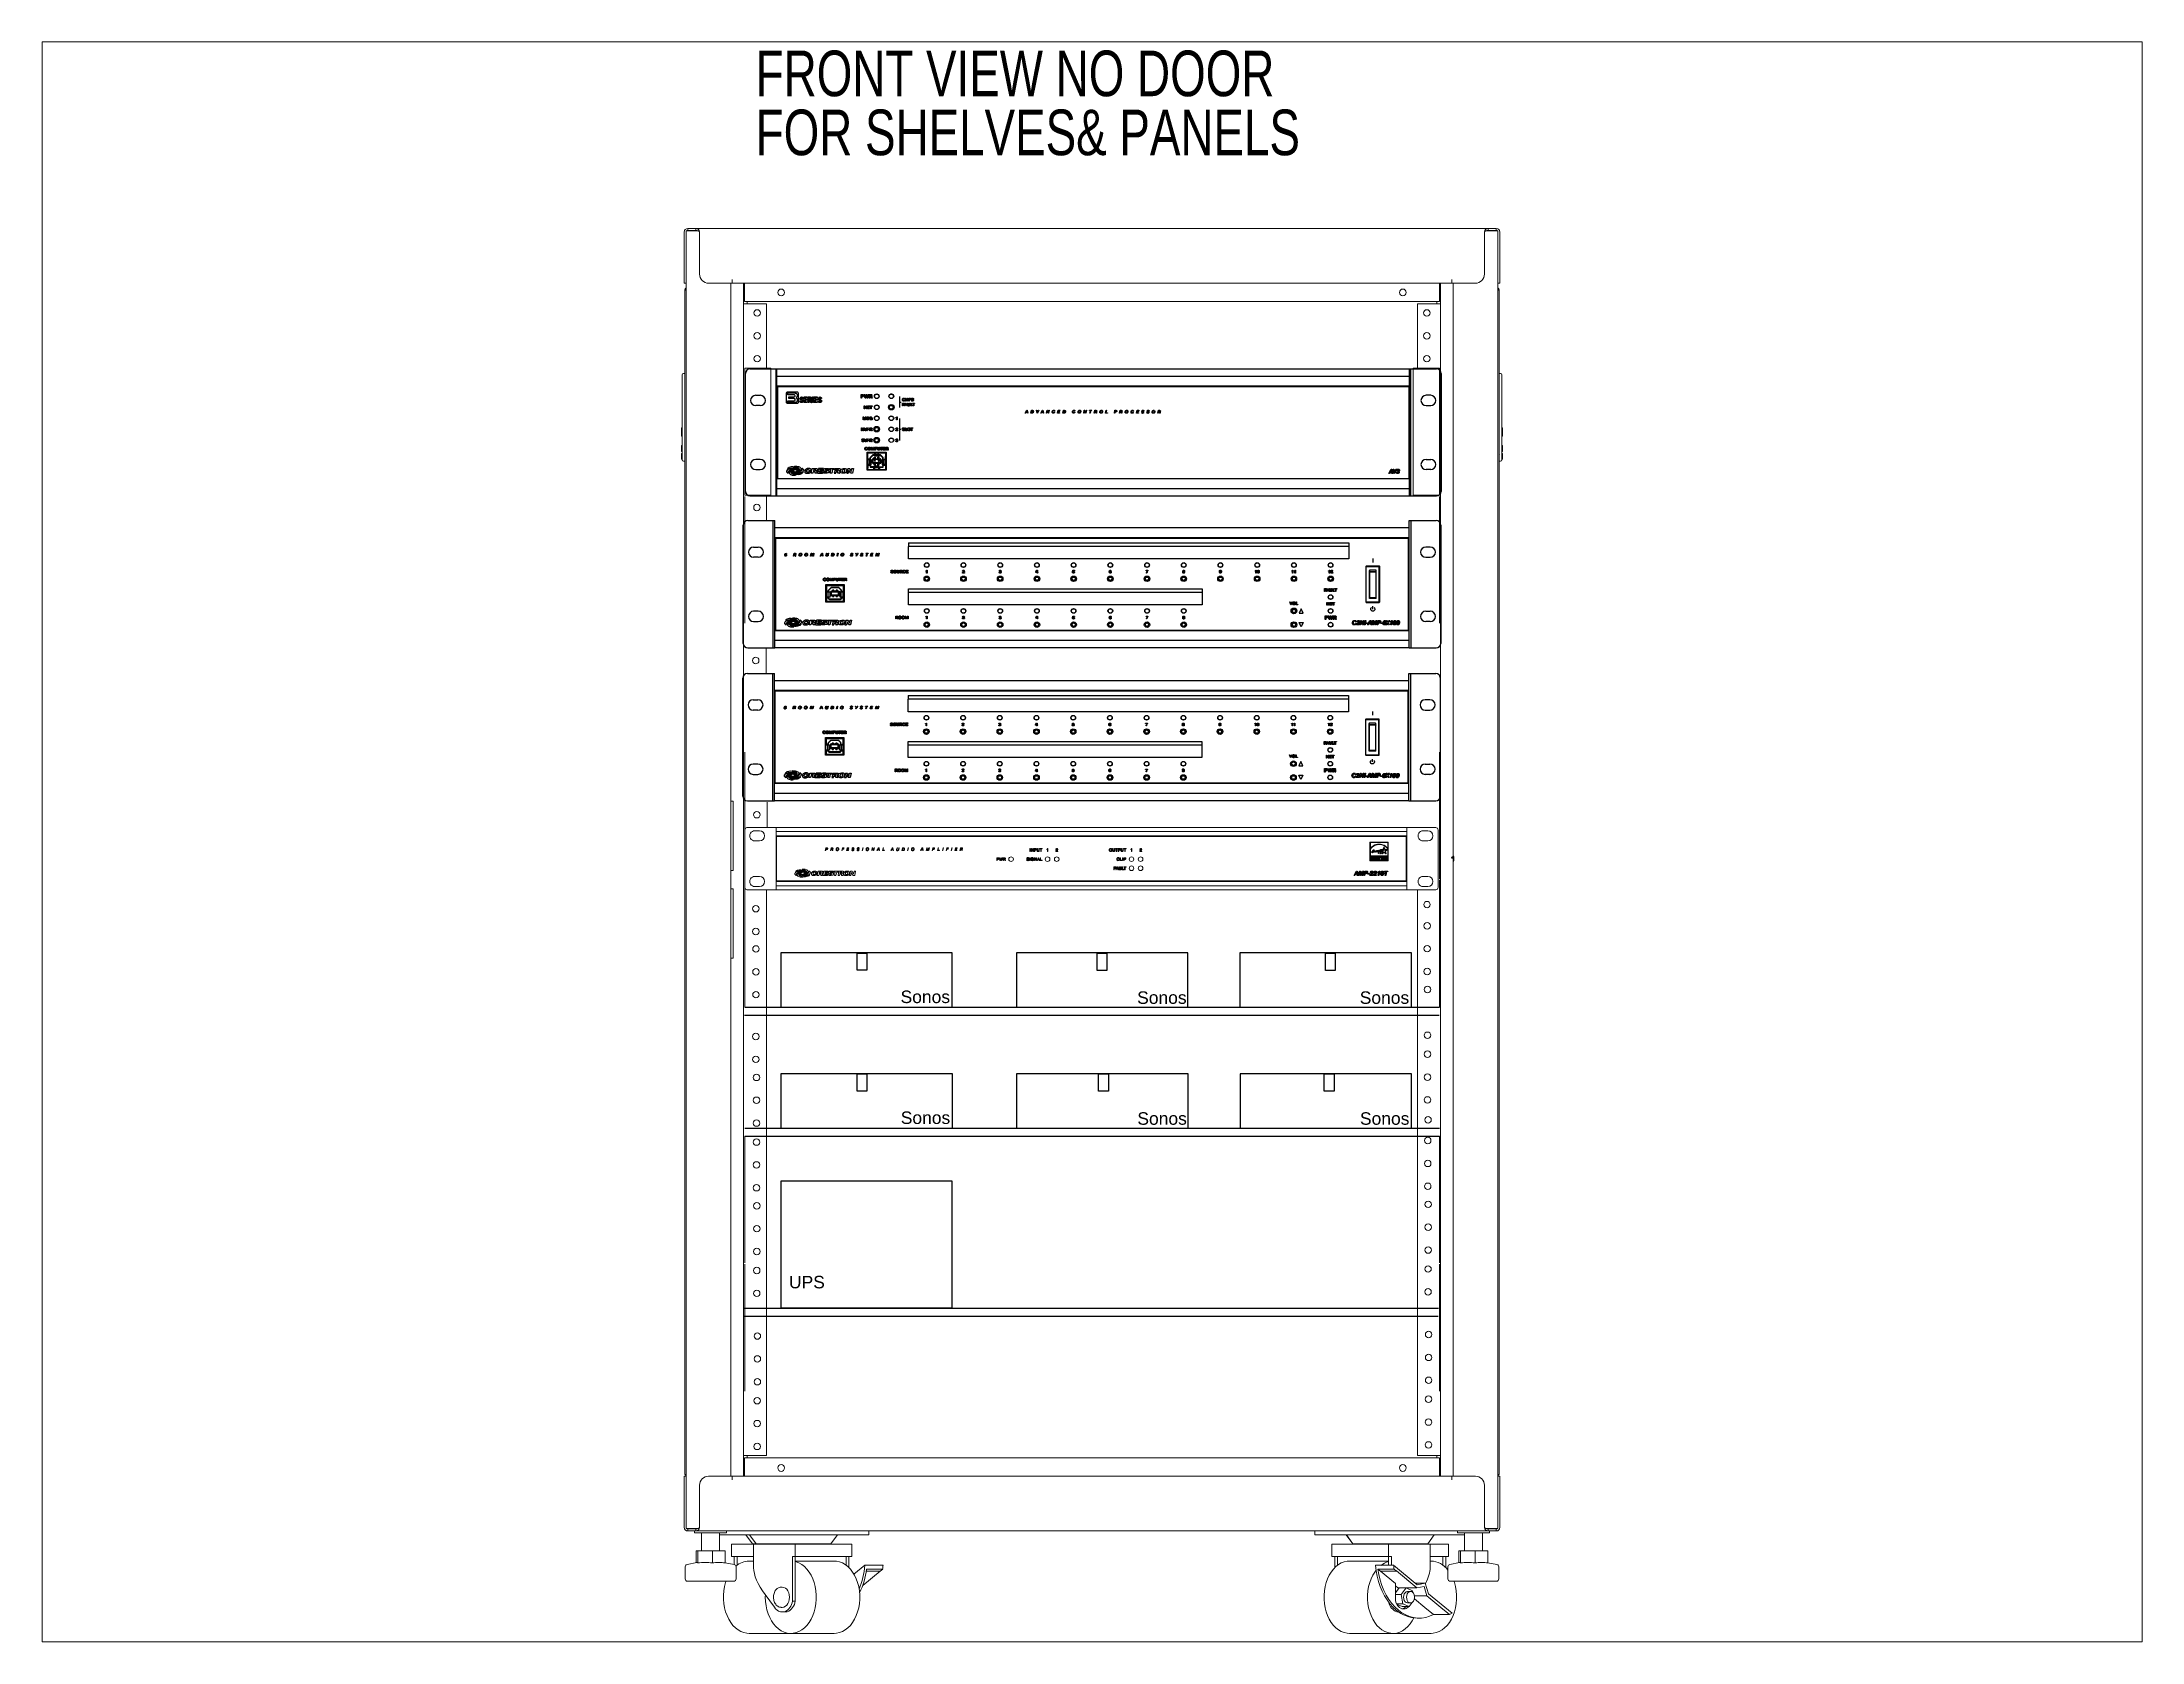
# Paper-space layout 'Layout2' of a CAD drawing. Header units: inches. Extents: x 1.05 to 9.45, y 0.8 to 7.2.
# The model-space entities are those that its viewports show. They can reach past a viewport. Long polylines and large blocks are cut down to what shows.
import ezdxf

# ---------------------------------------------------------------- set-up
doc = ezdxf.new("R2010")
doc.units = ezdxf.units.IN
doc.header["$MEASUREMENT"] = 0
for name, color, linetype in [('AV3', 7, 'Continuous'), ('DIM', 7, 'Continuous'), ('FORMAT', 7, 'Continuous'), ('SCREEN', 5, 'Continuous')]:
    doc.layers.add(name, color=color, linetype=linetype)
doc.styles.add('SLDTEXTSTYLE0', font='TXT', dxfattribs={"width": 0.75})
doc.styles.get("Standard").update_dxf_attribs({"font": 'arial.ttf'})

psp = doc.layouts.new('Layout2')

msp = doc.modelspace()

# ---------------------------------------------------------------- texts
at = {"layer": 'AV3', "char_height": 0.3173, "attachment_point": 1}
for s, insert in [('Sonos', (34.505, 28.363)), ('Sonos', (40.512, 28.343)), ('Sonos', (46.164, 28.343)), ('Sonos', (34.51, 25.293)), ('Sonos', (40.518, 25.273)), ('Sonos', (46.17, 25.273)), ('UPS', (31.671, 21.119))]:
    msp.add_mtext_dynamic_manual_height_columns(s, width=2.7448, gutter_width=3.173, heights=[0], dxfattribs=dict(at, insert=insert))

# ---------------------------------------------------------------- blocks, each defined once
blk = doc.blocks.new('SW_NOTE_0_4')
at = {"layer": 'FORMAT', "color": 0, "char_height": 0.156, "attachment_point": 1, "style": 'SLDTEXTSTYLE0'}
for s, insert in [('FRONT VIEW NO DOOR', (0, 0.2011)), ('FOR SHELVES& PANELS', (0, -0.0006))]:
    blk.add_mtext(s, dxfattribs=dict(at, insert=insert))

# ---------------------------------------------------------------- linework, layer by layer
at = {"color": 7, "linetype": 'Continuous', "lineweight": 18}
for p, q in [((29.009, 46.556), (29.009, 47.623)), ((29.061, 47.645), (29.061, 14.712)), ((29.062, 47.657), (29.088, 47.657)), ((29.088, 47.657), (29.324, 47.657)), ((29.102, 47.716), (29.102, 47.664)), ((29.307, 47.716), (29.102, 47.716)), ((29.307, 47.664), (29.102, 47.664)), ((29.307, 47.716), (49.426, 47.716)), ((29.307, 47.716), (29.307, 47.664)), ((29.324, 47.657), (29.379, 47.657)), ((29.4, 46.556), (29.4, 47.623)), ((49.333, 46.556), (49.333, 47.623)), ((49.409, 47.657), (49.354, 47.657)), ((49.645, 47.657), (49.409, 47.657)), ((49.426, 47.664), (49.426, 47.716)), ((49.426, 47.716), (49.631, 47.716)), ((49.426, 47.664), (49.631, 47.664)), ((49.631, 47.664), (49.631, 47.716)), ((49.671, 47.657), (49.645, 47.657)), ((49.672, 14.712), (49.672, 47.645)), ((49.724, 46.556), (49.724, 47.623)), ((29.009, 46.323), (29.009, 46.556)), ((30.227, 46.323), (30.227, 46.416)), ((48.506, 46.416), (48.506, 46.323)), ((49.724, 46.556), (49.724, 46.323)), ((29.061, 46.323), (29.009, 46.323)), ((29.029, 16.108), (29.029, 46.149)), ((30.227, 46.323), (29.632, 46.323)), ((30.198, 46.323), (30.198, 16.033)), ((48.506, 46.323), (30.227, 46.323)), ((30.518, 46.323), (30.518, 16.033)), ((30.518, 46.251), (30.545, 46.251)), ((30.545, 45.994), (30.518, 46.022)), ((30.518, 45.97), (30.545, 45.942)), ((30.545, 46.323), (30.545, 46.283)), ((30.545, 45.952), (30.545, 46.283)), ((30.545, 45.859), (30.545, 45.952)), ((48.188, 45.859), (30.545, 45.859)), ((30.545, 45.859), (30.545, 45.858)), ((30.545, 45.858), (38.67, 45.858)), ((30.611, 45.858), (30.611, 45.801)), ((40.063, 45.858), (48.188, 45.858)), ((48.122, 45.801), (48.122, 45.858)), ((48.188, 46.283), (48.188, 46.323)), ((48.188, 46.283), (48.188, 45.952)), ((48.188, 46.251), (48.215, 46.251)), ((48.215, 46.022), (48.188, 45.994)), ((48.188, 45.942), (48.215, 45.97)), ((48.188, 45.952), (48.188, 45.859)), ((48.188, 45.858), (48.188, 45.859)), ((48.215, 16.033), (48.215, 46.323)), ((49.101, 46.323), (48.506, 46.323)), ((48.534, 16.033), (48.534, 46.323)), ((49.724, 46.323), (49.672, 46.323)), ((49.704, 46.149), (49.704, 16.108)), ((30.704, 45.801), (30.518, 45.801)), ((31.098, 45.801), (30.704, 45.801)), ((31.098, 45.801), (31.098, 44.164)), ((47.635, 45.801), (48.029, 45.801)), ((47.635, 44.164), (47.635, 45.801)), ((48.029, 45.801), (48.215, 45.801)), ((28.956, 43.997), (28.956, 43.971)), ((28.956, 43.971), (28.956, 43.937)), ((29.029, 44.033), (28.993, 44.033)), ((29.029, 44.033), (28.993, 44.033)), ((31.121, 44.164), (30.547, 44.164)), ((30.547, 44.164), (30.547, 40.943)), ((31.121, 44.164), (31.213, 44.164)), ((31.213, 44.164), (31.213, 40.943)), ((47.519, 44.164), (47.519, 40.943)), ((47.612, 44.164), (47.519, 44.164)), ((47.612, 44.164), (48.186, 44.164)), ((48.186, 44.164), (48.186, 40.943)), ((49.74, 44.033), (49.704, 44.033)), ((49.74, 44.033), (49.704, 44.033)), ((49.777, 43.971), (49.777, 43.997)), ((49.777, 43.937), (49.777, 43.971)), ((28.956, 42.04), (28.956, 42.975)), ((28.956, 42.654), (28.947, 42.654)), ((28.947, 42.654), (28.947, 42.635)), ((28.956, 42.635), (28.947, 42.635)), ((28.947, 42.635), (28.947, 42.571)), ((28.956, 42.571), (28.947, 42.571)), ((28.947, 42.443), (28.947, 42.571)), ((28.947, 42.443), (28.956, 42.443)), ((28.947, 42.205), (28.947, 42.109)), ((28.956, 42.205), (28.947, 42.205)), ((49.777, 42.654), (49.786, 42.654)), ((49.777, 42.544), (49.786, 42.544)), ((49.777, 42.507), (49.777, 42.04)), ((49.777, 42.443), (49.786, 42.443)), ((49.786, 42.205), (49.777, 42.205)), ((49.786, 42.544), (49.786, 42.654)), ((49.786, 42.443), (49.786, 42.544)), ((49.786, 42.109), (49.786, 42.205)), ((28.956, 42.109), (28.947, 42.109)), ((28.947, 42.109), (28.947, 42.054)), ((28.947, 42.054), (28.956, 42.054)), ((28.947, 42.054), (28.956, 42.054)), ((28.957, 42.004), (28.947, 42.004)), ((28.947, 42.004), (28.947, 41.858)), ((28.947, 41.858), (28.956, 41.858)), ((28.956, 41.901), (28.956, 41.867)), ((28.956, 41.867), (28.956, 41.84)), ((28.993, 41.804), (29.029, 41.804)), ((28.993, 41.804), (29.029, 41.804)), ((49.704, 41.804), (49.74, 41.804)), ((49.704, 41.804), (49.74, 41.804)), ((49.776, 42.004), (49.786, 42.004)), ((49.777, 42.109), (49.786, 42.109)), ((49.777, 42.054), (49.786, 42.054)), ((49.777, 42.054), (49.786, 42.054)), ((49.777, 41.867), (49.777, 41.901)), ((49.777, 41.84), (49.777, 41.867)), ((49.786, 41.858), (49.777, 41.858)), ((49.786, 42.054), (49.786, 42.109)), ((49.786, 41.858), (49.786, 42.004)), ((30.547, 40.943), (31.121, 40.943)), ((30.547, 40.912), (30.547, 37.692)), ((31.098, 40.943), (31.098, 40.296)), ((31.213, 40.943), (31.121, 40.943)), ((47.519, 40.943), (47.612, 40.943)), ((48.186, 40.943), (47.612, 40.943)), ((48.186, 37.692), (48.186, 40.912)), ((31.091, 37.062), (31.091, 36.416)), ((30.547, 34.416), (30.547, 31.195)), ((48.186, 34.416), (48.186, 31.195)), ((30.198, 33.174), (30.239, 33.174)), ((30.239, 33.174), (30.253, 33.174)), ((30.253, 33.174), (30.253, 31.411)), ((31.119, 33.146), (31.119, 32.5)), ((30.239, 31.411), (30.198, 31.411)), ((30.198, 30.946), (30.239, 30.946)), ((30.253, 31.411), (30.239, 31.411)), ((30.239, 30.946), (30.253, 30.946)), ((30.253, 30.946), (30.253, 29.183)), ((30.547, 31.164), (30.547, 27.943)), ((48.186, 27.943), (48.186, 31.164)), ((31.098, 30.925), (31.098, 16.556)), ((47.635, 30.925), (47.635, 16.556)), ((30.239, 29.183), (30.198, 29.183)), ((30.253, 29.183), (30.239, 29.183)), ((30.547, 24.667), (30.547, 21.447)), ((48.186, 24.667), (48.186, 21.447)), ((30.547, 21.415), (30.547, 18.195)), ((48.186, 18.195), (48.186, 21.415)), ((30.704, 16.556), (30.518, 16.556)), ((30.611, 16.556), (30.611, 16.498)), ((31.098, 16.556), (30.704, 16.556)), ((47.635, 16.556), (48.029, 16.556)), ((48.029, 16.556), (48.215, 16.556)), ((48.122, 16.498), (48.122, 16.556)), ((29.009, 16.033), (29.061, 16.033)), ((29.009, 15.801), (29.009, 16.033)), ((29.029, 16.075), (29.029, 16.108)), ((29.061, 16.075), (29.029, 16.075)), ((29.632, 16.033), (30.227, 16.033)), ((30.227, 16.033), (48.506, 16.033)), ((30.227, 15.941), (30.227, 16.033)), ((30.545, 16.075), (30.518, 16.075)), ((30.545, 16.405), (30.545, 16.498)), ((30.545, 16.498), (48.188, 16.498)), ((30.545, 16.074), (30.545, 16.405)), ((30.545, 16.074), (30.545, 16.033)), ((48.188, 16.498), (48.188, 16.405)), ((48.188, 16.405), (48.188, 16.074)), ((48.215, 16.075), (48.188, 16.075)), ((48.188, 16.033), (48.188, 16.074)), ((48.506, 16.033), (48.506, 15.941)), ((48.506, 16.033), (49.101, 16.033)), ((49.704, 16.075), (49.672, 16.075)), ((49.672, 16.033), (49.724, 16.033)), ((49.704, 16.075), (49.704, 16.108)), ((49.724, 16.033), (49.724, 15.801)), ((29.009, 15.801), (29.009, 14.734)), ((29.4, 15.801), (29.4, 14.734)), ((49.333, 15.801), (49.333, 14.734)), ((49.724, 15.801), (49.724, 14.734)), ((29.062, 14.7), (29.088, 14.7)), ((29.088, 14.7), (29.324, 14.7)), ((29.102, 14.693), (29.102, 14.641)), ((29.307, 14.693), (29.102, 14.693)), ((29.307, 14.641), (29.102, 14.641)), ((29.277, 14.641), (29.277, 14.598)), ((30.089, 14.598), (29.277, 14.598)), ((29.307, 14.693), (29.307, 14.641)), ((49.426, 14.641), (29.307, 14.641)), ((29.324, 14.7), (29.379, 14.7)), ((29.454, 14.598), (29.454, 14.134)), ((29.911, 14.134), (29.911, 14.598)), ((29.956, 14.546), (29.911, 14.546)), ((31.966, 14.546), (29.956, 14.546)), ((30.089, 14.598), (30.089, 14.641)), ((30.58, 14.546), (30.744, 14.312)), ((30.672, 14.546), (30.836, 14.312)), ((32.377, 14.546), (31.966, 14.546)), ((33.615, 14.546), (32.377, 14.546)), ((32.736, 14.312), (32.9, 14.546)), ((33.701, 14.546), (33.615, 14.546)), ((33.701, 14.546), (33.701, 14.641)), ((45.024, 14.641), (45.024, 14.546)), ((45.026, 14.546), (45.024, 14.546)), ((45.026, 14.641), (45.026, 14.546)), ((45.112, 14.546), (45.026, 14.546)), ((46.352, 14.546), (45.112, 14.546)), ((45.824, 14.546), (45.988, 14.312)), ((45.826, 14.546), (45.99, 14.312)), ((46.762, 14.546), (46.352, 14.546)), ((48.77, 14.546), (46.762, 14.546)), ((47.891, 14.312), (48.054, 14.546)), ((48.644, 14.641), (48.644, 14.598)), ((48.847, 14.598), (48.644, 14.598)), ((48.822, 14.546), (48.77, 14.546)), ((48.822, 14.598), (48.822, 14.134)), ((49.456, 14.598), (48.847, 14.598)), ((49.279, 14.134), (49.279, 14.598)), ((49.409, 14.7), (49.354, 14.7)), ((49.645, 14.7), (49.409, 14.7)), ((49.426, 14.641), (49.426, 14.693)), ((49.426, 14.693), (49.631, 14.693)), ((49.426, 14.641), (49.631, 14.641)), ((49.456, 14.598), (49.456, 14.641)), ((49.631, 14.641), (49.631, 14.693)), ((49.671, 14.7), (49.645, 14.7)), ((29.312, 14.134), (29.312, 13.836)), ((29.357, 14.134), (29.312, 14.134)), ((29.727, 14.134), (29.357, 14.134)), ((29.357, 14.134), (29.357, 13.829)), ((30.053, 14.134), (29.727, 14.134)), ((29.727, 14.134), (29.727, 13.829)), ((30.053, 14.134), (30.053, 13.829)), ((30.214, 13.99), (30.214, 14.306)), ((30.774, 14.306), (30.214, 14.306)), ((30.774, 13.99), (30.214, 13.99)), ((30.284, 13.99), (30.284, 13.79)), ((30.355, 13.99), (30.355, 13.771)), ((30.774, 13.877), (30.659, 13.877)), ((30.836, 14.312), (30.744, 14.312)), ((30.774, 14.306), (30.774, 13.707)), ((31.068, 14.306), (30.774, 14.306)), ((32.456, 14.312), (30.836, 14.312)), ((31.83, 14.306), (31.068, 14.306)), ((31.76, 13.99), (31.76, 12.861)), ((31.83, 13.99), (31.76, 13.99)), ((31.83, 13.99), (31.83, 14.306)), ((33.266, 14.306), (31.83, 14.306)), ((33.266, 13.99), (31.83, 13.99)), ((31.831, 13.99), (31.831, 12.861)), ((32.822, 13.877), (31.831, 13.877)), ((32.736, 14.312), (32.456, 14.312)), ((33.126, 13.77), (33.126, 13.99)), ((33.196, 13.709), (33.196, 13.99)), ((33.266, 13.99), (33.266, 14.306)), ((45.46, 13.99), (45.46, 14.306)), ((46.898, 14.306), (45.46, 14.306)), ((46.898, 13.99), (45.46, 13.99)), ((45.53, 13.99), (45.53, 13.708)), ((45.601, 13.99), (45.601, 13.77)), ((46.897, 13.877), (45.904, 13.877)), ((45.99, 14.312), (45.988, 14.312)), ((46.271, 14.312), (45.99, 14.312)), ((47.891, 14.312), (46.271, 14.312)), ((46.897, 13.769), (46.897, 13.99)), ((46.898, 13.99), (46.898, 14.306)), ((47.659, 14.306), (46.898, 14.306)), ((46.968, 13.99), (46.898, 13.99)), ((46.968, 13.769), (46.968, 13.99)), ((47.952, 14.306), (47.659, 14.306)), ((47.952, 13.706), (47.952, 14.306)), ((48.419, 14.306), (47.952, 14.306)), ((48.419, 13.99), (47.952, 13.99)), ((47.975, 13.877), (47.952, 13.877)), ((48.278, 13.771), (48.278, 13.99)), ((48.349, 13.71), (48.349, 13.99)), ((48.419, 13.99), (48.419, 14.306)), ((48.679, 14.134), (48.679, 13.836)), ((48.724, 14.134), (48.679, 14.134)), ((48.724, 14.134), (48.724, 13.829)), ((49.095, 14.134), (48.724, 14.134)), ((49.095, 14.134), (49.095, 13.829)), ((49.421, 14.134), (49.095, 14.134)), ((49.421, 14.134), (49.421, 13.829)), ((29.037, 13.733), (29.037, 13.422)), ((29.332, 13.84), (29.084, 13.79)), ((30.27, 13.363), (29.096, 13.363)), ((30.281, 13.79), (30.053, 13.836)), ((30.328, 13.422), (30.328, 13.733)), ((33.323, 13.542), (33.6, 13.769)), ((33.544, 13.259), (33.989, 13.624)), ((34.061, 13.769), (33.6, 13.769)), ((33.635, 13.624), (33.99, 13.624)), ((33.642, 13.674), (34.051, 13.674)), ((33.99, 13.624), (34.051, 13.674)), ((47.026, 13.769), (46.565, 13.769)), ((46.628, 13.674), (47.036, 13.674)), ((46.688, 13.624), (46.628, 13.674)), ((46.688, 13.624), (47.097, 13.624)), ((47.073, 13.309), (46.689, 13.624)), ((47.626, 13.276), (47.026, 13.769)), ((47.097, 13.624), (47.036, 13.674)), ((47.615, 13.2), (47.097, 13.625)), ((48.404, 13.733), (48.404, 13.422)), ((48.7, 13.84), (48.451, 13.79)), ((49.637, 13.363), (48.463, 13.363)), ((49.649, 13.79), (49.421, 13.836)), ((49.696, 13.422), (49.696, 13.733)), ((31.305, 12.707), (31.068, 13.027)), ((31.503, 13.217), (31.477, 13.217)), ((31.76, 12.861), (31.831, 12.861)), ((47.073, 12.871), (47.073, 13.309)), ((47.136, 13.2), (47.073, 13.252)), ((47.167, 13.194), (47.073, 13.067)), ((47.219, 13.028), (47.073, 13.028)), ((47.615, 13.2), (47.136, 13.2)), ((47.342, 13.194), (47.167, 13.194)), ((47.342, 13.194), (47.219, 13.028)), ((47.219, 13.028), (47.258, 12.793)), ((47.329, 13.194), (47.327, 13.2)), ((47.505, 13.125), (47.342, 13.194)), ((47.454, 13.104), (47.382, 13.104)), ((47.382, 12.815), (47.454, 12.815)), ((47.421, 12.725), (47.498, 12.829)), ((47.513, 13.078), (47.505, 13.125)), ((47.543, 12.89), (47.544, 12.891)), ((47.544, 12.891), (47.544, 12.892)), ((47.55, 12.911), (47.553, 12.915)), ((47.551, 12.915), (47.553, 12.915)), ((47.868, 12.993), (47.553, 12.993)), ((47.816, 12.7), (47.553, 12.915)), ((47.83, 13.313), (47.582, 13.313)), ((47.797, 13.232), (47.615, 13.2)), ((47.83, 13.313), (47.626, 13.276)), ((47.868, 12.993), (47.797, 13.232)), ((47.909, 13.044), (47.83, 13.313)), ((48.225, 12.7), (47.868, 12.993)), ((48.509, 12.552), (47.909, 13.044)), ((31.553, 12.588), (31.454, 12.588)), ((31.477, 12.702), (31.503, 12.702)), ((31.623, 12.588), (31.553, 12.588)), ((47.258, 12.793), (47.098, 12.793)), ((47.102, 12.786), (47.246, 12.725)), ((47.149, 12.588), (47.105, 12.588)), ((47.322, 12.662), (47.233, 12.662)), ((47.421, 12.725), (47.246, 12.725)), ((47.258, 12.793), (47.421, 12.725)), ((47.626, 12.429), (47.678, 12.429)), ((48.038, 12.518), (47.816, 12.7)), ((48.038, 12.518), (48.447, 12.518)), ((48.447, 12.518), (48.225, 12.7)), ((30.659, 12.039), (31.719, 12.039)), ((31.719, 12.039), (32.822, 12.039)), ((45.904, 12.039), (47.009, 12.039)), ((47.009, 12.039), (47.975, 12.039))]:
    msp.add_line(p, q, dxfattribs=at)
at = {"color": 7, "linetype": 'Continuous'}
for p, q in [((30.51, 37.179), (30.51, 40.179)), ((30.627, 40.296), (31.312, 40.296)), ((31.268, 37.063), (31.268, 40.296)), ((31.312, 37.063), (31.312, 40.296)), ((47.42, 40.11), (31.312, 40.11)), ((47.42, 40.296), (48.105, 40.296)), ((47.42, 37.063), (47.42, 40.296)), ((47.464, 40.296), (47.464, 37.063)), ((48.221, 40.179), (48.221, 37.179)), ((30.775, 39.626), (30.892, 39.626)), ((47.42, 39.859), (31.312, 39.859)), ((31.326, 39.845), (31.326, 37.514)), ((47.406, 39.845), (31.326, 39.845)), ((31.784, 39.393), (31.8, 39.467)), ((31.8, 39.467), (31.825, 39.467)), ((32.22, 39.393), (32.236, 39.467)), ((32.236, 39.467), (32.25, 39.467)), ((32.25, 39.467), (32.258, 39.406)), ((32.258, 39.406), (32.292, 39.467)), ((32.307, 39.467), (32.291, 39.393)), ((32.292, 39.467), (32.307, 39.467)), ((32.467, 39.393), (32.507, 39.467)), ((32.507, 39.467), (32.52, 39.467)), ((32.52, 39.467), (32.532, 39.393)), ((32.613, 39.422), (32.623, 39.467)), ((32.632, 39.467), (32.622, 39.419)), ((32.623, 39.467), (32.632, 39.467)), ((32.658, 39.417), (32.668, 39.467)), ((32.678, 39.467), (32.667, 39.417)), ((32.668, 39.467), (32.678, 39.467)), ((32.748, 39.393), (32.764, 39.467)), ((32.764, 39.467), (32.785, 39.467)), ((32.892, 39.393), (32.907, 39.467)), ((32.918, 39.467), (32.902, 39.393)), ((32.907, 39.467), (32.918, 39.467)), ((33.386, 39.424), (33.37, 39.467)), ((33.37, 39.467), (33.38, 39.467)), ((33.38, 39.467), (33.393, 39.433)), ((33.393, 39.433), (33.416, 39.467)), ((33.427, 39.467), (33.396, 39.422)), ((33.416, 39.467), (33.427, 39.467)), ((33.627, 39.459), (33.629, 39.467)), ((33.629, 39.467), (33.683, 39.467)), ((33.683, 39.467), (33.681, 39.459)), ((33.746, 39.393), (33.762, 39.467)), ((33.762, 39.467), (33.807, 39.467)), ((33.807, 39.467), (33.805, 39.458)), ((33.877, 39.393), (33.893, 39.467)), ((33.893, 39.467), (33.907, 39.467)), ((33.907, 39.467), (33.915, 39.406)), ((33.915, 39.406), (33.949, 39.467)), ((33.964, 39.467), (33.948, 39.393)), ((33.949, 39.467), (33.964, 39.467)), ((34.705, 39.733), (34.705, 39.64)), ((34.705, 39.733), (45.891, 39.733)), ((34.705, 39.323), (34.705, 39.64)), ((45.891, 39.64), (34.705, 39.64)), ((45.891, 39.733), (45.891, 39.64)), ((45.891, 39.64), (45.891, 39.323)), ((47.406, 37.514), (47.406, 39.845)), ((47.957, 39.626), (47.84, 39.626)), ((30.892, 39.365), (30.775, 39.365)), ((31.614, 39.445), (31.605, 39.445)), ((31.793, 39.393), (31.784, 39.393)), ((31.8, 39.425), (31.793, 39.393)), ((31.816, 39.425), (31.8, 39.425)), ((31.807, 39.459), (31.802, 39.434)), ((31.802, 39.434), (31.82, 39.434)), ((31.825, 39.459), (31.807, 39.459)), ((31.829, 39.404), (31.83, 39.413)), ((31.842, 39.393), (31.83, 39.393)), ((31.84, 39.414), (31.84, 39.407)), ((31.842, 39.395), (31.842, 39.393)), ((32.23, 39.393), (32.22, 39.393)), ((32.242, 39.452), (32.23, 39.393)), ((32.251, 39.393), (32.242, 39.458)), ((32.261, 39.393), (32.251, 39.393)), ((32.296, 39.457), (32.261, 39.393)), ((32.282, 39.393), (32.294, 39.45)), ((32.291, 39.393), (32.282, 39.393)), ((32.478, 39.393), (32.467, 39.393)), ((32.489, 39.414), (32.478, 39.393)), ((32.519, 39.414), (32.489, 39.414)), ((32.512, 39.457), (32.493, 39.423)), ((32.493, 39.423), (32.517, 39.423)), ((32.517, 39.423), (32.512, 39.457)), ((32.522, 39.393), (32.519, 39.414)), ((32.532, 39.393), (32.522, 39.393)), ((32.776, 39.393), (32.748, 39.393)), ((32.772, 39.459), (32.76, 39.401)), ((32.76, 39.401), (32.774, 39.401)), ((32.784, 39.459), (32.772, 39.459)), ((32.902, 39.393), (32.892, 39.393)), ((33.235, 39.416), (33.245, 39.416)), ((33.235, 39.414), (33.235, 39.416)), ((33.294, 39.446), (33.285, 39.446)), ((33.38, 39.393), (33.386, 39.424)), ((33.39, 39.393), (33.38, 39.393)), ((33.396, 39.422), (33.39, 39.393)), ((33.49, 39.416), (33.499, 39.416)), ((33.49, 39.414), (33.49, 39.416)), ((33.549, 39.446), (33.539, 39.446)), ((33.65, 39.459), (33.627, 39.459)), ((33.636, 39.393), (33.65, 39.459)), ((33.646, 39.393), (33.636, 39.393)), ((33.66, 39.459), (33.646, 39.393)), ((33.681, 39.459), (33.66, 39.459)), ((33.794, 39.393), (33.746, 39.393)), ((33.763, 39.427), (33.758, 39.402)), ((33.758, 39.402), (33.796, 39.402)), ((33.797, 39.427), (33.763, 39.427)), ((33.77, 39.458), (33.765, 39.436)), ((33.765, 39.436), (33.799, 39.436)), ((33.805, 39.458), (33.77, 39.458)), ((33.796, 39.402), (33.794, 39.393)), ((33.799, 39.436), (33.797, 39.427)), ((33.886, 39.393), (33.877, 39.393)), ((33.899, 39.452), (33.886, 39.393)), ((33.908, 39.393), (33.899, 39.458)), ((33.918, 39.393), (33.908, 39.393)), ((33.953, 39.457), (33.918, 39.393)), ((33.939, 39.393), (33.951, 39.45)), ((33.948, 39.393), (33.939, 39.393)), ((34.259, 38.988), (34.271, 38.988)), ((34.315, 39.017), (34.303, 39.017)), ((34.415, 38.992), (34.415, 39.039)), ((34.415, 39.039), (34.428, 39.039)), ((34.428, 39.039), (34.428, 38.992)), ((34.462, 38.992), (34.462, 39.039)), ((34.462, 39.039), (34.474, 39.039)), ((34.474, 39.039), (34.474, 38.992)), ((34.492, 38.964), (34.492, 39.039)), ((34.492, 39.039), (34.524, 39.039)), ((34.504, 38.964), (34.492, 38.964)), ((34.504, 39.028), (34.504, 39.005)), ((34.522, 39.028), (34.504, 39.028)), ((34.504, 39.005), (34.522, 39.005)), ((34.504, 38.995), (34.504, 38.964)), ((34.523, 38.995), (34.504, 38.995)), ((34.524, 39.039), (34.528, 39.038)), ((34.535, 38.974), (34.535, 38.983)), ((34.551, 38.964), (34.537, 38.964)), ((34.547, 38.985), (34.548, 38.975)), ((34.551, 38.966), (34.551, 38.964)), ((34.629, 39.015), (34.616, 39.015)), ((34.617, 38.991), (34.629, 38.991)), ((34.644, 38.964), (34.644, 39.039)), ((34.644, 39.039), (34.697, 39.039)), ((34.698, 38.964), (34.644, 38.964)), ((34.656, 39.028), (34.656, 39.008)), ((34.697, 39.028), (34.656, 39.028)), ((34.656, 39.008), (34.694, 39.008)), ((34.656, 38.998), (34.656, 38.975)), ((34.694, 38.998), (34.656, 38.998)), ((34.656, 38.975), (34.698, 38.975)), ((34.694, 39.008), (34.694, 38.998)), ((34.697, 39.039), (34.697, 39.028)), ((34.698, 38.975), (34.698, 38.964)), ((45.891, 39.323), (34.705, 39.323)), ((35.15, 39.015), (35.15, 39.023)), ((35.167, 39.015), (35.15, 39.015)), ((35.167, 38.964), (35.167, 39.015)), ((35.179, 38.964), (35.167, 38.964)), ((35.17, 39.036), (35.179, 39.036)), ((35.179, 39.036), (35.179, 38.964)), ((36.126, 38.964), (36.076, 38.964)), ((36.089, 39.01), (36.077, 39.01)), ((36.09, 38.975), (36.126, 38.975)), ((36.109, 38.991), (36.107, 38.99)), ((36.126, 38.975), (36.126, 38.964)), ((37.008, 38.986), (37.019, 38.986)), ((37.021, 39.013), (37.01, 39.013)), ((37.028, 38.997), (37.028, 39.006)), ((37.029, 39.006), (37.031, 39.006)), ((37.94, 38.992), (37.969, 39.034)), ((37.94, 38.981), (37.94, 38.992)), ((37.971, 38.981), (37.94, 38.981)), ((37.971, 39.022), (37.95, 38.99)), ((37.95, 38.99), (37.971, 38.99)), ((37.969, 39.034), (37.982, 39.034)), ((37.971, 38.99), (37.971, 39.022)), ((37.971, 38.964), (37.971, 38.981)), ((37.982, 38.964), (37.971, 38.964)), ((37.982, 39.034), (37.982, 38.991)), ((37.982, 38.991), (37.992, 38.991)), ((37.982, 38.981), (37.982, 38.964)), ((37.992, 38.981), (37.982, 38.981)), ((37.992, 38.991), (37.992, 38.981)), ((38.872, 38.983), (38.884, 38.983)), ((38.875, 38.996), (38.88, 39.034)), ((38.885, 38.996), (38.875, 38.996)), ((38.88, 39.034), (38.92, 39.034)), ((38.888, 39.024), (38.886, 39.007)), ((38.92, 39.024), (38.888, 39.024)), ((38.92, 39.034), (38.92, 39.024)), ((39.855, 39.017), (39.844, 39.017)), ((40.738, 39.034), (40.788, 39.034)), ((40.738, 39.024), (40.738, 39.034)), ((40.776, 39.024), (40.738, 39.024)), ((40.76, 38.964), (40.748, 38.964)), ((40.788, 39.034), (40.788, 39.025)), ((42.602, 38.981), (42.614, 38.981)), ((43.509, 39.015), (43.509, 39.023)), ((43.526, 39.015), (43.509, 39.015)), ((43.526, 38.964), (43.526, 39.015)), ((43.538, 38.964), (43.526, 38.964)), ((43.529, 39.036), (43.538, 39.036)), ((43.538, 39.036), (43.538, 38.964)), ((44.442, 39.015), (44.442, 39.023)), ((44.459, 39.015), (44.442, 39.015)), ((44.459, 38.964), (44.459, 39.015)), ((44.47, 38.964), (44.459, 38.964)), ((44.461, 39.036), (44.47, 39.036)), ((44.47, 39.036), (44.47, 38.964)), ((44.502, 39.015), (44.502, 39.023)), ((44.519, 39.015), (44.502, 39.015)), ((44.519, 38.964), (44.519, 39.015)), ((44.53, 38.964), (44.519, 38.964)), ((44.521, 39.036), (44.53, 39.036)), ((44.53, 39.036), (44.53, 38.964)), ((45.374, 39.015), (45.374, 39.023)), ((45.391, 39.015), (45.374, 39.015)), ((45.391, 38.964), (45.391, 39.015)), ((45.402, 38.964), (45.391, 38.964)), ((45.393, 39.036), (45.402, 39.036)), ((45.402, 39.036), (45.402, 38.964)), ((45.478, 38.964), (45.428, 38.964)), ((45.44, 39.01), (45.429, 39.01)), ((45.441, 38.975), (45.478, 38.975)), ((45.447, 38.995), (45.451, 38.997)), ((45.461, 38.991), (45.459, 38.99)), ((45.478, 38.975), (45.478, 38.964)), ((46.323, 39.129), (46.671, 39.129)), ((46.323, 39.129), (46.323, 38.23)), ((46.662, 39.139), (46.332, 39.139)), ((46.332, 38.22), (46.332, 39.139)), ((46.413, 38.321), (46.413, 39.028)), ((46.572, 39.037), (46.422, 39.037)), ((46.422, 38.994), (46.422, 39.037)), ((46.422, 38.337), (46.422, 38.983)), ((46.569, 38.993), (46.425, 38.993)), ((46.425, 38.993), (46.425, 38.986)), ((46.569, 38.986), (46.425, 38.986)), ((46.497, 39.331), (46.497, 39.236)), ((46.569, 38.986), (46.569, 38.993)), ((46.572, 39.037), (46.572, 38.994)), ((46.572, 38.983), (46.572, 38.337)), ((46.581, 38.321), (46.581, 39.028)), ((46.662, 38.22), (46.662, 39.139)), ((46.671, 38.23), (46.671, 39.129)), ((47.84, 39.365), (47.957, 39.365)), ((32.61, 38.815), (32.598, 38.815)), ((32.598, 38.79), (32.61, 38.79)), ((32.606, 38.222), (32.606, 38.671)), ((32.606, 38.671), (33.076, 38.671)), ((32.621, 38.249), (32.621, 38.645)), ((32.621, 38.645), (33.061, 38.645)), ((32.686, 38.502), (32.621, 38.502)), ((32.621, 38.484), (32.714, 38.484)), ((32.632, 38.502), (32.632, 38.484)), ((32.635, 38.484), (32.635, 38.645)), ((32.655, 38.484), (32.655, 38.502)), ((32.661, 38.484), (32.661, 38.502)), ((32.67, 38.351), (32.67, 38.484)), ((32.679, 38.526), (32.679, 38.502)), ((32.686, 38.53), (32.68, 38.532)), ((32.686, 38.541), (32.735, 38.591)), ((32.746, 38.59), (32.686, 38.53)), ((32.686, 38.484), (32.686, 38.53)), ((32.708, 38.764), (32.708, 38.838)), ((32.708, 38.838), (32.726, 38.838)), ((32.72, 38.764), (32.708, 38.764)), ((32.712, 38.484), (32.712, 38.351)), ((32.714, 38.351), (32.714, 38.484)), ((32.72, 38.825), (32.72, 38.764)), ((32.738, 38.764), (32.72, 38.825)), ((32.726, 38.838), (32.744, 38.779)), ((32.75, 38.764), (32.738, 38.764)), ((32.738, 38.505), (32.738, 38.388)), ((32.753, 38.491), (32.738, 38.505)), ((32.738, 38.505), (32.944, 38.505)), ((32.738, 38.388), (32.753, 38.403)), ((32.746, 38.59), (32.743, 38.596)), ((32.744, 38.779), (32.762, 38.838)), ((32.936, 38.59), (32.746, 38.59)), ((32.768, 38.825), (32.75, 38.764)), ((32.931, 38.597), (32.751, 38.597)), ((32.753, 38.403), (32.753, 38.491)), ((32.753, 38.491), (32.929, 38.491)), ((32.929, 38.403), (32.753, 38.403)), ((32.762, 38.838), (32.78, 38.838)), ((32.768, 38.764), (32.768, 38.825)), ((32.78, 38.764), (32.768, 38.764)), ((32.777, 38.505), (32.777, 38.527)), ((32.813, 38.527), (32.777, 38.527)), ((32.777, 38.514), (32.777, 38.517)), ((32.777, 38.514), (32.813, 38.514)), ((32.778, 38.505), (32.778, 38.512)), ((32.781, 38.505), (32.778, 38.512)), ((32.78, 38.838), (32.78, 38.764)), ((32.799, 38.764), (32.799, 38.838)), ((32.799, 38.838), (32.827, 38.838)), ((32.811, 38.764), (32.799, 38.764)), ((32.812, 38.512), (32.809, 38.505)), ((32.811, 38.827), (32.811, 38.804)), ((32.828, 38.827), (32.811, 38.827)), ((32.811, 38.804), (32.827, 38.804)), ((32.811, 38.793), (32.811, 38.764)), ((32.828, 38.793), (32.811, 38.793)), ((32.812, 38.512), (32.812, 38.505)), ((32.813, 38.527), (32.813, 38.505)), ((32.813, 38.514), (32.813, 38.517)), ((32.868, 38.791), (32.868, 38.838)), ((32.868, 38.838), (32.88, 38.838)), ((32.868, 38.505), (32.868, 38.527)), ((32.905, 38.527), (32.868, 38.527)), ((32.869, 38.514), (32.868, 38.517)), ((32.869, 38.514), (32.905, 38.514)), ((32.87, 38.505), (32.87, 38.512)), ((32.87, 38.512), (32.872, 38.505)), ((32.88, 38.838), (32.88, 38.792)), ((32.904, 38.512), (32.901, 38.505)), ((32.904, 38.512), (32.904, 38.505)), ((32.905, 38.527), (32.905, 38.505)), ((32.905, 38.517), (32.905, 38.514)), ((32.914, 38.792), (32.914, 38.838)), ((32.914, 38.838), (32.927, 38.838)), ((32.927, 38.838), (32.927, 38.791)), ((32.944, 38.505), (32.929, 38.491)), ((32.929, 38.403), (32.929, 38.491)), ((32.929, 38.403), (32.944, 38.388)), ((32.936, 38.59), (32.939, 38.596)), ((32.936, 38.59), (32.996, 38.53)), ((32.938, 38.827), (32.938, 38.838)), ((32.938, 38.838), (32.996, 38.838)), ((32.961, 38.827), (32.938, 38.827)), ((32.944, 38.505), (32.944, 38.388)), ((32.946, 38.591), (32.996, 38.541)), ((32.961, 38.764), (32.961, 38.827)), ((32.973, 38.764), (32.961, 38.764)), ((32.968, 38.484), (32.968, 38.351)), ((32.968, 38.484), (33.061, 38.484)), ((32.969, 38.351), (32.969, 38.484)), ((32.973, 38.827), (32.973, 38.764)), ((32.996, 38.827), (32.973, 38.827)), ((32.996, 38.838), (32.996, 38.827)), ((32.996, 38.53), (33.001, 38.532)), ((32.996, 38.484), (32.996, 38.53)), ((32.996, 38.502), (33.061, 38.502)), ((33.002, 38.502), (33.002, 38.526)), ((33.007, 38.764), (33.007, 38.838)), ((33.007, 38.838), (33.061, 38.838)), ((33.062, 38.764), (33.007, 38.764)), ((33.011, 38.484), (33.011, 38.351)), ((33.019, 38.827), (33.019, 38.808)), ((33.061, 38.827), (33.019, 38.827)), ((33.019, 38.808), (33.058, 38.808)), ((33.019, 38.797), (33.019, 38.775)), ((33.058, 38.797), (33.019, 38.797)), ((33.019, 38.775), (33.062, 38.775)), ((33.021, 38.502), (33.021, 38.484)), ((33.026, 38.502), (33.026, 38.484)), ((33.046, 38.645), (33.046, 38.484)), ((33.05, 38.484), (33.05, 38.502)), ((33.058, 38.808), (33.058, 38.797)), ((33.061, 38.838), (33.061, 38.827)), ((33.061, 38.249), (33.061, 38.645)), ((33.062, 38.775), (33.062, 38.764)), ((33.076, 38.671), (33.076, 38.222)), ((33.077, 38.764), (33.077, 38.838)), ((33.077, 38.838), (33.109, 38.838)), ((33.089, 38.764), (33.077, 38.764)), ((33.089, 38.828), (33.089, 38.805)), ((33.107, 38.828), (33.089, 38.828)), ((33.089, 38.805), (33.107, 38.805)), ((33.089, 38.794), (33.089, 38.764)), ((33.108, 38.794), (33.089, 38.794)), ((33.109, 38.838), (33.113, 38.838)), ((33.12, 38.773), (33.12, 38.782)), ((33.136, 38.764), (33.122, 38.764)), ((33.132, 38.785), (33.133, 38.774)), ((33.136, 38.766), (33.136, 38.764)), ((34.705, 38.474), (34.705, 38.568)), ((34.705, 38.568), (42.162, 38.568)), ((34.705, 38.157), (34.705, 38.474)), ((42.162, 38.474), (34.705, 38.474)), ((42.162, 38.568), (42.162, 38.474)), ((42.162, 38.474), (42.162, 38.157)), ((45.273, 38.57), (45.324, 38.57)), ((45.273, 38.495), (45.273, 38.57)), ((45.285, 38.495), (45.273, 38.495)), ((45.324, 38.559), (45.285, 38.559)), ((45.285, 38.559), (45.285, 38.539)), ((45.285, 38.539), (45.319, 38.539)), ((45.319, 38.528), (45.285, 38.528)), ((45.285, 38.528), (45.285, 38.495)), ((45.319, 38.539), (45.319, 38.528)), ((45.324, 38.57), (45.324, 38.559)), ((45.325, 38.495), (45.352, 38.57)), ((45.338, 38.495), (45.325, 38.495)), ((45.344, 38.514), (45.338, 38.495)), ((45.373, 38.514), (45.344, 38.514)), ((45.359, 38.557), (45.348, 38.525)), ((45.348, 38.525), (45.37, 38.525)), ((45.352, 38.57), (45.366, 38.57)), ((45.37, 38.525), (45.359, 38.557)), ((45.366, 38.57), (45.393, 38.495)), ((45.38, 38.495), (45.373, 38.514)), ((45.393, 38.495), (45.38, 38.495)), ((45.401, 38.57), (45.414, 38.57)), ((45.401, 38.523), (45.401, 38.57)), ((45.414, 38.57), (45.414, 38.523)), ((45.448, 38.57), (45.46, 38.57)), ((45.448, 38.523), (45.448, 38.57)), ((45.46, 38.57), (45.46, 38.523)), ((45.478, 38.57), (45.49, 38.57)), ((45.478, 38.495), (45.478, 38.57)), ((45.527, 38.495), (45.478, 38.495)), ((45.49, 38.57), (45.49, 38.506)), ((45.49, 38.506), (45.527, 38.506)), ((45.523, 38.57), (45.581, 38.57)), ((45.523, 38.559), (45.523, 38.57)), ((45.546, 38.559), (45.523, 38.559)), ((45.527, 38.506), (45.527, 38.495)), ((45.546, 38.495), (45.546, 38.559)), ((45.558, 38.495), (45.546, 38.495)), ((45.581, 38.559), (45.558, 38.559)), ((45.558, 38.559), (45.558, 38.495)), ((45.581, 38.57), (45.581, 38.559)), ((30.892, 37.994), (30.775, 37.994)), ((33.076, 38.222), (32.606, 38.222)), ((32.714, 38.351), (32.621, 38.351)), ((32.621, 38.333), (32.686, 38.333)), ((32.621, 38.249), (33.061, 38.249)), ((32.632, 38.351), (32.632, 38.333)), ((32.632, 38.249), (32.632, 38.238)), ((32.632, 38.238), (32.694, 38.238)), ((32.635, 38.249), (32.635, 38.333)), ((32.643, 38.238), (32.643, 38.249)), ((32.679, 38.333), (32.679, 38.318)), ((32.686, 38.318), (32.679, 38.318)), ((32.686, 38.318), (32.686, 38.351)), ((32.694, 38.249), (32.694, 38.238)), ((32.7, 38.296), (32.7, 38.304)), ((32.982, 38.304), (32.7, 38.304)), ((32.701, 38.296), (32.98, 38.296)), ((32.944, 38.388), (32.738, 38.388)), ((32.777, 38.366), (32.777, 38.388)), ((32.813, 38.379), (32.777, 38.379)), ((32.777, 38.376), (32.777, 38.379)), ((32.777, 38.366), (32.813, 38.366)), ((32.778, 38.381), (32.778, 38.388)), ((32.781, 38.388), (32.778, 38.381)), ((32.812, 38.381), (32.809, 38.388)), ((32.812, 38.388), (32.812, 38.381)), ((32.813, 38.366), (32.813, 38.388)), ((32.813, 38.376), (32.813, 38.379)), ((32.868, 38.366), (32.868, 38.388)), ((32.868, 38.376), (32.869, 38.379)), ((32.868, 38.366), (32.905, 38.366)), ((32.905, 38.379), (32.869, 38.379)), ((32.87, 38.381), (32.87, 38.388)), ((32.87, 38.381), (32.873, 38.388)), ((32.904, 38.381), (32.901, 38.388)), ((32.904, 38.388), (32.904, 38.381)), ((32.905, 38.366), (32.905, 38.388)), ((32.905, 38.379), (32.905, 38.376)), ((33.061, 38.351), (32.968, 38.351)), ((32.982, 38.304), (32.982, 38.296)), ((32.988, 38.249), (32.988, 38.238)), ((33.05, 38.238), (32.988, 38.238)), ((32.996, 38.318), (32.996, 38.351)), ((32.996, 38.333), (33.061, 38.333)), ((33.002, 38.318), (32.996, 38.318)), ((33.002, 38.318), (33.002, 38.333)), ((33.039, 38.249), (33.039, 38.238)), ((33.046, 38.333), (33.046, 38.249)), ((33.05, 38.333), (33.05, 38.351)), ((33.05, 38.238), (33.05, 38.249)), ((34.382, 37.799), (34.382, 37.873)), ((34.382, 37.873), (34.414, 37.873)), ((34.394, 37.863), (34.394, 37.84)), ((34.412, 37.863), (34.394, 37.863)), ((34.414, 37.873), (34.418, 37.873)), ((34.623, 37.799), (34.623, 37.873)), ((34.623, 37.873), (34.641, 37.873)), ((34.634, 37.86), (34.634, 37.799)), ((34.652, 37.799), (34.634, 37.86)), ((34.641, 37.873), (34.658, 37.814)), ((34.658, 37.814), (34.677, 37.873)), ((34.683, 37.86), (34.664, 37.799)), ((34.677, 37.873), (34.695, 37.873)), ((34.683, 37.799), (34.683, 37.86)), ((34.695, 37.873), (34.695, 37.799)), ((42.162, 38.157), (34.705, 38.157)), ((35.17, 37.871), (35.179, 37.871)), ((35.179, 37.871), (35.179, 37.799)), ((37.94, 37.826), (37.969, 37.869)), ((37.969, 37.869), (37.982, 37.869)), ((37.982, 37.869), (37.982, 37.825)), ((38.875, 37.831), (38.88, 37.869)), ((38.88, 37.869), (38.92, 37.869)), ((38.92, 37.869), (38.92, 37.859)), ((40.738, 37.869), (40.788, 37.869)), ((40.738, 37.859), (40.738, 37.869)), ((40.788, 37.869), (40.788, 37.86)), ((44.389, 38.232), (44.402, 38.232)), ((44.415, 38.158), (44.389, 38.232)), ((44.402, 38.232), (44.421, 38.173)), ((44.427, 38.158), (44.415, 38.158)), ((44.421, 38.173), (44.44, 38.232)), ((44.453, 38.232), (44.427, 38.158)), ((44.44, 38.232), (44.453, 38.232)), ((44.547, 38.232), (44.559, 38.232)), ((44.547, 38.158), (44.547, 38.232)), ((44.596, 38.158), (44.547, 38.158)), ((44.559, 38.232), (44.559, 38.169)), ((44.559, 38.169), (44.596, 38.169)), ((44.596, 38.169), (44.596, 38.158)), ((44.68, 38.058), (44.626, 37.949)), ((44.626, 37.949), (44.732, 37.949)), ((44.732, 37.949), (44.68, 38.058)), ((45.284, 37.881), (45.32, 37.881)), ((45.284, 37.788), (45.284, 37.881)), ((45.321, 37.868), (45.3, 37.868)), ((45.3, 37.868), (45.3, 37.838)), ((45.328, 38.22), (45.341, 38.22)), ((45.328, 38.146), (45.328, 38.22)), ((45.34, 38.146), (45.328, 38.146)), ((45.374, 38.146), (45.34, 38.201)), ((45.34, 38.201), (45.34, 38.146)), ((45.341, 38.22), (45.375, 38.164)), ((45.362, 37.881), (45.378, 37.881)), ((45.388, 37.788), (45.362, 37.881)), ((45.387, 38.146), (45.374, 38.146)), ((45.375, 38.22), (45.387, 38.22)), ((45.375, 38.164), (45.375, 38.22)), ((45.378, 37.881), (45.395, 37.81)), ((45.387, 38.22), (45.387, 38.146)), ((45.395, 37.81), (45.412, 37.881)), ((45.421, 37.862), (45.403, 37.788)), ((45.406, 38.22), (45.459, 38.22)), ((45.406, 38.146), (45.406, 38.22)), ((45.461, 38.146), (45.406, 38.146)), ((45.412, 37.881), (45.429, 37.881)), ((45.459, 38.209), (45.418, 38.209)), ((45.418, 38.209), (45.418, 38.19)), ((45.418, 38.19), (45.456, 38.19)), ((45.456, 38.179), (45.418, 38.179)), ((45.418, 38.179), (45.418, 38.157)), ((45.418, 38.157), (45.461, 38.157)), ((45.439, 37.788), (45.421, 37.862)), ((45.429, 37.881), (45.446, 37.811)), ((45.446, 37.811), (45.464, 37.881)), ((45.479, 37.881), (45.454, 37.788)), ((45.456, 38.19), (45.456, 38.179)), ((45.459, 38.22), (45.459, 38.209)), ((45.461, 38.157), (45.461, 38.146)), ((45.464, 37.881), (45.479, 37.881)), ((45.468, 38.22), (45.526, 38.22)), ((45.468, 38.209), (45.468, 38.22)), ((45.491, 38.209), (45.468, 38.209)), ((45.491, 38.146), (45.491, 38.209)), ((45.504, 38.146), (45.491, 38.146)), ((45.493, 37.881), (45.533, 37.881)), ((45.493, 37.788), (45.493, 37.881)), ((45.526, 38.209), (45.504, 38.209)), ((45.504, 38.209), (45.504, 38.146)), ((45.531, 37.868), (45.508, 37.868)), ((45.508, 37.868), (45.508, 37.839)), ((45.526, 38.22), (45.526, 38.209)), ((45.533, 37.881), (45.538, 37.881)), ((46.323, 38.23), (46.671, 38.23)), ((46.332, 38.22), (46.662, 38.22)), ((46.581, 38.321), (46.413, 38.321)), ((46.572, 38.337), (46.422, 38.337)), ((46.497, 38.051), (46.497, 38.122)), ((47.84, 37.994), (47.957, 37.994)), ((30.775, 37.733), (30.892, 37.733)), ((47.42, 37.5), (31.312, 37.5)), ((31.326, 37.514), (47.406, 37.514)), ((31.559, 37.701), (31.559, 37.698)), ((31.779, 37.817), (31.764, 37.821)), ((31.779, 37.824), (31.779, 37.817)), ((31.779, 37.778), (31.779, 37.802)), ((31.779, 37.76), (31.779, 37.769)), ((31.779, 37.743), (31.779, 37.748)), ((31.779, 37.679), (31.779, 37.673)), ((31.779, 37.653), (31.779, 37.662)), ((31.779, 37.62), (31.779, 37.644)), ((31.779, 37.598), (31.779, 37.605)), ((31.813, 37.824), (31.813, 37.805)), ((31.813, 37.79), (31.813, 37.77)), ((31.813, 37.759), (31.813, 37.749)), ((31.813, 37.69), (31.813, 37.687)), ((31.813, 37.676), (31.813, 37.67)), ((31.819, 37.669), (31.813, 37.67)), ((31.823, 37.66), (31.813, 37.659)), ((31.813, 37.659), (31.813, 37.649)), ((31.813, 37.64), (31.813, 37.613)), ((31.999, 37.721), (31.999, 37.724)), ((32.18, 37.692), (32.131, 37.692)), ((32.138, 37.721), (32.187, 37.721)), ((32.188, 37.65), (32.213, 37.767)), ((32.23, 37.65), (32.188, 37.65)), ((32.213, 37.767), (32.304, 37.767)), ((32.238, 37.687), (32.23, 37.65)), ((32.269, 37.687), (32.238, 37.687)), ((32.25, 37.742), (32.244, 37.714)), ((32.244, 37.714), (32.276, 37.714)), ((32.279, 37.742), (32.25, 37.742)), ((32.273, 37.767), (32.273, 37.742)), ((32.273, 37.714), (32.273, 37.687)), ((32.324, 37.709), (32.317, 37.706)), ((32.317, 37.706), (32.324, 37.703)), ((32.349, 37.655), (32.348, 37.65)), ((32.348, 37.65), (32.477, 37.65)), ((32.373, 37.767), (32.349, 37.655)), ((32.349, 37.752), (32.349, 37.736)), ((32.349, 37.655), (32.349, 37.65)), ((32.497, 37.767), (32.373, 37.767)), ((32.395, 37.675), (32.4, 37.698)), ((32.482, 37.675), (32.395, 37.675)), ((32.4, 37.698), (32.467, 37.698)), ((32.405, 37.722), (32.409, 37.743)), ((32.472, 37.722), (32.405, 37.722)), ((32.409, 37.743), (32.492, 37.743)), ((32.467, 37.698), (32.472, 37.722)), ((32.477, 37.65), (32.482, 37.675)), ((32.49, 37.674), (32.489, 37.677)), ((32.49, 37.678), (32.49, 37.681)), ((32.49, 37.681), (32.542, 37.681)), ((32.492, 37.743), (32.497, 37.767)), ((32.493, 37.767), (32.493, 37.748)), ((32.493, 37.681), (32.493, 37.664)), ((32.571, 37.696), (32.536, 37.7)), ((32.568, 37.726), (32.61, 37.72)), ((32.645, 37.739), (32.595, 37.737)), ((32.643, 37.751), (32.647, 37.743)), ((32.645, 37.742), (32.645, 37.739)), ((32.691, 37.742), (32.645, 37.742)), ((32.647, 37.743), (32.652, 37.767)), ((32.652, 37.767), (32.783, 37.767)), ((32.671, 37.65), (32.691, 37.742)), ((32.713, 37.65), (32.671, 37.65)), ((32.732, 37.742), (32.713, 37.65)), ((32.777, 37.742), (32.732, 37.742)), ((32.776, 37.679), (32.77, 37.65)), ((32.77, 37.65), (32.812, 37.65)), ((32.776, 37.767), (32.776, 37.742)), ((32.795, 37.767), (32.776, 37.679)), ((32.776, 37.679), (32.776, 37.65)), ((32.783, 37.767), (32.777, 37.742)), ((32.795, 37.767), (32.887, 37.767)), ((32.812, 37.65), (32.82, 37.687)), ((32.82, 37.687), (32.851, 37.687)), ((32.826, 37.714), (32.832, 37.742)), ((32.826, 37.714), (32.858, 37.714)), ((32.832, 37.742), (32.861, 37.742)), ((32.855, 37.742), (32.855, 37.767)), ((32.855, 37.687), (32.855, 37.714)), ((32.907, 37.709), (32.899, 37.706)), ((32.899, 37.706), (32.906, 37.703)), ((32.932, 37.748), (32.932, 37.741)), ((32.932, 37.686), (32.932, 37.697)), ((33.012, 37.77), (33.012, 37.744)), ((33.012, 37.673), (33.012, 37.647)), ((33.119, 37.767), (33.094, 37.65)), ((33.094, 37.65), (33.133, 37.65)), ((33.095, 37.734), (33.095, 37.715)), ((33.095, 37.65), (33.095, 37.653)), ((33.119, 37.767), (33.171, 37.767)), ((33.15, 37.728), (33.133, 37.65)), ((33.189, 37.65), (33.15, 37.728)), ((33.171, 37.767), (33.207, 37.689)), ((33.238, 37.65), (33.189, 37.65)), ((33.207, 37.689), (33.223, 37.767)), ((33.223, 37.767), (33.263, 37.767)), ((33.263, 37.767), (33.238, 37.65)), ((34.395, 37.799), (34.382, 37.799)), ((34.394, 37.84), (34.412, 37.84)), ((34.395, 37.83), (34.395, 37.799)), ((34.413, 37.83), (34.395, 37.83)), ((34.426, 37.809), (34.425, 37.818)), ((34.441, 37.799), (34.427, 37.799)), ((34.438, 37.82), (34.438, 37.81)), ((34.441, 37.801), (34.441, 37.799)), ((34.634, 37.799), (34.623, 37.799)), ((34.664, 37.799), (34.652, 37.799)), ((34.695, 37.799), (34.683, 37.799)), ((35.15, 37.849), (35.15, 37.858)), ((35.167, 37.849), (35.15, 37.849)), ((35.167, 37.799), (35.167, 37.849)), ((35.179, 37.799), (35.167, 37.799)), ((36.126, 37.799), (36.076, 37.799)), ((36.089, 37.845), (36.077, 37.845)), ((36.09, 37.809), (36.126, 37.809)), ((36.095, 37.829), (36.1, 37.832)), ((36.109, 37.826), (36.107, 37.824)), ((36.126, 37.809), (36.126, 37.799)), ((37.008, 37.821), (37.019, 37.821)), ((37.021, 37.848), (37.01, 37.848)), ((37.028, 37.831), (37.028, 37.84)), ((37.029, 37.84), (37.031, 37.84)), ((37.94, 37.816), (37.94, 37.826)), ((37.971, 37.816), (37.94, 37.816)), ((37.971, 37.857), (37.95, 37.825)), ((37.95, 37.825), (37.971, 37.825)), ((37.971, 37.825), (37.971, 37.857)), ((37.971, 37.799), (37.971, 37.816)), ((37.982, 37.799), (37.971, 37.799)), ((37.982, 37.825), (37.992, 37.825)), ((37.982, 37.816), (37.982, 37.799)), ((37.992, 37.816), (37.982, 37.816)), ((37.992, 37.825), (37.992, 37.816)), ((38.872, 37.818), (38.884, 37.818)), ((38.885, 37.83), (38.875, 37.831)), ((38.888, 37.859), (38.886, 37.842)), ((38.92, 37.859), (38.888, 37.859)), ((39.855, 37.852), (39.844, 37.852)), ((40.776, 37.859), (40.738, 37.859)), ((40.76, 37.799), (40.748, 37.799)), ((44.626, 37.709), (44.732, 37.709)), ((44.68, 37.599), (44.626, 37.709)), ((44.732, 37.709), (44.68, 37.599)), ((45.3, 37.788), (45.284, 37.788)), ((45.3, 37.838), (45.32, 37.838)), ((45.321, 37.825), (45.3, 37.825)), ((45.3, 37.825), (45.3, 37.788)), ((45.403, 37.788), (45.388, 37.788)), ((45.454, 37.788), (45.439, 37.788)), ((45.509, 37.788), (45.493, 37.788)), ((45.508, 37.839), (45.531, 37.839)), ((45.532, 37.826), (45.509, 37.826)), ((45.509, 37.826), (45.509, 37.788)), ((45.547, 37.8), (45.547, 37.811)), ((45.567, 37.788), (45.55, 37.788)), ((45.562, 37.815), (45.563, 37.801)), ((45.567, 37.791), (45.567, 37.788)), ((46.055, 37.689), (46.074, 37.689)), ((46.078, 37.724), (46.06, 37.724)), ((46.154, 37.65), (46.083, 37.65)), ((46.11, 37.723), (46.092, 37.723)), ((46.105, 37.665), (46.157, 37.665)), ((46.114, 37.694), (46.119, 37.698)), ((46.157, 37.665), (46.154, 37.65)), ((46.17, 37.65), (46.192, 37.761)), ((46.188, 37.65), (46.17, 37.65)), ((46.205, 37.733), (46.188, 37.65)), ((46.192, 37.761), (46.211, 37.761)), ((46.239, 37.65), (46.205, 37.733)), ((46.211, 37.761), (46.245, 37.678)), ((46.257, 37.65), (46.239, 37.65)), ((46.245, 37.678), (46.261, 37.761)), ((46.279, 37.761), (46.257, 37.65)), ((46.261, 37.761), (46.279, 37.761)), ((46.281, 37.65), (46.303, 37.761)), ((46.3, 37.65), (46.281, 37.65)), ((46.322, 37.761), (46.3, 37.65)), ((46.303, 37.761), (46.322, 37.761)), ((46.325, 37.683), (46.328, 37.699)), ((46.363, 37.683), (46.325, 37.683)), ((46.328, 37.699), (46.366, 37.699)), ((46.362, 37.65), (46.421, 37.761)), ((46.382, 37.65), (46.362, 37.65)), ((46.366, 37.699), (46.363, 37.683)), ((46.396, 37.677), (46.382, 37.65)), ((46.439, 37.677), (46.396, 37.677)), ((46.43, 37.743), (46.404, 37.693)), ((46.404, 37.693), (46.437, 37.693)), ((46.421, 37.761), (46.443, 37.761)), ((46.437, 37.693), (46.43, 37.743)), ((46.443, 37.65), (46.439, 37.677)), ((46.443, 37.761), (46.462, 37.65)), ((46.462, 37.65), (46.443, 37.65)), ((46.471, 37.65), (46.493, 37.761)), ((46.488, 37.65), (46.471, 37.65)), ((46.506, 37.742), (46.488, 37.65)), ((46.493, 37.761), (46.52, 37.761)), ((46.517, 37.65), (46.506, 37.742)), ((46.534, 37.65), (46.517, 37.65)), ((46.52, 37.761), (46.53, 37.674)), ((46.53, 37.674), (46.575, 37.761)), ((46.581, 37.742), (46.534, 37.65)), ((46.562, 37.65), (46.581, 37.742)), ((46.58, 37.65), (46.562, 37.65)), ((46.575, 37.761), (46.602, 37.761)), ((46.602, 37.761), (46.58, 37.65)), ((46.604, 37.65), (46.626, 37.761)), ((46.622, 37.65), (46.604, 37.65)), ((46.631, 37.693), (46.622, 37.65)), ((46.626, 37.761), (46.663, 37.761)), ((46.653, 37.693), (46.631, 37.693)), ((46.641, 37.745), (46.634, 37.708)), ((46.634, 37.708), (46.654, 37.708)), ((46.662, 37.745), (46.641, 37.745)), ((46.703, 37.683), (46.706, 37.699)), ((46.741, 37.683), (46.703, 37.683)), ((46.706, 37.699), (46.744, 37.699)), ((46.744, 37.699), (46.741, 37.683)), ((46.834, 37.729), (46.818, 37.729)), ((46.828, 37.65), (46.87, 37.707)), ((46.849, 37.65), (46.828, 37.65)), ((46.844, 37.761), (46.864, 37.761)), ((46.87, 37.707), (46.844, 37.761)), ((46.877, 37.691), (46.849, 37.65)), ((46.864, 37.761), (46.881, 37.722)), ((46.896, 37.65), (46.877, 37.691)), ((46.881, 37.722), (46.908, 37.761)), ((46.928, 37.761), (46.889, 37.706)), ((46.889, 37.706), (46.915, 37.65)), ((46.915, 37.65), (46.896, 37.65)), ((46.908, 37.761), (46.928, 37.761)), ((46.938, 37.726), (46.941, 37.739)), ((46.951, 37.65), (46.967, 37.73)), ((46.968, 37.65), (46.951, 37.65)), ((46.99, 37.758), (46.968, 37.65)), ((46.976, 37.758), (46.99, 37.758)), ((47.957, 37.733), (47.84, 37.733)), ((30.627, 37.063), (31.312, 37.063)), ((47.42, 37.249), (31.312, 37.249)), ((47.42, 37.063), (31.312, 37.063)), ((47.42, 37.063), (48.105, 37.063)), ((30.5, 33.299), (30.5, 36.299)), ((30.617, 36.416), (31.302, 36.416)), ((31.258, 33.183), (31.258, 36.416)), ((31.302, 33.183), (31.302, 36.416)), ((47.409, 36.416), (48.095, 36.416)), ((47.409, 33.183), (47.409, 36.416)), ((47.453, 36.416), (47.453, 33.183)), ((48.211, 36.299), (48.211, 33.299)), ((30.764, 35.745), (30.882, 35.745)), ((47.409, 36.23), (31.302, 36.23)), ((47.409, 35.979), (31.302, 35.979)), ((31.316, 35.965), (31.316, 33.634)), ((47.395, 35.965), (31.316, 35.965)), ((34.695, 35.853), (34.695, 35.759)), ((34.695, 35.853), (45.881, 35.853)), ((34.695, 35.443), (34.695, 35.759)), ((45.881, 35.759), (34.695, 35.759)), ((45.881, 35.853), (45.881, 35.759)), ((45.881, 35.759), (45.881, 35.443)), ((47.395, 33.634), (47.395, 35.965)), ((47.947, 35.745), (47.829, 35.745)), ((30.882, 35.484), (30.764, 35.484)), ((31.604, 35.565), (31.595, 35.565)), ((31.773, 35.513), (31.789, 35.587)), ((31.783, 35.513), (31.773, 35.513)), ((31.79, 35.545), (31.783, 35.513)), ((31.789, 35.587), (31.815, 35.587)), ((31.806, 35.545), (31.79, 35.545)), ((31.797, 35.579), (31.792, 35.554)), ((31.792, 35.554), (31.81, 35.554)), ((31.815, 35.579), (31.797, 35.579)), ((31.819, 35.524), (31.819, 35.532)), ((31.831, 35.513), (31.82, 35.513)), ((31.83, 35.534), (31.829, 35.527)), ((31.831, 35.515), (31.831, 35.513)), ((32.21, 35.513), (32.225, 35.587)), ((32.219, 35.513), (32.21, 35.513)), ((32.231, 35.572), (32.219, 35.513)), ((32.225, 35.587), (32.24, 35.587)), ((32.241, 35.513), (32.232, 35.578)), ((32.24, 35.587), (32.248, 35.526)), ((32.25, 35.513), (32.241, 35.513)), ((32.248, 35.526), (32.282, 35.587)), ((32.286, 35.577), (32.25, 35.513)), ((32.271, 35.513), (32.284, 35.57)), ((32.281, 35.513), (32.271, 35.513)), ((32.297, 35.587), (32.281, 35.513)), ((32.282, 35.587), (32.297, 35.587)), ((32.457, 35.513), (32.497, 35.587)), ((32.468, 35.513), (32.457, 35.513)), ((32.479, 35.534), (32.468, 35.513)), ((32.508, 35.534), (32.479, 35.534)), ((32.502, 35.577), (32.483, 35.543)), ((32.483, 35.543), (32.507, 35.543)), ((32.497, 35.587), (32.509, 35.587)), ((32.507, 35.543), (32.502, 35.577)), ((32.512, 35.513), (32.508, 35.534)), ((32.509, 35.587), (32.522, 35.513)), ((32.522, 35.513), (32.512, 35.513)), ((32.603, 35.542), (32.612, 35.587)), ((32.622, 35.587), (32.612, 35.539)), ((32.612, 35.587), (32.622, 35.587)), ((32.647, 35.537), (32.658, 35.587)), ((32.668, 35.587), (32.657, 35.537)), ((32.658, 35.587), (32.668, 35.587)), ((32.738, 35.513), (32.754, 35.587)), ((32.766, 35.513), (32.738, 35.513)), ((32.762, 35.579), (32.749, 35.521)), ((32.749, 35.521), (32.764, 35.521)), ((32.754, 35.587), (32.775, 35.587)), ((32.774, 35.579), (32.762, 35.579)), ((32.881, 35.513), (32.897, 35.587)), ((32.892, 35.513), (32.881, 35.513)), ((32.907, 35.587), (32.892, 35.513)), ((32.897, 35.587), (32.907, 35.587)), ((33.225, 35.536), (33.234, 35.536)), ((33.225, 35.534), (33.225, 35.536)), ((33.284, 35.566), (33.274, 35.566)), ((33.376, 35.544), (33.359, 35.587)), ((33.359, 35.587), (33.37, 35.587)), ((33.37, 35.587), (33.383, 35.553)), ((33.37, 35.513), (33.376, 35.544)), ((33.38, 35.513), (33.37, 35.513)), ((33.386, 35.542), (33.38, 35.513)), ((33.383, 35.553), (33.406, 35.587)), ((33.417, 35.587), (33.386, 35.542)), ((33.406, 35.587), (33.417, 35.587)), ((33.479, 35.536), (33.489, 35.536)), ((33.479, 35.534), (33.479, 35.536)), ((33.538, 35.566), (33.529, 35.566)), ((33.617, 35.579), (33.619, 35.587)), ((33.64, 35.579), (33.617, 35.579)), ((33.619, 35.587), (33.672, 35.587)), ((33.626, 35.513), (33.64, 35.579)), ((33.636, 35.513), (33.626, 35.513)), ((33.65, 35.579), (33.636, 35.513)), ((33.67, 35.579), (33.65, 35.579)), ((33.672, 35.587), (33.67, 35.579)), ((33.736, 35.513), (33.752, 35.587)), ((33.784, 35.513), (33.736, 35.513)), ((33.753, 35.547), (33.748, 35.522)), ((33.748, 35.522), (33.786, 35.522)), ((33.752, 35.587), (33.797, 35.587)), ((33.787, 35.547), (33.753, 35.547)), ((33.76, 35.578), (33.755, 35.556)), ((33.755, 35.556), (33.789, 35.556)), ((33.795, 35.578), (33.76, 35.578)), ((33.786, 35.522), (33.784, 35.513)), ((33.789, 35.556), (33.787, 35.547)), ((33.797, 35.587), (33.795, 35.578)), ((33.867, 35.513), (33.882, 35.587)), ((33.876, 35.513), (33.867, 35.513)), ((33.888, 35.572), (33.876, 35.513)), ((33.882, 35.587), (33.897, 35.587)), ((33.898, 35.513), (33.889, 35.578)), ((33.897, 35.587), (33.905, 35.526)), ((33.907, 35.513), (33.898, 35.513)), ((33.905, 35.526), (33.939, 35.587)), ((33.943, 35.577), (33.907, 35.513)), ((33.928, 35.513), (33.94, 35.57)), ((33.938, 35.513), (33.928, 35.513)), ((33.953, 35.587), (33.938, 35.513)), ((33.939, 35.587), (33.953, 35.587)), ((45.881, 35.443), (34.695, 35.443)), ((46.312, 35.249), (46.661, 35.249)), ((46.312, 35.249), (46.312, 34.35)), ((46.652, 35.258), (46.322, 35.258)), ((46.322, 34.34), (46.322, 35.258)), ((46.487, 35.451), (46.487, 35.356)), ((46.652, 34.34), (46.652, 35.258)), ((46.661, 34.35), (46.661, 35.249)), ((47.829, 35.484), (47.947, 35.484)), ((32.6, 34.935), (32.587, 34.935)), ((32.588, 34.91), (32.6, 34.91)), ((32.596, 34.342), (32.596, 34.79)), ((32.596, 34.79), (33.065, 34.79)), ((32.61, 34.369), (32.61, 34.765)), ((32.61, 34.765), (33.051, 34.765)), ((32.625, 34.603), (32.625, 34.765)), ((32.675, 34.661), (32.725, 34.711)), ((32.735, 34.71), (32.675, 34.65)), ((32.698, 34.884), (32.698, 34.958)), ((32.698, 34.958), (32.716, 34.958)), ((32.709, 34.884), (32.698, 34.884)), ((32.709, 34.945), (32.709, 34.884)), ((32.728, 34.884), (32.709, 34.945)), ((32.716, 34.958), (32.734, 34.898)), ((32.74, 34.884), (32.728, 34.884)), ((32.735, 34.71), (32.733, 34.716)), ((32.734, 34.898), (32.752, 34.958)), ((32.926, 34.71), (32.735, 34.71)), ((32.758, 34.945), (32.74, 34.884)), ((32.92, 34.717), (32.741, 34.717)), ((32.752, 34.958), (32.77, 34.958)), ((32.758, 34.884), (32.758, 34.945)), ((32.77, 34.884), (32.758, 34.884)), ((32.77, 34.958), (32.77, 34.884)), ((32.788, 34.884), (32.788, 34.958)), ((32.788, 34.958), (32.817, 34.958)), ((32.801, 34.884), (32.788, 34.884)), ((32.801, 34.947), (32.801, 34.924)), ((32.817, 34.947), (32.801, 34.947)), ((32.801, 34.924), (32.817, 34.924)), ((32.801, 34.913), (32.801, 34.884)), ((32.818, 34.913), (32.801, 34.913)), ((32.857, 34.911), (32.857, 34.958)), ((32.857, 34.958), (32.87, 34.958)), ((32.87, 34.958), (32.87, 34.912)), ((32.904, 34.912), (32.904, 34.958)), ((32.904, 34.958), (32.916, 34.958)), ((32.916, 34.958), (32.916, 34.911)), ((32.926, 34.71), (32.928, 34.716)), ((32.926, 34.71), (32.986, 34.65)), ((32.927, 34.947), (32.927, 34.958)), ((32.927, 34.958), (32.985, 34.958)), ((32.95, 34.947), (32.927, 34.947)), ((32.936, 34.711), (32.986, 34.661)), ((32.95, 34.884), (32.95, 34.947)), ((32.963, 34.884), (32.95, 34.884)), ((32.963, 34.947), (32.963, 34.884)), ((32.985, 34.947), (32.963, 34.947)), ((32.985, 34.958), (32.985, 34.947)), ((32.997, 34.884), (32.997, 34.958)), ((32.997, 34.958), (33.05, 34.958)), ((33.052, 34.884), (32.997, 34.884)), ((33.009, 34.947), (33.009, 34.928)), ((33.05, 34.947), (33.009, 34.947)), ((33.009, 34.928), (33.047, 34.928)), ((33.009, 34.917), (33.009, 34.895)), ((33.047, 34.917), (33.009, 34.917)), ((33.009, 34.895), (33.052, 34.895)), ((33.036, 34.765), (33.036, 34.603)), ((33.047, 34.928), (33.047, 34.917)), ((33.05, 34.958), (33.05, 34.947)), ((33.051, 34.369), (33.051, 34.765)), ((33.052, 34.895), (33.052, 34.884)), ((33.065, 34.79), (33.065, 34.342)), ((33.066, 34.884), (33.066, 34.958)), ((33.066, 34.958), (33.099, 34.958)), ((33.079, 34.884), (33.066, 34.884)), ((33.079, 34.948), (33.079, 34.925)), ((33.097, 34.948), (33.079, 34.948)), ((33.079, 34.925), (33.096, 34.925)), ((33.079, 34.914), (33.079, 34.884)), ((33.097, 34.914), (33.079, 34.914)), ((33.099, 34.958), (33.102, 34.958)), ((33.11, 34.893), (33.109, 34.902)), ((33.125, 34.884), (33.112, 34.884)), ((33.122, 34.905), (33.122, 34.894)), ((33.125, 34.886), (33.125, 34.884)), ((34.248, 35.108), (34.26, 35.108)), ((34.305, 35.137), (34.293, 35.137)), ((34.405, 35.111), (34.405, 35.158)), ((34.405, 35.158), (34.417, 35.158)), ((34.417, 35.158), (34.417, 35.112)), ((34.452, 35.112), (34.452, 35.158)), ((34.452, 35.158), (34.464, 35.158)), ((34.464, 35.158), (34.464, 35.111)), ((34.482, 35.084), (34.482, 35.158)), ((34.482, 35.158), (34.514, 35.158)), ((34.494, 35.084), (34.482, 35.084)), ((34.494, 35.148), (34.494, 35.125)), ((34.512, 35.148), (34.494, 35.148)), ((34.494, 35.125), (34.512, 35.125)), ((34.494, 35.115), (34.494, 35.084)), ((34.513, 35.115), (34.494, 35.115)), ((34.514, 35.158), (34.518, 35.158)), ((34.525, 35.094), (34.525, 35.103)), ((34.541, 35.084), (34.527, 35.084)), ((34.537, 35.105), (34.538, 35.095)), ((34.541, 35.086), (34.541, 35.084)), ((34.618, 35.135), (34.606, 35.135)), ((34.607, 35.111), (34.619, 35.111)), ((34.633, 35.084), (34.633, 35.158)), ((34.633, 35.158), (34.687, 35.158)), ((34.688, 35.084), (34.633, 35.084)), ((34.645, 35.148), (34.645, 35.128)), ((34.687, 35.148), (34.645, 35.148)), ((34.645, 35.128), (34.684, 35.128)), ((34.645, 35.118), (34.645, 35.095)), ((34.684, 35.118), (34.645, 35.118)), ((34.645, 35.095), (34.688, 35.095)), ((34.684, 35.128), (34.684, 35.118)), ((34.687, 35.158), (34.687, 35.148)), ((34.688, 35.095), (34.688, 35.084)), ((34.695, 34.594), (34.695, 34.687)), ((34.695, 34.687), (42.152, 34.687)), ((35.14, 35.135), (35.14, 35.143)), ((35.157, 35.135), (35.14, 35.135)), ((35.157, 35.084), (35.157, 35.135)), ((35.168, 35.084), (35.157, 35.084)), ((35.159, 35.156), (35.168, 35.156)), ((35.168, 35.156), (35.168, 35.084)), ((36.116, 35.084), (36.066, 35.084)), ((36.078, 35.13), (36.067, 35.13)), ((36.079, 35.094), (36.116, 35.094)), ((36.099, 35.111), (36.097, 35.11)), ((36.116, 35.094), (36.116, 35.084)), ((36.998, 35.106), (37.009, 35.106)), ((37.01, 35.133), (36.999, 35.133)), ((37.018, 35.117), (37.018, 35.126)), ((37.019, 35.126), (37.021, 35.126)), ((37.93, 35.112), (37.959, 35.154)), ((37.93, 35.101), (37.93, 35.112)), ((37.961, 35.101), (37.93, 35.101)), ((37.961, 35.142), (37.94, 35.11)), ((37.94, 35.11), (37.961, 35.11)), ((37.959, 35.154), (37.972, 35.154)), ((37.961, 35.11), (37.961, 35.142)), ((37.961, 35.084), (37.961, 35.101)), ((37.972, 35.084), (37.961, 35.084)), ((37.972, 35.154), (37.972, 35.11)), ((37.972, 35.11), (37.982, 35.11)), ((37.972, 35.101), (37.972, 35.084)), ((37.982, 35.101), (37.972, 35.101)), ((37.982, 35.11), (37.982, 35.101)), ((38.862, 35.103), (38.874, 35.103)), ((38.864, 35.116), (38.87, 35.154)), ((38.875, 35.116), (38.864, 35.116)), ((38.87, 35.154), (38.909, 35.154)), ((38.878, 35.144), (38.876, 35.127)), ((38.909, 35.144), (38.878, 35.144)), ((38.909, 35.154), (38.909, 35.144)), ((39.845, 35.137), (39.833, 35.137)), ((40.728, 35.154), (40.778, 35.154)), ((40.728, 35.144), (40.728, 35.154)), ((40.765, 35.144), (40.728, 35.144)), ((40.75, 35.084), (40.738, 35.084)), ((40.778, 35.154), (40.778, 35.145)), ((42.152, 34.687), (42.152, 34.594)), ((42.592, 35.101), (42.604, 35.101)), ((43.499, 35.135), (43.499, 35.143)), ((43.516, 35.135), (43.499, 35.135)), ((43.516, 35.084), (43.516, 35.135)), ((43.528, 35.084), (43.516, 35.084)), ((43.519, 35.156), (43.528, 35.156)), ((43.528, 35.156), (43.528, 35.084)), ((44.431, 35.135), (44.431, 35.143)), ((44.448, 35.135), (44.431, 35.135)), ((44.448, 35.084), (44.448, 35.135)), ((44.46, 35.084), (44.448, 35.084)), ((44.451, 35.156), (44.46, 35.156)), ((44.46, 35.156), (44.46, 35.084)), ((44.492, 35.135), (44.492, 35.143)), ((44.509, 35.135), (44.492, 35.135)), ((44.509, 35.084), (44.509, 35.135)), ((44.52, 35.084), (44.509, 35.084)), ((44.511, 35.156), (44.52, 35.156)), ((44.52, 35.156), (44.52, 35.084)), ((45.263, 34.69), (45.314, 34.69)), ((45.263, 34.615), (45.263, 34.69)), ((45.314, 34.679), (45.275, 34.679)), ((45.275, 34.679), (45.275, 34.659)), ((45.314, 34.69), (45.314, 34.679)), ((45.315, 34.615), (45.342, 34.69)), ((45.349, 34.677), (45.337, 34.645)), ((45.342, 34.69), (45.356, 34.69)), ((45.36, 34.645), (45.349, 34.677)), ((45.356, 34.69), (45.383, 34.615)), ((45.363, 35.135), (45.363, 35.143)), ((45.38, 35.135), (45.363, 35.135)), ((45.38, 35.084), (45.38, 35.135)), ((45.392, 35.084), (45.38, 35.084)), ((45.383, 35.156), (45.392, 35.156)), ((45.391, 34.69), (45.403, 34.69)), ((45.391, 34.643), (45.391, 34.69)), ((45.392, 35.156), (45.392, 35.084)), ((45.403, 34.69), (45.403, 34.643)), ((45.467, 35.084), (45.418, 35.084)), ((45.43, 35.13), (45.419, 35.13)), ((45.431, 35.094), (45.467, 35.094)), ((45.437, 35.114), (45.441, 35.117)), ((45.437, 34.69), (45.45, 34.69)), ((45.437, 34.643), (45.437, 34.69)), ((45.451, 35.111), (45.449, 35.11)), ((45.45, 34.69), (45.45, 34.643)), ((45.467, 35.094), (45.467, 35.084)), ((45.468, 34.69), (45.48, 34.69)), ((45.468, 34.615), (45.468, 34.69)), ((45.48, 34.69), (45.48, 34.626)), ((45.512, 34.69), (45.571, 34.69)), ((45.512, 34.679), (45.512, 34.69)), ((45.535, 34.679), (45.512, 34.679)), ((45.535, 34.615), (45.535, 34.679)), ((45.571, 34.679), (45.548, 34.679)), ((45.548, 34.679), (45.548, 34.615)), ((45.571, 34.69), (45.571, 34.679)), ((46.402, 34.441), (46.402, 35.148)), ((46.562, 35.157), (46.412, 35.157)), ((46.412, 35.114), (46.412, 35.157)), ((46.412, 34.457), (46.412, 35.103)), ((46.559, 35.113), (46.414, 35.113)), ((46.414, 35.113), (46.414, 35.106)), ((46.559, 35.106), (46.414, 35.106)), ((46.559, 35.106), (46.559, 35.113)), ((46.562, 35.157), (46.562, 35.114)), ((46.562, 35.103), (46.562, 34.457)), ((46.571, 34.441), (46.571, 35.148)), ((33.065, 34.342), (32.596, 34.342)), ((32.675, 34.622), (32.61, 34.622)), ((32.61, 34.603), (32.703, 34.603)), ((32.703, 34.471), (32.61, 34.471)), ((32.61, 34.453), (32.675, 34.453)), ((32.61, 34.369), (33.051, 34.369)), ((32.621, 34.622), (32.621, 34.603)), ((32.621, 34.471), (32.621, 34.453)), ((32.621, 34.369), (32.621, 34.358)), ((32.621, 34.358), (32.684, 34.358)), ((32.625, 34.369), (32.625, 34.453)), ((32.632, 34.358), (32.632, 34.369)), ((32.645, 34.603), (32.645, 34.622)), ((32.651, 34.603), (32.651, 34.622)), ((32.66, 34.471), (32.66, 34.603)), ((32.669, 34.646), (32.669, 34.622)), ((32.669, 34.453), (32.669, 34.438)), ((32.675, 34.438), (32.669, 34.438)), ((32.675, 34.65), (32.67, 34.652)), ((32.675, 34.603), (32.675, 34.65)), ((32.675, 34.438), (32.675, 34.471)), ((32.684, 34.369), (32.684, 34.358)), ((32.689, 34.416), (32.689, 34.424)), ((32.972, 34.424), (32.689, 34.424)), ((32.691, 34.416), (32.97, 34.416)), ((32.702, 34.603), (32.702, 34.471)), ((32.703, 34.471), (32.703, 34.603)), ((32.728, 34.625), (32.728, 34.508)), ((32.742, 34.61), (32.728, 34.625)), ((32.728, 34.625), (32.933, 34.625)), ((32.728, 34.508), (32.742, 34.523)), ((32.933, 34.508), (32.728, 34.508)), ((32.742, 34.523), (32.742, 34.61)), ((32.742, 34.61), (32.919, 34.61)), ((32.919, 34.523), (32.742, 34.523)), ((32.766, 34.625), (32.766, 34.647)), ((32.803, 34.647), (32.766, 34.647)), ((32.767, 34.634), (32.766, 34.637)), ((32.766, 34.486), (32.766, 34.508)), ((32.766, 34.496), (32.767, 34.499)), ((32.766, 34.486), (32.803, 34.486)), ((32.767, 34.634), (32.803, 34.634)), ((32.767, 34.625), (32.767, 34.632)), ((32.77, 34.625), (32.767, 34.632)), ((32.767, 34.501), (32.767, 34.508)), ((32.771, 34.508), (32.767, 34.501)), ((32.803, 34.499), (32.767, 34.499)), ((32.802, 34.501), (32.798, 34.508)), ((32.802, 34.632), (32.799, 34.625)), ((32.802, 34.632), (32.802, 34.625)), ((32.802, 34.508), (32.802, 34.501)), ((32.803, 34.647), (32.803, 34.625)), ((32.803, 34.634), (32.803, 34.637)), ((32.803, 34.486), (32.803, 34.508)), ((32.803, 34.496), (32.803, 34.499)), ((32.858, 34.625), (32.858, 34.647)), ((32.895, 34.647), (32.858, 34.647)), ((32.858, 34.634), (32.858, 34.637)), ((32.858, 34.634), (32.894, 34.634)), ((32.858, 34.486), (32.858, 34.508)), ((32.894, 34.499), (32.858, 34.499)), ((32.858, 34.496), (32.858, 34.499)), ((32.858, 34.486), (32.895, 34.486)), ((32.859, 34.625), (32.859, 34.632)), ((32.859, 34.632), (32.862, 34.625)), ((32.859, 34.501), (32.859, 34.508)), ((32.859, 34.501), (32.863, 34.508)), ((32.894, 34.501), (32.89, 34.508)), ((32.894, 34.632), (32.891, 34.625)), ((32.895, 34.637), (32.894, 34.634)), ((32.894, 34.632), (32.894, 34.625)), ((32.894, 34.508), (32.894, 34.501)), ((32.894, 34.499), (32.895, 34.496)), ((32.895, 34.647), (32.895, 34.625)), ((32.895, 34.486), (32.895, 34.508)), ((32.933, 34.625), (32.919, 34.61)), ((32.919, 34.523), (32.919, 34.61)), ((32.919, 34.523), (32.933, 34.508)), ((32.933, 34.625), (32.933, 34.508)), ((32.957, 34.603), (32.957, 34.471)), ((32.957, 34.603), (33.051, 34.603)), ((33.051, 34.471), (32.957, 34.471)), ((32.959, 34.471), (32.959, 34.603)), ((32.972, 34.424), (32.972, 34.416)), ((32.977, 34.369), (32.977, 34.358)), ((33.04, 34.358), (32.977, 34.358)), ((32.986, 34.65), (32.991, 34.652)), ((32.986, 34.603), (32.986, 34.65)), ((32.986, 34.622), (33.051, 34.622)), ((32.986, 34.438), (32.986, 34.471)), ((32.986, 34.453), (33.051, 34.453)), ((32.992, 34.438), (32.986, 34.438)), ((32.992, 34.622), (32.992, 34.646)), ((32.992, 34.438), (32.992, 34.453)), ((33.001, 34.603), (33.001, 34.471)), ((33.01, 34.622), (33.01, 34.603)), ((33.016, 34.622), (33.016, 34.603)), ((33.029, 34.369), (33.029, 34.358)), ((33.036, 34.453), (33.036, 34.369)), ((33.04, 34.603), (33.04, 34.622)), ((33.04, 34.453), (33.04, 34.471)), ((33.04, 34.358), (33.04, 34.369)), ((34.695, 34.277), (34.695, 34.594)), ((42.152, 34.594), (34.695, 34.594)), ((42.152, 34.277), (34.695, 34.277)), ((42.152, 34.594), (42.152, 34.277)), ((44.379, 34.352), (44.392, 34.352)), ((44.405, 34.278), (44.379, 34.352)), ((44.392, 34.352), (44.411, 34.293)), ((44.417, 34.278), (44.405, 34.278)), ((44.411, 34.293), (44.43, 34.352)), ((44.443, 34.352), (44.417, 34.278)), ((44.43, 34.352), (44.443, 34.352)), ((44.537, 34.352), (44.549, 34.352)), ((44.537, 34.278), (44.537, 34.352)), ((44.586, 34.278), (44.537, 34.278)), ((44.549, 34.352), (44.549, 34.289)), ((44.549, 34.289), (44.586, 34.289)), ((44.586, 34.289), (44.586, 34.278)), ((44.669, 34.178), (44.616, 34.069)), ((44.722, 34.069), (44.669, 34.178)), ((45.275, 34.615), (45.263, 34.615)), ((45.275, 34.659), (45.309, 34.659)), ((45.309, 34.648), (45.275, 34.648)), ((45.275, 34.648), (45.275, 34.615)), ((45.309, 34.659), (45.309, 34.648)), ((45.327, 34.615), (45.315, 34.615)), ((45.317, 34.34), (45.33, 34.34)), ((45.317, 34.266), (45.317, 34.34)), ((45.329, 34.266), (45.317, 34.266)), ((45.334, 34.634), (45.327, 34.615)), ((45.364, 34.266), (45.329, 34.321)), ((45.329, 34.321), (45.329, 34.266)), ((45.33, 34.34), (45.365, 34.284)), ((45.363, 34.634), (45.334, 34.634)), ((45.337, 34.645), (45.36, 34.645)), ((45.37, 34.615), (45.363, 34.634)), ((45.377, 34.266), (45.364, 34.266)), ((45.365, 34.34), (45.377, 34.34)), ((45.365, 34.284), (45.365, 34.34)), ((45.383, 34.615), (45.37, 34.615)), ((45.377, 34.34), (45.377, 34.266)), ((45.396, 34.34), (45.449, 34.34)), ((45.396, 34.266), (45.396, 34.34)), ((45.45, 34.266), (45.396, 34.266)), ((45.449, 34.329), (45.408, 34.329)), ((45.408, 34.329), (45.408, 34.31)), ((45.408, 34.31), (45.446, 34.31)), ((45.446, 34.299), (45.408, 34.299)), ((45.408, 34.299), (45.408, 34.277)), ((45.408, 34.277), (45.45, 34.277)), ((45.446, 34.31), (45.446, 34.299)), ((45.449, 34.34), (45.449, 34.329)), ((45.45, 34.277), (45.45, 34.266)), ((45.458, 34.34), (45.516, 34.34)), ((45.458, 34.329), (45.458, 34.34)), ((45.481, 34.329), (45.458, 34.329)), ((45.517, 34.615), (45.468, 34.615)), ((45.48, 34.626), (45.517, 34.626)), ((45.481, 34.266), (45.481, 34.329)), ((45.493, 34.266), (45.481, 34.266)), ((45.516, 34.329), (45.493, 34.329)), ((45.493, 34.329), (45.493, 34.266)), ((45.516, 34.34), (45.516, 34.329)), ((45.517, 34.626), (45.517, 34.615)), ((45.548, 34.615), (45.535, 34.615)), ((46.312, 34.35), (46.661, 34.35)), ((46.322, 34.34), (46.652, 34.34)), ((46.571, 34.441), (46.402, 34.441)), ((46.562, 34.457), (46.412, 34.457)), ((46.487, 34.171), (46.487, 34.242)), ((30.882, 34.114), (30.764, 34.114)), ((30.764, 33.853), (30.882, 33.853)), ((47.409, 33.62), (31.302, 33.62)), ((31.316, 33.634), (47.395, 33.634)), ((31.549, 33.821), (31.549, 33.818)), ((31.769, 33.936), (31.754, 33.941)), ((31.769, 33.944), (31.769, 33.936)), ((31.769, 33.898), (31.769, 33.922)), ((31.769, 33.88), (31.769, 33.889)), ((31.769, 33.863), (31.769, 33.868)), ((31.769, 33.798), (31.769, 33.793)), ((31.769, 33.772), (31.769, 33.782)), ((31.769, 33.74), (31.769, 33.763)), ((31.769, 33.718), (31.769, 33.725)), ((31.803, 33.944), (31.803, 33.925)), ((31.803, 33.91), (31.803, 33.89)), ((31.803, 33.879), (31.803, 33.869)), ((31.803, 33.809), (31.803, 33.807)), ((31.803, 33.796), (31.803, 33.789)), ((31.809, 33.789), (31.803, 33.789)), ((31.813, 33.78), (31.803, 33.779)), ((31.803, 33.779), (31.803, 33.769)), ((31.803, 33.76), (31.803, 33.733)), ((31.989, 33.841), (31.989, 33.844)), ((32.17, 33.812), (32.121, 33.812)), ((32.128, 33.841), (32.176, 33.841)), ((32.178, 33.77), (32.203, 33.887)), ((32.22, 33.77), (32.178, 33.77)), ((32.203, 33.887), (32.294, 33.887)), ((32.228, 33.807), (32.22, 33.77)), ((32.259, 33.807), (32.228, 33.807)), ((32.24, 33.862), (32.234, 33.834)), ((32.234, 33.834), (32.265, 33.834)), ((32.269, 33.862), (32.24, 33.862)), ((32.262, 33.887), (32.262, 33.862)), ((32.262, 33.834), (32.262, 33.807)), ((32.314, 33.829), (32.307, 33.826)), ((32.307, 33.826), (32.314, 33.823)), ((32.339, 33.775), (32.338, 33.77)), ((32.338, 33.77), (32.466, 33.77)), ((32.363, 33.887), (32.339, 33.775)), ((32.339, 33.872), (32.339, 33.856)), ((32.339, 33.775), (32.339, 33.77)), ((32.487, 33.887), (32.363, 33.887)), ((32.385, 33.795), (32.389, 33.818)), ((32.472, 33.795), (32.385, 33.795)), ((32.389, 33.818), (32.457, 33.818)), ((32.395, 33.842), (32.399, 33.863)), ((32.462, 33.842), (32.395, 33.842)), ((32.399, 33.863), (32.482, 33.863)), ((32.457, 33.818), (32.462, 33.842)), ((32.466, 33.77), (32.472, 33.795)), ((32.479, 33.798), (32.48, 33.801)), ((32.479, 33.794), (32.479, 33.797)), ((32.48, 33.801), (32.532, 33.801)), ((32.482, 33.863), (32.487, 33.887)), ((32.483, 33.887), (32.483, 33.868)), ((32.483, 33.801), (32.483, 33.784)), ((32.561, 33.816), (32.526, 33.82)), ((32.557, 33.846), (32.6, 33.84)), ((32.635, 33.859), (32.585, 33.857)), ((32.632, 33.871), (32.636, 33.863)), ((32.635, 33.862), (32.635, 33.859)), ((32.681, 33.862), (32.635, 33.862)), ((32.636, 33.863), (32.641, 33.887)), ((32.641, 33.887), (32.772, 33.887)), ((32.661, 33.77), (32.681, 33.862)), ((32.703, 33.77), (32.661, 33.77)), ((32.722, 33.862), (32.703, 33.77)), ((32.767, 33.862), (32.722, 33.862)), ((32.766, 33.799), (32.76, 33.77)), ((32.76, 33.77), (32.802, 33.77)), ((32.766, 33.887), (32.766, 33.862)), ((32.785, 33.887), (32.766, 33.799)), ((32.766, 33.799), (32.766, 33.77)), ((32.772, 33.887), (32.767, 33.862)), ((32.785, 33.887), (32.876, 33.887)), ((32.802, 33.77), (32.81, 33.807)), ((32.81, 33.807), (32.841, 33.807)), ((32.816, 33.834), (32.822, 33.862)), ((32.816, 33.834), (32.847, 33.834)), ((32.822, 33.862), (32.851, 33.862)), ((32.844, 33.862), (32.844, 33.887)), ((32.844, 33.807), (32.844, 33.834)), ((32.896, 33.829), (32.889, 33.826)), ((32.889, 33.826), (32.896, 33.823)), ((32.922, 33.868), (32.922, 33.861)), ((32.922, 33.806), (32.922, 33.817)), ((33.002, 33.89), (33.002, 33.864)), ((33.002, 33.793), (33.002, 33.767)), ((33.109, 33.887), (33.084, 33.77)), ((33.084, 33.77), (33.123, 33.77)), ((33.085, 33.854), (33.085, 33.835)), ((33.085, 33.77), (33.085, 33.773)), ((33.109, 33.887), (33.161, 33.887)), ((33.139, 33.848), (33.123, 33.77)), ((33.179, 33.77), (33.139, 33.848)), ((33.161, 33.887), (33.196, 33.809)), ((33.228, 33.77), (33.179, 33.77)), ((33.196, 33.809), (33.213, 33.887)), ((33.213, 33.887), (33.253, 33.887)), ((33.253, 33.887), (33.228, 33.77)), ((34.372, 33.919), (34.372, 33.993)), ((34.372, 33.993), (34.404, 33.993)), ((34.384, 33.919), (34.372, 33.919)), ((34.384, 33.983), (34.384, 33.96)), ((34.402, 33.983), (34.384, 33.983)), ((34.384, 33.96), (34.402, 33.96)), ((34.384, 33.949), (34.384, 33.919)), ((34.403, 33.949), (34.384, 33.949)), ((34.404, 33.993), (34.408, 33.993)), ((34.415, 33.929), (34.415, 33.937)), ((34.431, 33.919), (34.417, 33.919)), ((34.427, 33.94), (34.428, 33.93)), ((34.431, 33.921), (34.431, 33.919)), ((34.612, 33.919), (34.612, 33.993)), ((34.612, 33.993), (34.63, 33.993)), ((34.624, 33.919), (34.612, 33.919)), ((34.624, 33.98), (34.624, 33.919)), ((34.642, 33.919), (34.624, 33.98)), ((34.63, 33.993), (34.648, 33.934)), ((34.654, 33.919), (34.642, 33.919)), ((34.648, 33.934), (34.666, 33.993)), ((34.673, 33.98), (34.654, 33.919)), ((34.666, 33.993), (34.684, 33.993)), ((34.673, 33.919), (34.673, 33.98)), ((34.684, 33.919), (34.673, 33.919)), ((34.684, 33.993), (34.684, 33.919)), ((35.14, 33.969), (35.14, 33.978)), ((35.157, 33.969), (35.14, 33.969)), ((35.157, 33.919), (35.157, 33.969)), ((35.168, 33.919), (35.157, 33.919)), ((35.159, 33.991), (35.168, 33.991)), ((35.168, 33.991), (35.168, 33.919)), ((36.116, 33.919), (36.066, 33.919)), ((36.078, 33.965), (36.067, 33.965)), ((36.079, 33.929), (36.116, 33.929)), ((36.085, 33.949), (36.089, 33.952)), ((36.099, 33.946), (36.097, 33.944)), ((36.116, 33.929), (36.116, 33.919)), ((36.998, 33.941), (37.009, 33.941)), ((37.01, 33.968), (36.999, 33.968)), ((37.018, 33.951), (37.018, 33.96)), ((37.019, 33.96), (37.021, 33.96)), ((37.93, 33.946), (37.959, 33.989)), ((37.93, 33.936), (37.93, 33.946)), ((37.961, 33.936), (37.93, 33.936)), ((37.961, 33.977), (37.94, 33.945)), ((37.94, 33.945), (37.961, 33.945)), ((37.959, 33.989), (37.972, 33.989)), ((37.961, 33.945), (37.961, 33.977)), ((37.961, 33.919), (37.961, 33.936)), ((37.972, 33.919), (37.961, 33.919)), ((37.972, 33.989), (37.972, 33.945)), ((37.972, 33.945), (37.982, 33.945)), ((37.972, 33.936), (37.972, 33.919)), ((37.982, 33.936), (37.972, 33.936)), ((37.982, 33.945), (37.982, 33.936)), ((38.862, 33.938), (38.874, 33.938)), ((38.864, 33.951), (38.87, 33.989)), ((38.875, 33.95), (38.864, 33.951)), ((38.87, 33.989), (38.909, 33.989)), ((38.878, 33.979), (38.876, 33.962)), ((38.909, 33.979), (38.878, 33.979)), ((38.909, 33.989), (38.909, 33.979)), ((39.845, 33.972), (39.833, 33.972)), ((40.728, 33.989), (40.778, 33.989)), ((40.728, 33.978), (40.728, 33.989)), ((40.765, 33.978), (40.728, 33.978)), ((40.75, 33.919), (40.738, 33.919)), ((40.778, 33.989), (40.778, 33.979)), ((44.616, 34.069), (44.722, 34.069)), ((44.616, 33.829), (44.722, 33.829)), ((44.669, 33.719), (44.616, 33.829)), ((44.722, 33.829), (44.669, 33.719)), ((45.274, 34.001), (45.31, 34.001)), ((45.274, 33.908), (45.274, 34.001)), ((45.29, 33.908), (45.274, 33.908)), ((45.311, 33.988), (45.29, 33.988)), ((45.29, 33.988), (45.29, 33.958)), ((45.29, 33.958), (45.31, 33.958)), ((45.311, 33.945), (45.29, 33.945)), ((45.29, 33.945), (45.29, 33.908)), ((45.352, 34.001), (45.367, 34.001)), ((45.377, 33.908), (45.352, 34.001)), ((45.367, 34.001), (45.385, 33.93)), ((45.392, 33.908), (45.377, 33.908)), ((45.385, 33.93), (45.402, 34.001)), ((45.41, 33.982), (45.392, 33.908)), ((45.402, 34.001), (45.419, 34.001)), ((45.429, 33.908), (45.41, 33.982)), ((45.419, 34.001), (45.436, 33.931)), ((45.443, 33.908), (45.429, 33.908)), ((45.436, 33.931), (45.454, 34.001)), ((45.469, 34.001), (45.443, 33.908)), ((45.454, 34.001), (45.469, 34.001)), ((45.483, 34.001), (45.523, 34.001)), ((45.483, 33.908), (45.483, 34.001)), ((45.498, 33.908), (45.483, 33.908)), ((45.521, 33.988), (45.498, 33.988)), ((45.498, 33.988), (45.498, 33.959)), ((45.498, 33.959), (45.52, 33.959)), ((45.522, 33.946), (45.498, 33.946)), ((45.498, 33.946), (45.498, 33.908)), ((45.523, 34.001), (45.528, 34.001)), ((45.537, 33.92), (45.536, 33.931)), ((45.557, 33.908), (45.539, 33.908)), ((45.552, 33.935), (45.553, 33.921)), ((45.557, 33.911), (45.557, 33.908)), ((46.045, 33.809), (46.063, 33.809)), ((46.068, 33.844), (46.05, 33.844)), ((46.144, 33.77), (46.073, 33.77)), ((46.099, 33.843), (46.082, 33.843)), ((46.095, 33.785), (46.146, 33.785)), ((46.104, 33.814), (46.109, 33.818)), ((46.146, 33.785), (46.144, 33.77)), ((46.16, 33.77), (46.182, 33.881)), ((46.178, 33.77), (46.16, 33.77)), ((46.195, 33.853), (46.178, 33.77)), ((46.182, 33.881), (46.201, 33.881)), ((46.229, 33.77), (46.195, 33.853)), ((46.201, 33.881), (46.234, 33.798)), ((46.247, 33.77), (46.229, 33.77)), ((46.234, 33.798), (46.251, 33.881)), ((46.269, 33.881), (46.247, 33.77)), ((46.251, 33.881), (46.269, 33.881)), ((46.271, 33.77), (46.293, 33.881)), ((46.29, 33.77), (46.271, 33.77)), ((46.312, 33.881), (46.29, 33.77)), ((46.293, 33.881), (46.312, 33.881)), ((46.315, 33.803), (46.318, 33.819)), ((46.353, 33.803), (46.315, 33.803)), ((46.318, 33.819), (46.356, 33.819)), ((46.351, 33.77), (46.411, 33.881)), ((46.371, 33.77), (46.351, 33.77)), ((46.356, 33.819), (46.353, 33.803)), ((46.386, 33.797), (46.371, 33.77)), ((46.429, 33.797), (46.386, 33.797)), ((46.419, 33.863), (46.394, 33.813)), ((46.394, 33.813), (46.426, 33.813)), ((46.411, 33.881), (46.433, 33.881)), ((46.426, 33.813), (46.419, 33.863)), ((46.433, 33.77), (46.429, 33.797)), ((46.433, 33.881), (46.451, 33.77)), ((46.451, 33.77), (46.433, 33.77)), ((46.46, 33.77), (46.482, 33.881)), ((46.478, 33.77), (46.46, 33.77)), ((46.496, 33.862), (46.478, 33.77)), ((46.482, 33.881), (46.509, 33.881)), ((46.507, 33.77), (46.496, 33.862)), ((46.524, 33.77), (46.507, 33.77)), ((46.509, 33.881), (46.52, 33.794)), ((46.52, 33.794), (46.564, 33.881)), ((46.571, 33.862), (46.524, 33.77)), ((46.552, 33.77), (46.571, 33.862)), ((46.57, 33.77), (46.552, 33.77)), ((46.564, 33.881), (46.592, 33.881)), ((46.592, 33.881), (46.57, 33.77)), ((46.593, 33.77), (46.616, 33.881)), ((46.612, 33.77), (46.593, 33.77)), ((46.621, 33.813), (46.612, 33.77)), ((46.616, 33.881), (46.653, 33.881)), ((46.643, 33.813), (46.621, 33.813)), ((46.631, 33.865), (46.624, 33.828)), ((46.624, 33.828), (46.644, 33.828)), ((46.652, 33.865), (46.631, 33.865)), ((46.693, 33.803), (46.696, 33.819)), ((46.731, 33.803), (46.693, 33.803)), ((46.696, 33.819), (46.734, 33.819)), ((46.734, 33.819), (46.731, 33.803)), ((46.824, 33.849), (46.807, 33.849)), ((46.818, 33.77), (46.859, 33.827)), ((46.838, 33.77), (46.818, 33.77)), ((46.834, 33.881), (46.853, 33.881)), ((46.859, 33.827), (46.834, 33.881)), ((46.867, 33.811), (46.838, 33.77)), ((46.853, 33.881), (46.871, 33.842)), ((46.886, 33.77), (46.867, 33.811)), ((46.871, 33.842), (46.898, 33.881)), ((46.918, 33.881), (46.879, 33.826)), ((46.879, 33.826), (46.905, 33.77)), ((46.905, 33.77), (46.886, 33.77)), ((46.898, 33.881), (46.918, 33.881)), ((46.928, 33.846), (46.93, 33.859)), ((46.941, 33.77), (46.957, 33.85)), ((46.958, 33.77), (46.941, 33.77)), ((46.979, 33.878), (46.958, 33.77)), ((46.966, 33.878), (46.979, 33.878)), ((47.829, 34.114), (47.947, 34.114)), ((47.947, 33.853), (47.829, 33.853)), ((30.617, 33.183), (31.302, 33.183)), ((47.409, 33.369), (31.302, 33.369)), ((47.409, 33.183), (31.302, 33.183)), ((47.409, 33.183), (48.095, 33.183))]:
    msp.add_line(p, q, dxfattribs=at)
at = {"color": 7, "linetype": 'Continuous', "lineweight": 18, "flags": 128}
for points in [[(32.822, 12.039), (32.88, 12.043), (32.956, 12.059), (33.03, 12.088), (33.101, 12.129), (33.168, 12.181), (33.23, 12.245), (33.287, 12.318), (33.337, 12.401), (33.38, 12.491), (33.415, 12.588), (33.442, 12.69), (33.46, 12.796), (33.469, 12.904), (33.469, 13.013), (33.46, 13.121), (33.442, 13.227), (33.415, 13.329), (33.38, 13.426), (33.337, 13.516), (33.287, 13.599), (33.23, 13.672), (33.168, 13.736), (33.101, 13.788), (33.03, 13.829), (32.956, 13.858), (32.88, 13.874), (32.822, 13.877)], [(45.904, 12.039), (45.847, 12.043), (45.771, 12.059), (45.697, 12.088), (45.626, 12.129), (45.559, 12.181), (45.496, 12.245), (45.44, 12.318), (45.39, 12.401), (45.347, 12.491), (45.312, 12.588), (45.285, 12.69), (45.267, 12.796), (45.258, 12.904), (45.258, 13.013), (45.267, 13.121), (45.285, 13.227), (45.312, 13.329), (45.347, 13.426), (45.39, 13.516), (45.44, 13.599), (45.496, 13.672), (45.559, 13.736), (45.626, 13.788), (45.697, 13.829), (45.771, 13.858), (45.847, 13.874), (45.904, 13.877)], [(30.659, 12.039), (30.601, 12.043), (30.525, 12.059), (30.45, 12.088), (30.379, 12.129), (30.312, 12.181), (30.249, 12.245), (30.192, 12.318), (30.142, 12.401), (30.099, 12.491), (30.064, 12.588), (30.037, 12.69), (30.019, 12.796), (30.01, 12.904), (30.01, 13.013), (30.019, 13.121), (30.037, 13.227), (30.064, 13.329), (30.075, 13.363)], [(31.073, 13.021), (31.071, 12.958), (31.076, 12.85), (31.089, 12.742), (31.112, 12.638), (31.143, 12.539), (31.182, 12.445), (31.228, 12.358), (31.282, 12.28), (31.341, 12.212), (31.406, 12.153), (31.476, 12.107), (31.548, 12.072), (31.623, 12.049), (31.7, 12.04), (31.776, 12.043), (31.852, 12.059), (31.926, 12.088), (31.997, 12.129), (32.065, 12.181), (32.127, 12.245), (32.184, 12.318), (32.234, 12.401), (32.277, 12.491), (32.312, 12.588), (32.338, 12.69), (32.356, 12.796), (32.365, 12.904), (32.365, 13.013), (32.356, 13.121), (32.338, 13.227), (32.312, 13.329), (32.277, 13.426), (32.234, 13.516), (32.184, 13.599), (32.127, 13.672), (32.065, 13.736), (31.997, 13.788), (31.926, 13.829), (31.852, 13.858), (31.831, 13.864)], [(47.54, 12.434), (47.499, 12.358), (47.445, 12.28), (47.386, 12.212), (47.321, 12.153), (47.252, 12.107), (47.179, 12.072), (47.104, 12.049), (47.028, 12.04), (46.951, 12.043), (46.875, 12.059), (46.801, 12.088), (46.73, 12.129), (46.663, 12.181), (46.601, 12.245), (46.544, 12.318), (46.494, 12.401), (46.452, 12.491), (46.417, 12.588), (46.39, 12.69), (46.372, 12.796), (46.363, 12.904), (46.363, 13.013), (46.372, 13.121), (46.39, 13.227), (46.417, 13.329), (46.452, 13.426), (46.494, 13.516), (46.544, 13.599), (46.579, 13.645)], [(46.565, 13.769), (46.581, 13.629), (46.606, 13.493), (46.64, 13.36), (46.683, 13.233), (46.734, 13.112), (46.792, 12.998), (46.858, 12.892), (46.93, 12.795), (47.008, 12.708), (47.092, 12.632)], [(46.628, 13.674), (46.651, 13.532), (46.684, 13.393), (46.726, 13.26), (46.777, 13.133), (46.836, 13.013), (46.903, 12.903), (46.977, 12.801), (47.058, 12.711), (47.145, 12.632), (47.236, 12.565), (47.332, 12.511), (47.43, 12.47), (47.531, 12.443), (47.634, 12.43), (47.737, 12.431), (47.839, 12.446), (47.94, 12.475), (48.038, 12.518)], [(47.097, 13.625), (47.097, 13.625), (47.097, 13.625), (47.097, 13.625), (47.097, 13.625), (47.097, 13.625), (47.097, 13.624), (47.097, 13.624), (47.097, 13.624)], [(47.975, 12.039), (48.032, 12.043), (48.108, 12.059), (48.183, 12.088), (48.254, 12.129), (48.321, 12.181), (48.384, 12.245), (48.441, 12.318), (48.491, 12.401), (48.534, 12.491), (48.569, 12.588), (48.596, 12.69), (48.614, 12.796), (48.623, 12.904), (48.623, 13.013), (48.614, 13.121), (48.596, 13.227), (48.569, 13.329), (48.558, 13.363)], [(31.684, 12.959), (31.68, 13.017), (31.666, 13.071), (31.645, 13.12), (31.616, 13.16), (31.582, 13.191), (31.543, 13.21), (31.503, 13.217)], [(31.503, 12.702), (31.543, 12.709), (31.582, 12.728), (31.616, 12.758), (31.645, 12.799), (31.666, 12.848), (31.68, 12.902), (31.684, 12.959)], [(47.382, 13.104), (47.374, 13.104), (47.344, 13.094), (47.318, 13.073), (47.297, 13.041), (47.284, 13.002), (47.28, 12.959)], [(47.28, 12.959), (47.284, 12.917), (47.297, 12.878), (47.318, 12.846), (47.344, 12.825), (47.374, 12.815), (47.382, 12.815)], [(47.352, 12.959), (47.357, 12.917), (47.37, 12.878), (47.39, 12.846), (47.417, 12.825), (47.446, 12.815), (47.477, 12.818), (47.505, 12.834), (47.529, 12.861), (47.546, 12.897), (47.555, 12.938), (47.555, 12.981), (47.546, 13.022), (47.529, 13.058), (47.505, 13.085), (47.477, 13.101), (47.446, 13.104), (47.417, 13.094), (47.39, 13.073), (47.37, 13.041), (47.357, 13.002), (47.352, 12.959)]]:
    msp.add_lwpolyline(points, dxfattribs=at)
at = {"color": 7, "linetype": 'Continuous', "lineweight": 18}
for centre, radius in [((31.474, 46.09), 0.0866), ((31.474, 46.09), 0.0868), ((47.259, 46.09), 0.0868), ((30.866, 45.569), 0.0822), ((47.867, 45.569), 0.0822), ((30.866, 44.988), 0.0822), ((47.867, 44.988), 0.0822), ((30.866, 44.408), 0.0822), ((47.867, 44.408), 0.0822), ((30.858, 40.628), 0.0822), ((30.828, 36.744), 0.0822), ((30.855, 32.828), 0.0822), ((30.829, 30.442), 0.0822), ((47.873, 30.546), 0.0822), ((30.829, 29.862), 0.0822), ((47.877, 30.008), 0.0822), ((30.834, 29.42), 0.0822), ((47.877, 29.427), 0.0822), ((30.834, 28.84), 0.0822), ((47.877, 28.847), 0.0822), ((30.834, 28.259), 0.0822), ((47.887, 28.389), 0.0822), ((30.831, 27.198), 0.0822), ((47.887, 27.228), 0.0822), ((30.831, 26.617), 0.0822), ((47.885, 26.747), 0.0822), ((30.849, 26.158), 0.0822), ((47.885, 26.166), 0.0822), ((30.849, 25.578), 0.0822), ((47.885, 25.586), 0.0822), ((30.849, 24.998), 0.0822), ((47.899, 25.082), 0.0822), ((30.847, 24.516), 0.0822), ((47.892, 24.555), 0.0822), ((30.847, 23.936), 0.0822), ((47.892, 23.974), 0.0822), ((47.892, 23.394), 0.0822), ((30.847, 23.356), 0.0822), ((30.857, 22.897), 0.0822), ((47.902, 22.935), 0.0822), ((30.857, 22.317), 0.0822), ((47.902, 22.355), 0.0822), ((30.854, 21.255), 0.0822), ((30.857, 21.737), 0.0822), ((47.899, 21.293), 0.0822), ((47.902, 21.775), 0.0822), ((30.854, 20.675), 0.0822), ((47.899, 20.713), 0.0822), ((30.869, 19.591), 0.0822), ((47.914, 19.629), 0.0822), ((30.869, 19.01), 0.0822), ((47.914, 19.048), 0.0822), ((30.869, 18.43), 0.0822), ((47.914, 18.468), 0.0822), ((30.866, 17.949), 0.0822), ((47.911, 17.987), 0.0822), ((30.866, 17.368), 0.0822), ((47.911, 17.407), 0.0822), ((30.866, 16.788), 0.0822), ((47.911, 16.826), 0.0822), ((31.474, 16.241), 0.0868), ((47.259, 16.241), 0.0868)]:
    msp.add_circle(centre, radius, dxfattribs=at)
at = {"color": 7, "linetype": 'Continuous'}
for centre, radius in [((35.171, 39.169), 0.0597), ((35.171, 39.169), 0.055), ((36.103, 39.169), 0.0597), ((36.103, 39.169), 0.055), ((37.035, 39.169), 0.0597), ((37.035, 39.169), 0.055), ((37.968, 39.169), 0.0597), ((37.968, 39.169), 0.055), ((38.9, 39.169), 0.0597), ((38.9, 39.169), 0.055), ((39.832, 39.169), 0.0597), ((39.832, 39.169), 0.055), ((40.764, 39.169), 0.0597), ((40.764, 39.169), 0.055), ((41.696, 39.169), 0.0597), ((41.696, 39.169), 0.055), ((42.628, 39.169), 0.0597), ((42.628, 39.169), 0.055), ((43.561, 39.169), 0.0597), ((43.561, 39.169), 0.055), ((44.493, 39.169), 0.0597), ((44.493, 39.169), 0.055), ((45.425, 39.169), 0.0597), ((45.425, 39.169), 0.055), ((35.171, 38.819), 0.0699), ((35.171, 38.82), 0.0606), ((35.171, 38.82), 0.0547), ((35.171, 38.82), 0.0437), ((36.103, 38.819), 0.0699), ((36.103, 38.82), 0.0606), ((36.103, 38.82), 0.0547), ((36.103, 38.82), 0.0437), ((37.035, 38.819), 0.0699), ((37.035, 38.82), 0.0606), ((37.035, 38.82), 0.0547), ((37.035, 38.82), 0.0437), ((37.968, 38.819), 0.0699), ((37.968, 38.82), 0.0606), ((37.968, 38.82), 0.0547), ((37.968, 38.82), 0.0437), ((38.9, 38.819), 0.0699), ((38.9, 38.82), 0.0606), ((38.9, 38.82), 0.0547), ((38.9, 38.82), 0.0437), ((39.832, 38.819), 0.0699), ((39.832, 38.82), 0.0606), ((39.832, 38.82), 0.0547), ((39.832, 38.82), 0.0437), ((40.764, 38.819), 0.0699), ((40.764, 38.82), 0.0606), ((40.764, 38.82), 0.0547), ((40.764, 38.82), 0.0437), ((41.696, 38.819), 0.0699), ((41.696, 38.82), 0.0606), ((41.696, 38.82), 0.0547), ((41.696, 38.82), 0.0437), ((42.628, 38.819), 0.0699), ((42.628, 38.82), 0.0606), ((42.628, 38.82), 0.0547), ((42.628, 38.82), 0.0437), ((43.561, 38.819), 0.0699), ((43.561, 38.82), 0.0606), ((43.561, 38.82), 0.0547), ((43.561, 38.82), 0.0437), ((44.493, 38.819), 0.0699), ((44.493, 38.82), 0.0606), ((44.493, 38.82), 0.0547), ((44.493, 38.82), 0.0437), ((45.425, 38.819), 0.0699), ((45.425, 38.82), 0.0606), ((45.425, 38.353), 0.0597), ((45.425, 38.82), 0.0547), ((45.425, 38.354), 0.055), ((45.425, 38.82), 0.0437), ((35.171, 38.004), 0.0597), ((35.171, 38.004), 0.055), ((36.103, 38.004), 0.0597), ((36.103, 38.004), 0.055), ((37.035, 38.004), 0.0597), ((37.035, 38.004), 0.055), ((37.968, 38.004), 0.0597), ((37.968, 38.004), 0.055), ((38.9, 38.004), 0.0597), ((38.9, 38.004), 0.055), ((39.832, 38.004), 0.0597), ((39.832, 38.004), 0.055), ((40.764, 38.004), 0.0597), ((40.764, 38.004), 0.055), ((41.696, 38.004), 0.0597), ((41.696, 38.004), 0.055), ((44.493, 38.004), 0.0727), ((44.493, 38.004), 0.0606), ((44.493, 38.004), 0.0547), ((44.493, 38.004), 0.0437), ((45.425, 38.004), 0.0597), ((45.425, 38.004), 0.055), ((35.171, 37.654), 0.0699), ((35.171, 37.655), 0.0606), ((35.171, 37.655), 0.0547), ((35.171, 37.655), 0.0437), ((36.103, 37.654), 0.0699), ((36.103, 37.655), 0.0606), ((36.103, 37.655), 0.0547), ((36.103, 37.655), 0.0437), ((37.035, 37.654), 0.0699), ((37.035, 37.655), 0.0606), ((37.035, 37.655), 0.0547), ((37.035, 37.655), 0.0437), ((37.968, 37.654), 0.0699), ((37.968, 37.655), 0.0606), ((37.968, 37.655), 0.0547), ((37.968, 37.655), 0.0437), ((38.9, 37.654), 0.0699), ((38.9, 37.655), 0.0606), ((38.9, 37.655), 0.0547), ((38.9, 37.655), 0.0437), ((39.832, 37.654), 0.0699), ((39.832, 37.655), 0.0606), ((39.832, 37.655), 0.0547), ((39.832, 37.655), 0.0437), ((40.764, 37.654), 0.0699), ((40.764, 37.655), 0.0606), ((40.764, 37.655), 0.0547), ((40.764, 37.655), 0.0437), ((41.696, 37.654), 0.0699), ((41.696, 37.655), 0.0606), ((41.696, 37.655), 0.0547), ((41.696, 37.655), 0.0437), ((44.493, 37.654), 0.0727), ((44.493, 37.655), 0.0606), ((44.493, 37.655), 0.0547), ((44.493, 37.655), 0.0437), ((45.425, 37.654), 0.0597), ((45.425, 37.655), 0.055), ((35.161, 35.289), 0.0597), ((35.161, 35.289), 0.055), ((36.093, 35.289), 0.0597), ((36.093, 35.289), 0.055), ((37.025, 35.289), 0.0597), ((37.025, 35.289), 0.055), ((37.957, 35.289), 0.0597), ((37.957, 35.289), 0.055), ((38.89, 35.289), 0.0597), ((38.89, 35.289), 0.055), ((39.822, 35.289), 0.0597), ((39.822, 35.289), 0.055), ((40.754, 35.289), 0.0597), ((40.754, 35.289), 0.055), ((41.686, 35.289), 0.0597), ((41.686, 35.289), 0.055), ((42.618, 35.289), 0.0597), ((42.618, 35.289), 0.055), ((43.55, 35.289), 0.0597), ((43.55, 35.289), 0.055), ((44.482, 35.289), 0.0597), ((44.482, 35.289), 0.055), ((45.415, 35.289), 0.0597), ((45.415, 35.289), 0.055), ((35.161, 34.939), 0.0699), ((35.161, 34.94), 0.0606), ((35.161, 34.94), 0.0547), ((35.161, 34.94), 0.0437), ((36.093, 34.939), 0.0699), ((36.093, 34.94), 0.0606), ((36.093, 34.94), 0.0547), ((36.093, 34.94), 0.0437), ((37.025, 34.939), 0.0699), ((37.025, 34.94), 0.0606), ((37.025, 34.94), 0.0547), ((37.025, 34.94), 0.0437), ((37.957, 34.939), 0.0699), ((37.957, 34.94), 0.0606), ((37.957, 34.94), 0.0547), ((37.957, 34.94), 0.0437), ((38.89, 34.939), 0.0699), ((38.89, 34.94), 0.0606), ((38.89, 34.94), 0.0547), ((38.89, 34.94), 0.0437), ((39.822, 34.939), 0.0699), ((39.822, 34.94), 0.0606), ((39.822, 34.94), 0.0547), ((39.822, 34.94), 0.0437), ((40.754, 34.939), 0.0699), ((40.754, 34.94), 0.0606), ((40.754, 34.94), 0.0547), ((40.754, 34.94), 0.0437), ((41.686, 34.939), 0.0699), ((41.686, 34.94), 0.0606), ((41.686, 34.94), 0.0547), ((41.686, 34.94), 0.0437), ((42.618, 34.939), 0.0699), ((42.618, 34.94), 0.0606), ((42.618, 34.94), 0.0547), ((42.618, 34.94), 0.0437), ((43.55, 34.939), 0.0699), ((43.55, 34.94), 0.0606), ((43.55, 34.94), 0.0547), ((43.55, 34.94), 0.0437), ((44.482, 34.939), 0.0699), ((44.482, 34.94), 0.0606), ((44.482, 34.94), 0.0547), ((44.482, 34.94), 0.0437), ((45.415, 34.939), 0.0699), ((45.415, 34.94), 0.0606), ((45.415, 34.94), 0.0547), ((45.415, 34.94), 0.0437), ((35.161, 34.124), 0.0597), ((35.161, 34.124), 0.055), ((36.093, 34.124), 0.0597), ((36.093, 34.124), 0.055), ((37.025, 34.124), 0.0597), ((37.025, 34.124), 0.055), ((37.957, 34.124), 0.0597), ((37.957, 34.124), 0.055), ((38.89, 34.124), 0.0597), ((38.89, 34.124), 0.055), ((39.822, 34.124), 0.0597), ((39.822, 34.124), 0.055), ((40.754, 34.124), 0.0597), ((40.754, 34.124), 0.055), ((41.686, 34.124), 0.0597), ((41.686, 34.124), 0.055), ((44.482, 34.124), 0.0727), ((44.482, 34.124), 0.0606), ((44.482, 34.124), 0.0547), ((44.482, 34.124), 0.0437), ((45.415, 34.473), 0.0597), ((45.415, 34.124), 0.0597), ((45.415, 34.474), 0.055), ((45.415, 34.124), 0.055), ((35.161, 33.774), 0.0699), ((35.161, 33.774), 0.0606), ((35.161, 33.774), 0.0547), ((35.161, 33.774), 0.0437), ((36.093, 33.774), 0.0699), ((36.093, 33.774), 0.0606), ((36.093, 33.774), 0.0547), ((36.093, 33.774), 0.0437), ((37.025, 33.774), 0.0699), ((37.025, 33.774), 0.0606), ((37.025, 33.774), 0.0547), ((37.025, 33.774), 0.0437), ((37.957, 33.774), 0.0699), ((37.957, 33.774), 0.0606), ((37.957, 33.774), 0.0547), ((37.957, 33.774), 0.0437), ((38.89, 33.774), 0.0699), ((38.89, 33.774), 0.0606), ((38.89, 33.774), 0.0547), ((38.89, 33.774), 0.0437), ((39.822, 33.774), 0.0699), ((39.822, 33.774), 0.0606), ((39.822, 33.774), 0.0547), ((39.822, 33.774), 0.0437), ((40.754, 33.774), 0.0699), ((40.754, 33.774), 0.0606), ((40.754, 33.774), 0.0547), ((40.754, 33.774), 0.0437), ((41.686, 33.774), 0.0699), ((41.686, 33.774), 0.0606), ((41.686, 33.774), 0.0547), ((41.686, 33.774), 0.0437), ((44.482, 33.774), 0.0727), ((44.482, 33.774), 0.0606), ((44.482, 33.774), 0.0547), ((44.482, 33.774), 0.0437), ((45.415, 33.774), 0.0597), ((45.415, 33.774), 0.055)]:
    msp.add_circle(centre, radius, dxfattribs=at)
at = {"color": 7, "linetype": 'Continuous', "lineweight": 18}
for centre, radius, start, end in [((29.102, 47.623), 0.0928, 90, 180), ((29.102, 47.623), 0.0408, 90, 125.0968), ((29.307, 47.623), 0.0928, 0, 90), ((49.426, 47.623), 0.0928, 90, 180), ((49.631, 47.623), 0.0928, 0, 90), ((49.631, 47.623), 0.0408, 54.9032, 90), ((29.632, 46.556), 0.232, 180, 270), ((49.101, 46.556), 0.232, 270, 0), ((28.993, 43.997), 0.0366, 90, 180), ((49.74, 43.997), 0.0366, 360, 90), ((28.993, 41.84), 0.0366, 180, 270), ((49.74, 41.84), 0.0366, 270, 0), ((29.103, 16.108), 0.0743, 205.9445, 235.3369), ((29.632, 15.801), 0.232, 90, 180), ((49.101, 15.801), 0.232, 0, 90), ((49.629, 16.108), 0.0743, 304.6631, 334.0555), ((29.102, 14.734), 0.0928, 180, 270), ((29.102, 14.734), 0.0408, 234.9032, 270), ((29.307, 14.734), 0.0928, 270, 0), ((49.426, 14.734), 0.0928, 180, 270), ((49.631, 14.734), 0.0928, 270, 0), ((49.631, 14.734), 0.0408, 270, 305.0968), ((30.667, 13.363), 0.515, 90.9921, 131.4968), ((47.954, 13.323), 0.555, 35.8288, 87.9007), ((29.096, 13.733), 0.0585, 101.3222, 180), ((29.096, 13.422), 0.0585, 180, 270), ((30.27, 13.422), 0.0585, 270, 0), ((30.27, 13.733), 0.0585, 0, 78.6778), ((31.645, 13.92), 1.96, 337.3049, 355.5788), ((31.769, 13.9), 1.887, 333.9965, 353.1056), ((31.95, 13.944), 2.118, 352.6798, 355.2529), ((47.03, 13.347), 0.533, 104.4415, 127.8284), ((49.139, 13.944), 2.12, 184.7416, 187.3126), ((48.463, 13.733), 0.0585, 101.3222, 180), ((48.463, 13.422), 0.0585, 180, 270), ((49.637, 13.422), 0.0585, 270, 0), ((49.637, 13.733), 0.0585, 0, 78.6778), ((31.432, 12.895), 0.33, 291.3965, 354.0544), ((31.503, 12.895), 0.33, 291.3965, 354.0543), ((47.219, 12.887), 0.32, 190.9468, 248.9957), ((47.334, 12.906), 0.264, 187.5753, 247.4163), ((31.532, 12.838), 0.262, 210.0762, 252.6523), ((47.64, 13.269), 0.841, 229.2932, 269.026), ((47.19, 12.85), 0.197, 287.9989, 320.6977), ((47.261, 12.85), 0.197, 287.9991, 320.6974), ((48.033, 13.331), 0.913, 296.9816, 301.4482)]:
    msp.add_arc(centre, radius, start, end, dxfattribs=at)
at = {"color": 7, "linetype": 'Continuous'}
for centre, radius, start, end in [((30.627, 40.179), 0.117, 90, 180), ((48.105, 40.179), 0.117, 0, 90), ((30.775, 39.495), 0.131, 90, 270), ((30.892, 39.495), 0.131, 270, 90), ((47.84, 39.495), 0.131, 90, 270), ((47.957, 39.495), 0.131, 270, 90), ((33.442, 39.839), 0.44, 246.3559, 246.7867), ((33.697, 39.839), 0.44, 246.3559, 246.7867), ((46.332, 39.129), 0.00932, 90, 180), ((46.422, 39.028), 0.00932, 90, 180), ((46.572, 39.028), 0.00932, 0, 90), ((46.662, 39.129), 0.00932, 0, 90), ((32.701, 38.526), 0.022, 135, 180), ((32.751, 38.575), 0.022, 90, 135), ((32.931, 38.575), 0.022, 45, 90), ((32.98, 38.526), 0.022, 0, 45), ((30.775, 37.864), 0.131, 90, 270), ((30.892, 37.864), 0.131, 270, 90), ((32.701, 38.318), 0.022, 180, 270), ((32.7, 38.318), 0.0139, 180, 270), ((32.98, 38.318), 0.022, 270, 0), ((32.982, 38.318), 0.0139, 270, 0), ((46.332, 38.23), 0.00932, 180, 270), ((46.662, 38.23), 0.00932, 270, 0), ((47.84, 37.864), 0.131, 90, 270), ((47.957, 37.864), 0.131, 270, 90), ((31.756, 38.005), 0.407, 270.8153, 273.2557), ((31.88, 37.983), 0.377, 253.2766, 254.481), ((31.72, 37.586), 0.223, 72.6849, 74.7216), ((31.807, 37.811), 0.152, 259.4399, 272.2362), ((31.858, 37.905), 0.296, 254.549, 261.2321), ((31.982, 38.269), 0.694, 253.0192, 254.2869), ((31.708, 37.542), 0.269, 67.1272, 73.0314), ((32.269, 37.623), 0.0643, 87.2158, 90.0778), ((32.852, 37.622), 0.0659, 87.2507, 90.043), ((33.006, 37.728), 0.0895, 347.7955, 351.5948), ((30.627, 37.179), 0.117, 180, 270), ((48.105, 37.179), 0.117, 270, 0), ((30.617, 36.299), 0.117, 90, 180), ((48.095, 36.299), 0.117, 0, 90), ((30.764, 35.615), 0.131, 90, 270), ((30.882, 35.615), 0.131, 270, 90), ((47.829, 35.615), 0.131, 90, 270), ((47.947, 35.615), 0.131, 270, 90), ((33.432, 35.959), 0.44, 246.3559, 246.7867), ((33.687, 35.959), 0.44, 246.3559, 246.7867), ((46.322, 35.249), 0.00932, 90, 180), ((46.652, 35.249), 0.00932, 0, 90), ((32.691, 34.646), 0.022, 135, 180), ((32.741, 34.695), 0.022, 90, 135), ((32.92, 34.695), 0.022, 45, 90), ((32.97, 34.646), 0.022, 0, 45), ((46.412, 35.148), 0.00932, 90, 180), ((46.562, 35.148), 0.00932, 0, 90), ((32.691, 34.438), 0.022, 180, 270), ((32.689, 34.438), 0.0139, 180, 270), ((32.97, 34.438), 0.022, 270, 0), ((32.972, 34.438), 0.0139, 270, 0), ((46.322, 34.35), 0.00932, 180, 270), ((46.652, 34.35), 0.00932, 270, 0), ((30.764, 33.984), 0.131, 90, 270), ((30.882, 33.984), 0.131, 270, 90), ((31.746, 34.125), 0.407, 270.8153, 273.2557), ((31.87, 34.103), 0.377, 253.2766, 254.481), ((31.71, 33.706), 0.223, 72.6849, 74.7216), ((31.797, 33.931), 0.152, 259.4399, 272.2362), ((31.848, 34.025), 0.296, 254.549, 261.2321), ((31.972, 34.389), 0.694, 253.0192, 254.2869), ((31.698, 33.662), 0.269, 67.1272, 73.0314), ((32.259, 33.743), 0.0643, 87.2158, 90.0778), ((32.841, 33.741), 0.0659, 87.2507, 90.043), ((32.996, 33.848), 0.0895, 347.7955, 351.5948), ((47.829, 33.984), 0.131, 90, 270), ((47.947, 33.984), 0.131, 270, 90), ((30.617, 33.299), 0.117, 180, 270), ((48.095, 33.299), 0.117, 270, 0)]:
    msp.add_arc(centre, radius, start, end, dxfattribs=at)
at = {"color": 7, "linetype": 'Continuous', "lineweight": 18}
for centre, major_axis, ratio, start_param, end_param in [((29.307, 47.623), (0.0928, 0), 0.44, 0, 1.570796), ((49.426, 47.623), (0.0928, 0), 0.44, 1.570796, 3.141593), ((29.307, 14.734), (0.0928, 0), 0.44, 4.712389, 6.283185), ((49.426, 14.734), (0.0928, 0), 0.44, 3.141593, 4.712389), ((31.786, 13.027), (0.943, -0.881), 0.415568, 3.511683, 4.29359), ((46.94, 13.027), (0.943, 0.881), 0.416185, 5.422017, 5.912619)]:
    msp.add_ellipse(centre, major_axis=major_axis, ratio=ratio, start_param=start_param, end_param=end_param, dxfattribs=at)
at = {"color": 7, "linetype": 'Continuous'}
for centre, start_param, end_param in [((32.795, 38.517), -2.956005, -2.776649), ((32.795, 38.517), -0.364943, -0.185588), ((32.887, 38.517), -2.956005, -2.776649), ((32.887, 38.517), -0.364943, -0.185588), ((32.795, 38.376), 2.776649, 2.956005), ((32.795, 38.376), 0.185588, 0.364943), ((32.887, 38.376), 2.776649, 2.956005), ((32.887, 38.376), 0.185588, 0.364943), ((32.785, 34.637), -2.956005, -2.776649), ((32.785, 34.496), 2.776649, 2.956005), ((32.785, 34.637), -0.364943, -0.185588), ((32.785, 34.496), 0.185588, 0.364943), ((32.876, 34.637), -2.956005, -2.776649), ((32.876, 34.496), 2.776649, 2.956005), ((32.876, 34.637), -0.364943, -0.185588), ((32.876, 34.496), 0.185588, 0.364943)]:
    msp.add_ellipse(centre, major_axis=(0.0183, 0), ratio=0.8391, start_param=start_param, end_param=end_param, dxfattribs=at)
at = {"color": 7, "linetype": 'Continuous', "lineweight": 18}
for points, knots in [([(29.061, 46.209), (29.058, 46.207), (29.046, 46.199), (29.033, 46.178), (29.03, 46.159), (29.029, 46.149)], [0, 0, 0, 0, 0.1757486, 0.5878686, 1, 1, 1, 1]), ([(29.061, 46.209), (29.058, 46.207), (29.046, 46.199), (29.033, 46.178), (29.03, 46.159), (29.029, 46.149)], [0, 0, 0, 0, 0.1757486, 0.5878686, 1, 1, 1, 1]), ([(29.029, 46.149), (29.03, 46.15), (29.033, 46.151), (29.046, 46.152), (29.058, 46.153), (29.061, 46.153)], [0, 0, 0, 0, 0.412127, 0.82425, 1, 1, 1, 1]), ([(29.029, 46.149), (29.03, 46.15), (29.033, 46.151), (29.046, 46.152), (29.058, 46.153), (29.061, 46.153)], [0, 0, 0, 0, 0.412127, 0.82425, 1, 1, 1, 1]), ([(49.704, 46.149), (49.703, 46.159), (49.7, 46.178), (49.687, 46.199), (49.675, 46.207), (49.672, 46.209)], [0, 0, 0, 0, 0.412131, 0.824252, 1, 1, 1, 1]), ([(49.704, 46.149), (49.703, 46.159), (49.7, 46.178), (49.687, 46.199), (49.675, 46.207), (49.672, 46.209)], [0, 0, 0, 0, 0.412131, 0.824252, 1, 1, 1, 1]), ([(49.672, 46.153), (49.675, 46.153), (49.687, 46.152), (49.7, 46.151), (49.703, 46.15), (49.704, 46.149)], [0, 0, 0, 0, 0.1757534, 0.587875, 1, 1, 1, 1]), ([(49.672, 46.153), (49.675, 46.153), (49.687, 46.152), (49.7, 46.151), (49.703, 46.15), (49.704, 46.149)], [0, 0, 0, 0, 0.1757534, 0.587875, 1, 1, 1, 1]), ([(28.956, 43.937), (28.956, 43.747), (28.956, 43.474), (28.956, 43.189), (28.956, 43.083), (28.956, 43.051), (28.956, 43.018), (28.956, 42.985), (28.956, 42.952), (28.956, 42.93), (28.956, 42.917), (28.956, 42.884), (28.956, 42.824), (28.956, 42.739), (28.956, 42.657), (28.956, 42.574), (28.956, 42.492), (28.956, 42.268), (28.956, 42.071), (28.956, 41.901)], [0, 0, 0, 0, 0.280008, 0.403205, 0.419337, 0.435469, 0.451602, 0.467734, 0.483866, 0.499998, 0.500315, 0.502785, 0.548165, 0.588534, 0.628903, 0.669272, 0.709639, 0.750007, 1, 1, 1, 1]), ([(28.956, 43.937), (28.956, 43.747), (28.956, 43.474), (28.956, 43.189), (28.956, 43.083), (28.956, 43.051), (28.956, 43.018), (28.956, 42.985), (28.956, 42.952), (28.956, 42.93), (28.956, 42.917), (28.956, 42.884), (28.956, 42.824), (28.956, 42.739), (28.956, 42.657), (28.956, 42.574), (28.956, 42.492), (28.956, 42.268), (28.956, 42.071), (28.956, 41.901)], [0, 0, 0, 0, 0.280008, 0.403205, 0.419337, 0.435469, 0.451602, 0.467734, 0.483866, 0.499998, 0.500315, 0.502785, 0.548165, 0.588534, 0.628903, 0.669272, 0.709639, 0.750007, 1, 1, 1, 1]), ([(49.777, 41.901), (49.777, 42.071), (49.777, 42.41), (49.777, 42.919), (49.777, 43.428), (49.777, 43.767), (49.777, 43.937)], [0, 0, 0, 0, 0.2500131, 0.4999999, 0.75004, 1, 1, 1, 1]), ([(49.777, 41.901), (49.777, 42.071), (49.777, 42.41), (49.777, 42.919), (49.777, 43.428), (49.777, 43.767), (49.777, 43.937)], [0, 0, 0, 0, 0.2500131, 0.4999999, 0.75004, 1, 1, 1, 1]), ([(49.704, 41.952), (49.705, 41.952), (49.706, 41.953), (49.709, 41.955), (49.71, 41.958), (49.709, 41.963), (49.707, 41.967), (49.704, 41.969), (49.704, 41.969)], [0, 0, 0, 0, 0.071234, 0.154216, 0.362057, 0.636982, 0.989926, 1, 1, 1, 1]), ([(49.704, 41.952), (49.705, 41.952), (49.706, 41.953), (49.709, 41.955), (49.71, 41.958), (49.709, 41.963), (49.707, 41.967), (49.704, 41.969), (49.704, 41.969)], [0, 0, 0, 0, 0.071234, 0.154216, 0.362057, 0.636982, 0.989926, 1, 1, 1, 1]), ([(29.33, 13.838), (29.331, 13.839), (29.34, 13.844), (29.349, 13.836), (29.357, 13.829)], [0, 0, 0, 0, 0.156717, 1, 1, 1, 1]), ([(29.357, 13.829), (29.418, 13.835), (29.542, 13.846), (29.665, 13.835), (29.727, 13.829)], [0, 0, 0, 0, 0.497322, 1, 1, 1, 1]), ([(29.727, 13.829), (29.781, 13.835), (29.89, 13.846), (29.999, 13.835), (30.053, 13.829)], [0, 0, 0, 0, 0.497321, 1, 1, 1, 1]), ([(48.698, 13.838), (48.699, 13.839), (48.708, 13.844), (48.717, 13.836), (48.724, 13.829)], [0, 0, 0, 0, 0.156717, 1, 1, 1, 1]), ([(48.724, 13.829), (48.786, 13.835), (48.909, 13.846), (49.033, 13.835), (49.095, 13.829)], [0, 0, 0, 0, 0.497322, 1, 1, 1, 1]), ([(49.095, 13.829), (49.149, 13.835), (49.258, 13.846), (49.366, 13.835), (49.421, 13.829)], [0, 0, 0, 0, 0.4973221, 1, 1, 1, 1]), ([(31.477, 13.215), (31.467, 13.215), (31.444, 13.215), (31.407, 13.202), (31.37, 13.179), (31.338, 13.146), (31.311, 13.105), (31.292, 13.057), (31.281, 13.007), (31.28, 12.974), (31.279, 12.959)], [0, 0, 0, 0, 0.087509, 0.215307, 0.343446, 0.474622, 0.609621, 0.747457, 0.886634, 1, 1, 1, 1]), ([(31.279, 12.959), (31.279, 12.949), (31.28, 12.921), (31.288, 12.875), (31.306, 12.824), (31.333, 12.779), (31.367, 12.742), (31.406, 12.717), (31.443, 12.703), (31.465, 12.704), (31.473, 12.704)], [0, 0, 0, 0, 0.077687, 0.219736, 0.362841, 0.507042, 0.651571, 0.794181, 0.932246, 1, 1, 1, 1])]:
    msp.add_open_spline(points, degree=3, knots=knots, dxfattribs=at)
at = {"color": 7, "linetype": 'Continuous'}
for points, knots in [([(31.578, 39.459), (31.58, 39.46), (31.585, 39.464), (31.596, 39.467), (31.611, 39.462), (31.614, 39.451), (31.614, 39.447)], [0, 0, 0, 0, 0.132937, 0.398366, 0.696904, 1, 1, 1, 1]), ([(31.825, 39.467), (31.828, 39.467), (31.834, 39.467), (31.841, 39.464), (31.847, 39.458), (31.849, 39.448), (31.846, 39.436), (31.839, 39.43), (31.835, 39.429)], [0, 0, 0, 0, 0.161252, 0.26881, 0.412726, 0.566755, 0.788334, 1, 1, 1, 1]), ([(31.926, 39.422), (31.926, 39.429), (31.928, 39.441), (31.937, 39.457), (31.95, 39.467), (31.969, 39.471), (31.992, 39.464), (31.997, 39.445), (31.997, 39.436), (31.997, 39.435)], [0, 0, 0, 0, 0.155813, 0.309889, 0.441385, 0.576364, 0.776285, 0.984345, 1, 1, 1, 1]), ([(31.965, 39.461), (31.962, 39.461), (31.954, 39.459), (31.944, 39.45), (31.938, 39.438), (31.935, 39.422), (31.939, 39.404), (31.952, 39.399), (31.958, 39.399), (31.958, 39.399)], [0, 0, 0, 0, 0.128284, 0.260394, 0.426243, 0.598951, 0.80057, 0.987701, 1, 1, 1, 1]), ([(31.958, 39.399), (31.961, 39.4), (31.968, 39.401), (31.978, 39.409), (31.985, 39.422), (31.988, 39.438), (31.984, 39.453), (31.974, 39.46), (31.968, 39.461), (31.965, 39.461)], [0, 0, 0, 0, 0.112829, 0.240134, 0.416624, 0.60616, 0.805713, 0.897924, 1, 1, 1, 1]), ([(32.075, 39.422), (32.075, 39.429), (32.077, 39.441), (32.086, 39.457), (32.099, 39.467), (32.118, 39.471), (32.141, 39.464), (32.146, 39.445), (32.146, 39.436), (32.146, 39.435)], [0, 0, 0, 0, 0.155813, 0.309889, 0.441385, 0.576364, 0.776285, 0.984345, 1, 1, 1, 1]), ([(32.115, 39.461), (32.111, 39.461), (32.103, 39.459), (32.093, 39.45), (32.087, 39.438), (32.084, 39.422), (32.088, 39.404), (32.101, 39.399), (32.107, 39.399), (32.107, 39.399)], [0, 0, 0, 0, 0.128284, 0.260394, 0.426243, 0.598951, 0.80057, 0.987701, 1, 1, 1, 1]), ([(32.107, 39.399), (32.11, 39.4), (32.117, 39.401), (32.127, 39.409), (32.134, 39.422), (32.137, 39.438), (32.133, 39.453), (32.123, 39.46), (32.118, 39.461), (32.115, 39.461)], [0, 0, 0, 0, 0.112829, 0.240134, 0.416624, 0.60616, 0.805713, 0.897924, 1, 1, 1, 1]), ([(32.785, 39.467), (32.793, 39.467), (32.808, 39.465), (32.816, 39.45), (32.817, 39.435), (32.815, 39.419), (32.809, 39.407), (32.802, 39.4), (32.796, 39.396), (32.787, 39.393), (32.78, 39.393), (32.776, 39.393)], [0, 0, 0, 0, 0.212047, 0.306026, 0.424695, 0.573903, 0.706192, 0.762566, 0.819646, 0.891423, 1, 1, 1, 1]), ([(32.992, 39.422), (32.992, 39.429), (32.994, 39.441), (33.003, 39.457), (33.016, 39.467), (33.035, 39.471), (33.058, 39.464), (33.063, 39.445), (33.063, 39.436), (33.063, 39.435)], [0, 0, 0, 0, 0.155813, 0.309889, 0.441385, 0.576364, 0.776285, 0.984345, 1, 1, 1, 1]), ([(33.031, 39.461), (33.028, 39.461), (33.02, 39.459), (33.01, 39.45), (33.004, 39.438), (33.001, 39.422), (33.005, 39.404), (33.018, 39.399), (33.024, 39.399), (33.024, 39.399)], [0, 0, 0, 0, 0.128284, 0.260394, 0.426243, 0.598951, 0.80057, 0.987701, 1, 1, 1, 1]), ([(33.024, 39.399), (33.027, 39.4), (33.034, 39.401), (33.044, 39.409), (33.051, 39.422), (33.054, 39.438), (33.05, 39.453), (33.04, 39.46), (33.034, 39.461), (33.031, 39.461)], [0, 0, 0, 0, 0.112829, 0.240134, 0.416624, 0.60616, 0.805713, 0.897924, 1, 1, 1, 1]), ([(33.264, 39.426), (33.258, 39.429), (33.25, 39.432), (33.244, 39.441), (33.244, 39.448), (33.245, 39.457), (33.253, 39.467), (33.267, 39.47), (33.277, 39.469), (33.281, 39.467), (33.282, 39.467)], [0, 0, 0, 0, 0.236032, 0.307297, 0.389289, 0.499607, 0.60673, 0.848939, 0.978096, 1, 1, 1, 1]), ([(33.285, 39.446), (33.285, 39.45), (33.282, 39.459), (33.269, 39.462), (33.258, 39.46), (33.254, 39.452), (33.254, 39.449)], [0, 0, 0, 0, 0.258025, 0.526648, 0.787021, 1, 1, 1, 1]), ([(33.282, 39.467), (33.284, 39.466), (33.291, 39.462), (33.294, 39.453), (33.294, 39.447)], [0, 0, 0, 0, 0.286172, 1, 1, 1, 1]), ([(33.518, 39.426), (33.513, 39.429), (33.504, 39.432), (33.499, 39.441), (33.498, 39.448), (33.499, 39.457), (33.507, 39.467), (33.521, 39.47), (33.532, 39.469), (33.536, 39.467), (33.536, 39.467)], [0, 0, 0, 0, 0.236038, 0.30729, 0.389288, 0.499614, 0.606721, 0.848936, 0.978096, 1, 1, 1, 1]), ([(33.539, 39.446), (33.539, 39.45), (33.537, 39.459), (33.524, 39.462), (33.512, 39.46), (33.508, 39.452), (33.508, 39.449)], [0, 0, 0, 0, 0.258025, 0.526648, 0.787021, 1, 1, 1, 1]), ([(33.536, 39.467), (33.538, 39.466), (33.546, 39.462), (33.549, 39.453), (33.549, 39.447)], [0, 0, 0, 0, 0.286172, 1, 1, 1, 1]), ([(31.602, 39.397), (31.6, 39.395), (31.594, 39.392), (31.585, 39.39), (31.575, 39.392), (31.564, 39.4), (31.561, 39.417), (31.565, 39.437), (31.571, 39.451), (31.576, 39.457), (31.578, 39.459)], [0, 0, 0, 0, 0.07871, 0.185378, 0.275991, 0.35808, 0.551559, 0.753897, 0.937151, 1, 1, 1, 1]), ([(31.588, 39.433), (31.584, 39.433), (31.575, 39.428), (31.571, 39.415), (31.573, 39.401), (31.581, 39.398), (31.585, 39.398)], [0, 0, 0, 0, 0.261342, 0.558014, 0.793237, 1, 1, 1, 1]), ([(31.605, 39.445), (31.605, 39.449), (31.604, 39.455), (31.593, 39.459), (31.579, 39.451), (31.576, 39.44), (31.574, 39.434)], [0, 0, 0, 0, 0.182293, 0.342317, 0.615164, 1, 1, 1, 1]), ([(31.574, 39.434), (31.577, 39.436), (31.582, 39.439), (31.593, 39.442), (31.608, 39.437), (31.611, 39.421), (31.61, 39.408), (31.605, 39.401), (31.602, 39.398), (31.602, 39.397)], [0, 0, 0, 0, 0.124688, 0.24762, 0.45152, 0.66649, 0.825079, 0.969079, 1, 1, 1, 1]), ([(31.585, 39.398), (31.589, 39.398), (31.598, 39.404), (31.602, 39.417), (31.599, 39.43), (31.592, 39.433), (31.588, 39.433)], [0, 0, 0, 0, 0.26376, 0.577634, 0.796992, 1, 1, 1, 1]), ([(31.83, 39.413), (31.83, 39.413), (31.83, 39.414), (31.83, 39.416), (31.83, 39.42), (31.826, 39.426), (31.82, 39.425), (31.816, 39.425)], [0, 0, 0, 0, 0.049928, 0.124546, 0.342731, 0.503305, 1, 1, 1, 1]), ([(31.82, 39.434), (31.825, 39.434), (31.834, 39.435), (31.84, 39.447), (31.836, 39.458), (31.828, 39.459), (31.825, 39.459)], [0, 0, 0, 0, 0.312363, 0.57494, 0.766858, 1, 1, 1, 1]), ([(31.83, 39.393), (31.829, 39.394), (31.829, 39.396), (31.829, 39.398), (31.829, 39.401), (31.829, 39.403), (31.829, 39.404)], [0, 0, 0, 0, 0.246042, 0.493203, 0.701932, 1, 1, 1, 1]), ([(31.835, 39.429), (31.836, 39.428), (31.84, 39.425), (31.84, 39.419), (31.84, 39.416), (31.84, 39.415), (31.84, 39.414)], [0, 0, 0, 0, 0.358139, 0.782665, 0.91422, 1, 1, 1, 1]), ([(31.84, 39.407), (31.84, 39.406), (31.84, 39.404), (31.84, 39.401), (31.839, 39.398), (31.841, 39.395), (31.842, 39.395)], [0, 0, 0, 0, 0.212746, 0.376176, 0.762073, 1, 1, 1, 1]), ([(31.997, 39.435), (31.997, 39.43), (31.994, 39.418), (31.986, 39.403), (31.972, 39.393), (31.954, 39.389), (31.935, 39.395), (31.927, 39.409), (31.926, 39.418), (31.926, 39.422)], [0, 0, 0, 0, 0.14559, 0.305982, 0.438794, 0.577019, 0.783238, 0.884284, 1, 1, 1, 1]), ([(32.146, 39.435), (32.146, 39.43), (32.143, 39.418), (32.135, 39.403), (32.121, 39.393), (32.103, 39.389), (32.084, 39.395), (32.076, 39.409), (32.075, 39.418), (32.075, 39.422)], [0, 0, 0, 0, 0.14559, 0.305982, 0.438794, 0.577019, 0.783238, 0.884284, 1, 1, 1, 1]), ([(32.242, 39.457), (32.242, 39.456), (32.242, 39.454), (32.242, 39.453), (32.242, 39.452)], [0, 0, 0, 0, 0.474718, 1, 1, 1, 1]), ([(32.294, 39.45), (32.294, 39.451), (32.295, 39.454), (32.296, 39.456), (32.296, 39.457)], [0, 0, 0, 0, 0.545603, 1, 1, 1, 1]), ([(32.611, 39.412), (32.611, 39.413), (32.612, 39.416), (32.612, 39.42), (32.613, 39.422)], [0, 0, 0, 0, 0.381057, 1, 1, 1, 1]), ([(32.667, 39.417), (32.666, 39.413), (32.665, 39.406), (32.658, 39.397), (32.648, 39.392), (32.634, 39.39), (32.617, 39.393), (32.611, 39.406), (32.611, 39.412)], [0, 0, 0, 0, 0.156155, 0.271805, 0.407229, 0.554085, 0.792693, 1, 1, 1, 1]), ([(32.622, 39.419), (32.622, 39.418), (32.622, 39.415), (32.621, 39.41), (32.625, 39.401), (32.636, 39.4), (32.644, 39.401), (32.654, 39.405), (32.657, 39.413), (32.658, 39.417)], [0, 0, 0, 0, 0.060844, 0.112146, 0.283464, 0.489272, 0.626607, 0.74232, 1, 1, 1, 1]), ([(32.774, 39.401), (32.779, 39.401), (32.788, 39.401), (32.799, 39.41), (32.805, 39.422), (32.806, 39.435), (32.805, 39.446), (32.8, 39.458), (32.79, 39.459), (32.784, 39.459)], [0, 0, 0, 0, 0.167317, 0.287812, 0.438851, 0.60473, 0.717871, 0.80374, 1, 1, 1, 1]), ([(33.063, 39.435), (33.063, 39.43), (33.06, 39.418), (33.052, 39.403), (33.038, 39.393), (33.02, 39.389), (33.001, 39.395), (32.993, 39.409), (32.992, 39.418), (32.992, 39.422)], [0, 0, 0, 0, 0.14559, 0.305982, 0.438794, 0.577019, 0.783238, 0.884284, 1, 1, 1, 1]), ([(33.248, 39.393), (33.246, 39.394), (33.238, 39.399), (33.235, 39.408), (33.235, 39.414)], [0, 0, 0, 0, 0.287468, 1, 1, 1, 1]), ([(33.245, 39.415), (33.245, 39.411), (33.248, 39.401), (33.261, 39.399), (33.274, 39.401), (33.278, 39.409), (33.278, 39.413)], [0, 0, 0, 0, 0.2488, 0.515227, 0.78037, 1, 1, 1, 1]), ([(33.269, 39.435), (33.274, 39.433), (33.282, 39.429), (33.288, 39.421), (33.288, 39.413), (33.287, 39.404), (33.281, 39.396), (33.271, 39.391), (33.26, 39.39), (33.252, 39.391), (33.249, 39.393), (33.248, 39.393)], [0, 0, 0, 0, 0.214011, 0.283497, 0.358196, 0.478959, 0.591833, 0.712848, 0.853931, 0.977897, 1, 1, 1, 1]), ([(33.254, 39.449), (33.254, 39.449), (33.254, 39.443), (33.261, 39.439), (33.266, 39.436)], [0, 0, 0, 0, 0.027267, 1, 1, 1, 1]), ([(33.278, 39.413), (33.278, 39.413), (33.277, 39.419), (33.27, 39.424), (33.264, 39.426)], [0, 0, 0, 0, 0.027223, 1, 1, 1, 1]), ([(33.502, 39.393), (33.5, 39.394), (33.493, 39.399), (33.49, 39.408), (33.49, 39.414)], [0, 0, 0, 0, 0.287468, 1, 1, 1, 1]), ([(33.499, 39.415), (33.499, 39.411), (33.502, 39.401), (33.516, 39.399), (33.528, 39.401), (33.532, 39.409), (33.532, 39.413)], [0, 0, 0, 0, 0.2488, 0.515227, 0.78037, 1, 1, 1, 1]), ([(33.523, 39.435), (33.529, 39.433), (33.537, 39.429), (33.542, 39.421), (33.543, 39.413), (33.541, 39.404), (33.535, 39.396), (33.526, 39.391), (33.515, 39.39), (33.507, 39.391), (33.503, 39.393), (33.502, 39.393)], [0, 0, 0, 0, 0.214011, 0.283497, 0.358196, 0.478959, 0.591833, 0.712848, 0.853931, 0.977897, 1, 1, 1, 1]), ([(33.508, 39.449), (33.508, 39.449), (33.508, 39.443), (33.515, 39.439), (33.52, 39.436)], [0, 0, 0, 0, 0.027267, 1, 1, 1, 1]), ([(33.532, 39.413), (33.532, 39.413), (33.532, 39.419), (33.524, 39.424), (33.518, 39.426)], [0, 0, 0, 0, 0.027223, 1, 1, 1, 1]), ([(33.899, 39.457), (33.899, 39.456), (33.899, 39.454), (33.899, 39.453), (33.899, 39.452)], [0, 0, 0, 0, 0.474718, 1, 1, 1, 1]), ([(33.951, 39.45), (33.951, 39.451), (33.952, 39.454), (33.953, 39.456), (33.953, 39.457)], [0, 0, 0, 0, 0.545603, 1, 1, 1, 1]), ([(34.277, 38.963), (34.277, 38.963), (34.273, 38.965), (34.263, 38.97), (34.259, 38.981), (34.259, 38.988)], [0, 0, 0, 0, 0.042094, 0.362538, 1, 1, 1, 1]), ([(34.284, 38.997), (34.277, 38.999), (34.268, 39.002), (34.261, 39.012), (34.26, 39.023), (34.268, 39.038), (34.285, 39.041), (34.295, 39.04), (34.298, 39.039)], [0, 0, 0, 0, 0.237308, 0.324022, 0.420466, 0.626125, 0.880444, 1, 1, 1, 1]), ([(34.271, 38.988), (34.271, 38.984), (34.275, 38.975), (34.288, 38.972), (34.3, 38.974), (34.304, 38.981), (34.304, 38.984), (34.304, 38.984)], [0, 0, 0, 0, 0.268854, 0.569741, 0.804439, 0.989994, 1, 1, 1, 1]), ([(34.303, 39.017), (34.303, 39.02), (34.299, 39.029), (34.288, 39.031), (34.277, 39.029), (34.273, 39.023), (34.273, 39.02), (34.273, 39.019)], [0, 0, 0, 0, 0.256574, 0.542097, 0.782459, 0.96926, 1, 1, 1, 1]), ([(34.273, 39.019), (34.273, 39.018), (34.274, 39.016), (34.277, 39.013), (34.283, 39.01), (34.292, 39.008), (34.303, 39.005), (34.312, 39), (34.317, 38.993), (34.318, 38.985), (34.316, 38.976), (34.31, 38.968), (34.3, 38.963), (34.289, 38.962), (34.281, 38.962), (34.277, 38.963)], [0, 0, 0, 0, 0.023407, 0.058921, 0.111403, 0.19467, 0.321212, 0.402599, 0.464154, 0.533735, 0.619743, 0.703946, 0.795929, 0.901893, 1, 1, 1, 1]), ([(34.304, 38.984), (34.304, 38.985), (34.303, 38.988), (34.3, 38.992), (34.294, 38.995), (34.289, 38.996), (34.285, 38.997), (34.284, 38.997)], [0, 0, 0, 0, 0.142604, 0.328426, 0.53614, 0.870021, 1, 1, 1, 1]), ([(34.298, 39.039), (34.299, 39.039), (34.302, 39.038), (34.311, 39.033), (34.315, 39.023), (34.315, 39.017)], [0, 0, 0, 0, 0.041342, 0.369093, 1, 1, 1, 1]), ([(34.363, 38.962), (34.359, 38.962), (34.35, 38.964), (34.338, 38.972), (34.33, 38.985), (34.329, 39.001), (34.33, 39.017), (34.338, 39.031), (34.35, 39.039), (34.36, 39.04), (34.365, 39.04)], [0, 0, 0, 0, 0.115188, 0.232024, 0.353645, 0.493706, 0.633767, 0.755388, 0.871414, 1, 1, 1, 1]), ([(34.365, 39.03), (34.362, 39.03), (34.355, 39.029), (34.347, 39.022), (34.343, 39.013), (34.341, 39.001), (34.343, 38.99), (34.347, 38.98), (34.355, 38.974), (34.362, 38.973), (34.366, 38.973), (34.366, 38.973)], [0, 0, 0, 0, 0.118705, 0.228541, 0.349526, 0.494084, 0.638238, 0.759317, 0.869995, 0.988224, 1, 1, 1, 1]), ([(34.365, 39.04), (34.37, 39.04), (34.38, 39.039), (34.392, 39.031), (34.399, 39.017), (34.401, 39.001), (34.399, 38.985), (34.392, 38.972), (34.38, 38.963), (34.369, 38.962), (34.364, 38.962), (34.363, 38.962)], [0, 0, 0, 0, 0.125203, 0.238451, 0.35722, 0.493648, 0.630076, 0.748846, 0.862902, 0.987508, 1, 1, 1, 1]), ([(34.366, 38.973), (34.369, 38.973), (34.375, 38.974), (34.383, 38.98), (34.387, 38.99), (34.388, 39.001), (34.387, 39.013), (34.383, 39.022), (34.375, 39.029), (34.368, 39.03), (34.365, 39.03)], [0, 0, 0, 0, 0.108648, 0.221997, 0.346115, 0.493887, 0.642061, 0.765987, 0.87841, 1, 1, 1, 1]), ([(34.474, 38.992), (34.474, 38.984), (34.471, 38.971), (34.457, 38.963), (34.445, 38.962), (34.432, 38.963), (34.418, 38.971), (34.415, 38.984), (34.415, 38.992)], [0, 0, 0, 0, 0.246989, 0.363746, 0.499041, 0.636464, 0.751508, 1, 1, 1, 1]), ([(34.428, 38.992), (34.428, 38.987), (34.429, 38.979), (34.437, 38.974), (34.445, 38.973), (34.452, 38.974), (34.461, 38.979), (34.462, 38.987), (34.462, 38.992)], [0, 0, 0, 0, 0.257457, 0.366867, 0.499439, 0.632796, 0.742841, 1, 1, 1, 1]), ([(34.522, 39.005), (34.526, 39.005), (34.532, 39.006), (34.536, 39.012), (34.537, 39.017), (34.536, 39.022), (34.532, 39.028), (34.526, 39.028), (34.522, 39.028)], [0, 0, 0, 0, 0.273866, 0.378335, 0.505425, 0.629454, 0.731682, 1, 1, 1, 1]), ([(34.535, 38.983), (34.535, 38.986), (34.534, 38.994), (34.526, 38.995), (34.523, 38.995)], [0, 0, 0, 0, 0.522998, 1, 1, 1, 1]), ([(34.528, 39.038), (34.534, 39.038), (34.546, 39.035), (34.55, 39.019), (34.548, 39.007), (34.542, 39.002), (34.539, 39)], [0, 0, 0, 0, 0.304048, 0.603729, 0.810846, 1, 1, 1, 1]), ([(34.537, 38.964), (34.537, 38.965), (34.536, 38.968), (34.536, 38.972), (34.535, 38.974)], [0, 0, 0, 0, 0.365814, 1, 1, 1, 1]), ([(34.539, 39), (34.541, 39), (34.547, 38.996), (34.547, 38.989), (34.547, 38.985)], [0, 0, 0, 0, 0.431691, 1, 1, 1, 1]), ([(34.563, 39.006), (34.563, 39.01), (34.564, 39.019), (34.571, 39.031), (34.583, 39.039), (34.597, 39.041), (34.61, 39.04), (34.623, 39.033), (34.628, 39.022), (34.629, 39.015)], [0, 0, 0, 0, 0.118645, 0.263609, 0.401877, 0.554609, 0.679497, 0.789305, 1, 1, 1, 1]), ([(34.629, 38.991), (34.629, 38.983), (34.623, 38.971), (34.609, 38.963), (34.596, 38.961), (34.583, 38.963), (34.571, 38.972), (34.564, 38.985), (34.562, 38.997), (34.563, 39.005), (34.563, 39.006)], [0, 0, 0, 0, 0.205272, 0.311943, 0.426347, 0.556973, 0.677905, 0.806058, 0.954974, 1, 1, 1, 1]), ([(34.616, 39.015), (34.616, 39.019), (34.611, 39.028), (34.599, 39.03), (34.588, 39.028), (34.58, 39.022), (34.576, 39.013), (34.575, 39.003), (34.575, 38.996), (34.576, 38.994)], [0, 0, 0, 0, 0.163399, 0.346242, 0.477249, 0.598212, 0.730975, 0.891409, 1, 1, 1, 1]), ([(34.576, 38.994), (34.576, 38.992), (34.577, 38.988), (34.581, 38.978), (34.596, 38.971), (34.612, 38.976), (34.616, 38.986), (34.617, 38.991)], [0, 0, 0, 0, 0.066035, 0.232756, 0.529475, 0.767053, 1, 1, 1, 1]), ([(35.15, 39.023), (35.155, 39.023), (35.165, 39.023), (35.169, 39.033), (35.17, 39.036)], [0, 0, 0, 0, 0.552371, 1, 1, 1, 1]), ([(36.076, 38.964), (36.076, 38.97), (36.078, 38.979), (36.085, 38.987), (36.091, 38.991), (36.095, 38.994), (36.098, 38.996), (36.099, 38.997)], [0, 0, 0, 0, 0.409504, 0.62236, 0.747155, 0.885821, 1, 1, 1, 1]), ([(36.077, 39.011), (36.077, 39.018), (36.08, 39.028), (36.092, 39.036), (36.105, 39.037), (36.121, 39.033), (36.126, 39.02), (36.126, 39.014)], [0, 0, 0, 0, 0.263354, 0.387251, 0.527066, 0.771001, 1, 1, 1, 1]), ([(36.095, 39.024), (36.094, 39.024), (36.09, 39.021), (36.089, 39.015), (36.089, 39.012)], [0, 0, 0, 0, 0.223301, 1, 1, 1, 1]), ([(36.107, 38.99), (36.105, 38.988), (36.099, 38.984), (36.091, 38.979), (36.09, 38.975)], [0, 0, 0, 0, 0.351358, 1, 1, 1, 1]), ([(36.099, 38.997), (36.106, 39.001), (36.117, 39.009), (36.112, 39.024), (36.103, 39.027), (36.097, 39.026), (36.095, 39.024)], [0, 0, 0, 0, 0.467115, 0.65732, 0.855104, 1, 1, 1, 1]), ([(36.126, 39.014), (36.126, 39.01), (36.123, 39), (36.114, 38.994), (36.109, 38.991)], [0, 0, 0, 0, 0.445769, 1, 1, 1, 1]), ([(37.021, 38.964), (37.019, 38.965), (37.011, 38.97), (37.008, 38.98), (37.008, 38.986)], [0, 0, 0, 0, 0.306037, 1, 1, 1, 1]), ([(37.01, 39.013), (37.01, 39.019), (37.013, 39.029), (37.023, 39.036), (37.033, 39.037), (37.042, 39.036), (37.053, 39.031), (37.056, 39.022), (37.056, 39.017), (37.056, 39.016)], [0, 0, 0, 0, 0.253389, 0.377345, 0.515041, 0.65354, 0.771912, 0.989229, 1, 1, 1, 1]), ([(37.019, 38.986), (37.019, 38.983), (37.021, 38.975), (37.033, 38.971), (37.044, 38.974), (37.047, 38.981), (37.047, 38.985), (37.047, 38.985)], [0, 0, 0, 0, 0.259484, 0.506818, 0.757334, 0.988037, 1, 1, 1, 1]), ([(37.033, 39.027), (37.029, 39.027), (37.022, 39.024), (37.021, 39.017), (37.021, 39.014)], [0, 0, 0, 0, 0.486545, 1, 1, 1, 1]), ([(37.047, 39.003), (37.051, 39.001), (37.057, 38.997), (37.06, 38.983), (37.055, 38.969), (37.043, 38.963), (37.033, 38.962), (37.025, 38.962), (37.022, 38.964), (37.021, 38.964)], [0, 0, 0, 0, 0.149265, 0.30449, 0.559183, 0.692688, 0.845583, 0.987326, 1, 1, 1, 1]), ([(37.047, 38.985), (37.046, 38.988), (37.045, 38.993), (37.038, 38.996), (37.034, 38.997), (37.03, 38.997), (37.029, 38.997), (37.028, 38.997)], [0, 0, 0, 0, 0.372952, 0.574131, 0.815491, 0.932304, 1, 1, 1, 1]), ([(37.031, 39.006), (37.034, 39.006), (37.042, 39.006), (37.045, 39.016), (37.042, 39.025), (37.036, 39.027), (37.033, 39.027)], [0, 0, 0, 0, 0.289932, 0.533591, 0.758573, 1, 1, 1, 1]), ([(37.056, 39.016), (37.056, 39.014), (37.055, 39.008), (37.05, 39.004), (37.047, 39.003)], [0, 0, 0, 0, 0.487515, 1, 1, 1, 1]), ([(38.914, 38.968), (38.91, 38.964), (38.897, 38.96), (38.878, 38.965), (38.873, 38.977), (38.872, 38.983)], [0, 0, 0, 0, 0.339926, 0.680125, 1, 1, 1, 1]), ([(38.884, 38.983), (38.884, 38.98), (38.887, 38.974), (38.897, 38.971), (38.909, 38.975), (38.911, 38.984), (38.911, 38.988), (38.911, 38.989)], [0, 0, 0, 0, 0.208104, 0.424303, 0.681719, 0.947444, 1, 1, 1, 1]), ([(38.911, 38.989), (38.911, 38.992), (38.908, 38.999), (38.898, 39.002), (38.89, 39.001), (38.886, 38.997), (38.885, 38.996)], [0, 0, 0, 0, 0.26867, 0.598087, 0.800501, 1, 1, 1, 1]), ([(38.886, 39.007), (38.888, 39.008), (38.892, 39.011), (38.903, 39.012), (38.919, 39.007), (38.926, 38.987), (38.92, 38.973), (38.915, 38.968), (38.914, 38.968)], [0, 0, 0, 0, 0.092404, 0.195666, 0.449479, 0.707111, 0.97095, 1, 1, 1, 1]), ([(39.85, 38.969), (39.847, 38.967), (39.842, 38.963), (39.831, 38.961), (39.82, 38.963), (39.811, 38.971), (39.806, 38.983), (39.805, 38.997), (39.806, 39.013), (39.81, 39.024), (39.814, 39.029), (39.816, 39.03)], [0, 0, 0, 0, 0.090147, 0.18811, 0.298921, 0.401333, 0.516791, 0.660179, 0.824204, 0.955016, 1, 1, 1, 1]), ([(39.816, 39.03), (39.817, 39.031), (39.823, 39.035), (39.835, 39.038), (39.85, 39.034), (39.855, 39.022), (39.855, 39.017)], [0, 0, 0, 0, 0.137496, 0.378269, 0.697474, 1, 1, 1, 1]), ([(39.844, 39.017), (39.843, 39.02), (39.841, 39.025), (39.831, 39.028), (39.818, 39.021), (39.818, 39.01), (39.818, 39.004)], [0, 0, 0, 0, 0.170694, 0.346201, 0.610012, 1, 1, 1, 1]), ([(39.818, 39.004), (39.82, 39.006), (39.825, 39.01), (39.837, 39.011), (39.852, 39.006), (39.859, 38.987), (39.854, 38.974), (39.85, 38.969)], [0, 0, 0, 0, 0.119255, 0.247872, 0.48695, 0.732781, 1, 1, 1, 1]), ([(39.831, 39.001), (39.828, 39.001), (39.82, 38.998), (39.817, 38.986), (39.82, 38.975), (39.828, 38.972), (39.831, 38.972)], [0, 0, 0, 0, 0.241648, 0.499705, 0.758886, 1, 1, 1, 1]), ([(39.831, 38.972), (39.835, 38.972), (39.843, 38.975), (39.845, 38.986), (39.842, 38.998), (39.835, 39.001), (39.831, 39.001)], [0, 0, 0, 0, 0.241723, 0.512334, 0.761267, 1, 1, 1, 1]), ([(40.748, 38.964), (40.749, 38.975), (40.755, 38.997), (40.768, 39.015), (40.776, 39.024)], [0, 0, 0, 0, 0.481897, 1, 1, 1, 1]), ([(40.788, 39.025), (40.78, 39.016), (40.767, 38.997), (40.762, 38.975), (40.76, 38.964)], [0, 0, 0, 0, 0.505977, 1, 1, 1, 1]), ([(41.683, 38.964), (41.68, 38.965), (41.673, 38.97), (41.668, 38.983), (41.671, 38.996), (41.678, 39.001), (41.681, 39.003)], [0, 0, 0, 0, 0.154255, 0.5325, 0.769533, 1, 1, 1, 1]), ([(41.681, 39.003), (41.678, 39.004), (41.673, 39.008), (41.671, 39.019), (41.677, 39.034), (41.694, 39.038), (41.705, 39.036), (41.708, 39.034)], [0, 0, 0, 0, 0.139596, 0.278511, 0.518448, 0.794361, 1, 1, 1, 1]), ([(41.695, 38.997), (41.691, 38.997), (41.684, 38.995), (41.68, 38.985), (41.684, 38.974), (41.691, 38.972), (41.695, 38.972), (41.695, 38.972)], [0, 0, 0, 0, 0.252645, 0.495683, 0.737206, 0.987122, 1, 1, 1, 1]), ([(41.695, 39.027), (41.692, 39.027), (41.686, 39.025), (41.682, 39.017), (41.686, 39.008), (41.692, 39.006), (41.695, 39.006), (41.695, 39.006)], [0, 0, 0, 0, 0.25708, 0.488722, 0.727994, 0.986936, 1, 1, 1, 1]), ([(41.709, 39.003), (41.712, 39.001), (41.719, 38.996), (41.722, 38.983), (41.717, 38.969), (41.705, 38.963), (41.695, 38.962), (41.687, 38.962), (41.683, 38.964), (41.683, 38.964)], [0, 0, 0, 0, 0.148762, 0.305679, 0.553881, 0.682618, 0.831136, 0.974788, 1, 1, 1, 1]), ([(41.695, 39.006), (41.698, 39.007), (41.704, 39.008), (41.708, 39.017), (41.704, 39.025), (41.698, 39.027), (41.695, 39.027)], [0, 0, 0, 0, 0.25313, 0.494513, 0.733517, 1, 1, 1, 1]), ([(41.695, 38.972), (41.699, 38.972), (41.706, 38.974), (41.71, 38.985), (41.706, 38.995), (41.699, 38.997), (41.695, 38.997)], [0, 0, 0, 0, 0.248317, 0.500731, 0.74221, 1, 1, 1, 1]), ([(41.708, 39.034), (41.71, 39.033), (41.715, 39.029), (41.719, 39.019), (41.717, 39.008), (41.712, 39.004), (41.709, 39.003)], [0, 0, 0, 0, 0.110547, 0.518709, 0.758984, 1, 1, 1, 1]), ([(42.64, 38.995), (42.638, 38.993), (42.633, 38.989), (42.621, 38.987), (42.605, 38.993), (42.599, 39.012), (42.603, 39.025), (42.608, 39.03)], [0, 0, 0, 0, 0.116696, 0.240028, 0.485767, 0.734045, 1, 1, 1, 1]), ([(42.642, 38.969), (42.64, 38.967), (42.635, 38.963), (42.623, 38.961), (42.607, 38.965), (42.603, 38.976), (42.602, 38.981)], [0, 0, 0, 0, 0.136958, 0.376567, 0.701543, 1, 1, 1, 1]), ([(42.608, 39.03), (42.61, 39.032), (42.616, 39.036), (42.627, 39.037), (42.638, 39.035), (42.647, 39.028), (42.652, 39.016), (42.653, 39.001), (42.652, 38.986), (42.647, 38.974), (42.643, 38.97), (42.642, 38.969)], [0, 0, 0, 0, 0.090882, 0.18944, 0.299979, 0.401651, 0.516798, 0.660752, 0.824637, 0.955168, 1, 1, 1, 1]), ([(42.626, 39.027), (42.623, 39.027), (42.615, 39.024), (42.612, 39.012), (42.615, 39.001), (42.623, 38.998), (42.626, 38.998)], [0, 0, 0, 0, 0.239695, 0.503751, 0.758462, 1, 1, 1, 1]), ([(42.614, 38.981), (42.614, 38.979), (42.617, 38.973), (42.627, 38.97), (42.639, 38.978), (42.64, 38.989), (42.64, 38.995)], [0, 0, 0, 0, 0.168128, 0.346032, 0.611033, 1, 1, 1, 1]), ([(42.626, 38.998), (42.63, 38.998), (42.637, 39.001), (42.64, 39.012), (42.638, 39.024), (42.63, 39.027), (42.626, 39.027)], [0, 0, 0, 0, 0.237075, 0.483558, 0.755849, 1, 1, 1, 1]), ([(43.509, 39.023), (43.514, 39.023), (43.524, 39.023), (43.528, 39.033), (43.529, 39.036)], [0, 0, 0, 0, 0.552371, 1, 1, 1, 1]), ([(43.589, 38.962), (43.586, 38.962), (43.578, 38.963), (43.569, 38.971), (43.565, 38.984), (43.564, 38.999), (43.565, 39.014), (43.569, 39.027), (43.578, 39.035), (43.586, 39.036), (43.589, 39.036)], [0, 0, 0, 0, 0.111136, 0.215524, 0.339658, 0.500258, 0.66078, 0.784756, 0.888775, 1, 1, 1, 1]), ([(43.589, 39.026), (43.585, 39.026), (43.579, 39.021), (43.577, 39.01), (43.576, 38.999), (43.577, 38.988), (43.579, 38.979), (43.583, 38.973), (43.588, 38.972), (43.59, 38.972), (43.59, 38.972)], [0, 0, 0, 0, 0.178371, 0.309701, 0.492796, 0.674465, 0.804626, 0.899651, 0.990777, 1, 1, 1, 1]), ([(43.589, 39.036), (43.593, 39.036), (43.601, 39.035), (43.61, 39.027), (43.614, 39.014), (43.615, 38.999), (43.614, 38.984), (43.61, 38.971), (43.601, 38.963), (43.593, 38.962), (43.589, 38.962)], [0, 0, 0, 0, 0.111549, 0.215947, 0.340164, 0.500512, 0.660054, 0.783785, 0.888292, 1, 1, 1, 1]), ([(43.59, 38.972), (43.592, 38.972), (43.596, 38.973), (43.6, 38.979), (43.602, 38.988), (43.603, 38.999), (43.602, 39.01), (43.6, 39.021), (43.593, 39.026), (43.589, 39.026)], [0, 0, 0, 0, 0.084333, 0.180886, 0.313027, 0.498069, 0.684081, 0.817504, 1, 1, 1, 1]), ([(44.442, 39.023), (44.446, 39.023), (44.456, 39.023), (44.461, 39.033), (44.461, 39.036)], [0, 0, 0, 0, 0.552371, 1, 1, 1, 1]), ([(44.502, 39.023), (44.507, 39.023), (44.517, 39.023), (44.521, 39.033), (44.521, 39.036)], [0, 0, 0, 0, 0.552371, 1, 1, 1, 1]), ([(45.374, 39.023), (45.379, 39.023), (45.389, 39.023), (45.393, 39.033), (45.393, 39.036)], [0, 0, 0, 0, 0.552371, 1, 1, 1, 1]), ([(45.428, 38.964), (45.428, 38.97), (45.431, 38.983), (45.441, 38.991), (45.447, 38.995)], [0, 0, 0, 0, 0.46395, 1, 1, 1, 1]), ([(45.429, 39.011), (45.429, 39.018), (45.432, 39.028), (45.444, 39.036), (45.457, 39.037), (45.473, 39.033), (45.478, 39.02), (45.478, 39.014)], [0, 0, 0, 0, 0.263355, 0.387279, 0.527063, 0.771, 1, 1, 1, 1]), ([(45.446, 39.024), (45.445, 39.024), (45.442, 39.021), (45.44, 39.015), (45.44, 39.012)], [0, 0, 0, 0, 0.223301, 1, 1, 1, 1]), ([(45.459, 38.99), (45.457, 38.988), (45.45, 38.984), (45.443, 38.979), (45.441, 38.975)], [0, 0, 0, 0, 0.351237, 1, 1, 1, 1]), ([(45.451, 38.997), (45.458, 39.001), (45.469, 39.009), (45.463, 39.024), (45.454, 39.027), (45.448, 39.026), (45.446, 39.024)], [0, 0, 0, 0, 0.467115, 0.65732, 0.855104, 1, 1, 1, 1]), ([(45.478, 39.014), (45.478, 39.01), (45.475, 39), (45.466, 38.994), (45.461, 38.991)], [0, 0, 0, 0, 0.445769, 1, 1, 1, 1]), ([(46.413, 38.987), (46.413, 38.987), (46.413, 38.988), (46.413, 38.99), (46.414, 38.991), (46.415, 38.992), (46.417, 38.993), (46.419, 38.994), (46.421, 38.994), (46.422, 38.994)], [0, 0, 0, 0, 0.113834, 0.229686, 0.348689, 0.471861, 0.599366, 0.730749, 1, 1, 1, 1]), ([(46.413, 38.987), (46.413, 38.986), (46.413, 38.986), (46.413, 38.986), (46.413, 38.986), (46.413, 38.985), (46.414, 38.985), (46.415, 38.984), (46.417, 38.984), (46.418, 38.983), (46.42, 38.983), (46.421, 38.983), (46.422, 38.983)], [0, 0, 0, 0, 0.033315, 0.068471, 0.10685, 0.149455, 0.24927, 0.369663, 0.508868, 0.663478, 0.829118, 1, 1, 1, 1]), ([(46.422, 38.994), (46.421, 38.994), (46.421, 38.994), (46.42, 38.994), (46.42, 38.994), (46.419, 38.994), (46.418, 38.993), (46.418, 38.993), (46.417, 38.992), (46.417, 38.992), (46.416, 38.991), (46.416, 38.99), (46.416, 38.989), (46.416, 38.988), (46.416, 38.988), (46.416, 38.987), (46.417, 38.987), (46.417, 38.986), (46.418, 38.985), (46.418, 38.985), (46.419, 38.984), (46.419, 38.984), (46.42, 38.983), (46.42, 38.983), (46.421, 38.983), (46.421, 38.983), (46.422, 38.983)], [0, 0, 0, 0, 0.06328, 0.095234, 0.126956, 0.158371, 0.189662, 0.252297, 0.283673, 0.314896, 0.376818, 0.438896, 0.50144, 0.532081, 0.561929, 0.591091, 0.620291, 0.680581, 0.711642, 0.743082, 0.806353, 0.838139, 0.870476, 0.903352, 0.93619, 1, 1, 1, 1]), ([(46.422, 38.994), (46.422, 38.994), (46.422, 38.994), (46.422, 38.994), (46.423, 38.993), (46.424, 38.993), (46.424, 38.993), (46.425, 38.993)], [0, 0, 0, 0, 0.183706, 0.296824, 0.422779, 0.702178, 1, 1, 1, 1]), ([(46.422, 38.983), (46.422, 38.983), (46.422, 38.984), (46.422, 38.984), (46.422, 38.984), (46.423, 38.985), (46.423, 38.985), (46.424, 38.986), (46.424, 38.986), (46.425, 38.986)], [0, 0, 0, 0, 0.115003, 0.234716, 0.359644, 0.488487, 0.619077, 0.749095, 1, 1, 1, 1]), ([(46.572, 38.994), (46.572, 38.994), (46.572, 38.994), (46.571, 38.994), (46.571, 38.993), (46.57, 38.993), (46.569, 38.993), (46.569, 38.993)], [0, 0, 0, 0, 0.183706, 0.296824, 0.422779, 0.702178, 1, 1, 1, 1]), ([(46.572, 38.983), (46.572, 38.983), (46.572, 38.984), (46.572, 38.984), (46.571, 38.984), (46.571, 38.985), (46.571, 38.985), (46.57, 38.986), (46.569, 38.986), (46.569, 38.986)], [0, 0, 0, 0, 0.115003, 0.234716, 0.359644, 0.488487, 0.619077, 0.749095, 1, 1, 1, 1]), ([(46.581, 38.987), (46.581, 38.987), (46.581, 38.988), (46.581, 38.99), (46.58, 38.991), (46.579, 38.992), (46.577, 38.993), (46.575, 38.994), (46.573, 38.994), (46.572, 38.994)], [0, 0, 0, 0, 0.113834, 0.229686, 0.348689, 0.471861, 0.599366, 0.730749, 1, 1, 1, 1]), ([(46.572, 38.983), (46.572, 38.983), (46.573, 38.983), (46.574, 38.983), (46.574, 38.983), (46.575, 38.984), (46.575, 38.984), (46.576, 38.985), (46.576, 38.985), (46.577, 38.986), (46.577, 38.987), (46.578, 38.987), (46.578, 38.988), (46.578, 38.988), (46.578, 38.989), (46.578, 38.99), (46.577, 38.991), (46.577, 38.992), (46.576, 38.992), (46.576, 38.993), (46.575, 38.993), (46.575, 38.994), (46.574, 38.994), (46.574, 38.994), (46.573, 38.994), (46.572, 38.994), (46.572, 38.994)], [0, 0, 0, 0, 0.06381, 0.096648, 0.129524, 0.161861, 0.193647, 0.256918, 0.288358, 0.319419, 0.379709, 0.408909, 0.438071, 0.467919, 0.49856, 0.561104, 0.623182, 0.685104, 0.716327, 0.747703, 0.810338, 0.841629, 0.873044, 0.904766, 0.93672, 1, 1, 1, 1]), ([(46.581, 38.987), (46.581, 38.986), (46.581, 38.986), (46.581, 38.986), (46.581, 38.986), (46.58, 38.985), (46.58, 38.985), (46.578, 38.984), (46.577, 38.984), (46.575, 38.983), (46.574, 38.983), (46.573, 38.983), (46.572, 38.983)], [0, 0, 0, 0, 0.033315, 0.068471, 0.10685, 0.149455, 0.24927, 0.369663, 0.508868, 0.663478, 0.829118, 1, 1, 1, 1]), ([(32.544, 38.806), (32.544, 38.81), (32.546, 38.818), (32.552, 38.83), (32.564, 38.839), (32.578, 38.841), (32.591, 38.839), (32.604, 38.833), (32.609, 38.822), (32.61, 38.815)], [0, 0, 0, 0, 0.118625, 0.263607, 0.401887, 0.554611, 0.679493, 0.78931, 1, 1, 1, 1]), ([(32.61, 38.79), (32.61, 38.783), (32.605, 38.771), (32.591, 38.763), (32.577, 38.761), (32.564, 38.763), (32.552, 38.772), (32.545, 38.785), (32.544, 38.797), (32.544, 38.804), (32.544, 38.806)], [0, 0, 0, 0, 0.205275, 0.311937, 0.426347, 0.556975, 0.677909, 0.806082, 0.95498, 1, 1, 1, 1]), ([(32.598, 38.815), (32.597, 38.819), (32.592, 38.827), (32.58, 38.83), (32.569, 38.828), (32.561, 38.822), (32.557, 38.813), (32.556, 38.803), (32.557, 38.796), (32.557, 38.793)], [0, 0, 0, 0, 0.163407, 0.34626, 0.477281, 0.59823, 0.730971, 0.891446, 1, 1, 1, 1]), ([(32.557, 38.793), (32.557, 38.792), (32.558, 38.787), (32.563, 38.777), (32.577, 38.771), (32.593, 38.776), (32.598, 38.786), (32.598, 38.79)], [0, 0, 0, 0, 0.066006, 0.23279, 0.529496, 0.767063, 1, 1, 1, 1]), ([(32.656, 38.762), (32.651, 38.762), (32.642, 38.763), (32.63, 38.771), (32.623, 38.785), (32.621, 38.801), (32.623, 38.817), (32.63, 38.83), (32.642, 38.839), (32.652, 38.84), (32.657, 38.84)], [0, 0, 0, 0, 0.115188, 0.232025, 0.353663, 0.493705, 0.633746, 0.755385, 0.871415, 1, 1, 1, 1]), ([(32.657, 38.829), (32.654, 38.829), (32.648, 38.828), (32.64, 38.822), (32.635, 38.812), (32.634, 38.801), (32.635, 38.789), (32.64, 38.78), (32.648, 38.773), (32.654, 38.772), (32.658, 38.772), (32.658, 38.772)], [0, 0, 0, 0, 0.118704, 0.228544, 0.349556, 0.494087, 0.638298, 0.759327, 0.869988, 0.988223, 1, 1, 1, 1]), ([(32.657, 38.84), (32.662, 38.84), (32.672, 38.839), (32.684, 38.83), (32.692, 38.817), (32.694, 38.801), (32.692, 38.785), (32.684, 38.771), (32.672, 38.763), (32.662, 38.762), (32.656, 38.762), (32.656, 38.762)], [0, 0, 0, 0, 0.125204, 0.238448, 0.357183, 0.49365, 0.630117, 0.748853, 0.862898, 0.987508, 1, 1, 1, 1]), ([(32.658, 38.772), (32.661, 38.772), (32.667, 38.774), (32.675, 38.78), (32.68, 38.789), (32.681, 38.801), (32.68, 38.812), (32.675, 38.822), (32.667, 38.828), (32.661, 38.829), (32.657, 38.829)], [0, 0, 0, 0, 0.108654, 0.221986, 0.346052, 0.493884, 0.64203, 0.765983, 0.87841, 1, 1, 1, 1]), ([(32.827, 38.838), (32.83, 38.838), (32.836, 38.838), (32.845, 38.835), (32.852, 38.828), (32.854, 38.816), (32.852, 38.805), (32.846, 38.797), (32.837, 38.793), (32.831, 38.793), (32.828, 38.793)], [0, 0, 0, 0, 0.129671, 0.209709, 0.349825, 0.50975, 0.647116, 0.774263, 0.866543, 1, 1, 1, 1]), ([(32.827, 38.804), (32.831, 38.804), (32.837, 38.804), (32.841, 38.81), (32.841, 38.816), (32.841, 38.821), (32.837, 38.827), (32.831, 38.827), (32.828, 38.827)], [0, 0, 0, 0, 0.270198, 0.375823, 0.507602, 0.638294, 0.745069, 1, 1, 1, 1]), ([(32.927, 38.791), (32.927, 38.783), (32.923, 38.771), (32.909, 38.762), (32.897, 38.761), (32.885, 38.762), (32.871, 38.77), (32.868, 38.783), (32.868, 38.791)], [0, 0, 0, 0, 0.246994, 0.36374, 0.499041, 0.63647, 0.751503, 1, 1, 1, 1]), ([(32.88, 38.792), (32.88, 38.787), (32.881, 38.779), (32.89, 38.773), (32.897, 38.773), (32.904, 38.773), (32.913, 38.779), (32.914, 38.787), (32.914, 38.792)], [0, 0, 0, 0, 0.257453, 0.366884, 0.499447, 0.632802, 0.742845, 1, 1, 1, 1]), ([(33.107, 38.805), (33.11, 38.805), (33.117, 38.805), (33.121, 38.811), (33.121, 38.816), (33.121, 38.821), (33.117, 38.827), (33.111, 38.828), (33.107, 38.828)], [0, 0, 0, 0, 0.273858, 0.378278, 0.50542, 0.629556, 0.73169, 1, 1, 1, 1]), ([(33.12, 38.782), (33.119, 38.786), (33.118, 38.793), (33.111, 38.794), (33.108, 38.794)], [0, 0, 0, 0, 0.522998, 1, 1, 1, 1]), ([(33.113, 38.838), (33.118, 38.838), (33.13, 38.835), (33.135, 38.819), (33.132, 38.806), (33.126, 38.801), (33.123, 38.8)], [0, 0, 0, 0, 0.304048, 0.603729, 0.810846, 1, 1, 1, 1]), ([(33.122, 38.764), (33.121, 38.765), (33.12, 38.768), (33.12, 38.771), (33.12, 38.773)], [0, 0, 0, 0, 0.365814, 1, 1, 1, 1]), ([(33.123, 38.8), (33.126, 38.799), (33.131, 38.795), (33.132, 38.789), (33.132, 38.785)], [0, 0, 0, 0, 0.431691, 1, 1, 1, 1]), ([(45.46, 38.523), (45.46, 38.515), (45.457, 38.502), (45.443, 38.494), (45.431, 38.493), (45.418, 38.494), (45.404, 38.502), (45.401, 38.515), (45.401, 38.523)], [0, 0, 0, 0, 0.246995, 0.363785, 0.499038, 0.636467, 0.751501, 1, 1, 1, 1]), ([(45.414, 38.523), (45.414, 38.518), (45.415, 38.51), (45.423, 38.505), (45.431, 38.504), (45.438, 38.505), (45.447, 38.51), (45.448, 38.518), (45.448, 38.523)], [0, 0, 0, 0, 0.257451, 0.366882, 0.499444, 0.632839, 0.742847, 1, 1, 1, 1]), ([(34.412, 37.84), (34.416, 37.84), (34.422, 37.84), (34.426, 37.846), (34.427, 37.852), (34.426, 37.857), (34.422, 37.863), (34.416, 37.863), (34.412, 37.863)], [0, 0, 0, 0, 0.273874, 0.378392, 0.50543, 0.629351, 0.731674, 1, 1, 1, 1]), ([(34.418, 37.873), (34.424, 37.873), (34.436, 37.87), (34.44, 37.854), (34.438, 37.841), (34.432, 37.836), (34.429, 37.835)], [0, 0, 0, 0, 0.304048, 0.603729, 0.810846, 1, 1, 1, 1]), ([(34.487, 37.797), (34.482, 37.797), (34.473, 37.798), (34.461, 37.807), (34.454, 37.82), (34.452, 37.836), (34.454, 37.852), (34.461, 37.865), (34.474, 37.874), (34.483, 37.875), (34.488, 37.875)], [0, 0, 0, 0, 0.115187, 0.232023, 0.353626, 0.493707, 0.633787, 0.75539, 0.871414, 1, 1, 1, 1]), ([(34.488, 37.865), (34.485, 37.865), (34.479, 37.863), (34.471, 37.857), (34.466, 37.847), (34.465, 37.836), (34.466, 37.825), (34.471, 37.815), (34.479, 37.809), (34.485, 37.808), (34.489, 37.808), (34.489, 37.808)], [0, 0, 0, 0, 0.118706, 0.228537, 0.349497, 0.494082, 0.638179, 0.759307, 0.870001, 0.988224, 1, 1, 1, 1]), ([(34.488, 37.875), (34.493, 37.875), (34.503, 37.874), (34.516, 37.865), (34.523, 37.852), (34.525, 37.836), (34.523, 37.82), (34.516, 37.807), (34.503, 37.798), (34.493, 37.797), (34.487, 37.797), (34.487, 37.797)], [0, 0, 0, 0, 0.125201, 0.238454, 0.357257, 0.493646, 0.630035, 0.748838, 0.862905, 0.987508, 1, 1, 1, 1]), ([(34.489, 37.808), (34.492, 37.808), (34.498, 37.809), (34.506, 37.815), (34.511, 37.825), (34.512, 37.836), (34.511, 37.847), (34.506, 37.857), (34.498, 37.863), (34.492, 37.865), (34.488, 37.865)], [0, 0, 0, 0, 0.108643, 0.222008, 0.346177, 0.49389, 0.642092, 0.765991, 0.878409, 1, 1, 1, 1]), ([(34.57, 37.797), (34.566, 37.797), (34.556, 37.798), (34.545, 37.807), (34.537, 37.82), (34.535, 37.836), (34.537, 37.852), (34.545, 37.865), (34.557, 37.874), (34.567, 37.875), (34.572, 37.875)], [0, 0, 0, 0, 0.115187, 0.232023, 0.353626, 0.493707, 0.633787, 0.75539, 0.871414, 1, 1, 1, 1]), ([(34.572, 37.865), (34.568, 37.865), (34.562, 37.863), (34.554, 37.857), (34.549, 37.847), (34.548, 37.836), (34.549, 37.825), (34.554, 37.815), (34.562, 37.809), (34.569, 37.808), (34.572, 37.808), (34.573, 37.808)], [0, 0, 0, 0, 0.118706, 0.228537, 0.349497, 0.494082, 0.638179, 0.759307, 0.870001, 0.988224, 1, 1, 1, 1]), ([(34.572, 37.875), (34.577, 37.875), (34.587, 37.874), (34.599, 37.865), (34.606, 37.852), (34.608, 37.836), (34.606, 37.82), (34.599, 37.807), (34.587, 37.798), (34.576, 37.797), (34.571, 37.797), (34.57, 37.797)], [0, 0, 0, 0, 0.125201, 0.238454, 0.357257, 0.493646, 0.630035, 0.748838, 0.862905, 0.987508, 1, 1, 1, 1]), ([(34.573, 37.808), (34.576, 37.808), (34.582, 37.809), (34.589, 37.815), (34.594, 37.825), (34.595, 37.836), (34.594, 37.847), (34.59, 37.857), (34.582, 37.863), (34.575, 37.865), (34.572, 37.865)], [0, 0, 0, 0, 0.108643, 0.222008, 0.346177, 0.49389, 0.642092, 0.765991, 0.878409, 1, 1, 1, 1]), ([(35.15, 37.858), (35.155, 37.858), (35.165, 37.858), (35.169, 37.867), (35.17, 37.871)], [0, 0, 0, 0, 0.552371, 1, 1, 1, 1]), ([(36.077, 37.846), (36.077, 37.852), (36.08, 37.863), (36.092, 37.87), (36.105, 37.872), (36.121, 37.868), (36.126, 37.855), (36.126, 37.849)], [0, 0, 0, 0, 0.263354, 0.387251, 0.527066, 0.771001, 1, 1, 1, 1]), ([(36.1, 37.832), (36.106, 37.836), (36.117, 37.844), (36.112, 37.859), (36.103, 37.862), (36.097, 37.86), (36.095, 37.859)], [0, 0, 0, 0, 0.467115, 0.65732, 0.855104, 1, 1, 1, 1]), ([(37.01, 37.848), (37.01, 37.854), (37.013, 37.864), (37.023, 37.87), (37.033, 37.872), (37.042, 37.871), (37.053, 37.866), (37.056, 37.857), (37.056, 37.851), (37.056, 37.851)], [0, 0, 0, 0, 0.253392, 0.377349, 0.515046, 0.653552, 0.771909, 0.989228, 1, 1, 1, 1]), ([(37.033, 37.862), (37.029, 37.861), (37.022, 37.859), (37.021, 37.852), (37.021, 37.848)], [0, 0, 0, 0, 0.486545, 1, 1, 1, 1]), ([(37.031, 37.84), (37.034, 37.84), (37.042, 37.841), (37.045, 37.851), (37.042, 37.86), (37.036, 37.862), (37.033, 37.862)], [0, 0, 0, 0, 0.289932, 0.533591, 0.758573, 1, 1, 1, 1]), ([(39.85, 37.804), (39.847, 37.801), (39.842, 37.798), (39.831, 37.796), (39.82, 37.798), (39.811, 37.806), (39.806, 37.817), (39.805, 37.832), (39.806, 37.847), (39.81, 37.859), (39.814, 37.864), (39.816, 37.865)], [0, 0, 0, 0, 0.090134, 0.1881, 0.298871, 0.401303, 0.516781, 0.660146, 0.824187, 0.954996, 1, 1, 1, 1]), ([(39.816, 37.865), (39.817, 37.866), (39.823, 37.87), (39.835, 37.872), (39.85, 37.868), (39.855, 37.857), (39.855, 37.852)], [0, 0, 0, 0, 0.137561, 0.378244, 0.697462, 1, 1, 1, 1]), ([(39.844, 37.852), (39.843, 37.855), (39.841, 37.86), (39.831, 37.863), (39.818, 37.856), (39.818, 37.844), (39.818, 37.839)], [0, 0, 0, 0, 0.170694, 0.346201, 0.610012, 1, 1, 1, 1]), ([(40.788, 37.86), (40.78, 37.851), (40.767, 37.832), (40.762, 37.81), (40.76, 37.799)], [0, 0, 0, 0, 0.505977, 1, 1, 1, 1]), ([(41.681, 37.837), (41.678, 37.839), (41.673, 37.843), (41.671, 37.854), (41.677, 37.869), (41.694, 37.872), (41.705, 37.87), (41.708, 37.868)], [0, 0, 0, 0, 0.139596, 0.278511, 0.518448, 0.794361, 1, 1, 1, 1]), ([(41.695, 37.862), (41.692, 37.862), (41.686, 37.86), (41.682, 37.851), (41.686, 37.843), (41.692, 37.841), (41.695, 37.841), (41.695, 37.841)], [0, 0, 0, 0, 0.25708, 0.488722, 0.727994, 0.986936, 1, 1, 1, 1]), ([(41.695, 37.841), (41.698, 37.841), (41.704, 37.843), (41.708, 37.851), (41.704, 37.86), (41.698, 37.862), (41.695, 37.862)], [0, 0, 0, 0, 0.25313, 0.494513, 0.733517, 1, 1, 1, 1]), ([(41.708, 37.868), (41.71, 37.868), (41.715, 37.864), (41.719, 37.854), (41.717, 37.843), (41.712, 37.839), (41.709, 37.837)], [0, 0, 0, 0, 0.110547, 0.518709, 0.758984, 1, 1, 1, 1]), ([(44.495, 38.156), (44.49, 38.156), (44.481, 38.157), (44.469, 38.166), (44.461, 38.179), (44.46, 38.195), (44.461, 38.211), (44.469, 38.224), (44.481, 38.233), (44.491, 38.234), (44.496, 38.234)], [0, 0, 0, 0, 0.115205, 0.232025, 0.353663, 0.493704, 0.633745, 0.755382, 0.871392, 1, 1, 1, 1]), ([(44.496, 38.223), (44.493, 38.223), (44.486, 38.222), (44.478, 38.216), (44.474, 38.206), (44.473, 38.195), (44.474, 38.183), (44.478, 38.174), (44.486, 38.167), (44.493, 38.166), (44.497, 38.166), (44.497, 38.166)], [0, 0, 0, 0, 0.118742, 0.228537, 0.349559, 0.494083, 0.638288, 0.759327, 0.86994, 0.988229, 1, 1, 1, 1]), ([(44.496, 38.234), (44.501, 38.234), (44.511, 38.233), (44.523, 38.224), (44.531, 38.211), (44.532, 38.195), (44.531, 38.179), (44.523, 38.166), (44.511, 38.157), (44.501, 38.156), (44.495, 38.156), (44.495, 38.156)], [0, 0, 0, 0, 0.125182, 0.238445, 0.357181, 0.493649, 0.630117, 0.748853, 0.862915, 0.987506, 1, 1, 1, 1]), ([(44.497, 38.166), (44.5, 38.167), (44.506, 38.168), (44.514, 38.174), (44.518, 38.183), (44.52, 38.195), (44.518, 38.206), (44.514, 38.216), (44.506, 38.222), (44.499, 38.223), (44.496, 38.223)], [0, 0, 0, 0, 0.108605, 0.221985, 0.346042, 0.49388, 0.642033, 0.765976, 0.878448, 1, 1, 1, 1]), ([(45.32, 37.881), (45.324, 37.881), (45.331, 37.881), (45.342, 37.877), (45.351, 37.868), (45.354, 37.853), (45.351, 37.839), (45.344, 37.829), (45.333, 37.825), (45.325, 37.825), (45.321, 37.825)], [0, 0, 0, 0, 0.129735, 0.209688, 0.349845, 0.509827, 0.647125, 0.774218, 0.866548, 1, 1, 1, 1]), ([(45.32, 37.838), (45.325, 37.838), (45.332, 37.839), (45.337, 37.846), (45.338, 37.853), (45.337, 37.859), (45.332, 37.867), (45.325, 37.868), (45.321, 37.868)], [0, 0, 0, 0, 0.270134, 0.375718, 0.507409, 0.638281, 0.745051, 1, 1, 1, 1]), ([(45.531, 37.839), (45.535, 37.839), (45.543, 37.84), (45.548, 37.847), (45.549, 37.854), (45.548, 37.86), (45.543, 37.868), (45.536, 37.868), (45.531, 37.868)], [0, 0, 0, 0, 0.273891, 0.378274, 0.505248, 0.62947, 0.731831, 1, 1, 1, 1]), ([(45.538, 37.881), (45.545, 37.881), (45.56, 37.877), (45.566, 37.857), (45.563, 37.841), (45.555, 37.835), (45.551, 37.833)], [0, 0, 0, 0, 0.304076, 0.603727, 0.810845, 1, 1, 1, 1]), ([(46.422, 38.337), (46.421, 38.337), (46.421, 38.337), (46.42, 38.337), (46.419, 38.336), (46.418, 38.335), (46.417, 38.335), (46.416, 38.334), (46.415, 38.332), (46.414, 38.331), (46.413, 38.329), (46.413, 38.327), (46.413, 38.326), (46.413, 38.326)], [0, 0, 0, 0, 0.074693, 0.148658, 0.221307, 0.29263, 0.362641, 0.431264, 0.563764, 0.688731, 0.804289, 0.90851, 1, 1, 1, 1]), ([(46.462, 38.01), (46.461, 38.01), (46.451, 38.02), (46.442, 38.042), (46.449, 38.07), (46.458, 38.083), (46.463, 38.087)], [0, 0, 0, 0, 0.025605, 0.485449, 0.747028, 1, 1, 1, 1]), ([(46.531, 38.087), (46.537, 38.082), (46.545, 38.07), (46.552, 38.042), (46.54, 38.014), (46.517, 37.999), (46.497, 37.995), (46.477, 37.999), (46.466, 38.006), (46.462, 38.01)], [0, 0, 0, 0, 0.131752, 0.267964, 0.513276, 0.636178, 0.763404, 0.890719, 1, 1, 1, 1]), ([(46.581, 38.326), (46.581, 38.326), (46.581, 38.327), (46.581, 38.329), (46.58, 38.331), (46.579, 38.332), (46.578, 38.334), (46.577, 38.335), (46.576, 38.335), (46.575, 38.336), (46.574, 38.337), (46.573, 38.337), (46.572, 38.337), (46.572, 38.337)], [0, 0, 0, 0, 0.091491, 0.195715, 0.311274, 0.436243, 0.568742, 0.637365, 0.707377, 0.778698, 0.851346, 0.925307, 1, 1, 1, 1]), ([(31.636, 37.759), (31.626, 37.756), (31.597, 37.746), (31.56, 37.723), (31.559, 37.701)], [0, 0, 0, 0, 0.321886, 1, 1, 1, 1]), ([(31.559, 37.698), (31.559, 37.694), (31.564, 37.676), (31.579, 37.663), (31.592, 37.654)], [0, 0, 0, 0, 0.189462, 1, 1, 1, 1]), ([(31.591, 37.767), (31.59, 37.766), (31.589, 37.763), (31.586, 37.761), (31.587, 37.759), (31.588, 37.759)], [0, 0, 0, 0, 0.544395, 0.883828, 1, 1, 1, 1]), ([(31.588, 37.759), (31.634, 37.774), (31.698, 37.786), (31.763, 37.781), (31.779, 37.778)], [0, 0, 0, 0, 0.745441, 1, 1, 1, 1]), ([(31.592, 37.654), (31.593, 37.653), (31.597, 37.652), (31.6, 37.648), (31.603, 37.649), (31.603, 37.649)], [0, 0, 0, 0, 0.530362, 0.91681, 1, 1, 1, 1]), ([(31.603, 37.649), (31.602, 37.664), (31.605, 37.694), (31.648, 37.744), (31.7, 37.758), (31.735, 37.762)], [0, 0, 0, 0, 0.231913, 0.440798, 1, 1, 1, 1]), ([(31.739, 37.752), (31.711, 37.752), (31.659, 37.739), (31.622, 37.682), (31.635, 37.638), (31.666, 37.612), (31.711, 37.599), (31.745, 37.597), (31.762, 37.597)], [0, 0, 0, 0, 0.26674, 0.468648, 0.564338, 0.678664, 0.835385, 1, 1, 1, 1]), ([(31.779, 37.769), (31.768, 37.771), (31.72, 37.775), (31.671, 37.769), (31.636, 37.759)], [0, 0, 0, 0, 0.235287, 1, 1, 1, 1]), ([(31.779, 37.605), (31.759, 37.612), (31.724, 37.624), (31.685, 37.649), (31.659, 37.68), (31.665, 37.707), (31.671, 37.717)], [0, 0, 0, 0, 0.361006, 0.606024, 0.801851, 1, 1, 1, 1]), ([(31.671, 37.717), (31.681, 37.731), (31.721, 37.746), (31.759, 37.748), (31.779, 37.743)], [0, 0, 0, 0, 0.450799, 1, 1, 1, 1]), ([(31.691, 37.714), (31.684, 37.708), (31.675, 37.688), (31.696, 37.66), (31.728, 37.639), (31.756, 37.627), (31.772, 37.622)], [0, 0, 0, 0, 0.183141, 0.383828, 0.662165, 1, 1, 1, 1]), ([(31.764, 37.735), (31.755, 37.735), (31.729, 37.735), (31.703, 37.725), (31.691, 37.714)], [0, 0, 0, 0, 0.360437, 1, 1, 1, 1]), ([(31.715, 37.666), (31.707, 37.67), (31.693, 37.683), (31.701, 37.728), (31.741, 37.734), (31.764, 37.734)], [0, 0, 0, 0, 0.234526, 0.423202, 1, 1, 1, 1]), ([(31.732, 37.716), (31.725, 37.71), (31.71, 37.692), (31.731, 37.67), (31.752, 37.658), (31.77, 37.654), (31.779, 37.653)], [0, 0, 0, 0, 0.275832, 0.499646, 0.726268, 1, 1, 1, 1]), ([(31.779, 37.662), (31.77, 37.663), (31.752, 37.669), (31.732, 37.68), (31.721, 37.699), (31.729, 37.711), (31.733, 37.715)], [0, 0, 0, 0, 0.334807, 0.599522, 0.7929, 1, 1, 1, 1]), ([(31.813, 37.824), (31.845, 37.823), (31.893, 37.817), (31.928, 37.775), (31.934, 37.733), (31.895, 37.682), (31.846, 37.67), (31.819, 37.669)], [0, 0, 0, 0, 0.325144, 0.430936, 0.525307, 0.731395, 1, 1, 1, 1]), ([(31.887, 37.705), (31.893, 37.715), (31.9, 37.741), (31.867, 37.78), (31.835, 37.796), (31.813, 37.805)], [0, 0, 0, 0, 0.248276, 0.49385, 1, 1, 1, 1]), ([(31.868, 37.708), (31.874, 37.713), (31.883, 37.729), (31.87, 37.754), (31.846, 37.774), (31.825, 37.785), (31.813, 37.79)], [0, 0, 0, 0, 0.199567, 0.399014, 0.666991, 1, 1, 1, 1]), ([(31.826, 37.706), (31.834, 37.711), (31.849, 37.73), (31.829, 37.75), (31.818, 37.757), (31.813, 37.759)], [0, 0, 0, 0, 0.413466, 0.749139, 1, 1, 1, 1]), ([(31.843, 37.756), (31.85, 37.752), (31.864, 37.741), (31.863, 37.703), (31.831, 37.692), (31.813, 37.69)], [0, 0, 0, 0, 0.253409, 0.452395, 1, 1, 1, 1]), ([(31.813, 37.749), (31.821, 37.744), (31.839, 37.733), (31.831, 37.712), (31.825, 37.707)], [0, 0, 0, 0, 0.544815, 1, 1, 1, 1]), ([(31.813, 37.687), (31.82, 37.687), (31.839, 37.689), (31.858, 37.699), (31.868, 37.708)], [0, 0, 0, 0, 0.335359, 1, 1, 1, 1]), ([(31.813, 37.676), (31.821, 37.676), (31.847, 37.679), (31.877, 37.689), (31.887, 37.705)], [0, 0, 0, 0, 0.290242, 1, 1, 1, 1]), ([(31.813, 37.64), (31.818, 37.64), (31.871, 37.638), (31.925, 37.648), (31.971, 37.663)], [0, 0, 0, 0, 0.096617, 1, 1, 1, 1]), ([(31.968, 37.655), (31.942, 37.624), (31.881, 37.606), (31.827, 37.611), (31.813, 37.613)], [0, 0, 0, 0, 0.734221, 1, 1, 1, 1]), ([(31.956, 37.773), (31.956, 37.758), (31.953, 37.728), (31.91, 37.678), (31.859, 37.664), (31.823, 37.66)], [0, 0, 0, 0, 0.231894, 0.440803, 1, 1, 1, 1]), ([(31.922, 37.663), (31.932, 37.666), (31.962, 37.676), (31.998, 37.699), (31.999, 37.721)], [0, 0, 0, 0, 0.321686, 1, 1, 1, 1]), ([(31.967, 37.768), (31.965, 37.769), (31.961, 37.77), (31.958, 37.774), (31.956, 37.773), (31.956, 37.773)], [0, 0, 0, 0, 0.529493, 0.915308, 1, 1, 1, 1]), ([(31.999, 37.724), (31.999, 37.728), (31.995, 37.746), (31.979, 37.759), (31.967, 37.768)], [0, 0, 0, 0, 0.189513, 1, 1, 1, 1]), ([(31.971, 37.663), (31.971, 37.663), (31.972, 37.661), (31.97, 37.659), (31.969, 37.656), (31.968, 37.655)], [0, 0, 0, 0, 0.118181, 0.455315, 1, 1, 1, 1]), ([(32.024, 37.699), (32.024, 37.697), (32.023, 37.691), (32.024, 37.68), (32.028, 37.671), (32.031, 37.667)], [0, 0, 0, 0, 0.16667, 0.528727, 1, 1, 1, 1]), ([(32.187, 37.721), (32.187, 37.728), (32.187, 37.742), (32.173, 37.76), (32.154, 37.767), (32.136, 37.77), (32.119, 37.771), (32.101, 37.77), (32.079, 37.766), (32.055, 37.757), (32.038, 37.739), (32.029, 37.722), (32.026, 37.71), (32.024, 37.702), (32.024, 37.699)], [0, 0, 0, 0, 0.090637, 0.175345, 0.279547, 0.345002, 0.421124, 0.505594, 0.581665, 0.714059, 0.83439, 0.896426, 0.962502, 1, 1, 1, 1]), ([(32.031, 37.667), (32.032, 37.665), (32.039, 37.657), (32.054, 37.651), (32.074, 37.647), (32.091, 37.646), (32.108, 37.647), (32.127, 37.65), (32.144, 37.655), (32.155, 37.662), (32.159, 37.665)], [0, 0, 0, 0, 0.042413, 0.226984, 0.343884, 0.481512, 0.603685, 0.715348, 0.912244, 1, 1, 1, 1]), ([(32.131, 37.692), (32.129, 37.686), (32.122, 37.678), (32.109, 37.673), (32.097, 37.672), (32.084, 37.673), (32.069, 37.684), (32.069, 37.7), (32.071, 37.709)], [0, 0, 0, 0, 0.211081, 0.315345, 0.428409, 0.584784, 0.711476, 1, 1, 1, 1]), ([(32.08, 37.73), (32.081, 37.732), (32.09, 37.741), (32.103, 37.745), (32.113, 37.745)], [0, 0, 0, 0, 0.207661, 1, 1, 1, 1]), ([(32.113, 37.745), (32.119, 37.745), (32.13, 37.743), (32.135, 37.734), (32.136, 37.731)], [0, 0, 0, 0, 0.699298, 1, 1, 1, 1]), ([(32.284, 37.65), (32.284, 37.652), (32.285, 37.66), (32.288, 37.67), (32.286, 37.685), (32.277, 37.687), (32.273, 37.687)], [0, 0, 0, 0, 0.15897, 0.476198, 0.734995, 1, 1, 1, 1]), ([(32.301, 37.727), (32.302, 37.732), (32.296, 37.744), (32.285, 37.742), (32.279, 37.742)], [0, 0, 0, 0, 0.442741, 1, 1, 1, 1]), ([(32.331, 37.649), (32.317, 37.65), (32.302, 37.65), (32.286, 37.65), (32.284, 37.65)], [0, 0, 0, 0, 0.868294, 1, 1, 1, 1]), ([(32.304, 37.767), (32.317, 37.767), (32.336, 37.77), (32.348, 37.756), (32.349, 37.752)], [0, 0, 0, 0, 0.768562, 1, 1, 1, 1]), ([(32.324, 37.703), (32.328, 37.701), (32.336, 37.695), (32.333, 37.685), (32.332, 37.68)], [0, 0, 0, 0, 0.438652, 1, 1, 1, 1]), ([(32.332, 37.68), (32.331, 37.673), (32.329, 37.663), (32.329, 37.652), (32.331, 37.649)], [0, 0, 0, 0, 0.688338, 1, 1, 1, 1]), ([(32.55, 37.646), (32.543, 37.646), (32.524, 37.647), (32.501, 37.653), (32.493, 37.664)], [0, 0, 0, 0, 0.349292, 1, 1, 1, 1]), ([(32.536, 37.7), (32.526, 37.701), (32.505, 37.705), (32.501, 37.726), (32.502, 37.733)], [0, 0, 0, 0, 0.579745, 1, 1, 1, 1]), ([(32.502, 37.733), (32.503, 37.739), (32.508, 37.751), (32.525, 37.763), (32.544, 37.768), (32.562, 37.77), (32.577, 37.77), (32.591, 37.77), (32.606, 37.769), (32.624, 37.766), (32.639, 37.758), (32.643, 37.751)], [0, 0, 0, 0, 0.113316, 0.229608, 0.376763, 0.467875, 0.572547, 0.654654, 0.727139, 0.845465, 1, 1, 1, 1]), ([(32.542, 37.681), (32.543, 37.678), (32.551, 37.671), (32.565, 37.671), (32.58, 37.671), (32.589, 37.679), (32.589, 37.685), (32.589, 37.686)], [0, 0, 0, 0, 0.188541, 0.443668, 0.723344, 0.930094, 1, 1, 1, 1]), ([(32.595, 37.737), (32.595, 37.741), (32.586, 37.749), (32.571, 37.749), (32.557, 37.749), (32.549, 37.741), (32.548, 37.736), (32.549, 37.735)], [0, 0, 0, 0, 0.20892, 0.497723, 0.753572, 0.942608, 1, 1, 1, 1]), ([(32.549, 37.735), (32.549, 37.734), (32.55, 37.732), (32.556, 37.727), (32.563, 37.727), (32.568, 37.726)], [0, 0, 0, 0, 0.106645, 0.356616, 1, 1, 1, 1]), ([(32.61, 37.72), (32.619, 37.718), (32.634, 37.715), (32.642, 37.699), (32.641, 37.685), (32.633, 37.667), (32.602, 37.647), (32.572, 37.646), (32.55, 37.646)], [0, 0, 0, 0, 0.179602, 0.246053, 0.322415, 0.451514, 0.588837, 1, 1, 1, 1]), ([(32.589, 37.686), (32.589, 37.687), (32.588, 37.689), (32.582, 37.694), (32.576, 37.695), (32.571, 37.696)], [0, 0, 0, 0, 0.07285, 0.335317, 1, 1, 1, 1]), ([(32.866, 37.65), (32.866, 37.652), (32.867, 37.66), (32.87, 37.67), (32.868, 37.685), (32.859, 37.687), (32.855, 37.687)], [0, 0, 0, 0, 0.15897, 0.476198, 0.734995, 1, 1, 1, 1]), ([(32.883, 37.727), (32.884, 37.732), (32.879, 37.744), (32.867, 37.742), (32.861, 37.742)], [0, 0, 0, 0, 0.442741, 1, 1, 1, 1]), ([(32.913, 37.649), (32.899, 37.65), (32.884, 37.65), (32.868, 37.65), (32.866, 37.65)], [0, 0, 0, 0, 0.868371, 1, 1, 1, 1]), ([(32.887, 37.767), (32.899, 37.767), (32.92, 37.77), (32.931, 37.753), (32.932, 37.748)], [0, 0, 0, 0, 0.71873, 1, 1, 1, 1]), ([(32.906, 37.703), (32.91, 37.701), (32.918, 37.695), (32.915, 37.685), (32.914, 37.68)], [0, 0, 0, 0, 0.438854, 1, 1, 1, 1]), ([(32.932, 37.741), (32.932, 37.74), (32.93, 37.726), (32.919, 37.713), (32.907, 37.709)], [0, 0, 0, 0, 0.082409, 1, 1, 1, 1]), ([(32.914, 37.68), (32.913, 37.673), (32.911, 37.663), (32.911, 37.652), (32.913, 37.649)], [0, 0, 0, 0, 0.688338, 1, 1, 1, 1]), ([(32.932, 37.697), (32.932, 37.701), (32.934, 37.713), (32.941, 37.733), (32.965, 37.76), (32.993, 37.768), (33.012, 37.77)], [0, 0, 0, 0, 0.088681, 0.312715, 0.522418, 1, 1, 1, 1]), ([(33.012, 37.647), (33.008, 37.647), (32.994, 37.646), (32.974, 37.648), (32.946, 37.656), (32.933, 37.675), (32.932, 37.686)], [0, 0, 0, 0, 0.123442, 0.416487, 0.641871, 1, 1, 1, 1]), ([(33.012, 37.744), (33.004, 37.743), (32.991, 37.737), (32.981, 37.723), (32.977, 37.709), (32.975, 37.695), (32.981, 37.676), (32.999, 37.671), (33.01, 37.672), (33.012, 37.673)], [0, 0, 0, 0, 0.220591, 0.334541, 0.46207, 0.599146, 0.708292, 0.937789, 1, 1, 1, 1]), ([(33.012, 37.77), (33.017, 37.77), (33.031, 37.771), (33.053, 37.769), (33.08, 37.762), (33.093, 37.745), (33.095, 37.734)], [0, 0, 0, 0, 0.159495, 0.440033, 0.658482, 1, 1, 1, 1]), ([(33.047, 37.708), (33.049, 37.717), (33.049, 37.739), (33.025, 37.746), (33.014, 37.745), (33.012, 37.744)], [0, 0, 0, 0, 0.452315, 0.882944, 1, 1, 1, 1]), ([(33.094, 37.709), (33.09, 37.692), (33.07, 37.657), (33.031, 37.648), (33.012, 37.647)], [0, 0, 0, 0, 0.468575, 1, 1, 1, 1]), ([(33.012, 37.673), (33.024, 37.674), (33.041, 37.687), (33.046, 37.703), (33.047, 37.708)], [0, 0, 0, 0, 0.717897, 1, 1, 1, 1]), ([(34.425, 37.818), (34.425, 37.821), (34.424, 37.829), (34.416, 37.83), (34.413, 37.83)], [0, 0, 0, 0, 0.522998, 1, 1, 1, 1]), ([(34.427, 37.799), (34.427, 37.8), (34.426, 37.803), (34.426, 37.807), (34.426, 37.809)], [0, 0, 0, 0, 0.365814, 1, 1, 1, 1]), ([(34.429, 37.835), (34.431, 37.834), (34.437, 37.831), (34.437, 37.824), (34.438, 37.82)], [0, 0, 0, 0, 0.431691, 1, 1, 1, 1]), ([(36.076, 37.799), (36.076, 37.805), (36.079, 37.818), (36.09, 37.826), (36.095, 37.829)], [0, 0, 0, 0, 0.46395, 1, 1, 1, 1]), ([(36.095, 37.859), (36.094, 37.859), (36.09, 37.856), (36.089, 37.85), (36.089, 37.846)], [0, 0, 0, 0, 0.223301, 1, 1, 1, 1]), ([(36.107, 37.824), (36.105, 37.823), (36.099, 37.819), (36.091, 37.814), (36.09, 37.809)], [0, 0, 0, 0, 0.351358, 1, 1, 1, 1]), ([(36.126, 37.849), (36.126, 37.845), (36.123, 37.835), (36.114, 37.828), (36.109, 37.826)], [0, 0, 0, 0, 0.445769, 1, 1, 1, 1]), ([(37.021, 37.799), (37.019, 37.8), (37.011, 37.805), (37.008, 37.814), (37.008, 37.821)], [0, 0, 0, 0, 0.306037, 1, 1, 1, 1]), ([(37.019, 37.821), (37.019, 37.818), (37.021, 37.809), (37.033, 37.806), (37.044, 37.809), (37.047, 37.816), (37.047, 37.82), (37.047, 37.82)], [0, 0, 0, 0, 0.259484, 0.506818, 0.757334, 0.988037, 1, 1, 1, 1]), ([(37.047, 37.837), (37.051, 37.836), (37.057, 37.831), (37.06, 37.818), (37.055, 37.804), (37.043, 37.798), (37.033, 37.796), (37.025, 37.797), (37.022, 37.799), (37.021, 37.799)], [0, 0, 0, 0, 0.149267, 0.304494, 0.559189, 0.69268, 0.845581, 0.987326, 1, 1, 1, 1]), ([(37.047, 37.82), (37.046, 37.823), (37.045, 37.828), (37.038, 37.831), (37.034, 37.832), (37.03, 37.832), (37.029, 37.832), (37.028, 37.831)], [0, 0, 0, 0, 0.372964, 0.574105, 0.815484, 0.932302, 1, 1, 1, 1]), ([(37.056, 37.851), (37.056, 37.848), (37.055, 37.843), (37.05, 37.839), (37.047, 37.837)], [0, 0, 0, 0, 0.487515, 1, 1, 1, 1]), ([(38.914, 37.802), (38.91, 37.799), (38.897, 37.795), (38.878, 37.8), (38.873, 37.812), (38.872, 37.818)], [0, 0, 0, 0, 0.339926, 0.680125, 1, 1, 1, 1]), ([(38.884, 37.818), (38.884, 37.815), (38.887, 37.809), (38.897, 37.806), (38.909, 37.81), (38.911, 37.818), (38.911, 37.823), (38.911, 37.824)], [0, 0, 0, 0, 0.208104, 0.424303, 0.681719, 0.947444, 1, 1, 1, 1]), ([(38.911, 37.824), (38.911, 37.827), (38.908, 37.834), (38.898, 37.837), (38.89, 37.835), (38.886, 37.832), (38.885, 37.83)], [0, 0, 0, 0, 0.26867, 0.598087, 0.800501, 1, 1, 1, 1]), ([(38.886, 37.842), (38.888, 37.843), (38.892, 37.846), (38.903, 37.847), (38.919, 37.842), (38.926, 37.821), (38.92, 37.807), (38.915, 37.803), (38.914, 37.802)], [0, 0, 0, 0, 0.092404, 0.195666, 0.449479, 0.707111, 0.97095, 1, 1, 1, 1]), ([(39.818, 37.839), (39.82, 37.841), (39.825, 37.844), (39.837, 37.846), (39.852, 37.84), (39.859, 37.821), (39.854, 37.808), (39.85, 37.804)], [0, 0, 0, 0, 0.119255, 0.247872, 0.48695, 0.732781, 1, 1, 1, 1]), ([(39.831, 37.835), (39.828, 37.835), (39.82, 37.833), (39.817, 37.821), (39.82, 37.81), (39.828, 37.807), (39.831, 37.807)], [0, 0, 0, 0, 0.241648, 0.499705, 0.758886, 1, 1, 1, 1]), ([(39.831, 37.807), (39.835, 37.807), (39.843, 37.81), (39.845, 37.821), (39.842, 37.833), (39.835, 37.835), (39.831, 37.835)], [0, 0, 0, 0, 0.241723, 0.512334, 0.761267, 1, 1, 1, 1]), ([(40.748, 37.799), (40.749, 37.81), (40.755, 37.831), (40.768, 37.85), (40.776, 37.859)], [0, 0, 0, 0, 0.481897, 1, 1, 1, 1]), ([(41.683, 37.799), (41.68, 37.8), (41.673, 37.804), (41.668, 37.817), (41.671, 37.831), (41.678, 37.836), (41.681, 37.837)], [0, 0, 0, 0, 0.154197, 0.532467, 0.769517, 1, 1, 1, 1]), ([(41.695, 37.832), (41.691, 37.832), (41.684, 37.83), (41.68, 37.82), (41.684, 37.809), (41.691, 37.807), (41.695, 37.807), (41.695, 37.807)], [0, 0, 0, 0, 0.252645, 0.495683, 0.737206, 0.987122, 1, 1, 1, 1]), ([(41.709, 37.837), (41.712, 37.836), (41.719, 37.831), (41.722, 37.817), (41.717, 37.804), (41.705, 37.798), (41.695, 37.796), (41.687, 37.797), (41.683, 37.799), (41.683, 37.799)], [0, 0, 0, 0, 0.148757, 0.305667, 0.55386, 0.682706, 0.831089, 0.974801, 1, 1, 1, 1]), ([(41.695, 37.807), (41.699, 37.807), (41.706, 37.809), (41.71, 37.82), (41.706, 37.83), (41.699, 37.832), (41.695, 37.832)], [0, 0, 0, 0, 0.248317, 0.500731, 0.74221, 1, 1, 1, 1]), ([(45.547, 37.811), (45.547, 37.816), (45.545, 37.825), (45.536, 37.826), (45.532, 37.826)], [0, 0, 0, 0, 0.52348, 1, 1, 1, 1]), ([(45.55, 37.788), (45.549, 37.789), (45.548, 37.793), (45.547, 37.798), (45.547, 37.8)], [0, 0, 0, 0, 0.366423, 1, 1, 1, 1]), ([(45.551, 37.833), (45.554, 37.832), (45.562, 37.828), (45.562, 37.819), (45.562, 37.815)], [0, 0, 0, 0, 0.431513, 1, 1, 1, 1]), ([(45.563, 37.801), (45.563, 37.801), (45.563, 37.798), (45.564, 37.793), (45.567, 37.791)], [0, 0, 0, 0, 0.011066, 1, 1, 1, 1]), ([(46.074, 37.689), (46.071, 37.677), (46.062, 37.66), (46.041, 37.648), (46.022, 37.646), (46.004, 37.648), (45.982, 37.663), (45.976, 37.689), (45.978, 37.708), (45.979, 37.713)], [0, 0, 0, 0, 0.218366, 0.324576, 0.438143, 0.555724, 0.661494, 0.897346, 1, 1, 1, 1]), ([(45.979, 37.713), (45.98, 37.716), (45.982, 37.726), (45.991, 37.744), (46.007, 37.758), (46.023, 37.763), (46.038, 37.764), (46.053, 37.763), (46.072, 37.752), (46.078, 37.735), (46.078, 37.724)], [0, 0, 0, 0, 0.057047, 0.22278, 0.39008, 0.473316, 0.561188, 0.680513, 0.784206, 1, 1, 1, 1]), ([(46.06, 37.724), (46.06, 37.73), (46.055, 37.744), (46.035, 37.749), (46.017, 37.745), (46.005, 37.732), (45.998, 37.714), (45.996, 37.701), (45.996, 37.694), (45.996, 37.693)], [0, 0, 0, 0, 0.16797, 0.340154, 0.487644, 0.643025, 0.80621, 0.976637, 1, 1, 1, 1]), ([(45.996, 37.693), (45.997, 37.685), (46, 37.673), (46.013, 37.664), (46.024, 37.663), (46.035, 37.664), (46.048, 37.671), (46.053, 37.682), (46.055, 37.689)], [0, 0, 0, 0, 0.252746, 0.375384, 0.512986, 0.631627, 0.746132, 1, 1, 1, 1]), ([(46.083, 37.65), (46.084, 37.658), (46.09, 37.677), (46.105, 37.688), (46.114, 37.694)], [0, 0, 0, 0, 0.445514, 1, 1, 1, 1]), ([(46.092, 37.723), (46.093, 37.733), (46.099, 37.748), (46.116, 37.757), (46.134, 37.76), (46.153, 37.754), (46.163, 37.74), (46.164, 37.731), (46.164, 37.725), (46.164, 37.723)], [0, 0, 0, 0, 0.257523, 0.377681, 0.516185, 0.742103, 0.848706, 0.959911, 1, 1, 1, 1]), ([(46.164, 37.723), (46.164, 37.721), (46.162, 37.716), (46.158, 37.707), (46.147, 37.698), (46.134, 37.689), (46.121, 37.681), (46.113, 37.675), (46.108, 37.67), (46.106, 37.666), (46.105, 37.665)], [0, 0, 0, 0, 0.070313, 0.190861, 0.347364, 0.574135, 0.752301, 0.864873, 0.93821, 1, 1, 1, 1]), ([(46.118, 37.74), (46.118, 37.74), (46.112, 37.736), (46.11, 37.729), (46.11, 37.723)], [0, 0, 0, 0, 0.161421, 1, 1, 1, 1]), ([(46.119, 37.698), (46.13, 37.705), (46.15, 37.718), (46.142, 37.741), (46.13, 37.745), (46.122, 37.743), (46.118, 37.74)], [0, 0, 0, 0, 0.534601, 0.689882, 0.853084, 1, 1, 1, 1]), ([(46.654, 37.708), (46.661, 37.708), (46.671, 37.71), (46.677, 37.717), (46.678, 37.719)], [0, 0, 0, 0, 0.75042, 1, 1, 1, 1]), ([(46.678, 37.739), (46.677, 37.74), (46.673, 37.745), (46.667, 37.745), (46.662, 37.745)], [0, 0, 0, 0, 0.200527, 1, 1, 1, 1]), ([(46.663, 37.761), (46.672, 37.761), (46.687, 37.758), (46.697, 37.744), (46.699, 37.73), (46.697, 37.716), (46.691, 37.707), (46.689, 37.705)], [0, 0, 0, 0, 0.334606, 0.481971, 0.646958, 0.856012, 1, 1, 1, 1]), ([(46.678, 37.719), (46.678, 37.719), (46.679, 37.723), (46.68, 37.729), (46.68, 37.735), (46.678, 37.738), (46.678, 37.739)], [0, 0, 0, 0, 0.072418, 0.540572, 0.884264, 1, 1, 1, 1]), ([(46.689, 37.705), (46.688, 37.704), (46.685, 37.701), (46.681, 37.698), (46.678, 37.697)], [0, 0, 0, 0, 0.224447, 1, 1, 1, 1]), ([(46.816, 37.656), (46.813, 37.653), (46.805, 37.648), (46.791, 37.646), (46.776, 37.648), (46.764, 37.656), (46.758, 37.67), (46.756, 37.691), (46.759, 37.716), (46.768, 37.737), (46.777, 37.747), (46.78, 37.75)], [0, 0, 0, 0, 0.076141, 0.178987, 0.273439, 0.35706, 0.447954, 0.560539, 0.751117, 0.920369, 1, 1, 1, 1]), ([(46.812, 37.687), (46.812, 37.69), (46.812, 37.695), (46.807, 37.703), (46.794, 37.708), (46.78, 37.702), (46.775, 37.69), (46.774, 37.683), (46.774, 37.68), (46.774, 37.679)], [0, 0, 0, 0, 0.119622, 0.223397, 0.429729, 0.684715, 0.826522, 0.985354, 1, 1, 1, 1]), ([(46.774, 37.679), (46.774, 37.677), (46.775, 37.672), (46.778, 37.665), (46.784, 37.661), (46.792, 37.66), (46.8, 37.662), (46.807, 37.668), (46.811, 37.675), (46.812, 37.682), (46.812, 37.685), (46.812, 37.687)], [0, 0, 0, 0, 0.114942, 0.222232, 0.324283, 0.44087, 0.562461, 0.693329, 0.837541, 0.916165, 1, 1, 1, 1]), ([(46.818, 37.729), (46.818, 37.733), (46.816, 37.741), (46.805, 37.745), (46.795, 37.743), (46.783, 37.733), (46.78, 37.72), (46.778, 37.712)], [0, 0, 0, 0, 0.175896, 0.328713, 0.469744, 0.611828, 1, 1, 1, 1]), ([(46.778, 37.712), (46.781, 37.715), (46.788, 37.719), (46.804, 37.722), (46.82, 37.716), (46.829, 37.701), (46.83, 37.687), (46.828, 37.672), (46.822, 37.661), (46.817, 37.657), (46.816, 37.656)], [0, 0, 0, 0, 0.109376, 0.220596, 0.436888, 0.545976, 0.666219, 0.823723, 0.968626, 1, 1, 1, 1]), ([(46.78, 37.75), (46.782, 37.752), (46.789, 37.757), (46.803, 37.759), (46.817, 37.758), (46.831, 37.75), (46.834, 37.737), (46.834, 37.73)], [0, 0, 0, 0, 0.097761, 0.362531, 0.537824, 0.687662, 1, 1, 1, 1]), ([(46.967, 37.73), (46.963, 37.729), (46.953, 37.727), (46.943, 37.727), (46.938, 37.726)], [0, 0, 0, 0, 0.458792, 1, 1, 1, 1]), ([(46.941, 37.739), (46.948, 37.739), (46.963, 37.741), (46.974, 37.753), (46.976, 37.758)], [0, 0, 0, 0, 0.555284, 1, 1, 1, 1]), ([(47.044, 37.646), (47.039, 37.646), (47.03, 37.648), (47.018, 37.657), (47.012, 37.671), (47.01, 37.691), (47.014, 37.716), (47.024, 37.74), (47.039, 37.756), (47.051, 37.759), (47.057, 37.759)], [0, 0, 0, 0, 0.09461, 0.179713, 0.273559, 0.390059, 0.58304, 0.761726, 0.885361, 1, 1, 1, 1]), ([(47.072, 37.721), (47.072, 37.725), (47.072, 37.731), (47.069, 37.741), (47.057, 37.747), (47.045, 37.742), (47.037, 37.728), (47.031, 37.709), (47.029, 37.692), (47.029, 37.683), (47.029, 37.682)], [0, 0, 0, 0, 0.10177, 0.178086, 0.303129, 0.400479, 0.521145, 0.745906, 0.980976, 1, 1, 1, 1]), ([(47.029, 37.682), (47.029, 37.677), (47.03, 37.666), (47.044, 37.66), (47.056, 37.664), (47.064, 37.677), (47.07, 37.697), (47.072, 37.713), (47.072, 37.721)], [0, 0, 0, 0, 0.16035, 0.292273, 0.391578, 0.50937, 0.751729, 1, 1, 1, 1]), ([(47.057, 37.759), (47.062, 37.759), (47.071, 37.758), (47.088, 37.746), (47.092, 37.719), (47.087, 37.691), (47.079, 37.667), (47.064, 37.65), (47.051, 37.647), (47.044, 37.646)], [0, 0, 0, 0, 0.095192, 0.18029, 0.386475, 0.572321, 0.749373, 0.878586, 1, 1, 1, 1]), ([(47.131, 37.646), (47.126, 37.646), (47.117, 37.648), (47.105, 37.657), (47.099, 37.671), (47.097, 37.691), (47.101, 37.716), (47.11, 37.74), (47.125, 37.756), (47.138, 37.759), (47.144, 37.759)], [0, 0, 0, 0, 0.09461, 0.179713, 0.273559, 0.390059, 0.58304, 0.761726, 0.885361, 1, 1, 1, 1]), ([(47.159, 37.721), (47.159, 37.725), (47.158, 37.731), (47.155, 37.741), (47.144, 37.747), (47.132, 37.742), (47.124, 37.728), (47.118, 37.709), (47.116, 37.692), (47.116, 37.683), (47.116, 37.682)], [0, 0, 0, 0, 0.10177, 0.178086, 0.303129, 0.400479, 0.521145, 0.745906, 0.980976, 1, 1, 1, 1]), ([(47.116, 37.682), (47.116, 37.677), (47.117, 37.666), (47.131, 37.66), (47.142, 37.664), (47.151, 37.677), (47.156, 37.697), (47.159, 37.713), (47.159, 37.721)], [0, 0, 0, 0, 0.16035, 0.292273, 0.391578, 0.50937, 0.751729, 1, 1, 1, 1]), ([(47.144, 37.759), (47.149, 37.759), (47.158, 37.758), (47.174, 37.746), (47.178, 37.719), (47.174, 37.691), (47.165, 37.667), (47.15, 37.65), (47.137, 37.647), (47.131, 37.646)], [0, 0, 0, 0, 0.095192, 0.18029, 0.386475, 0.572321, 0.749373, 0.878586, 1, 1, 1, 1]), ([(31.591, 35.517), (31.589, 35.515), (31.584, 35.512), (31.574, 35.51), (31.565, 35.512), (31.554, 35.519), (31.551, 35.537), (31.554, 35.556), (31.56, 35.571), (31.566, 35.577), (31.568, 35.579)], [0, 0, 0, 0, 0.07871, 0.185378, 0.275991, 0.35808, 0.551559, 0.753897, 0.937151, 1, 1, 1, 1]), ([(31.578, 35.553), (31.574, 35.553), (31.564, 35.548), (31.561, 35.534), (31.563, 35.521), (31.571, 35.518), (31.574, 35.518)], [0, 0, 0, 0, 0.261342, 0.558014, 0.793237, 1, 1, 1, 1]), ([(31.595, 35.565), (31.595, 35.568), (31.594, 35.575), (31.583, 35.579), (31.569, 35.571), (31.566, 35.56), (31.564, 35.554)], [0, 0, 0, 0, 0.182293, 0.342317, 0.615164, 1, 1, 1, 1]), ([(31.564, 35.554), (31.566, 35.556), (31.572, 35.559), (31.583, 35.561), (31.597, 35.556), (31.601, 35.541), (31.599, 35.528), (31.595, 35.521), (31.592, 35.518), (31.591, 35.517)], [0, 0, 0, 0, 0.124688, 0.24762, 0.45152, 0.66649, 0.825079, 0.969079, 1, 1, 1, 1]), ([(31.568, 35.579), (31.569, 35.58), (31.575, 35.584), (31.586, 35.586), (31.601, 35.582), (31.604, 35.571), (31.604, 35.567)], [0, 0, 0, 0, 0.132937, 0.398366, 0.696904, 1, 1, 1, 1]), ([(31.574, 35.518), (31.579, 35.518), (31.588, 35.524), (31.592, 35.537), (31.589, 35.55), (31.581, 35.553), (31.578, 35.553)], [0, 0, 0, 0, 0.26376, 0.577634, 0.796992, 1, 1, 1, 1]), ([(31.819, 35.532), (31.82, 35.533), (31.82, 35.534), (31.82, 35.536), (31.819, 35.54), (31.816, 35.546), (31.81, 35.545), (31.806, 35.545)], [0, 0, 0, 0, 0.049928, 0.124546, 0.342731, 0.503305, 1, 1, 1, 1]), ([(31.81, 35.554), (31.815, 35.554), (31.824, 35.555), (31.829, 35.567), (31.825, 35.578), (31.818, 35.579), (31.815, 35.579)], [0, 0, 0, 0, 0.312363, 0.57494, 0.766858, 1, 1, 1, 1]), ([(31.815, 35.587), (31.818, 35.587), (31.823, 35.587), (31.831, 35.584), (31.837, 35.578), (31.838, 35.567), (31.836, 35.556), (31.828, 35.55), (31.824, 35.549)], [0, 0, 0, 0, 0.161252, 0.26881, 0.412726, 0.566755, 0.788334, 1, 1, 1, 1]), ([(31.82, 35.513), (31.819, 35.514), (31.819, 35.515), (31.819, 35.518), (31.819, 35.521), (31.819, 35.523), (31.819, 35.524)], [0, 0, 0, 0, 0.246042, 0.493203, 0.701932, 1, 1, 1, 1]), ([(31.824, 35.549), (31.826, 35.548), (31.83, 35.545), (31.83, 35.539), (31.83, 35.536), (31.83, 35.535), (31.83, 35.534)], [0, 0, 0, 0, 0.358139, 0.782665, 0.91422, 1, 1, 1, 1]), ([(31.829, 35.527), (31.829, 35.526), (31.829, 35.524), (31.829, 35.521), (31.829, 35.518), (31.831, 35.515), (31.831, 35.515)], [0, 0, 0, 0, 0.212746, 0.376176, 0.762073, 1, 1, 1, 1]), ([(31.915, 35.542), (31.915, 35.549), (31.918, 35.561), (31.926, 35.577), (31.94, 35.587), (31.959, 35.591), (31.982, 35.583), (31.987, 35.565), (31.986, 35.556), (31.986, 35.555)], [0, 0, 0, 0, 0.155813, 0.309889, 0.441385, 0.576364, 0.776285, 0.984345, 1, 1, 1, 1]), ([(31.986, 35.555), (31.986, 35.55), (31.984, 35.538), (31.975, 35.523), (31.962, 35.513), (31.943, 35.509), (31.925, 35.515), (31.916, 35.529), (31.915, 35.538), (31.915, 35.542)], [0, 0, 0, 0, 0.14559, 0.305982, 0.438794, 0.577019, 0.783238, 0.884284, 1, 1, 1, 1]), ([(31.955, 35.58), (31.951, 35.58), (31.944, 35.579), (31.934, 35.57), (31.927, 35.558), (31.924, 35.542), (31.928, 35.524), (31.941, 35.519), (31.947, 35.519), (31.948, 35.519)], [0, 0, 0, 0, 0.128284, 0.260394, 0.426243, 0.598951, 0.80057, 0.987701, 1, 1, 1, 1]), ([(31.948, 35.519), (31.951, 35.52), (31.958, 35.521), (31.968, 35.529), (31.974, 35.542), (31.977, 35.558), (31.974, 35.573), (31.964, 35.58), (31.958, 35.581), (31.955, 35.58)], [0, 0, 0, 0, 0.112829, 0.240134, 0.416624, 0.60616, 0.805713, 0.897924, 1, 1, 1, 1]), ([(32.064, 35.542), (32.064, 35.549), (32.067, 35.561), (32.075, 35.577), (32.089, 35.587), (32.108, 35.591), (32.131, 35.583), (32.136, 35.565), (32.136, 35.556), (32.136, 35.555)], [0, 0, 0, 0, 0.155813, 0.309889, 0.441385, 0.576364, 0.776285, 0.984345, 1, 1, 1, 1]), ([(32.136, 35.555), (32.135, 35.55), (32.133, 35.538), (32.124, 35.523), (32.111, 35.513), (32.092, 35.509), (32.074, 35.515), (32.065, 35.529), (32.064, 35.538), (32.064, 35.542)], [0, 0, 0, 0, 0.14559, 0.305982, 0.438794, 0.577019, 0.783238, 0.884284, 1, 1, 1, 1]), ([(32.104, 35.58), (32.1, 35.58), (32.093, 35.579), (32.083, 35.57), (32.076, 35.558), (32.073, 35.542), (32.078, 35.524), (32.09, 35.519), (32.096, 35.519), (32.097, 35.519)], [0, 0, 0, 0, 0.128284, 0.260394, 0.426243, 0.598951, 0.80057, 0.987701, 1, 1, 1, 1]), ([(32.097, 35.519), (32.1, 35.52), (32.107, 35.521), (32.117, 35.529), (32.123, 35.542), (32.127, 35.558), (32.123, 35.573), (32.113, 35.58), (32.107, 35.581), (32.104, 35.58)], [0, 0, 0, 0, 0.112829, 0.240134, 0.416624, 0.60616, 0.805713, 0.897924, 1, 1, 1, 1]), ([(32.232, 35.577), (32.232, 35.576), (32.232, 35.574), (32.232, 35.573), (32.231, 35.572)], [0, 0, 0, 0, 0.474718, 1, 1, 1, 1]), ([(32.284, 35.57), (32.284, 35.571), (32.284, 35.574), (32.285, 35.576), (32.286, 35.577)], [0, 0, 0, 0, 0.545603, 1, 1, 1, 1]), ([(32.601, 35.532), (32.601, 35.533), (32.602, 35.536), (32.602, 35.54), (32.603, 35.542)], [0, 0, 0, 0, 0.381057, 1, 1, 1, 1]), ([(32.657, 35.537), (32.656, 35.533), (32.654, 35.526), (32.647, 35.517), (32.638, 35.512), (32.624, 35.51), (32.607, 35.513), (32.601, 35.526), (32.601, 35.532)], [0, 0, 0, 0, 0.156155, 0.271805, 0.407229, 0.554085, 0.792693, 1, 1, 1, 1]), ([(32.612, 35.539), (32.612, 35.538), (32.611, 35.535), (32.611, 35.53), (32.615, 35.521), (32.625, 35.52), (32.634, 35.52), (32.643, 35.525), (32.646, 35.533), (32.647, 35.537)], [0, 0, 0, 0, 0.060844, 0.112146, 0.283464, 0.489272, 0.626607, 0.74232, 1, 1, 1, 1]), ([(32.764, 35.521), (32.769, 35.521), (32.778, 35.521), (32.789, 35.53), (32.794, 35.542), (32.796, 35.555), (32.795, 35.566), (32.789, 35.577), (32.779, 35.579), (32.774, 35.579)], [0, 0, 0, 0, 0.167317, 0.287812, 0.438851, 0.60473, 0.717871, 0.80374, 1, 1, 1, 1]), ([(32.775, 35.587), (32.783, 35.587), (32.797, 35.585), (32.806, 35.57), (32.807, 35.555), (32.805, 35.539), (32.799, 35.527), (32.792, 35.52), (32.786, 35.516), (32.777, 35.513), (32.77, 35.513), (32.766, 35.513)], [0, 0, 0, 0, 0.212047, 0.306026, 0.424695, 0.573903, 0.706192, 0.762566, 0.819646, 0.891423, 1, 1, 1, 1]), ([(32.981, 35.542), (32.981, 35.549), (32.984, 35.561), (32.992, 35.577), (33.006, 35.587), (33.025, 35.591), (33.048, 35.583), (33.053, 35.565), (33.053, 35.556), (33.052, 35.555)], [0, 0, 0, 0, 0.155813, 0.309889, 0.441385, 0.576364, 0.776285, 0.984345, 1, 1, 1, 1]), ([(33.052, 35.555), (33.052, 35.55), (33.05, 35.538), (33.041, 35.523), (33.028, 35.513), (33.009, 35.509), (32.991, 35.515), (32.982, 35.529), (32.981, 35.538), (32.981, 35.542)], [0, 0, 0, 0, 0.14559, 0.305982, 0.438794, 0.577019, 0.783238, 0.884284, 1, 1, 1, 1]), ([(33.021, 35.58), (33.017, 35.58), (33.01, 35.579), (33, 35.57), (32.993, 35.558), (32.99, 35.542), (32.995, 35.524), (33.007, 35.519), (33.013, 35.519), (33.014, 35.519)], [0, 0, 0, 0, 0.128284, 0.260394, 0.426243, 0.598951, 0.80057, 0.987701, 1, 1, 1, 1]), ([(33.014, 35.519), (33.017, 35.52), (33.024, 35.521), (33.034, 35.529), (33.04, 35.542), (33.044, 35.558), (33.04, 35.573), (33.03, 35.58), (33.024, 35.581), (33.021, 35.58)], [0, 0, 0, 0, 0.112829, 0.240134, 0.416624, 0.60616, 0.805713, 0.897924, 1, 1, 1, 1]), ([(33.238, 35.513), (33.235, 35.514), (33.228, 35.519), (33.225, 35.528), (33.225, 35.534)], [0, 0, 0, 0, 0.287468, 1, 1, 1, 1]), ([(33.254, 35.546), (33.248, 35.549), (33.239, 35.552), (33.234, 35.561), (33.233, 35.568), (33.235, 35.577), (33.243, 35.587), (33.256, 35.59), (33.267, 35.589), (33.271, 35.587), (33.271, 35.587)], [0, 0, 0, 0, 0.236032, 0.307297, 0.389289, 0.499607, 0.60673, 0.848939, 0.978096, 1, 1, 1, 1]), ([(33.234, 35.535), (33.234, 35.531), (33.237, 35.521), (33.251, 35.518), (33.263, 35.521), (33.268, 35.529), (33.268, 35.533)], [0, 0, 0, 0, 0.2488, 0.515227, 0.78037, 1, 1, 1, 1]), ([(33.259, 35.555), (33.264, 35.553), (33.272, 35.549), (33.277, 35.541), (33.278, 35.533), (33.277, 35.524), (33.271, 35.516), (33.261, 35.511), (33.25, 35.51), (33.242, 35.511), (33.238, 35.513), (33.238, 35.513)], [0, 0, 0, 0, 0.214011, 0.283497, 0.358196, 0.478959, 0.591833, 0.712848, 0.853931, 0.977897, 1, 1, 1, 1]), ([(33.274, 35.566), (33.274, 35.57), (33.272, 35.579), (33.259, 35.582), (33.247, 35.58), (33.243, 35.572), (33.243, 35.569)], [0, 0, 0, 0, 0.258025, 0.526648, 0.787021, 1, 1, 1, 1]), ([(33.243, 35.569), (33.243, 35.569), (33.244, 35.563), (33.25, 35.559), (33.256, 35.556)], [0, 0, 0, 0, 0.027267, 1, 1, 1, 1]), ([(33.268, 35.533), (33.268, 35.533), (33.267, 35.539), (33.26, 35.544), (33.254, 35.546)], [0, 0, 0, 0, 0.027223, 1, 1, 1, 1]), ([(33.271, 35.587), (33.274, 35.586), (33.281, 35.582), (33.284, 35.573), (33.284, 35.567)], [0, 0, 0, 0, 0.286172, 1, 1, 1, 1]), ([(33.492, 35.513), (33.49, 35.514), (33.483, 35.519), (33.479, 35.528), (33.479, 35.534)], [0, 0, 0, 0, 0.287468, 1, 1, 1, 1]), ([(33.508, 35.546), (33.502, 35.549), (33.494, 35.552), (33.488, 35.561), (33.488, 35.568), (33.489, 35.577), (33.497, 35.587), (33.511, 35.59), (33.521, 35.589), (33.525, 35.587), (33.526, 35.587)], [0, 0, 0, 0, 0.236038, 0.30729, 0.389288, 0.499614, 0.606721, 0.848936, 0.978096, 1, 1, 1, 1]), ([(33.489, 35.535), (33.489, 35.531), (33.492, 35.521), (33.505, 35.518), (33.518, 35.521), (33.522, 35.529), (33.522, 35.533)], [0, 0, 0, 0, 0.2488, 0.515227, 0.78037, 1, 1, 1, 1]), ([(33.513, 35.555), (33.519, 35.553), (33.526, 35.549), (33.532, 35.541), (33.533, 35.533), (33.531, 35.524), (33.525, 35.516), (33.515, 35.511), (33.505, 35.51), (33.497, 35.511), (33.493, 35.513), (33.492, 35.513)], [0, 0, 0, 0, 0.214011, 0.283497, 0.358196, 0.478959, 0.591833, 0.712848, 0.853931, 0.977897, 1, 1, 1, 1]), ([(33.529, 35.566), (33.529, 35.57), (33.526, 35.579), (33.513, 35.582), (33.502, 35.58), (33.498, 35.572), (33.498, 35.569)], [0, 0, 0, 0, 0.258025, 0.526648, 0.787021, 1, 1, 1, 1]), ([(33.498, 35.569), (33.498, 35.569), (33.498, 35.563), (33.505, 35.559), (33.51, 35.556)], [0, 0, 0, 0, 0.027267, 1, 1, 1, 1]), ([(33.522, 35.533), (33.522, 35.533), (33.522, 35.539), (33.514, 35.544), (33.508, 35.546)], [0, 0, 0, 0, 0.027223, 1, 1, 1, 1]), ([(33.526, 35.587), (33.528, 35.586), (33.535, 35.582), (33.538, 35.573), (33.538, 35.567)], [0, 0, 0, 0, 0.286172, 1, 1, 1, 1]), ([(33.889, 35.577), (33.889, 35.576), (33.889, 35.574), (33.889, 35.573), (33.888, 35.572)], [0, 0, 0, 0, 0.474718, 1, 1, 1, 1]), ([(33.94, 35.57), (33.941, 35.571), (33.941, 35.574), (33.942, 35.576), (33.943, 35.577)], [0, 0, 0, 0, 0.545603, 1, 1, 1, 1]), ([(32.6, 34.91), (32.6, 34.903), (32.594, 34.891), (32.58, 34.883), (32.567, 34.881), (32.553, 34.883), (32.542, 34.891), (32.535, 34.905), (32.533, 34.917), (32.534, 34.924), (32.534, 34.926)], [0, 0, 0, 0, 0.205275, 0.311937, 0.426347, 0.556975, 0.677909, 0.806082, 0.95498, 1, 1, 1, 1]), ([(32.534, 34.926), (32.534, 34.93), (32.535, 34.938), (32.542, 34.95), (32.554, 34.959), (32.568, 34.961), (32.581, 34.959), (32.594, 34.952), (32.599, 34.942), (32.6, 34.935)], [0, 0, 0, 0, 0.118625, 0.263607, 0.401887, 0.554611, 0.679493, 0.78931, 1, 1, 1, 1]), ([(32.587, 34.935), (32.587, 34.939), (32.582, 34.947), (32.57, 34.95), (32.559, 34.948), (32.551, 34.942), (32.547, 34.932), (32.546, 34.923), (32.546, 34.916), (32.547, 34.913)], [0, 0, 0, 0, 0.163407, 0.34626, 0.477281, 0.59823, 0.730971, 0.891446, 1, 1, 1, 1]), ([(32.547, 34.913), (32.547, 34.912), (32.548, 34.907), (32.552, 34.897), (32.567, 34.891), (32.583, 34.896), (32.587, 34.906), (32.588, 34.91)], [0, 0, 0, 0, 0.066006, 0.23279, 0.529496, 0.767063, 1, 1, 1, 1]), ([(32.646, 34.882), (32.641, 34.882), (32.632, 34.883), (32.62, 34.891), (32.612, 34.905), (32.611, 34.921), (32.612, 34.937), (32.62, 34.95), (32.632, 34.958), (32.642, 34.96), (32.647, 34.96)], [0, 0, 0, 0, 0.115188, 0.232025, 0.353663, 0.493705, 0.633746, 0.755385, 0.871415, 1, 1, 1, 1]), ([(32.647, 34.949), (32.644, 34.949), (32.637, 34.948), (32.629, 34.942), (32.625, 34.932), (32.624, 34.921), (32.625, 34.909), (32.629, 34.9), (32.637, 34.893), (32.644, 34.892), (32.648, 34.892), (32.648, 34.892)], [0, 0, 0, 0, 0.118704, 0.228544, 0.349556, 0.494087, 0.638298, 0.759327, 0.869988, 0.988223, 1, 1, 1, 1]), ([(32.647, 34.96), (32.652, 34.96), (32.662, 34.958), (32.674, 34.95), (32.682, 34.937), (32.683, 34.921), (32.682, 34.905), (32.674, 34.891), (32.662, 34.883), (32.652, 34.881), (32.646, 34.882), (32.646, 34.882)], [0, 0, 0, 0, 0.125204, 0.238448, 0.357183, 0.49365, 0.630117, 0.748853, 0.862898, 0.987508, 1, 1, 1, 1]), ([(32.648, 34.892), (32.651, 34.892), (32.657, 34.894), (32.665, 34.9), (32.669, 34.909), (32.67, 34.921), (32.669, 34.932), (32.665, 34.942), (32.657, 34.948), (32.65, 34.949), (32.647, 34.949)], [0, 0, 0, 0, 0.108654, 0.221986, 0.346052, 0.493884, 0.64203, 0.765983, 0.87841, 1, 1, 1, 1]), ([(32.817, 34.958), (32.82, 34.958), (32.826, 34.958), (32.834, 34.955), (32.842, 34.948), (32.844, 34.936), (32.842, 34.924), (32.836, 34.917), (32.827, 34.913), (32.821, 34.913), (32.818, 34.913)], [0, 0, 0, 0, 0.129671, 0.209709, 0.349825, 0.50975, 0.647116, 0.774263, 0.866543, 1, 1, 1, 1]), ([(32.817, 34.924), (32.82, 34.924), (32.826, 34.924), (32.83, 34.93), (32.831, 34.935), (32.83, 34.941), (32.827, 34.947), (32.821, 34.947), (32.817, 34.947)], [0, 0, 0, 0, 0.270198, 0.375823, 0.507602, 0.638294, 0.745069, 1, 1, 1, 1]), ([(32.916, 34.911), (32.916, 34.903), (32.913, 34.891), (32.899, 34.882), (32.887, 34.881), (32.875, 34.882), (32.86, 34.89), (32.857, 34.903), (32.857, 34.911)], [0, 0, 0, 0, 0.246994, 0.36374, 0.499041, 0.63647, 0.751503, 1, 1, 1, 1]), ([(32.87, 34.912), (32.87, 34.907), (32.871, 34.899), (32.879, 34.893), (32.887, 34.893), (32.894, 34.893), (32.903, 34.899), (32.904, 34.907), (32.904, 34.912)], [0, 0, 0, 0, 0.257453, 0.366884, 0.499447, 0.632802, 0.742845, 1, 1, 1, 1]), ([(33.096, 34.925), (33.1, 34.925), (33.106, 34.925), (33.111, 34.931), (33.111, 34.936), (33.111, 34.941), (33.106, 34.947), (33.1, 34.948), (33.097, 34.948)], [0, 0, 0, 0, 0.273858, 0.378278, 0.50542, 0.629556, 0.73169, 1, 1, 1, 1]), ([(33.109, 34.902), (33.109, 34.906), (33.108, 34.913), (33.1, 34.914), (33.097, 34.914)], [0, 0, 0, 0, 0.522998, 1, 1, 1, 1]), ([(33.102, 34.958), (33.108, 34.958), (33.12, 34.955), (33.125, 34.939), (33.122, 34.926), (33.116, 34.921), (33.113, 34.92)], [0, 0, 0, 0, 0.304048, 0.603729, 0.810846, 1, 1, 1, 1]), ([(33.112, 34.884), (33.111, 34.885), (33.11, 34.888), (33.11, 34.891), (33.11, 34.893)], [0, 0, 0, 0, 0.365814, 1, 1, 1, 1]), ([(33.113, 34.92), (33.115, 34.919), (33.121, 34.915), (33.121, 34.909), (33.122, 34.905)], [0, 0, 0, 0, 0.431691, 1, 1, 1, 1]), ([(34.267, 35.083), (34.267, 35.083), (34.263, 35.085), (34.253, 35.09), (34.249, 35.101), (34.248, 35.108)], [0, 0, 0, 0, 0.042094, 0.362538, 1, 1, 1, 1]), ([(34.273, 35.117), (34.267, 35.119), (34.258, 35.122), (34.251, 35.132), (34.249, 35.142), (34.257, 35.158), (34.274, 35.161), (34.285, 35.16), (34.288, 35.159)], [0, 0, 0, 0, 0.237308, 0.324022, 0.420466, 0.626125, 0.880444, 1, 1, 1, 1]), ([(34.26, 35.108), (34.261, 35.104), (34.265, 35.095), (34.278, 35.092), (34.29, 35.094), (34.294, 35.101), (34.294, 35.104), (34.294, 35.104)], [0, 0, 0, 0, 0.268854, 0.569741, 0.804439, 0.989994, 1, 1, 1, 1]), ([(34.293, 35.137), (34.293, 35.14), (34.289, 35.148), (34.277, 35.151), (34.267, 35.149), (34.263, 35.143), (34.263, 35.139), (34.263, 35.139)], [0, 0, 0, 0, 0.256574, 0.542097, 0.782459, 0.96926, 1, 1, 1, 1]), ([(34.263, 35.139), (34.263, 35.138), (34.264, 35.136), (34.267, 35.133), (34.273, 35.13), (34.282, 35.127), (34.293, 35.125), (34.302, 35.12), (34.306, 35.113), (34.307, 35.105), (34.306, 35.096), (34.299, 35.088), (34.29, 35.083), (34.278, 35.082), (34.271, 35.082), (34.267, 35.083)], [0, 0, 0, 0, 0.023407, 0.058921, 0.111403, 0.19467, 0.321212, 0.402599, 0.464154, 0.533735, 0.619743, 0.703946, 0.795929, 0.901893, 1, 1, 1, 1]), ([(34.294, 35.104), (34.293, 35.105), (34.292, 35.108), (34.29, 35.112), (34.284, 35.114), (34.278, 35.116), (34.274, 35.117), (34.273, 35.117)], [0, 0, 0, 0, 0.142604, 0.328426, 0.53614, 0.870021, 1, 1, 1, 1]), ([(34.288, 35.159), (34.288, 35.159), (34.292, 35.158), (34.301, 35.153), (34.305, 35.143), (34.305, 35.137)], [0, 0, 0, 0, 0.041342, 0.369093, 1, 1, 1, 1]), ([(34.353, 35.082), (34.349, 35.082), (34.339, 35.084), (34.327, 35.092), (34.32, 35.105), (34.318, 35.121), (34.32, 35.137), (34.327, 35.151), (34.34, 35.159), (34.35, 35.16), (34.355, 35.16)], [0, 0, 0, 0, 0.115188, 0.232024, 0.353645, 0.493706, 0.633767, 0.755388, 0.871414, 1, 1, 1, 1]), ([(34.355, 35.15), (34.351, 35.15), (34.345, 35.149), (34.337, 35.142), (34.332, 35.133), (34.331, 35.121), (34.332, 35.11), (34.337, 35.1), (34.345, 35.094), (34.352, 35.093), (34.355, 35.093), (34.356, 35.093)], [0, 0, 0, 0, 0.118705, 0.228541, 0.349526, 0.494084, 0.638238, 0.759317, 0.869995, 0.988224, 1, 1, 1, 1]), ([(34.355, 35.16), (34.36, 35.16), (34.369, 35.159), (34.382, 35.15), (34.389, 35.137), (34.391, 35.121), (34.389, 35.105), (34.382, 35.092), (34.369, 35.083), (34.359, 35.082), (34.354, 35.082), (34.353, 35.082)], [0, 0, 0, 0, 0.125203, 0.238451, 0.35722, 0.493648, 0.630076, 0.748846, 0.862902, 0.987508, 1, 1, 1, 1]), ([(34.356, 35.093), (34.359, 35.093), (34.365, 35.094), (34.372, 35.1), (34.377, 35.11), (34.378, 35.121), (34.377, 35.133), (34.372, 35.142), (34.364, 35.149), (34.358, 35.15), (34.355, 35.15)], [0, 0, 0, 0, 0.108648, 0.221997, 0.346115, 0.493887, 0.642061, 0.765987, 0.87841, 1, 1, 1, 1]), ([(34.464, 35.111), (34.464, 35.104), (34.461, 35.091), (34.447, 35.083), (34.434, 35.081), (34.422, 35.083), (34.408, 35.091), (34.405, 35.104), (34.405, 35.111)], [0, 0, 0, 0, 0.246989, 0.363746, 0.499041, 0.636464, 0.751508, 1, 1, 1, 1]), ([(34.417, 35.112), (34.417, 35.107), (34.419, 35.099), (34.427, 35.094), (34.434, 35.093), (34.442, 35.094), (34.45, 35.099), (34.452, 35.107), (34.452, 35.112)], [0, 0, 0, 0, 0.257457, 0.366867, 0.499439, 0.632796, 0.742841, 1, 1, 1, 1]), ([(34.512, 35.125), (34.516, 35.125), (34.522, 35.125), (34.526, 35.132), (34.527, 35.137), (34.526, 35.142), (34.522, 35.148), (34.516, 35.148), (34.512, 35.148)], [0, 0, 0, 0, 0.273866, 0.378335, 0.505425, 0.629454, 0.731682, 1, 1, 1, 1]), ([(34.525, 35.103), (34.525, 35.106), (34.524, 35.114), (34.516, 35.115), (34.513, 35.115)], [0, 0, 0, 0, 0.522998, 1, 1, 1, 1]), ([(34.518, 35.158), (34.523, 35.158), (34.535, 35.155), (34.54, 35.139), (34.537, 35.127), (34.531, 35.122), (34.528, 35.12)], [0, 0, 0, 0, 0.304048, 0.603729, 0.810846, 1, 1, 1, 1]), ([(34.527, 35.084), (34.526, 35.085), (34.525, 35.088), (34.525, 35.092), (34.525, 35.094)], [0, 0, 0, 0, 0.365814, 1, 1, 1, 1]), ([(34.528, 35.12), (34.531, 35.12), (34.537, 35.116), (34.537, 35.109), (34.537, 35.105)], [0, 0, 0, 0, 0.431691, 1, 1, 1, 1]), ([(34.552, 35.126), (34.553, 35.13), (34.554, 35.139), (34.561, 35.151), (34.573, 35.159), (34.587, 35.161), (34.599, 35.16), (34.613, 35.153), (34.618, 35.142), (34.618, 35.135)], [0, 0, 0, 0, 0.118645, 0.263609, 0.401877, 0.554609, 0.679497, 0.789305, 1, 1, 1, 1]), ([(34.619, 35.111), (34.618, 35.103), (34.613, 35.091), (34.599, 35.083), (34.586, 35.081), (34.572, 35.083), (34.56, 35.092), (34.553, 35.105), (34.552, 35.117), (34.552, 35.125), (34.552, 35.126)], [0, 0, 0, 0, 0.205272, 0.311943, 0.426347, 0.556973, 0.677905, 0.806058, 0.954974, 1, 1, 1, 1]), ([(34.606, 35.135), (34.606, 35.139), (34.601, 35.148), (34.588, 35.15), (34.578, 35.148), (34.57, 35.142), (34.566, 35.133), (34.565, 35.123), (34.565, 35.116), (34.566, 35.114)], [0, 0, 0, 0, 0.163399, 0.346242, 0.477249, 0.598212, 0.730975, 0.891409, 1, 1, 1, 1]), ([(34.566, 35.114), (34.566, 35.112), (34.567, 35.108), (34.571, 35.098), (34.586, 35.091), (34.602, 35.096), (34.606, 35.106), (34.607, 35.111)], [0, 0, 0, 0, 0.066035, 0.232756, 0.529475, 0.767053, 1, 1, 1, 1]), ([(35.14, 35.143), (35.145, 35.143), (35.155, 35.143), (35.159, 35.153), (35.159, 35.156)], [0, 0, 0, 0, 0.552371, 1, 1, 1, 1]), ([(36.066, 35.084), (36.066, 35.09), (36.068, 35.099), (36.075, 35.107), (36.08, 35.111), (36.085, 35.114), (36.088, 35.116), (36.089, 35.117)], [0, 0, 0, 0, 0.409504, 0.62236, 0.747155, 0.885821, 1, 1, 1, 1]), ([(36.067, 35.131), (36.067, 35.138), (36.07, 35.148), (36.082, 35.156), (36.094, 35.157), (36.111, 35.153), (36.116, 35.14), (36.116, 35.134)], [0, 0, 0, 0, 0.263354, 0.387251, 0.527066, 0.771001, 1, 1, 1, 1]), ([(36.084, 35.144), (36.083, 35.144), (36.08, 35.141), (36.078, 35.135), (36.078, 35.132)], [0, 0, 0, 0, 0.223301, 1, 1, 1, 1]), ([(36.097, 35.11), (36.095, 35.108), (36.088, 35.104), (36.081, 35.099), (36.079, 35.094)], [0, 0, 0, 0, 0.351358, 1, 1, 1, 1]), ([(36.089, 35.117), (36.096, 35.121), (36.107, 35.129), (36.101, 35.144), (36.092, 35.147), (36.086, 35.146), (36.084, 35.144)], [0, 0, 0, 0, 0.467115, 0.65732, 0.855104, 1, 1, 1, 1]), ([(36.116, 35.134), (36.116, 35.13), (36.113, 35.12), (36.104, 35.114), (36.099, 35.111)], [0, 0, 0, 0, 0.445769, 1, 1, 1, 1]), ([(37.011, 35.084), (37.009, 35.085), (37.001, 35.09), (36.998, 35.1), (36.998, 35.106)], [0, 0, 0, 0, 0.306037, 1, 1, 1, 1]), ([(36.999, 35.133), (36.999, 35.139), (37.002, 35.149), (37.013, 35.156), (37.023, 35.157), (37.032, 35.156), (37.042, 35.151), (37.046, 35.142), (37.046, 35.137), (37.046, 35.136)], [0, 0, 0, 0, 0.253389, 0.377345, 0.515041, 0.65354, 0.771912, 0.989229, 1, 1, 1, 1]), ([(37.009, 35.106), (37.009, 35.103), (37.011, 35.094), (37.022, 35.091), (37.034, 35.094), (37.036, 35.101), (37.036, 35.105), (37.036, 35.105)], [0, 0, 0, 0, 0.259484, 0.506818, 0.757334, 0.988037, 1, 1, 1, 1]), ([(37.023, 35.147), (37.019, 35.147), (37.012, 35.144), (37.01, 35.137), (37.01, 35.133)], [0, 0, 0, 0, 0.486545, 1, 1, 1, 1]), ([(37.037, 35.123), (37.04, 35.121), (37.047, 35.116), (37.05, 35.103), (37.045, 35.089), (37.033, 35.083), (37.022, 35.081), (37.015, 35.082), (37.011, 35.084), (37.011, 35.084)], [0, 0, 0, 0, 0.149265, 0.30449, 0.559183, 0.692688, 0.845583, 0.987326, 1, 1, 1, 1]), ([(37.036, 35.105), (37.036, 35.108), (37.034, 35.113), (37.028, 35.116), (37.023, 35.117), (37.02, 35.117), (37.018, 35.117), (37.018, 35.117)], [0, 0, 0, 0, 0.372952, 0.574131, 0.815491, 0.932304, 1, 1, 1, 1]), ([(37.021, 35.126), (37.024, 35.126), (37.032, 35.126), (37.035, 35.136), (37.032, 35.145), (37.026, 35.147), (37.023, 35.147)], [0, 0, 0, 0, 0.289932, 0.533591, 0.758573, 1, 1, 1, 1]), ([(37.046, 35.136), (37.046, 35.133), (37.045, 35.128), (37.04, 35.124), (37.037, 35.123)], [0, 0, 0, 0, 0.487515, 1, 1, 1, 1]), ([(38.904, 35.087), (38.899, 35.084), (38.887, 35.08), (38.868, 35.085), (38.862, 35.097), (38.862, 35.103)], [0, 0, 0, 0, 0.339926, 0.680125, 1, 1, 1, 1]), ([(38.874, 35.103), (38.874, 35.1), (38.877, 35.094), (38.887, 35.091), (38.898, 35.095), (38.901, 35.104), (38.901, 35.108), (38.901, 35.109)], [0, 0, 0, 0, 0.208104, 0.424303, 0.681719, 0.947444, 1, 1, 1, 1]), ([(38.901, 35.109), (38.9, 35.112), (38.898, 35.119), (38.888, 35.122), (38.88, 35.121), (38.876, 35.117), (38.875, 35.116)], [0, 0, 0, 0, 0.26867, 0.598087, 0.800501, 1, 1, 1, 1]), ([(38.876, 35.127), (38.877, 35.128), (38.882, 35.131), (38.893, 35.132), (38.909, 35.127), (38.915, 35.107), (38.91, 35.093), (38.905, 35.088), (38.904, 35.087)], [0, 0, 0, 0, 0.092404, 0.195666, 0.449479, 0.707111, 0.97095, 1, 1, 1, 1]), ([(39.839, 35.089), (39.837, 35.087), (39.831, 35.083), (39.821, 35.081), (39.81, 35.083), (39.801, 35.091), (39.796, 35.103), (39.794, 35.117), (39.796, 35.133), (39.8, 35.144), (39.804, 35.149), (39.805, 35.15)], [0, 0, 0, 0, 0.090147, 0.18811, 0.298921, 0.401333, 0.516791, 0.660179, 0.824204, 0.955016, 1, 1, 1, 1]), ([(39.805, 35.15), (39.807, 35.151), (39.812, 35.155), (39.824, 35.157), (39.84, 35.154), (39.845, 35.142), (39.845, 35.137)], [0, 0, 0, 0, 0.137496, 0.378269, 0.697474, 1, 1, 1, 1]), ([(39.833, 35.137), (39.833, 35.14), (39.831, 35.145), (39.821, 35.148), (39.808, 35.141), (39.808, 35.13), (39.807, 35.124)], [0, 0, 0, 0, 0.170694, 0.346201, 0.610012, 1, 1, 1, 1]), ([(39.807, 35.124), (39.809, 35.126), (39.814, 35.129), (39.826, 35.131), (39.842, 35.126), (39.848, 35.106), (39.844, 35.093), (39.839, 35.089)], [0, 0, 0, 0, 0.119255, 0.247872, 0.48695, 0.732781, 1, 1, 1, 1]), ([(39.821, 35.12), (39.817, 35.12), (39.81, 35.118), (39.807, 35.106), (39.81, 35.095), (39.817, 35.092), (39.821, 35.092)], [0, 0, 0, 0, 0.241648, 0.499705, 0.758886, 1, 1, 1, 1]), ([(39.821, 35.092), (39.825, 35.092), (39.832, 35.095), (39.835, 35.106), (39.832, 35.118), (39.825, 35.12), (39.821, 35.12)], [0, 0, 0, 0, 0.241723, 0.512334, 0.761267, 1, 1, 1, 1]), ([(40.738, 35.084), (40.739, 35.095), (40.745, 35.117), (40.758, 35.135), (40.765, 35.144)], [0, 0, 0, 0, 0.481897, 1, 1, 1, 1]), ([(40.778, 35.145), (40.77, 35.136), (40.757, 35.117), (40.751, 35.095), (40.75, 35.084)], [0, 0, 0, 0, 0.505977, 1, 1, 1, 1]), ([(41.672, 35.084), (41.67, 35.085), (41.663, 35.09), (41.658, 35.102), (41.661, 35.116), (41.667, 35.121), (41.671, 35.123)], [0, 0, 0, 0, 0.154255, 0.5325, 0.769533, 1, 1, 1, 1]), ([(41.671, 35.123), (41.668, 35.124), (41.663, 35.128), (41.66, 35.139), (41.667, 35.154), (41.683, 35.157), (41.694, 35.156), (41.698, 35.153)], [0, 0, 0, 0, 0.139596, 0.278511, 0.518448, 0.794361, 1, 1, 1, 1]), ([(41.685, 35.117), (41.681, 35.117), (41.674, 35.115), (41.67, 35.105), (41.674, 35.094), (41.681, 35.092), (41.685, 35.092), (41.685, 35.092)], [0, 0, 0, 0, 0.252645, 0.495683, 0.737206, 0.987122, 1, 1, 1, 1]), ([(41.699, 35.123), (41.702, 35.121), (41.708, 35.116), (41.711, 35.103), (41.706, 35.089), (41.695, 35.083), (41.684, 35.081), (41.677, 35.082), (41.673, 35.084), (41.672, 35.084)], [0, 0, 0, 0, 0.148762, 0.305679, 0.553881, 0.682618, 0.831136, 0.974788, 1, 1, 1, 1]), ([(41.685, 35.147), (41.682, 35.147), (41.676, 35.145), (41.672, 35.137), (41.675, 35.128), (41.682, 35.126), (41.685, 35.126), (41.685, 35.126)], [0, 0, 0, 0, 0.25708, 0.488722, 0.727994, 0.986936, 1, 1, 1, 1]), ([(41.685, 35.126), (41.688, 35.126), (41.694, 35.128), (41.697, 35.137), (41.694, 35.145), (41.688, 35.147), (41.685, 35.147)], [0, 0, 0, 0, 0.25313, 0.494513, 0.733517, 1, 1, 1, 1]), ([(41.685, 35.092), (41.689, 35.092), (41.696, 35.094), (41.699, 35.105), (41.695, 35.115), (41.688, 35.117), (41.685, 35.117)], [0, 0, 0, 0, 0.248317, 0.500731, 0.74221, 1, 1, 1, 1]), ([(41.698, 35.153), (41.699, 35.153), (41.705, 35.149), (41.709, 35.139), (41.706, 35.128), (41.701, 35.124), (41.699, 35.123)], [0, 0, 0, 0, 0.110547, 0.518709, 0.758984, 1, 1, 1, 1]), ([(42.63, 35.115), (42.628, 35.113), (42.623, 35.109), (42.611, 35.107), (42.595, 35.113), (42.589, 35.132), (42.593, 35.145), (42.598, 35.15)], [0, 0, 0, 0, 0.116696, 0.240028, 0.485767, 0.734045, 1, 1, 1, 1]), ([(42.632, 35.089), (42.63, 35.087), (42.625, 35.083), (42.613, 35.081), (42.597, 35.085), (42.592, 35.096), (42.592, 35.101)], [0, 0, 0, 0, 0.136958, 0.376567, 0.701543, 1, 1, 1, 1]), ([(42.598, 35.15), (42.6, 35.152), (42.606, 35.155), (42.616, 35.157), (42.627, 35.155), (42.637, 35.148), (42.641, 35.136), (42.643, 35.121), (42.641, 35.106), (42.637, 35.094), (42.633, 35.09), (42.632, 35.089)], [0, 0, 0, 0, 0.090882, 0.18944, 0.299979, 0.401651, 0.516798, 0.660752, 0.824637, 0.955168, 1, 1, 1, 1]), ([(42.616, 35.147), (42.612, 35.147), (42.605, 35.144), (42.602, 35.132), (42.605, 35.121), (42.613, 35.118), (42.616, 35.118)], [0, 0, 0, 0, 0.239695, 0.503751, 0.758462, 1, 1, 1, 1]), ([(42.604, 35.101), (42.604, 35.099), (42.606, 35.093), (42.616, 35.09), (42.629, 35.097), (42.629, 35.109), (42.63, 35.115)], [0, 0, 0, 0, 0.168128, 0.346032, 0.611033, 1, 1, 1, 1]), ([(42.616, 35.118), (42.62, 35.118), (42.627, 35.121), (42.63, 35.132), (42.627, 35.143), (42.62, 35.147), (42.616, 35.147)], [0, 0, 0, 0, 0.237075, 0.483558, 0.755849, 1, 1, 1, 1]), ([(43.499, 35.143), (43.504, 35.143), (43.514, 35.143), (43.518, 35.153), (43.519, 35.156)], [0, 0, 0, 0, 0.552371, 1, 1, 1, 1]), ([(43.579, 35.082), (43.575, 35.082), (43.568, 35.083), (43.559, 35.091), (43.554, 35.104), (43.553, 35.119), (43.554, 35.134), (43.559, 35.147), (43.568, 35.155), (43.575, 35.156), (43.579, 35.156)], [0, 0, 0, 0, 0.111136, 0.215524, 0.339658, 0.500258, 0.66078, 0.784756, 0.888775, 1, 1, 1, 1]), ([(43.579, 35.146), (43.575, 35.146), (43.568, 35.141), (43.566, 35.13), (43.566, 35.119), (43.566, 35.108), (43.568, 35.099), (43.573, 35.093), (43.577, 35.092), (43.58, 35.092), (43.58, 35.092)], [0, 0, 0, 0, 0.178371, 0.309701, 0.492796, 0.674465, 0.804626, 0.899651, 0.990777, 1, 1, 1, 1]), ([(43.579, 35.156), (43.583, 35.156), (43.59, 35.155), (43.599, 35.147), (43.604, 35.134), (43.605, 35.119), (43.604, 35.104), (43.599, 35.091), (43.59, 35.083), (43.583, 35.082), (43.579, 35.082)], [0, 0, 0, 0, 0.111549, 0.215947, 0.340164, 0.500512, 0.660054, 0.783785, 0.888292, 1, 1, 1, 1]), ([(43.58, 35.092), (43.582, 35.092), (43.586, 35.093), (43.59, 35.099), (43.592, 35.108), (43.593, 35.119), (43.592, 35.13), (43.59, 35.141), (43.583, 35.146), (43.579, 35.146)], [0, 0, 0, 0, 0.084333, 0.180886, 0.313027, 0.498069, 0.684081, 0.817504, 1, 1, 1, 1]), ([(44.431, 35.143), (44.436, 35.143), (44.446, 35.143), (44.45, 35.153), (44.451, 35.156)], [0, 0, 0, 0, 0.552371, 1, 1, 1, 1]), ([(44.492, 35.143), (44.496, 35.143), (44.506, 35.143), (44.511, 35.153), (44.511, 35.156)], [0, 0, 0, 0, 0.552371, 1, 1, 1, 1]), ([(45.363, 35.143), (45.368, 35.143), (45.378, 35.143), (45.382, 35.153), (45.383, 35.156)], [0, 0, 0, 0, 0.552371, 1, 1, 1, 1]), ([(45.418, 35.084), (45.418, 35.09), (45.42, 35.103), (45.431, 35.111), (45.437, 35.114)], [0, 0, 0, 0, 0.46395, 1, 1, 1, 1]), ([(45.419, 35.131), (45.419, 35.138), (45.422, 35.148), (45.433, 35.156), (45.446, 35.157), (45.463, 35.153), (45.468, 35.14), (45.468, 35.134)], [0, 0, 0, 0, 0.263355, 0.387279, 0.527063, 0.771, 1, 1, 1, 1]), ([(45.436, 35.144), (45.435, 35.144), (45.431, 35.141), (45.43, 35.135), (45.43, 35.132)], [0, 0, 0, 0, 0.223301, 1, 1, 1, 1]), ([(45.449, 35.11), (45.446, 35.108), (45.44, 35.104), (45.433, 35.099), (45.431, 35.094)], [0, 0, 0, 0, 0.351237, 1, 1, 1, 1]), ([(45.441, 35.117), (45.447, 35.121), (45.459, 35.129), (45.453, 35.144), (45.444, 35.147), (45.438, 35.146), (45.436, 35.144)], [0, 0, 0, 0, 0.467115, 0.65732, 0.855104, 1, 1, 1, 1]), ([(45.468, 35.134), (45.468, 35.13), (45.464, 35.12), (45.456, 35.114), (45.451, 35.111)], [0, 0, 0, 0, 0.445769, 1, 1, 1, 1]), ([(46.402, 35.107), (46.402, 35.107), (46.402, 35.108), (46.403, 35.11), (46.404, 35.111), (46.405, 35.112), (46.406, 35.113), (46.409, 35.114), (46.41, 35.114), (46.412, 35.114)], [0, 0, 0, 0, 0.113834, 0.229686, 0.348689, 0.471861, 0.599366, 0.730749, 1, 1, 1, 1]), ([(46.402, 35.107), (46.402, 35.106), (46.402, 35.106), (46.402, 35.106), (46.403, 35.105), (46.403, 35.105), (46.404, 35.104), (46.405, 35.104), (46.406, 35.103), (46.408, 35.103), (46.41, 35.103), (46.411, 35.103), (46.412, 35.103)], [0, 0, 0, 0, 0.033315, 0.068471, 0.10685, 0.149455, 0.24927, 0.369663, 0.508868, 0.663478, 0.829118, 1, 1, 1, 1]), ([(46.412, 35.114), (46.411, 35.114), (46.411, 35.114), (46.41, 35.114), (46.409, 35.114), (46.409, 35.114), (46.408, 35.113), (46.408, 35.113), (46.407, 35.112), (46.407, 35.112), (46.406, 35.111), (46.406, 35.11), (46.406, 35.109), (46.406, 35.108), (46.406, 35.108), (46.406, 35.107), (46.406, 35.106), (46.407, 35.106), (46.407, 35.105), (46.408, 35.105), (46.408, 35.104), (46.409, 35.104), (46.409, 35.103), (46.41, 35.103), (46.411, 35.103), (46.411, 35.103), (46.412, 35.103)], [0, 0, 0, 0, 0.06328, 0.095234, 0.126956, 0.158371, 0.189662, 0.252297, 0.283673, 0.314896, 0.376818, 0.438896, 0.50144, 0.532081, 0.561929, 0.591091, 0.620291, 0.680581, 0.711642, 0.743082, 0.806353, 0.838139, 0.870476, 0.903352, 0.93619, 1, 1, 1, 1]), ([(46.412, 35.114), (46.412, 35.114), (46.412, 35.114), (46.412, 35.113), (46.413, 35.113), (46.413, 35.113), (46.414, 35.113), (46.414, 35.113)], [0, 0, 0, 0, 0.183706, 0.296824, 0.422779, 0.702178, 1, 1, 1, 1]), ([(46.412, 35.103), (46.412, 35.103), (46.412, 35.103), (46.412, 35.104), (46.412, 35.104), (46.412, 35.105), (46.413, 35.105), (46.414, 35.105), (46.414, 35.106), (46.414, 35.106)], [0, 0, 0, 0, 0.115003, 0.234716, 0.359644, 0.488487, 0.619077, 0.749095, 1, 1, 1, 1]), ([(46.562, 35.114), (46.562, 35.114), (46.561, 35.114), (46.561, 35.113), (46.561, 35.113), (46.56, 35.113), (46.559, 35.113), (46.559, 35.113)], [0, 0, 0, 0, 0.183706, 0.296824, 0.422779, 0.702178, 1, 1, 1, 1]), ([(46.562, 35.103), (46.562, 35.103), (46.562, 35.103), (46.561, 35.104), (46.561, 35.104), (46.561, 35.105), (46.56, 35.105), (46.56, 35.105), (46.559, 35.106), (46.559, 35.106)], [0, 0, 0, 0, 0.115003, 0.234716, 0.359644, 0.488487, 0.619077, 0.749095, 1, 1, 1, 1]), ([(46.571, 35.107), (46.571, 35.107), (46.571, 35.108), (46.57, 35.11), (46.569, 35.111), (46.568, 35.112), (46.567, 35.113), (46.565, 35.114), (46.563, 35.114), (46.562, 35.114)], [0, 0, 0, 0, 0.113834, 0.229686, 0.348689, 0.471861, 0.599366, 0.730749, 1, 1, 1, 1]), ([(46.562, 35.103), (46.562, 35.103), (46.563, 35.103), (46.563, 35.103), (46.564, 35.103), (46.564, 35.104), (46.565, 35.104), (46.565, 35.105), (46.566, 35.105), (46.566, 35.106), (46.567, 35.106), (46.567, 35.107), (46.567, 35.108), (46.568, 35.108), (46.568, 35.109), (46.567, 35.11), (46.567, 35.111), (46.567, 35.112), (46.566, 35.112), (46.566, 35.113), (46.565, 35.113), (46.564, 35.114), (46.564, 35.114), (46.563, 35.114), (46.563, 35.114), (46.562, 35.114), (46.562, 35.114)], [0, 0, 0, 0, 0.06381, 0.096648, 0.129524, 0.161861, 0.193647, 0.256918, 0.288358, 0.319419, 0.379709, 0.408909, 0.438071, 0.467919, 0.49856, 0.561104, 0.623182, 0.685104, 0.716327, 0.747703, 0.810338, 0.841629, 0.873044, 0.904766, 0.93672, 1, 1, 1, 1]), ([(46.571, 35.107), (46.571, 35.106), (46.571, 35.106), (46.571, 35.106), (46.571, 35.105), (46.57, 35.105), (46.569, 35.104), (46.568, 35.104), (46.567, 35.103), (46.565, 35.103), (46.563, 35.103), (46.562, 35.103), (46.562, 35.103)], [0, 0, 0, 0, 0.033315, 0.068471, 0.10685, 0.149455, 0.24927, 0.369663, 0.508868, 0.663478, 0.829118, 1, 1, 1, 1]), ([(44.484, 34.276), (44.48, 34.276), (44.47, 34.277), (44.459, 34.285), (44.451, 34.299), (44.449, 34.315), (44.451, 34.331), (44.459, 34.344), (44.471, 34.353), (44.481, 34.354), (44.486, 34.354)], [0, 0, 0, 0, 0.115205, 0.232025, 0.353663, 0.493704, 0.633745, 0.755382, 0.871392, 1, 1, 1, 1]), ([(44.486, 34.343), (44.482, 34.343), (44.476, 34.342), (44.468, 34.336), (44.463, 34.326), (44.462, 34.315), (44.463, 34.303), (44.468, 34.294), (44.476, 34.287), (44.483, 34.286), (44.486, 34.286), (44.487, 34.286)], [0, 0, 0, 0, 0.118742, 0.228537, 0.349559, 0.494083, 0.638288, 0.759327, 0.86994, 0.988229, 1, 1, 1, 1]), ([(44.486, 34.354), (44.491, 34.354), (44.501, 34.353), (44.513, 34.344), (44.52, 34.331), (44.522, 34.315), (44.52, 34.299), (44.513, 34.286), (44.501, 34.277), (44.49, 34.276), (44.485, 34.276), (44.484, 34.276)], [0, 0, 0, 0, 0.125182, 0.238445, 0.357181, 0.493649, 0.630117, 0.748853, 0.862915, 0.987506, 1, 1, 1, 1]), ([(44.487, 34.286), (44.49, 34.286), (44.496, 34.288), (44.504, 34.294), (44.508, 34.303), (44.509, 34.315), (44.508, 34.326), (44.504, 34.336), (44.496, 34.342), (44.489, 34.343), (44.486, 34.343)], [0, 0, 0, 0, 0.108605, 0.221985, 0.346042, 0.49388, 0.642033, 0.765976, 0.878448, 1, 1, 1, 1]), ([(45.45, 34.643), (45.45, 34.635), (45.447, 34.622), (45.433, 34.614), (45.42, 34.613), (45.408, 34.614), (45.394, 34.622), (45.391, 34.635), (45.391, 34.643)], [0, 0, 0, 0, 0.246995, 0.363785, 0.499038, 0.636467, 0.751501, 1, 1, 1, 1]), ([(45.403, 34.643), (45.403, 34.638), (45.404, 34.63), (45.413, 34.625), (45.42, 34.624), (45.428, 34.625), (45.436, 34.63), (45.437, 34.638), (45.437, 34.643)], [0, 0, 0, 0, 0.257451, 0.366882, 0.499444, 0.632839, 0.742847, 1, 1, 1, 1]), ([(46.412, 34.457), (46.411, 34.457), (46.41, 34.457), (46.409, 34.457), (46.408, 34.456), (46.407, 34.455), (46.407, 34.455), (46.406, 34.454), (46.405, 34.452), (46.404, 34.451), (46.403, 34.449), (46.402, 34.447), (46.402, 34.446), (46.402, 34.446)], [0, 0, 0, 0, 0.074693, 0.148658, 0.221307, 0.29263, 0.362641, 0.431264, 0.563764, 0.688731, 0.804289, 0.90851, 1, 1, 1, 1]), ([(46.452, 34.13), (46.451, 34.13), (46.441, 34.14), (46.432, 34.162), (46.438, 34.19), (46.447, 34.202), (46.453, 34.207)], [0, 0, 0, 0, 0.025605, 0.485449, 0.747028, 1, 1, 1, 1]), ([(46.521, 34.206), (46.526, 34.202), (46.535, 34.19), (46.541, 34.162), (46.53, 34.134), (46.507, 34.119), (46.487, 34.115), (46.467, 34.119), (46.456, 34.126), (46.452, 34.13)], [0, 0, 0, 0, 0.131752, 0.267964, 0.513276, 0.636178, 0.763404, 0.890719, 1, 1, 1, 1]), ([(46.571, 34.446), (46.571, 34.446), (46.571, 34.447), (46.57, 34.449), (46.569, 34.451), (46.568, 34.452), (46.567, 34.454), (46.566, 34.455), (46.566, 34.455), (46.565, 34.456), (46.564, 34.457), (46.563, 34.457), (46.562, 34.457), (46.562, 34.457)], [0, 0, 0, 0, 0.091491, 0.195715, 0.311274, 0.436243, 0.568742, 0.637365, 0.707377, 0.778698, 0.851346, 0.925307, 1, 1, 1, 1]), ([(31.626, 33.879), (31.616, 33.876), (31.586, 33.866), (31.55, 33.843), (31.549, 33.821)], [0, 0, 0, 0, 0.321886, 1, 1, 1, 1]), ([(31.549, 33.818), (31.549, 33.814), (31.553, 33.796), (31.569, 33.783), (31.581, 33.774)], [0, 0, 0, 0, 0.189462, 1, 1, 1, 1]), ([(31.581, 33.887), (31.58, 33.886), (31.579, 33.883), (31.576, 33.881), (31.577, 33.879), (31.577, 33.879)], [0, 0, 0, 0, 0.544395, 0.883828, 1, 1, 1, 1]), ([(31.577, 33.879), (31.623, 33.894), (31.688, 33.906), (31.753, 33.901), (31.769, 33.898)], [0, 0, 0, 0, 0.745441, 1, 1, 1, 1]), ([(31.581, 33.774), (31.583, 33.773), (31.587, 33.771), (31.59, 33.768), (31.592, 33.769), (31.592, 33.769)], [0, 0, 0, 0, 0.530362, 0.91681, 1, 1, 1, 1]), ([(31.592, 33.769), (31.592, 33.784), (31.595, 33.813), (31.638, 33.864), (31.689, 33.878), (31.725, 33.882)], [0, 0, 0, 0, 0.231913, 0.440798, 1, 1, 1, 1]), ([(31.729, 33.872), (31.701, 33.872), (31.649, 33.859), (31.612, 33.802), (31.624, 33.758), (31.655, 33.732), (31.7, 33.719), (31.734, 33.717), (31.752, 33.717)], [0, 0, 0, 0, 0.26674, 0.468648, 0.564338, 0.678664, 0.835385, 1, 1, 1, 1]), ([(31.769, 33.889), (31.758, 33.891), (31.71, 33.895), (31.661, 33.889), (31.626, 33.879)], [0, 0, 0, 0, 0.235287, 1, 1, 1, 1]), ([(31.769, 33.725), (31.749, 33.732), (31.714, 33.743), (31.675, 33.769), (31.649, 33.8), (31.655, 33.827), (31.661, 33.836)], [0, 0, 0, 0, 0.361006, 0.606024, 0.801851, 1, 1, 1, 1]), ([(31.661, 33.836), (31.67, 33.851), (31.71, 33.866), (31.748, 33.868), (31.769, 33.863)], [0, 0, 0, 0, 0.450799, 1, 1, 1, 1]), ([(31.68, 33.834), (31.674, 33.828), (31.664, 33.808), (31.686, 33.78), (31.718, 33.758), (31.746, 33.747), (31.761, 33.742)], [0, 0, 0, 0, 0.183141, 0.383828, 0.662165, 1, 1, 1, 1]), ([(31.754, 33.855), (31.744, 33.855), (31.718, 33.855), (31.693, 33.845), (31.68, 33.834)], [0, 0, 0, 0, 0.360437, 1, 1, 1, 1]), ([(31.705, 33.786), (31.697, 33.79), (31.682, 33.803), (31.691, 33.847), (31.731, 33.854), (31.754, 33.853)], [0, 0, 0, 0, 0.234526, 0.423202, 1, 1, 1, 1]), ([(31.722, 33.836), (31.714, 33.83), (31.7, 33.812), (31.72, 33.79), (31.742, 33.778), (31.759, 33.774), (31.769, 33.772)], [0, 0, 0, 0, 0.275832, 0.499646, 0.726268, 1, 1, 1, 1]), ([(31.769, 33.782), (31.759, 33.783), (31.742, 33.789), (31.722, 33.8), (31.711, 33.819), (31.718, 33.831), (31.723, 33.835)], [0, 0, 0, 0, 0.334807, 0.599522, 0.7929, 1, 1, 1, 1]), ([(31.803, 33.944), (31.835, 33.943), (31.882, 33.936), (31.918, 33.895), (31.923, 33.853), (31.885, 33.802), (31.836, 33.789), (31.809, 33.789)], [0, 0, 0, 0, 0.325144, 0.430936, 0.525307, 0.731395, 1, 1, 1, 1]), ([(31.877, 33.825), (31.883, 33.835), (31.889, 33.861), (31.857, 33.9), (31.825, 33.916), (31.803, 33.925)], [0, 0, 0, 0, 0.248276, 0.49385, 1, 1, 1, 1]), ([(31.858, 33.828), (31.863, 33.833), (31.872, 33.849), (31.86, 33.874), (31.835, 33.894), (31.815, 33.905), (31.803, 33.91)], [0, 0, 0, 0, 0.199567, 0.399014, 0.666991, 1, 1, 1, 1]), ([(31.816, 33.826), (31.824, 33.831), (31.838, 33.85), (31.819, 33.869), (31.808, 33.877), (31.803, 33.879)], [0, 0, 0, 0, 0.413466, 0.749139, 1, 1, 1, 1]), ([(31.833, 33.876), (31.84, 33.872), (31.853, 33.861), (31.853, 33.823), (31.821, 33.812), (31.803, 33.809)], [0, 0, 0, 0, 0.253409, 0.452395, 1, 1, 1, 1]), ([(31.803, 33.869), (31.811, 33.864), (31.829, 33.853), (31.821, 33.832), (31.815, 33.827)], [0, 0, 0, 0, 0.544815, 1, 1, 1, 1]), ([(31.803, 33.807), (31.809, 33.807), (31.829, 33.809), (31.848, 33.819), (31.858, 33.828)], [0, 0, 0, 0, 0.335359, 1, 1, 1, 1]), ([(31.803, 33.796), (31.81, 33.796), (31.837, 33.799), (31.867, 33.809), (31.877, 33.825)], [0, 0, 0, 0, 0.290242, 1, 1, 1, 1]), ([(31.803, 33.76), (31.808, 33.76), (31.861, 33.758), (31.915, 33.768), (31.96, 33.783)], [0, 0, 0, 0, 0.096617, 1, 1, 1, 1]), ([(31.957, 33.775), (31.931, 33.744), (31.871, 33.726), (31.817, 33.731), (31.803, 33.733)], [0, 0, 0, 0, 0.734221, 1, 1, 1, 1]), ([(31.945, 33.893), (31.946, 33.878), (31.943, 33.848), (31.9, 33.798), (31.849, 33.784), (31.813, 33.78)], [0, 0, 0, 0, 0.231894, 0.440803, 1, 1, 1, 1]), ([(31.912, 33.783), (31.922, 33.786), (31.952, 33.796), (31.988, 33.819), (31.989, 33.841)], [0, 0, 0, 0, 0.321686, 1, 1, 1, 1]), ([(31.957, 33.888), (31.955, 33.889), (31.951, 33.89), (31.948, 33.894), (31.945, 33.893), (31.945, 33.893)], [0, 0, 0, 0, 0.529493, 0.915308, 1, 1, 1, 1]), ([(31.989, 33.844), (31.989, 33.848), (31.985, 33.866), (31.969, 33.879), (31.957, 33.888)], [0, 0, 0, 0, 0.189513, 1, 1, 1, 1]), ([(31.96, 33.783), (31.961, 33.783), (31.962, 33.781), (31.959, 33.778), (31.958, 33.776), (31.957, 33.775)], [0, 0, 0, 0, 0.118181, 0.455315, 1, 1, 1, 1]), ([(32.014, 33.819), (32.014, 33.817), (32.013, 33.811), (32.014, 33.8), (32.018, 33.791), (32.021, 33.787)], [0, 0, 0, 0, 0.16667, 0.528727, 1, 1, 1, 1]), ([(32.176, 33.841), (32.177, 33.848), (32.176, 33.862), (32.163, 33.88), (32.144, 33.887), (32.125, 33.89), (32.108, 33.89), (32.09, 33.89), (32.068, 33.886), (32.045, 33.876), (32.027, 33.859), (32.019, 33.842), (32.015, 33.83), (32.014, 33.822), (32.014, 33.819)], [0, 0, 0, 0, 0.090637, 0.175345, 0.279547, 0.345002, 0.421124, 0.505594, 0.581665, 0.714059, 0.83439, 0.896426, 0.962502, 1, 1, 1, 1]), ([(32.021, 33.787), (32.022, 33.785), (32.029, 33.777), (32.044, 33.77), (32.064, 33.767), (32.081, 33.766), (32.097, 33.767), (32.117, 33.77), (32.134, 33.775), (32.145, 33.782), (32.148, 33.785)], [0, 0, 0, 0, 0.042413, 0.226984, 0.343884, 0.481512, 0.603685, 0.715348, 0.912244, 1, 1, 1, 1]), ([(32.121, 33.812), (32.118, 33.806), (32.111, 33.798), (32.099, 33.793), (32.087, 33.792), (32.074, 33.793), (32.058, 33.804), (32.059, 33.82), (32.06, 33.829)], [0, 0, 0, 0, 0.211081, 0.315345, 0.428409, 0.584784, 0.711476, 1, 1, 1, 1]), ([(32.07, 33.85), (32.071, 33.852), (32.08, 33.861), (32.093, 33.865), (32.102, 33.865)], [0, 0, 0, 0, 0.207661, 1, 1, 1, 1]), ([(32.102, 33.865), (32.109, 33.865), (32.12, 33.863), (32.125, 33.854), (32.126, 33.851)], [0, 0, 0, 0, 0.699298, 1, 1, 1, 1]), ([(32.274, 33.77), (32.274, 33.772), (32.275, 33.78), (32.278, 33.79), (32.276, 33.805), (32.266, 33.807), (32.262, 33.807)], [0, 0, 0, 0, 0.15897, 0.476198, 0.734995, 1, 1, 1, 1]), ([(32.29, 33.847), (32.291, 33.852), (32.286, 33.864), (32.274, 33.862), (32.269, 33.862)], [0, 0, 0, 0, 0.442741, 1, 1, 1, 1]), ([(32.32, 33.769), (32.307, 33.77), (32.291, 33.77), (32.276, 33.77), (32.274, 33.77)], [0, 0, 0, 0, 0.868294, 1, 1, 1, 1]), ([(32.294, 33.887), (32.307, 33.887), (32.326, 33.889), (32.338, 33.876), (32.339, 33.872)], [0, 0, 0, 0, 0.768562, 1, 1, 1, 1]), ([(32.314, 33.823), (32.317, 33.821), (32.326, 33.815), (32.323, 33.805), (32.322, 33.8)], [0, 0, 0, 0, 0.438652, 1, 1, 1, 1]), ([(32.322, 33.8), (32.321, 33.793), (32.319, 33.783), (32.319, 33.772), (32.32, 33.769)], [0, 0, 0, 0, 0.688338, 1, 1, 1, 1]), ([(32.54, 33.766), (32.533, 33.766), (32.513, 33.767), (32.49, 33.773), (32.483, 33.784)], [0, 0, 0, 0, 0.349292, 1, 1, 1, 1]), ([(32.526, 33.82), (32.516, 33.821), (32.495, 33.825), (32.49, 33.846), (32.492, 33.853)], [0, 0, 0, 0, 0.579745, 1, 1, 1, 1]), ([(32.492, 33.853), (32.493, 33.859), (32.498, 33.871), (32.515, 33.883), (32.534, 33.888), (32.552, 33.89), (32.567, 33.89), (32.581, 33.89), (32.596, 33.889), (32.614, 33.886), (32.629, 33.878), (32.632, 33.871)], [0, 0, 0, 0, 0.113316, 0.229608, 0.376763, 0.467875, 0.572547, 0.654654, 0.727139, 0.845465, 1, 1, 1, 1]), ([(32.532, 33.801), (32.533, 33.798), (32.54, 33.791), (32.555, 33.791), (32.569, 33.791), (32.579, 33.799), (32.579, 33.805), (32.578, 33.806)], [0, 0, 0, 0, 0.188541, 0.443668, 0.723344, 0.930094, 1, 1, 1, 1]), ([(32.585, 33.857), (32.584, 33.861), (32.576, 33.869), (32.561, 33.869), (32.547, 33.869), (32.538, 33.861), (32.538, 33.856), (32.538, 33.855)], [0, 0, 0, 0, 0.20892, 0.497723, 0.753572, 0.942608, 1, 1, 1, 1]), ([(32.538, 33.855), (32.538, 33.854), (32.539, 33.852), (32.546, 33.847), (32.553, 33.847), (32.557, 33.846)], [0, 0, 0, 0, 0.106645, 0.356616, 1, 1, 1, 1]), ([(32.6, 33.84), (32.609, 33.838), (32.624, 33.835), (32.632, 33.819), (32.63, 33.805), (32.623, 33.787), (32.592, 33.767), (32.562, 33.766), (32.54, 33.766)], [0, 0, 0, 0, 0.179602, 0.246053, 0.322415, 0.451514, 0.588837, 1, 1, 1, 1]), ([(32.578, 33.806), (32.578, 33.807), (32.578, 33.809), (32.572, 33.814), (32.565, 33.815), (32.561, 33.816)], [0, 0, 0, 0, 0.07285, 0.335317, 1, 1, 1, 1]), ([(32.856, 33.77), (32.856, 33.772), (32.857, 33.78), (32.86, 33.79), (32.858, 33.805), (32.848, 33.807), (32.844, 33.807)], [0, 0, 0, 0, 0.15897, 0.476198, 0.734995, 1, 1, 1, 1]), ([(32.873, 33.847), (32.874, 33.852), (32.868, 33.864), (32.857, 33.862), (32.851, 33.862)], [0, 0, 0, 0, 0.442741, 1, 1, 1, 1]), ([(32.903, 33.769), (32.889, 33.77), (32.874, 33.77), (32.858, 33.77), (32.856, 33.77)], [0, 0, 0, 0, 0.868371, 1, 1, 1, 1]), ([(32.876, 33.887), (32.889, 33.887), (32.91, 33.89), (32.921, 33.873), (32.922, 33.868)], [0, 0, 0, 0, 0.71873, 1, 1, 1, 1]), ([(32.922, 33.861), (32.922, 33.86), (32.919, 33.846), (32.908, 33.833), (32.896, 33.829)], [0, 0, 0, 0, 0.082409, 1, 1, 1, 1]), ([(32.896, 33.823), (32.9, 33.821), (32.908, 33.815), (32.905, 33.805), (32.904, 33.8)], [0, 0, 0, 0, 0.438854, 1, 1, 1, 1]), ([(32.904, 33.8), (32.903, 33.793), (32.901, 33.783), (32.901, 33.772), (32.903, 33.769)], [0, 0, 0, 0, 0.688338, 1, 1, 1, 1]), ([(32.922, 33.817), (32.922, 33.821), (32.924, 33.833), (32.931, 33.853), (32.955, 33.88), (32.983, 33.888), (33.002, 33.89)], [0, 0, 0, 0, 0.088681, 0.312715, 0.522418, 1, 1, 1, 1]), ([(33.002, 33.767), (32.998, 33.767), (32.984, 33.766), (32.963, 33.768), (32.935, 33.776), (32.923, 33.795), (32.922, 33.806)], [0, 0, 0, 0, 0.123442, 0.416487, 0.641871, 1, 1, 1, 1]), ([(33.002, 33.864), (32.993, 33.863), (32.981, 33.857), (32.971, 33.843), (32.966, 33.829), (32.965, 33.815), (32.971, 33.796), (32.988, 33.791), (32.999, 33.792), (33.002, 33.793)], [0, 0, 0, 0, 0.220591, 0.334541, 0.46207, 0.599146, 0.708292, 0.937789, 1, 1, 1, 1]), ([(33.002, 33.89), (33.007, 33.89), (33.021, 33.891), (33.043, 33.889), (33.069, 33.882), (33.083, 33.865), (33.085, 33.854)], [0, 0, 0, 0, 0.159495, 0.440033, 0.658482, 1, 1, 1, 1]), ([(33.036, 33.828), (33.038, 33.837), (33.038, 33.859), (33.015, 33.865), (33.004, 33.865), (33.002, 33.864)], [0, 0, 0, 0, 0.452315, 0.882944, 1, 1, 1, 1]), ([(33.083, 33.829), (33.08, 33.812), (33.06, 33.777), (33.021, 33.768), (33.002, 33.767)], [0, 0, 0, 0, 0.468575, 1, 1, 1, 1]), ([(33.002, 33.793), (33.014, 33.794), (33.03, 33.806), (33.035, 33.823), (33.036, 33.828)], [0, 0, 0, 0, 0.717897, 1, 1, 1, 1]), ([(34.402, 33.96), (34.406, 33.96), (34.412, 33.96), (34.416, 33.966), (34.417, 33.971), (34.416, 33.976), (34.412, 33.982), (34.406, 33.983), (34.402, 33.983)], [0, 0, 0, 0, 0.273874, 0.378392, 0.50543, 0.629351, 0.731674, 1, 1, 1, 1]), ([(34.415, 33.937), (34.415, 33.941), (34.414, 33.949), (34.406, 33.949), (34.403, 33.949)], [0, 0, 0, 0, 0.522998, 1, 1, 1, 1]), ([(34.408, 33.993), (34.413, 33.993), (34.425, 33.99), (34.43, 33.974), (34.428, 33.961), (34.421, 33.956), (34.418, 33.955)], [0, 0, 0, 0, 0.304048, 0.603729, 0.810846, 1, 1, 1, 1]), ([(34.417, 33.919), (34.417, 33.92), (34.415, 33.923), (34.415, 33.926), (34.415, 33.929)], [0, 0, 0, 0, 0.365814, 1, 1, 1, 1]), ([(34.418, 33.955), (34.421, 33.954), (34.427, 33.951), (34.427, 33.944), (34.427, 33.94)], [0, 0, 0, 0, 0.431691, 1, 1, 1, 1]), ([(34.477, 33.917), (34.472, 33.917), (34.463, 33.918), (34.451, 33.927), (34.444, 33.94), (34.442, 33.956), (34.444, 33.972), (34.451, 33.985), (34.463, 33.994), (34.473, 33.995), (34.478, 33.995)], [0, 0, 0, 0, 0.115187, 0.232023, 0.353626, 0.493707, 0.633787, 0.75539, 0.871414, 1, 1, 1, 1]), ([(34.478, 33.984), (34.475, 33.984), (34.468, 33.983), (34.46, 33.977), (34.456, 33.967), (34.455, 33.956), (34.456, 33.945), (34.46, 33.935), (34.468, 33.929), (34.475, 33.927), (34.479, 33.927), (34.479, 33.928)], [0, 0, 0, 0, 0.118706, 0.228537, 0.349497, 0.494082, 0.638179, 0.759307, 0.870001, 0.988224, 1, 1, 1, 1]), ([(34.478, 33.995), (34.483, 33.995), (34.493, 33.994), (34.505, 33.985), (34.513, 33.972), (34.514, 33.956), (34.513, 33.94), (34.505, 33.927), (34.493, 33.918), (34.483, 33.917), (34.477, 33.917), (34.477, 33.917)], [0, 0, 0, 0, 0.125201, 0.238454, 0.357257, 0.493646, 0.630035, 0.748838, 0.862905, 0.987508, 1, 1, 1, 1]), ([(34.479, 33.928), (34.482, 33.928), (34.488, 33.929), (34.496, 33.935), (34.5, 33.945), (34.502, 33.956), (34.5, 33.967), (34.496, 33.977), (34.488, 33.983), (34.481, 33.984), (34.478, 33.984)], [0, 0, 0, 0, 0.108643, 0.222008, 0.346177, 0.49389, 0.642092, 0.765991, 0.878409, 1, 1, 1, 1]), ([(34.56, 33.917), (34.555, 33.917), (34.546, 33.918), (34.534, 33.927), (34.527, 33.94), (34.525, 33.956), (34.527, 33.972), (34.534, 33.985), (34.547, 33.994), (34.556, 33.995), (34.561, 33.995)], [0, 0, 0, 0, 0.115187, 0.232023, 0.353626, 0.493707, 0.633787, 0.75539, 0.871414, 1, 1, 1, 1]), ([(34.561, 33.984), (34.558, 33.984), (34.552, 33.983), (34.544, 33.977), (34.539, 33.967), (34.538, 33.956), (34.539, 33.945), (34.544, 33.935), (34.552, 33.929), (34.558, 33.927), (34.562, 33.927), (34.562, 33.928)], [0, 0, 0, 0, 0.118706, 0.228537, 0.349497, 0.494082, 0.638179, 0.759307, 0.870001, 0.988224, 1, 1, 1, 1]), ([(34.561, 33.995), (34.567, 33.995), (34.576, 33.994), (34.589, 33.985), (34.596, 33.972), (34.598, 33.956), (34.596, 33.94), (34.589, 33.927), (34.576, 33.918), (34.566, 33.917), (34.56, 33.917), (34.56, 33.917)], [0, 0, 0, 0, 0.125201, 0.238454, 0.357257, 0.493646, 0.630035, 0.748838, 0.862905, 0.987508, 1, 1, 1, 1]), ([(34.562, 33.928), (34.565, 33.928), (34.571, 33.929), (34.579, 33.935), (34.584, 33.945), (34.585, 33.956), (34.584, 33.967), (34.579, 33.977), (34.571, 33.983), (34.565, 33.984), (34.561, 33.984)], [0, 0, 0, 0, 0.108643, 0.222008, 0.346177, 0.49389, 0.642092, 0.765991, 0.878409, 1, 1, 1, 1]), ([(35.14, 33.978), (35.145, 33.978), (35.155, 33.978), (35.159, 33.987), (35.159, 33.991)], [0, 0, 0, 0, 0.552371, 1, 1, 1, 1]), ([(36.066, 33.919), (36.066, 33.925), (36.069, 33.938), (36.079, 33.946), (36.085, 33.949)], [0, 0, 0, 0, 0.46395, 1, 1, 1, 1]), ([(36.067, 33.966), (36.067, 33.972), (36.07, 33.983), (36.082, 33.99), (36.095, 33.992), (36.111, 33.988), (36.116, 33.975), (36.116, 33.969)], [0, 0, 0, 0, 0.263354, 0.387251, 0.527066, 0.771001, 1, 1, 1, 1]), ([(36.084, 33.979), (36.083, 33.979), (36.08, 33.976), (36.078, 33.97), (36.078, 33.966)], [0, 0, 0, 0, 0.223301, 1, 1, 1, 1]), ([(36.097, 33.944), (36.095, 33.943), (36.088, 33.939), (36.081, 33.934), (36.079, 33.929)], [0, 0, 0, 0, 0.351358, 1, 1, 1, 1]), ([(36.089, 33.952), (36.096, 33.956), (36.107, 33.964), (36.101, 33.979), (36.092, 33.982), (36.086, 33.98), (36.084, 33.979)], [0, 0, 0, 0, 0.467115, 0.65732, 0.855104, 1, 1, 1, 1]), ([(36.116, 33.969), (36.116, 33.965), (36.113, 33.954), (36.104, 33.948), (36.099, 33.946)], [0, 0, 0, 0, 0.445769, 1, 1, 1, 1]), ([(37.011, 33.919), (37.009, 33.92), (37.001, 33.925), (36.998, 33.934), (36.998, 33.941)], [0, 0, 0, 0, 0.306037, 1, 1, 1, 1]), ([(36.999, 33.968), (36.999, 33.974), (37.002, 33.984), (37.013, 33.99), (37.023, 33.992), (37.032, 33.991), (37.042, 33.986), (37.046, 33.977), (37.046, 33.971), (37.046, 33.971)], [0, 0, 0, 0, 0.253392, 0.377349, 0.515046, 0.653552, 0.771909, 0.989228, 1, 1, 1, 1]), ([(37.009, 33.941), (37.009, 33.937), (37.011, 33.929), (37.022, 33.926), (37.034, 33.929), (37.036, 33.936), (37.036, 33.94), (37.036, 33.94)], [0, 0, 0, 0, 0.259484, 0.506818, 0.757334, 0.988037, 1, 1, 1, 1]), ([(37.023, 33.981), (37.019, 33.981), (37.012, 33.979), (37.01, 33.972), (37.01, 33.968)], [0, 0, 0, 0, 0.486545, 1, 1, 1, 1]), ([(37.037, 33.957), (37.04, 33.956), (37.047, 33.951), (37.05, 33.938), (37.045, 33.924), (37.033, 33.918), (37.022, 33.916), (37.015, 33.917), (37.011, 33.919), (37.011, 33.919)], [0, 0, 0, 0, 0.149267, 0.304494, 0.559189, 0.69268, 0.845581, 0.987326, 1, 1, 1, 1]), ([(37.036, 33.94), (37.036, 33.943), (37.034, 33.948), (37.028, 33.951), (37.023, 33.952), (37.02, 33.952), (37.018, 33.951), (37.018, 33.951)], [0, 0, 0, 0, 0.372964, 0.574105, 0.815484, 0.932302, 1, 1, 1, 1]), ([(37.021, 33.96), (37.024, 33.96), (37.032, 33.961), (37.035, 33.971), (37.032, 33.98), (37.026, 33.981), (37.023, 33.981)], [0, 0, 0, 0, 0.289932, 0.533591, 0.758573, 1, 1, 1, 1]), ([(37.046, 33.971), (37.046, 33.968), (37.045, 33.962), (37.04, 33.959), (37.037, 33.957)], [0, 0, 0, 0, 0.487515, 1, 1, 1, 1]), ([(38.904, 33.922), (38.899, 33.919), (38.887, 33.915), (38.868, 33.92), (38.862, 33.932), (38.862, 33.938)], [0, 0, 0, 0, 0.339926, 0.680125, 1, 1, 1, 1]), ([(38.874, 33.938), (38.874, 33.935), (38.877, 33.929), (38.887, 33.926), (38.898, 33.93), (38.901, 33.938), (38.901, 33.943), (38.901, 33.944)], [0, 0, 0, 0, 0.208104, 0.424303, 0.681719, 0.947444, 1, 1, 1, 1]), ([(38.901, 33.944), (38.9, 33.947), (38.898, 33.954), (38.888, 33.957), (38.88, 33.955), (38.876, 33.952), (38.875, 33.95)], [0, 0, 0, 0, 0.26867, 0.598087, 0.800501, 1, 1, 1, 1]), ([(38.876, 33.962), (38.877, 33.963), (38.882, 33.965), (38.893, 33.967), (38.909, 33.961), (38.915, 33.941), (38.91, 33.927), (38.905, 33.923), (38.904, 33.922)], [0, 0, 0, 0, 0.092404, 0.195666, 0.449479, 0.707111, 0.97095, 1, 1, 1, 1]), ([(39.839, 33.924), (39.837, 33.921), (39.831, 33.918), (39.821, 33.916), (39.81, 33.918), (39.801, 33.925), (39.796, 33.937), (39.794, 33.952), (39.796, 33.967), (39.8, 33.979), (39.804, 33.983), (39.805, 33.985)], [0, 0, 0, 0, 0.090134, 0.1881, 0.298871, 0.401303, 0.516781, 0.660146, 0.824187, 0.954996, 1, 1, 1, 1]), ([(39.805, 33.985), (39.807, 33.986), (39.812, 33.99), (39.824, 33.992), (39.84, 33.988), (39.845, 33.977), (39.845, 33.972)], [0, 0, 0, 0, 0.137561, 0.378244, 0.697462, 1, 1, 1, 1]), ([(39.833, 33.972), (39.833, 33.975), (39.831, 33.98), (39.821, 33.983), (39.808, 33.976), (39.808, 33.964), (39.807, 33.958)], [0, 0, 0, 0, 0.170694, 0.346201, 0.610012, 1, 1, 1, 1]), ([(39.807, 33.958), (39.809, 33.961), (39.814, 33.964), (39.826, 33.966), (39.842, 33.96), (39.848, 33.941), (39.844, 33.928), (39.839, 33.924)], [0, 0, 0, 0, 0.119255, 0.247872, 0.48695, 0.732781, 1, 1, 1, 1]), ([(39.821, 33.955), (39.817, 33.955), (39.81, 33.952), (39.807, 33.941), (39.81, 33.929), (39.817, 33.926), (39.821, 33.926)], [0, 0, 0, 0, 0.241648, 0.499705, 0.758886, 1, 1, 1, 1]), ([(39.821, 33.926), (39.825, 33.926), (39.832, 33.93), (39.835, 33.941), (39.832, 33.953), (39.825, 33.955), (39.821, 33.955)], [0, 0, 0, 0, 0.241723, 0.512334, 0.761267, 1, 1, 1, 1]), ([(40.738, 33.919), (40.739, 33.929), (40.745, 33.951), (40.758, 33.97), (40.765, 33.978)], [0, 0, 0, 0, 0.481897, 1, 1, 1, 1]), ([(40.778, 33.979), (40.77, 33.971), (40.757, 33.952), (40.751, 33.93), (40.75, 33.919)], [0, 0, 0, 0, 0.505977, 1, 1, 1, 1]), ([(41.672, 33.919), (41.67, 33.92), (41.663, 33.924), (41.658, 33.937), (41.661, 33.951), (41.667, 33.956), (41.671, 33.957)], [0, 0, 0, 0, 0.154197, 0.532467, 0.769517, 1, 1, 1, 1]), ([(41.671, 33.957), (41.668, 33.959), (41.663, 33.963), (41.66, 33.974), (41.667, 33.989), (41.683, 33.992), (41.694, 33.99), (41.698, 33.988)], [0, 0, 0, 0, 0.139596, 0.278511, 0.518448, 0.794361, 1, 1, 1, 1]), ([(41.685, 33.952), (41.681, 33.952), (41.674, 33.95), (41.67, 33.939), (41.674, 33.929), (41.681, 33.927), (41.685, 33.927), (41.685, 33.927)], [0, 0, 0, 0, 0.252645, 0.495683, 0.737206, 0.987122, 1, 1, 1, 1]), ([(41.699, 33.957), (41.702, 33.956), (41.708, 33.951), (41.711, 33.937), (41.706, 33.924), (41.695, 33.917), (41.684, 33.916), (41.677, 33.917), (41.673, 33.919), (41.672, 33.919)], [0, 0, 0, 0, 0.148757, 0.305667, 0.55386, 0.682706, 0.831089, 0.974801, 1, 1, 1, 1]), ([(41.685, 33.981), (41.682, 33.981), (41.676, 33.98), (41.672, 33.971), (41.675, 33.963), (41.682, 33.961), (41.685, 33.961), (41.685, 33.961)], [0, 0, 0, 0, 0.25708, 0.488722, 0.727994, 0.986936, 1, 1, 1, 1]), ([(41.685, 33.961), (41.688, 33.961), (41.694, 33.963), (41.697, 33.971), (41.694, 33.98), (41.688, 33.981), (41.685, 33.981)], [0, 0, 0, 0, 0.25313, 0.494513, 0.733517, 1, 1, 1, 1]), ([(41.685, 33.927), (41.689, 33.927), (41.696, 33.929), (41.699, 33.94), (41.695, 33.95), (41.688, 33.952), (41.685, 33.952)], [0, 0, 0, 0, 0.248317, 0.500731, 0.74221, 1, 1, 1, 1]), ([(41.698, 33.988), (41.699, 33.988), (41.705, 33.984), (41.709, 33.974), (41.706, 33.963), (41.701, 33.959), (41.699, 33.957)], [0, 0, 0, 0, 0.110547, 0.518709, 0.758984, 1, 1, 1, 1]), ([(45.31, 34.001), (45.314, 34.001), (45.321, 34.001), (45.332, 33.997), (45.341, 33.988), (45.343, 33.973), (45.341, 33.959), (45.333, 33.949), (45.323, 33.945), (45.315, 33.945), (45.311, 33.945)], [0, 0, 0, 0, 0.129735, 0.209688, 0.349845, 0.509827, 0.647125, 0.774218, 0.866548, 1, 1, 1, 1]), ([(45.31, 33.958), (45.314, 33.958), (45.322, 33.959), (45.327, 33.966), (45.327, 33.973), (45.327, 33.979), (45.322, 33.987), (45.315, 33.988), (45.311, 33.988)], [0, 0, 0, 0, 0.270134, 0.375718, 0.507409, 0.638281, 0.745051, 1, 1, 1, 1]), ([(45.52, 33.959), (45.525, 33.959), (45.533, 33.96), (45.538, 33.967), (45.539, 33.974), (45.538, 33.98), (45.533, 33.988), (45.525, 33.988), (45.521, 33.988)], [0, 0, 0, 0, 0.273891, 0.378274, 0.505248, 0.62947, 0.731831, 1, 1, 1, 1]), ([(45.536, 33.931), (45.536, 33.935), (45.535, 33.945), (45.525, 33.946), (45.522, 33.946)], [0, 0, 0, 0, 0.52348, 1, 1, 1, 1]), ([(45.528, 34.001), (45.535, 34.001), (45.55, 33.997), (45.556, 33.977), (45.552, 33.961), (45.545, 33.955), (45.541, 33.953)], [0, 0, 0, 0, 0.304076, 0.603727, 0.810845, 1, 1, 1, 1]), ([(45.539, 33.908), (45.539, 33.909), (45.537, 33.913), (45.537, 33.918), (45.537, 33.92)], [0, 0, 0, 0, 0.366423, 1, 1, 1, 1]), ([(45.541, 33.953), (45.544, 33.952), (45.551, 33.948), (45.552, 33.939), (45.552, 33.935)], [0, 0, 0, 0, 0.431513, 1, 1, 1, 1]), ([(45.553, 33.921), (45.553, 33.921), (45.553, 33.918), (45.553, 33.912), (45.557, 33.911)], [0, 0, 0, 0, 0.011066, 1, 1, 1, 1]), ([(46.063, 33.809), (46.061, 33.797), (46.052, 33.78), (46.03, 33.768), (46.012, 33.766), (45.993, 33.768), (45.972, 33.783), (45.966, 33.809), (45.968, 33.828), (45.969, 33.833)], [0, 0, 0, 0, 0.218366, 0.324576, 0.438143, 0.555724, 0.661494, 0.897346, 1, 1, 1, 1]), ([(45.969, 33.833), (45.969, 33.836), (45.972, 33.846), (45.981, 33.864), (45.997, 33.878), (46.013, 33.883), (46.027, 33.884), (46.043, 33.883), (46.062, 33.872), (46.068, 33.854), (46.068, 33.844)], [0, 0, 0, 0, 0.057047, 0.22278, 0.39008, 0.473316, 0.561188, 0.680513, 0.784206, 1, 1, 1, 1]), ([(46.05, 33.844), (46.05, 33.85), (46.045, 33.864), (46.025, 33.869), (46.007, 33.865), (45.995, 33.851), (45.988, 33.834), (45.986, 33.821), (45.986, 33.813), (45.986, 33.813)], [0, 0, 0, 0, 0.16797, 0.340154, 0.487644, 0.643025, 0.80621, 0.976637, 1, 1, 1, 1]), ([(45.986, 33.813), (45.986, 33.805), (45.989, 33.793), (46.002, 33.784), (46.014, 33.782), (46.025, 33.784), (46.037, 33.791), (46.043, 33.802), (46.045, 33.809)], [0, 0, 0, 0, 0.252746, 0.375384, 0.512986, 0.631627, 0.746132, 1, 1, 1, 1]), ([(46.073, 33.77), (46.074, 33.778), (46.08, 33.797), (46.095, 33.808), (46.104, 33.814)], [0, 0, 0, 0, 0.445514, 1, 1, 1, 1]), ([(46.082, 33.843), (46.083, 33.853), (46.088, 33.868), (46.106, 33.877), (46.124, 33.88), (46.142, 33.874), (46.152, 33.86), (46.154, 33.851), (46.154, 33.845), (46.153, 33.843)], [0, 0, 0, 0, 0.257523, 0.377681, 0.516185, 0.742103, 0.848706, 0.959911, 1, 1, 1, 1]), ([(46.153, 33.843), (46.153, 33.841), (46.152, 33.836), (46.147, 33.827), (46.137, 33.818), (46.123, 33.809), (46.111, 33.801), (46.102, 33.795), (46.098, 33.79), (46.096, 33.786), (46.095, 33.785)], [0, 0, 0, 0, 0.070313, 0.190861, 0.347364, 0.574135, 0.752301, 0.864873, 0.93821, 1, 1, 1, 1]), ([(46.108, 33.86), (46.107, 33.86), (46.102, 33.856), (46.1, 33.848), (46.099, 33.843)], [0, 0, 0, 0, 0.161421, 1, 1, 1, 1]), ([(46.109, 33.818), (46.12, 33.825), (46.14, 33.838), (46.132, 33.861), (46.119, 33.865), (46.111, 33.862), (46.108, 33.86)], [0, 0, 0, 0, 0.534601, 0.689882, 0.853084, 1, 1, 1, 1]), ([(46.644, 33.828), (46.651, 33.828), (46.661, 33.83), (46.666, 33.837), (46.667, 33.839)], [0, 0, 0, 0, 0.75042, 1, 1, 1, 1]), ([(46.667, 33.859), (46.667, 33.86), (46.663, 33.864), (46.656, 33.865), (46.652, 33.865)], [0, 0, 0, 0, 0.200527, 1, 1, 1, 1]), ([(46.653, 33.881), (46.662, 33.881), (46.676, 33.878), (46.686, 33.864), (46.688, 33.85), (46.686, 33.836), (46.681, 33.827), (46.679, 33.825)], [0, 0, 0, 0, 0.334606, 0.481971, 0.646958, 0.856012, 1, 1, 1, 1]), ([(46.667, 33.839), (46.668, 33.839), (46.669, 33.843), (46.67, 33.849), (46.669, 33.855), (46.668, 33.858), (46.667, 33.859)], [0, 0, 0, 0, 0.072418, 0.540572, 0.884264, 1, 1, 1, 1]), ([(46.679, 33.825), (46.678, 33.824), (46.675, 33.821), (46.671, 33.818), (46.667, 33.817)], [0, 0, 0, 0, 0.224447, 1, 1, 1, 1]), ([(46.806, 33.776), (46.803, 33.773), (46.795, 33.768), (46.781, 33.766), (46.766, 33.768), (46.754, 33.776), (46.747, 33.79), (46.746, 33.811), (46.749, 33.836), (46.758, 33.857), (46.767, 33.867), (46.77, 33.87)], [0, 0, 0, 0, 0.076141, 0.178987, 0.273439, 0.35706, 0.447954, 0.560539, 0.751117, 0.920369, 1, 1, 1, 1]), ([(46.802, 33.807), (46.802, 33.81), (46.801, 33.815), (46.797, 33.823), (46.784, 33.828), (46.77, 33.821), (46.765, 33.81), (46.764, 33.803), (46.764, 33.8), (46.764, 33.799)], [0, 0, 0, 0, 0.119622, 0.223397, 0.429729, 0.684715, 0.826522, 0.985354, 1, 1, 1, 1]), ([(46.764, 33.799), (46.764, 33.797), (46.764, 33.792), (46.768, 33.785), (46.774, 33.781), (46.782, 33.78), (46.79, 33.782), (46.797, 33.788), (46.8, 33.795), (46.802, 33.802), (46.802, 33.805), (46.802, 33.807)], [0, 0, 0, 0, 0.114942, 0.222232, 0.324283, 0.44087, 0.562461, 0.693329, 0.837541, 0.916165, 1, 1, 1, 1]), ([(46.807, 33.849), (46.807, 33.853), (46.806, 33.861), (46.795, 33.865), (46.785, 33.863), (46.773, 33.853), (46.769, 33.84), (46.768, 33.832)], [0, 0, 0, 0, 0.175896, 0.328713, 0.469744, 0.611828, 1, 1, 1, 1]), ([(46.768, 33.832), (46.771, 33.834), (46.777, 33.839), (46.793, 33.842), (46.81, 33.836), (46.818, 33.821), (46.82, 33.807), (46.818, 33.792), (46.812, 33.781), (46.807, 33.777), (46.806, 33.776)], [0, 0, 0, 0, 0.109376, 0.220596, 0.436888, 0.545976, 0.666219, 0.823723, 0.968626, 1, 1, 1, 1]), ([(46.77, 33.87), (46.772, 33.871), (46.779, 33.876), (46.792, 33.879), (46.807, 33.878), (46.821, 33.87), (46.824, 33.857), (46.824, 33.85)], [0, 0, 0, 0, 0.097761, 0.362531, 0.537824, 0.687662, 1, 1, 1, 1]), ([(46.957, 33.85), (46.952, 33.849), (46.943, 33.847), (46.933, 33.847), (46.928, 33.846)], [0, 0, 0, 0, 0.458792, 1, 1, 1, 1]), ([(46.93, 33.859), (46.938, 33.859), (46.953, 33.861), (46.963, 33.873), (46.966, 33.878)], [0, 0, 0, 0, 0.555284, 1, 1, 1, 1]), ([(47.034, 33.766), (47.029, 33.766), (47.02, 33.768), (47.008, 33.776), (47.002, 33.791), (47, 33.811), (47.004, 33.836), (47.013, 33.86), (47.028, 33.876), (47.041, 33.879), (47.047, 33.879)], [0, 0, 0, 0, 0.09461, 0.179713, 0.273559, 0.390059, 0.58304, 0.761726, 0.885361, 1, 1, 1, 1]), ([(47.062, 33.841), (47.062, 33.844), (47.061, 33.851), (47.058, 33.861), (47.047, 33.867), (47.035, 33.862), (47.027, 33.848), (47.021, 33.829), (47.019, 33.812), (47.019, 33.803), (47.019, 33.802)], [0, 0, 0, 0, 0.10177, 0.178086, 0.303129, 0.400479, 0.521145, 0.745906, 0.980976, 1, 1, 1, 1]), ([(47.019, 33.802), (47.019, 33.797), (47.02, 33.786), (47.034, 33.779), (47.045, 33.784), (47.054, 33.797), (47.059, 33.816), (47.062, 33.833), (47.062, 33.841)], [0, 0, 0, 0, 0.16035, 0.292273, 0.391578, 0.50937, 0.751729, 1, 1, 1, 1]), ([(47.047, 33.879), (47.052, 33.879), (47.061, 33.878), (47.077, 33.865), (47.081, 33.839), (47.077, 33.811), (47.068, 33.787), (47.053, 33.77), (47.04, 33.767), (47.034, 33.766)], [0, 0, 0, 0, 0.095192, 0.18029, 0.386475, 0.572321, 0.749373, 0.878586, 1, 1, 1, 1]), ([(47.121, 33.766), (47.116, 33.766), (47.106, 33.768), (47.095, 33.776), (47.089, 33.791), (47.087, 33.811), (47.09, 33.836), (47.1, 33.86), (47.115, 33.876), (47.127, 33.879), (47.133, 33.879)], [0, 0, 0, 0, 0.09461, 0.179713, 0.273559, 0.390059, 0.58304, 0.761726, 0.885361, 1, 1, 1, 1]), ([(47.149, 33.841), (47.149, 33.844), (47.148, 33.851), (47.145, 33.861), (47.134, 33.867), (47.122, 33.862), (47.113, 33.848), (47.108, 33.829), (47.106, 33.812), (47.106, 33.803), (47.106, 33.802)], [0, 0, 0, 0, 0.10177, 0.178086, 0.303129, 0.400479, 0.521145, 0.745906, 0.980976, 1, 1, 1, 1]), ([(47.106, 33.802), (47.106, 33.797), (47.107, 33.786), (47.12, 33.779), (47.132, 33.784), (47.141, 33.797), (47.146, 33.816), (47.148, 33.833), (47.149, 33.841)], [0, 0, 0, 0, 0.16035, 0.292273, 0.391578, 0.50937, 0.751729, 1, 1, 1, 1]), ([(47.133, 33.879), (47.138, 33.879), (47.148, 33.878), (47.164, 33.865), (47.168, 33.839), (47.164, 33.811), (47.155, 33.787), (47.14, 33.77), (47.127, 33.767), (47.121, 33.766)], [0, 0, 0, 0, 0.095192, 0.18029, 0.386475, 0.572321, 0.749373, 0.878586, 1, 1, 1, 1])]:
    msp.add_open_spline(points, degree=3, knots=knots, dxfattribs=at)
for points in [[(34.548, 38.975), (34.548, 38.972), (34.549, 38.968), (34.551, 38.966)], [(33.133, 38.774), (33.133, 38.771), (33.133, 38.767), (33.136, 38.766)], [(31.779, 37.802), (31.718, 37.819), (31.632, 37.816), (31.591, 37.767)], [(31.779, 37.644), (31.757, 37.647), (31.735, 37.654), (31.715, 37.666)], [(31.733, 37.715), (31.733, 37.715), (31.733, 37.716), (31.732, 37.716)], [(31.735, 37.762), (31.75, 37.764), (31.765, 37.763), (31.779, 37.76)], [(31.779, 37.748), (31.766, 37.752), (31.753, 37.752), (31.739, 37.752)], [(31.748, 37.692), (31.747, 37.692), (31.748, 37.693), (31.749, 37.693)], [(31.779, 37.673), (31.767, 37.677), (31.756, 37.683), (31.748, 37.692)], [(31.749, 37.693), (31.757, 37.685), (31.768, 37.681), (31.779, 37.679)], [(31.764, 37.821), (31.764, 37.821), (31.764, 37.822), (31.765, 37.822)], [(31.764, 37.734), (31.764, 37.734), (31.764, 37.735), (31.764, 37.735)], [(31.765, 37.822), (31.769, 37.823), (31.774, 37.824), (31.779, 37.824)], [(31.779, 37.824), (31.79, 37.825), (31.802, 37.825), (31.813, 37.824)], [(31.813, 37.805), (31.802, 37.809), (31.791, 37.813), (31.779, 37.817)], [(31.813, 37.77), (31.802, 37.774), (31.791, 37.776), (31.779, 37.778)], [(31.779, 37.769), (31.791, 37.767), (31.802, 37.764), (31.813, 37.759)], [(31.813, 37.749), (31.803, 37.755), (31.791, 37.758), (31.779, 37.76)], [(31.779, 37.748), (31.791, 37.745), (31.803, 37.739), (31.811, 37.73)], [(31.81, 37.729), (31.802, 37.737), (31.79, 37.741), (31.779, 37.743)], [(31.779, 37.679), (31.79, 37.676), (31.802, 37.675), (31.813, 37.676)], [(31.813, 37.67), (31.802, 37.67), (31.79, 37.671), (31.779, 37.673)], [(31.813, 37.649), (31.802, 37.65), (31.79, 37.651), (31.779, 37.653)], [(31.779, 37.644), (31.79, 37.642), (31.802, 37.641), (31.813, 37.64)], [(31.794, 37.6), (31.789, 37.599), (31.785, 37.598), (31.78, 37.598)], [(31.795, 37.687), (31.794, 37.687), (31.794, 37.688), (31.795, 37.688)], [(31.794, 37.601), (31.794, 37.601), (31.794, 37.6), (31.794, 37.6)], [(31.795, 37.688), (31.801, 37.688), (31.807, 37.689), (31.813, 37.69)], [(31.813, 37.687), (31.807, 37.687), (31.801, 37.687), (31.795, 37.687)], [(31.811, 37.73), (31.811, 37.73), (31.81, 37.729), (31.81, 37.729)], [(31.813, 37.77), (31.823, 37.766), (31.834, 37.762), (31.843, 37.756)], [(31.813, 37.649), (31.85, 37.648), (31.887, 37.653), (31.922, 37.663)], [(31.825, 37.707), (31.825, 37.706), (31.826, 37.706), (31.826, 37.706)], [(32.071, 37.709), (32.072, 37.716), (32.075, 37.724), (32.08, 37.73)], [(32.136, 37.731), (32.137, 37.728), (32.138, 37.725), (32.138, 37.721)], [(32.159, 37.665), (32.168, 37.672), (32.176, 37.682), (32.18, 37.692)], [(32.276, 37.714), (32.285, 37.714), (32.299, 37.718), (32.301, 37.727)], [(32.349, 37.736), (32.346, 37.724), (32.336, 37.713), (32.324, 37.709)], [(32.349, 37.752), (32.351, 37.747), (32.35, 37.742), (32.349, 37.738)], [(32.493, 37.664), (32.491, 37.667), (32.49, 37.67), (32.49, 37.674)], [(32.858, 37.714), (32.867, 37.714), (32.881, 37.718), (32.883, 37.727)], [(32.932, 37.741), (32.932, 37.743), (32.933, 37.746), (32.932, 37.748)], [(32.932, 37.697), (32.932, 37.694), (32.932, 37.69), (32.932, 37.686)], [(33.095, 37.715), (33.096, 37.721), (33.096, 37.728), (33.095, 37.734)], [(34.438, 37.81), (34.438, 37.807), (34.439, 37.802), (34.441, 37.801)], [(46.678, 37.697), (46.67, 37.694), (46.661, 37.693), (46.653, 37.693)], [(33.122, 34.894), (33.122, 34.891), (33.123, 34.887), (33.125, 34.886)], [(34.538, 35.095), (34.538, 35.092), (34.538, 35.088), (34.541, 35.086)], [(31.769, 33.922), (31.707, 33.939), (31.622, 33.936), (31.581, 33.887)], [(31.769, 33.763), (31.747, 33.767), (31.725, 33.774), (31.705, 33.786)], [(31.723, 33.835), (31.723, 33.835), (31.722, 33.836), (31.722, 33.836)], [(31.725, 33.882), (31.739, 33.884), (31.754, 33.883), (31.769, 33.88)], [(31.769, 33.868), (31.756, 33.872), (31.742, 33.872), (31.729, 33.872)], [(31.737, 33.812), (31.737, 33.812), (31.738, 33.813), (31.738, 33.813)], [(31.769, 33.793), (31.757, 33.796), (31.746, 33.803), (31.737, 33.812)], [(31.738, 33.813), (31.747, 33.805), (31.758, 33.801), (31.769, 33.798)], [(31.754, 33.942), (31.759, 33.943), (31.764, 33.944), (31.768, 33.944)], [(31.754, 33.941), (31.754, 33.941), (31.754, 33.942), (31.754, 33.942)], [(31.754, 33.853), (31.754, 33.853), (31.754, 33.855), (31.754, 33.855)], [(31.769, 33.944), (31.78, 33.945), (31.791, 33.945), (31.803, 33.944)], [(31.803, 33.925), (31.792, 33.929), (31.78, 33.933), (31.769, 33.936)], [(31.803, 33.89), (31.792, 33.894), (31.78, 33.896), (31.769, 33.898)], [(31.769, 33.889), (31.78, 33.887), (31.792, 33.884), (31.803, 33.879)], [(31.803, 33.869), (31.792, 33.874), (31.781, 33.878), (31.769, 33.88)], [(31.769, 33.868), (31.781, 33.865), (31.792, 33.859), (31.8, 33.85)], [(31.8, 33.849), (31.791, 33.857), (31.78, 33.861), (31.769, 33.863)], [(31.769, 33.798), (31.78, 33.796), (31.791, 33.795), (31.803, 33.796)], [(31.803, 33.789), (31.791, 33.79), (31.78, 33.79), (31.769, 33.793)], [(31.803, 33.769), (31.791, 33.77), (31.78, 33.77), (31.769, 33.772)], [(31.769, 33.763), (31.78, 33.762), (31.791, 33.76), (31.803, 33.76)], [(31.784, 33.72), (31.779, 33.719), (31.774, 33.718), (31.77, 33.718)], [(31.784, 33.808), (31.79, 33.808), (31.797, 33.809), (31.803, 33.809)], [(31.784, 33.807), (31.784, 33.807), (31.784, 33.808), (31.784, 33.808)], [(31.803, 33.807), (31.797, 33.807), (31.79, 33.807), (31.784, 33.807)], [(31.784, 33.721), (31.784, 33.721), (31.784, 33.72), (31.784, 33.72)], [(31.8, 33.85), (31.801, 33.85), (31.8, 33.849), (31.8, 33.849)], [(31.803, 33.89), (31.813, 33.886), (31.823, 33.882), (31.833, 33.876)], [(31.803, 33.769), (31.839, 33.768), (31.877, 33.773), (31.912, 33.783)], [(31.815, 33.827), (31.815, 33.826), (31.815, 33.825), (31.816, 33.826)], [(32.06, 33.829), (32.062, 33.836), (32.065, 33.844), (32.07, 33.85)], [(32.126, 33.851), (32.127, 33.848), (32.128, 33.845), (32.128, 33.841)], [(32.148, 33.785), (32.158, 33.792), (32.165, 33.802), (32.17, 33.812)], [(32.265, 33.834), (32.275, 33.834), (32.289, 33.838), (32.29, 33.847)], [(32.339, 33.856), (32.336, 33.844), (32.326, 33.833), (32.314, 33.829)], [(32.339, 33.872), (32.34, 33.867), (32.34, 33.862), (32.339, 33.858)], [(32.483, 33.784), (32.481, 33.787), (32.48, 33.79), (32.479, 33.794)], [(32.847, 33.834), (32.857, 33.834), (32.871, 33.838), (32.873, 33.847)], [(32.922, 33.817), (32.922, 33.814), (32.921, 33.81), (32.922, 33.806)], [(32.922, 33.861), (32.922, 33.863), (32.922, 33.866), (32.922, 33.868)], [(33.085, 33.835), (33.085, 33.841), (33.086, 33.848), (33.085, 33.854)], [(34.428, 33.929), (34.428, 33.926), (34.428, 33.922), (34.431, 33.921)], [(46.667, 33.817), (46.66, 33.814), (46.651, 33.813), (46.643, 33.813)]]:
    msp.add_open_spline(points, degree=3, dxfattribs=at)
at = {"color": 0, "lineweight": 5}
for points, knots in [([(30.605, 32.5), (30.589, 32.5), (30.575, 32.494), (30.564, 32.483), (30.564, 32.483), (30.553, 32.472), (30.547, 32.457), (30.547, 32.442)], [0, 0, 0, 0, 0.5, 0.5, 0.5, 0.5, 1, 1, 1, 1]), ([(30.806, 32.42), (30.76, 32.42), (30.718, 32.396), (30.695, 32.356), (30.695, 32.356), (30.672, 32.316), (30.672, 32.267), (30.695, 32.227), (30.695, 32.227), (30.718, 32.187), (30.76, 32.163), (30.806, 32.163)], [0, 0, 0, 0, 0.333333, 0.333333, 0.333333, 0.333333, 0.666667, 0.666667, 0.666667, 0.666667, 1, 1, 1, 1]), ([(30.925, 32.163), (30.996, 32.163), (31.053, 32.22), (31.053, 32.291), (31.053, 32.291), (31.053, 32.363), (30.996, 32.42), (30.925, 32.42)], [0, 0, 0, 0, 0.5, 0.5, 0.5, 0.5, 1, 1, 1, 1]), ([(47.775, 32.42), (47.729, 32.42), (47.687, 32.396), (47.664, 32.356), (47.664, 32.356), (47.641, 32.316), (47.641, 32.267), (47.664, 32.227), (47.664, 32.227), (47.687, 32.187), (47.729, 32.163), (47.775, 32.163)], [0, 0, 0, 0, 0.333333, 0.333333, 0.333333, 0.333333, 0.666667, 0.666667, 0.666667, 0.666667, 1, 1, 1, 1]), ([(47.894, 32.163), (47.965, 32.163), (48.023, 32.22), (48.023, 32.291), (48.023, 32.291), (48.023, 32.363), (47.965, 32.42), (47.894, 32.42)], [0, 0, 0, 0, 0.5, 0.5, 0.5, 0.5, 1, 1, 1, 1]), ([(48.154, 32.442), (48.154, 32.457), (48.147, 32.472), (48.136, 32.483), (48.136, 32.483), (48.125, 32.494), (48.111, 32.5), (48.095, 32.5)], [0, 0, 0, 0, 0.5, 0.5, 0.5, 0.5, 1, 1, 1, 1]), ([(37.371, 31.7), (37.371, 31.733), (37.344, 31.759), (37.311, 31.759), (37.311, 31.759), (37.279, 31.759), (37.252, 31.733), (37.252, 31.7), (37.252, 31.7), (37.252, 31.667), (37.279, 31.641), (37.311, 31.641), (37.311, 31.641), (37.344, 31.641), (37.371, 31.667), (37.371, 31.7)], [0, 0, 0, 0, 0.25, 0.25, 0.25, 0.25, 0.5, 0.5, 0.5, 0.5, 0.75, 0.75, 0.75, 0.75, 1, 1, 1, 1]), ([(38.297, 31.7), (38.297, 31.733), (38.271, 31.759), (38.238, 31.759), (38.238, 31.759), (38.205, 31.759), (38.179, 31.733), (38.179, 31.7), (38.179, 31.7), (38.179, 31.667), (38.205, 31.641), (38.238, 31.641), (38.238, 31.641), (38.271, 31.641), (38.297, 31.667), (38.297, 31.7)], [0, 0, 0, 0, 0.25, 0.25, 0.25, 0.25, 0.5, 0.5, 0.5, 0.5, 0.75, 0.75, 0.75, 0.75, 1, 1, 1, 1]), ([(38.529, 31.7), (38.529, 31.733), (38.502, 31.759), (38.47, 31.759), (38.47, 31.759), (38.437, 31.759), (38.41, 31.733), (38.41, 31.7), (38.41, 31.7), (38.41, 31.667), (38.437, 31.641), (38.47, 31.641), (38.47, 31.641), (38.502, 31.641), (38.529, 31.667), (38.529, 31.7)], [0, 0, 0, 0, 0.25, 0.25, 0.25, 0.25, 0.5, 0.5, 0.5, 0.5, 0.75, 0.75, 0.75, 0.75, 1, 1, 1, 1]), ([(40.429, 31.7), (40.429, 31.733), (40.402, 31.759), (40.369, 31.759), (40.369, 31.759), (40.337, 31.759), (40.31, 31.733), (40.31, 31.7), (40.31, 31.7), (40.31, 31.667), (40.337, 31.641), (40.369, 31.641), (40.369, 31.641), (40.402, 31.641), (40.429, 31.667), (40.429, 31.7)], [0, 0, 0, 0, 0.25, 0.25, 0.25, 0.25, 0.5, 0.5, 0.5, 0.5, 0.75, 0.75, 0.75, 0.75, 1, 1, 1, 1]), ([(40.429, 31.468), (40.429, 31.501), (40.402, 31.528), (40.369, 31.528), (40.369, 31.528), (40.337, 31.528), (40.31, 31.501), (40.31, 31.468), (40.31, 31.468), (40.31, 31.436), (40.337, 31.409), (40.369, 31.409), (40.369, 31.409), (40.402, 31.409), (40.429, 31.436), (40.429, 31.468)], [0, 0, 0, 0, 0.25, 0.25, 0.25, 0.25, 0.5, 0.5, 0.5, 0.5, 0.75, 0.75, 0.75, 0.75, 1, 1, 1, 1]), ([(40.66, 31.7), (40.66, 31.733), (40.634, 31.759), (40.601, 31.759), (40.601, 31.759), (40.568, 31.759), (40.542, 31.733), (40.542, 31.7), (40.542, 31.7), (40.542, 31.667), (40.568, 31.641), (40.601, 31.641), (40.601, 31.641), (40.634, 31.641), (40.66, 31.667), (40.66, 31.7)], [0, 0, 0, 0, 0.25, 0.25, 0.25, 0.25, 0.5, 0.5, 0.5, 0.5, 0.75, 0.75, 0.75, 0.75, 1, 1, 1, 1]), ([(40.66, 31.468), (40.66, 31.501), (40.634, 31.528), (40.601, 31.528), (40.601, 31.528), (40.568, 31.528), (40.542, 31.501), (40.542, 31.468), (40.542, 31.468), (40.542, 31.436), (40.568, 31.409), (40.601, 31.409), (40.601, 31.409), (40.634, 31.409), (40.66, 31.436), (40.66, 31.468)], [0, 0, 0, 0, 0.25, 0.25, 0.25, 0.25, 0.5, 0.5, 0.5, 0.5, 0.75, 0.75, 0.75, 0.75, 1, 1, 1, 1]), ([(30.547, 30.983), (30.547, 30.967), (30.553, 30.953), (30.564, 30.942), (30.564, 30.942), (30.575, 30.931), (30.589, 30.925), (30.605, 30.925)], [0, 0, 0, 0, 0.5, 0.5, 0.5, 0.5, 1, 1, 1, 1]), ([(30.806, 31.262), (30.76, 31.262), (30.718, 31.237), (30.695, 31.197), (30.695, 31.197), (30.672, 31.158), (30.672, 31.108), (30.695, 31.069), (30.695, 31.069), (30.718, 31.029), (30.76, 31.004), (30.806, 31.004)], [0, 0, 0, 0, 0.333333, 0.333333, 0.333333, 0.333333, 0.666667, 0.666667, 0.666667, 0.666667, 1, 1, 1, 1]), ([(30.925, 31.004), (30.996, 31.004), (31.053, 31.062), (31.053, 31.133), (31.053, 31.133), (31.053, 31.204), (30.996, 31.262), (30.925, 31.262)], [0, 0, 0, 0, 0.5, 0.5, 0.5, 0.5, 1, 1, 1, 1]), ([(47.775, 31.262), (47.729, 31.262), (47.687, 31.237), (47.664, 31.197), (47.664, 31.197), (47.641, 31.158), (47.641, 31.108), (47.664, 31.069), (47.664, 31.069), (47.687, 31.029), (47.729, 31.004), (47.775, 31.004)], [0, 0, 0, 0, 0.333333, 0.333333, 0.333333, 0.333333, 0.666667, 0.666667, 0.666667, 0.666667, 1, 1, 1, 1]), ([(47.894, 31.004), (47.965, 31.004), (48.023, 31.062), (48.023, 31.133), (48.023, 31.133), (48.023, 31.204), (47.965, 31.262), (47.894, 31.262)], [0, 0, 0, 0, 0.5, 0.5, 0.5, 0.5, 1, 1, 1, 1]), ([(48.095, 30.925), (48.111, 30.925), (48.125, 30.931), (48.136, 30.942), (48.136, 30.942), (48.147, 30.953), (48.154, 30.967), (48.154, 30.983)], [0, 0, 0, 0, 0.5, 0.5, 0.5, 0.5, 1, 1, 1, 1])]:
    msp.add_open_spline(points, degree=3, knots=knots, dxfattribs=at)
for points in [[(30.547, 32.442), (30.547, 32.442), (30.547, 32.442), (30.547, 32.442)], [(30.547, 32.442), (30.547, 32.442), (30.547, 30.983), (30.547, 30.983)], [(31.344, 32.5), (31.344, 32.5), (30.605, 32.5), (30.605, 32.5)], [(30.806, 32.42), (30.806, 32.42), (30.925, 32.42), (30.925, 32.42)], [(30.925, 32.163), (30.925, 32.163), (30.806, 32.163), (30.806, 32.163)], [(30.925, 32.42), (30.925, 32.42), (30.925, 32.42), (30.925, 32.42)], [(30.925, 32.163), (30.925, 32.163), (30.925, 32.163), (30.925, 32.163)], [(31.344, 32.5), (31.344, 32.5), (31.344, 32.5), (31.344, 32.5)], [(31.344, 30.925), (31.344, 30.925), (31.344, 32.5), (31.344, 32.5)], [(47.357, 32.5), (47.357, 32.5), (31.344, 32.5), (31.344, 32.5)], [(31.344, 32.5), (31.344, 32.5), (31.344, 32.5), (31.344, 32.5)], [(47.357, 32.399), (47.357, 32.399), (31.344, 32.399), (31.344, 32.399)], [(47.357, 32.291), (47.357, 32.291), (31.344, 32.291), (31.344, 32.291)], [(31.357, 32.277), (31.357, 32.277), (31.357, 32.277), (31.357, 32.277)], [(31.357, 32.277), (31.357, 32.277), (31.357, 31.147), (31.357, 31.147)], [(47.343, 32.277), (47.343, 32.277), (31.357, 32.277), (31.357, 32.277)], [(47.343, 32.277), (47.343, 32.277), (47.343, 32.277), (47.343, 32.277)], [(47.343, 32.277), (47.343, 32.277), (47.343, 32.277), (47.343, 32.277)], [(47.343, 31.147), (47.343, 31.147), (47.343, 32.277), (47.343, 32.277)], [(47.357, 32.5), (47.357, 32.5), (47.357, 32.5), (47.357, 32.5)], [(47.357, 32.5), (47.357, 32.5), (47.357, 32.5), (47.357, 32.5)], [(47.357, 30.925), (47.357, 30.925), (47.357, 32.5), (47.357, 32.5)], [(48.095, 32.5), (48.095, 32.5), (47.357, 32.5), (47.357, 32.5)], [(47.357, 32.399), (47.357, 32.399), (47.357, 32.399), (47.357, 32.399)], [(47.357, 32.291), (47.357, 32.291), (47.357, 32.291), (47.357, 32.291)], [(47.775, 32.42), (47.775, 32.42), (47.894, 32.42), (47.894, 32.42)], [(47.894, 32.163), (47.894, 32.163), (47.775, 32.163), (47.775, 32.163)], [(47.894, 32.42), (47.894, 32.42), (47.894, 32.42), (47.894, 32.42)], [(47.894, 32.163), (47.894, 32.163), (47.894, 32.163), (47.894, 32.163)], [(48.095, 32.5), (48.095, 32.5), (48.095, 32.5), (48.095, 32.5)], [(48.154, 32.442), (48.154, 32.442), (48.154, 32.442), (48.154, 32.442)], [(48.154, 30.983), (48.154, 30.983), (48.154, 32.442), (48.154, 32.442)], [(30.806, 31.262), (30.806, 31.262), (30.925, 31.262), (30.925, 31.262)], [(30.925, 31.004), (30.925, 31.004), (30.806, 31.004), (30.806, 31.004)], [(30.925, 31.262), (30.925, 31.262), (30.925, 31.262), (30.925, 31.262)], [(30.925, 31.004), (30.925, 31.004), (30.925, 31.004), (30.925, 31.004)], [(47.357, 31.133), (47.357, 31.133), (31.344, 31.133), (31.344, 31.133)], [(47.357, 31.026), (47.357, 31.026), (31.344, 31.026), (31.344, 31.026)], [(31.357, 31.147), (31.357, 31.147), (47.343, 31.147), (47.343, 31.147)], [(47.343, 31.147), (47.343, 31.147), (47.343, 31.147), (47.343, 31.147)], [(47.357, 31.133), (47.357, 31.133), (47.357, 31.133), (47.357, 31.133)], [(47.357, 31.026), (47.357, 31.026), (47.357, 31.026), (47.357, 31.026)], [(47.775, 31.262), (47.775, 31.262), (47.894, 31.262), (47.894, 31.262)], [(47.894, 31.004), (47.894, 31.004), (47.775, 31.004), (47.775, 31.004)], [(47.894, 31.262), (47.894, 31.262), (47.894, 31.262), (47.894, 31.262)], [(47.894, 31.004), (47.894, 31.004), (47.894, 31.004), (47.894, 31.004)], [(30.605, 30.925), (30.605, 30.925), (31.344, 30.925), (31.344, 30.925)], [(47.357, 30.925), (47.357, 30.925), (31.344, 30.925), (31.344, 30.925)], [(31.344, 30.925), (31.344, 30.925), (31.344, 30.925), (31.344, 30.925)], [(47.357, 30.925), (47.357, 30.925), (47.357, 30.925), (47.357, 30.925)], [(47.357, 30.925), (47.357, 30.925), (48.095, 30.925), (48.095, 30.925)], [(48.095, 30.925), (48.095, 30.925), (48.095, 30.925), (48.095, 30.925)]]:
    msp.add_open_spline(points, degree=3, dxfattribs=at)
at = {"layer": 'AV3', "linetype": 'Continuous'}
for p, q in [((30.564, 41.038), (30.564, 44.031)), ((30.68, 44.147), (31.418, 44.147)), ((31.343, 40.922), (31.343, 44.147)), ((31.363, 40.919), (31.363, 44.144)), ((47.43, 44.144), (31.363, 44.144)), ((47.43, 43.958), (31.363, 43.958)), ((31.418, 44.144), (31.418, 44.147)), ((47.376, 44.147), (48.114, 44.147)), ((47.376, 44.147), (47.376, 44.144)), ((47.43, 40.919), (47.43, 44.144)), ((47.45, 44.147), (47.45, 40.922)), ((48.23, 44.031), (48.23, 41.038)), ((30.827, 43.478), (30.944, 43.478)), ((30.944, 43.218), (30.827, 43.218)), ((47.43, 43.708), (31.363, 43.708)), ((31.377, 43.693), (31.377, 41.369)), ((47.416, 43.693), (31.377, 43.693)), ((31.612, 43.291), (31.612, 43.539)), ((31.636, 43.563), (31.885, 43.563)), ((31.885, 43.267), (31.636, 43.267)), ((31.642, 43.494), (31.642, 43.537)), ((31.642, 43.537), (31.799, 43.537)), ((31.789, 43.494), (31.642, 43.494)), ((31.642, 43.294), (31.642, 43.337)), ((31.642, 43.337), (31.789, 43.337)), ((31.792, 43.294), (31.642, 43.294)), ((31.665, 43.395), (31.665, 43.438)), ((31.665, 43.438), (31.789, 43.438)), ((31.789, 43.395), (31.665, 43.395)), ((31.909, 43.539), (31.909, 43.29)), ((31.949, 43.336), (31.949, 43.339)), ((31.949, 43.339), (31.971, 43.339)), ((31.971, 43.339), (31.971, 43.335)), ((31.995, 43.355), (31.98, 43.36)), ((31.994, 43.377), (32.009, 43.371)), ((32.011, 43.397), (32.011, 43.4)), ((32.033, 43.397), (32.011, 43.397)), ((32.033, 43.4), (32.033, 43.397)), ((32.057, 43.294), (32.057, 43.436)), ((32.057, 43.436), (32.135, 43.436)), ((32.136, 43.294), (32.057, 43.294)), ((32.08, 43.417), (32.08, 43.378)), ((32.135, 43.417), (32.08, 43.417)), ((32.08, 43.378), (32.131, 43.378)), ((32.08, 43.358), (32.08, 43.313)), ((32.131, 43.358), (32.08, 43.358)), ((32.08, 43.313), (32.136, 43.313)), ((32.131, 43.378), (32.131, 43.358)), ((32.135, 43.436), (32.135, 43.417)), ((32.136, 43.313), (32.136, 43.294)), ((32.157, 43.294), (32.157, 43.436)), ((32.157, 43.436), (32.207, 43.436)), ((32.179, 43.294), (32.157, 43.294)), ((32.179, 43.419), (32.179, 43.373)), ((32.199, 43.419), (32.179, 43.419)), ((32.179, 43.373), (32.198, 43.373)), ((32.179, 43.356), (32.179, 43.294)), ((32.198, 43.356), (32.179, 43.356)), ((32.25, 43.294), (32.224, 43.294)), ((32.27, 43.294), (32.27, 43.436)), ((32.27, 43.436), (32.293, 43.436)), ((32.293, 43.293), (32.27, 43.294)), ((32.293, 43.436), (32.293, 43.293)), ((32.313, 43.293), (32.313, 43.436)), ((32.313, 43.436), (32.391, 43.436)), ((32.392, 43.293), (32.313, 43.293)), ((32.336, 43.417), (32.336, 43.377)), ((32.391, 43.417), (32.336, 43.417)), ((32.336, 43.377), (32.387, 43.377)), ((32.336, 43.358), (32.336, 43.313)), ((32.387, 43.358), (32.336, 43.358)), ((32.336, 43.313), (32.392, 43.313)), ((32.387, 43.377), (32.387, 43.358)), ((32.391, 43.436), (32.391, 43.417)), ((32.392, 43.313), (32.392, 43.293)), ((32.413, 43.335), (32.413, 43.339)), ((32.413, 43.339), (32.435, 43.339)), ((32.435, 43.339), (32.435, 43.335)), ((32.458, 43.354), (32.443, 43.36)), ((32.457, 43.377), (32.472, 43.371)), ((32.474, 43.397), (32.474, 43.4)), ((32.497, 43.397), (32.474, 43.397)), ((32.497, 43.4), (32.497, 43.397)), ((33.502, 43.404), (33.502, 43.497)), ((33.502, 43.497), (33.537, 43.497)), ((33.517, 43.404), (33.502, 43.404)), ((33.517, 43.484), (33.517, 43.454)), ((33.538, 43.484), (33.517, 43.484)), ((33.517, 43.454), (33.537, 43.454)), ((33.517, 43.441), (33.517, 43.404)), ((33.538, 43.441), (33.517, 43.441)), ((33.604, 43.404), (33.579, 43.497)), ((33.579, 43.497), (33.595, 43.497)), ((33.584, 43.135), (33.584, 43.209)), ((33.584, 43.209), (33.597, 43.209)), ((33.595, 43.497), (33.612, 43.427)), ((33.597, 43.209), (33.631, 43.153)), ((33.62, 43.404), (33.604, 43.404)), ((33.612, 43.427), (33.629, 43.497)), ((33.637, 43.478), (33.62, 43.404)), ((33.629, 43.497), (33.646, 43.497)), ((33.631, 43.153), (33.631, 43.209)), ((33.631, 43.209), (33.643, 43.209)), ((33.656, 43.404), (33.637, 43.478)), ((33.643, 43.209), (33.643, 43.135)), ((33.646, 43.497), (33.663, 43.427)), ((33.671, 43.404), (33.656, 43.404)), ((33.662, 43.135), (33.662, 43.209)), ((33.662, 43.209), (33.715, 43.209)), ((33.663, 43.427), (33.681, 43.497)), ((33.696, 43.497), (33.671, 43.404)), ((33.674, 43.198), (33.674, 43.179)), ((33.715, 43.198), (33.674, 43.198)), ((33.681, 43.497), (33.696, 43.497)), ((33.71, 43.404), (33.71, 43.497)), ((33.71, 43.497), (33.75, 43.497)), ((33.725, 43.404), (33.71, 43.404)), ((33.715, 43.209), (33.715, 43.198)), ((33.724, 43.198), (33.724, 43.209)), ((33.724, 43.209), (33.782, 43.209)), ((33.747, 43.198), (33.724, 43.198)), ((33.725, 43.484), (33.725, 43.455)), ((33.748, 43.484), (33.725, 43.484)), ((33.725, 43.455), (33.747, 43.455)), ((33.725, 43.442), (33.725, 43.404)), ((33.749, 43.442), (33.725, 43.442)), ((33.747, 43.135), (33.747, 43.198)), ((33.75, 43.497), (33.755, 43.497)), ((33.759, 43.198), (33.759, 43.135)), ((33.782, 43.198), (33.759, 43.198)), ((33.764, 43.416), (33.763, 43.427)), ((33.783, 43.404), (33.766, 43.404)), ((33.779, 43.431), (33.78, 43.418)), ((33.782, 43.209), (33.782, 43.198)), ((34.295, 43.509), (34.247, 43.509)), ((34.256, 43.512), (34.256, 43.509)), ((34.285, 43.509), (34.285, 43.512)), ((34.479, 43.451), (34.478, 43.172)), ((34.479, 43.302), (34.519, 43.302)), ((34.556, 43.207), (34.556, 43.282)), ((34.556, 43.282), (34.607, 43.282)), ((34.568, 43.207), (34.556, 43.207)), ((34.568, 43.271), (34.568, 43.251)), ((34.607, 43.271), (34.568, 43.271)), ((34.568, 43.251), (34.602, 43.251)), ((34.568, 43.24), (34.568, 43.207)), ((34.602, 43.24), (34.568, 43.24)), ((34.602, 43.251), (34.602, 43.24)), ((34.619, 43.382), (34.607, 43.382)), ((34.607, 43.358), (34.619, 43.358)), ((34.607, 43.282), (34.607, 43.271)), ((34.608, 43.207), (34.635, 43.282)), ((34.621, 43.207), (34.608, 43.207)), ((34.627, 43.227), (34.621, 43.207)), ((34.656, 43.227), (34.627, 43.227)), ((34.642, 43.269), (34.631, 43.237)), ((34.631, 43.237), (34.653, 43.237)), ((34.634, 43.331), (34.634, 43.406)), ((34.634, 43.406), (34.647, 43.406)), ((34.646, 43.331), (34.634, 43.331)), ((34.635, 43.282), (34.649, 43.282)), ((34.653, 43.237), (34.642, 43.269)), ((34.646, 43.387), (34.646, 43.331)), ((34.681, 43.331), (34.646, 43.387)), ((34.647, 43.406), (34.682, 43.35)), ((34.649, 43.282), (34.676, 43.207)), ((34.663, 43.207), (34.656, 43.227)), ((34.676, 43.207), (34.663, 43.207)), ((34.694, 43.331), (34.681, 43.331)), ((34.682, 43.35), (34.682, 43.406)), ((34.682, 43.406), (34.694, 43.406)), ((34.684, 43.235), (34.684, 43.282)), ((34.684, 43.282), (34.696, 43.282)), ((34.694, 43.406), (34.694, 43.331)), ((34.696, 43.282), (34.696, 43.235)), ((34.712, 43.331), (34.712, 43.406)), ((34.712, 43.406), (34.74, 43.406)), ((34.724, 43.331), (34.712, 43.331)), ((34.724, 43.395), (34.724, 43.371)), ((34.741, 43.395), (34.724, 43.395)), ((34.724, 43.371), (34.74, 43.371)), ((34.724, 43.36), (34.724, 43.331)), ((34.741, 43.36), (34.724, 43.36)), ((34.73, 43.235), (34.73, 43.282)), ((34.73, 43.282), (34.743, 43.282)), ((34.743, 43.282), (34.743, 43.235)), ((34.761, 43.207), (34.761, 43.282)), ((34.761, 43.282), (34.773, 43.282)), ((34.81, 43.207), (34.761, 43.207)), ((34.773, 43.282), (34.773, 43.219)), ((34.773, 43.219), (34.81, 43.218)), ((34.778, 43.355), (34.79, 43.355)), ((34.805, 43.271), (34.805, 43.282)), ((34.805, 43.282), (34.863, 43.282)), ((34.828, 43.271), (34.805, 43.271)), ((34.81, 43.218), (34.81, 43.207)), ((34.834, 43.384), (34.823, 43.384)), ((34.828, 43.207), (34.828, 43.271)), ((34.84, 43.207), (34.828, 43.207)), ((34.84, 43.271), (34.84, 43.207)), ((34.863, 43.271), (34.84, 43.271)), ((34.863, 43.282), (34.863, 43.271)), ((47.416, 41.369), (47.416, 43.693)), ((47.966, 43.478), (47.849, 43.478)), ((47.849, 43.218), (47.966, 43.218)), ((33.555, 42.856), (33.555, 42.93)), ((33.555, 42.93), (33.573, 42.93)), ((33.567, 42.856), (33.555, 42.856)), ((33.567, 42.917), (33.567, 42.856)), ((33.585, 42.856), (33.567, 42.917)), ((33.573, 42.93), (33.591, 42.871)), ((33.596, 43.135), (33.584, 43.135)), ((33.597, 42.856), (33.585, 42.856)), ((33.591, 42.871), (33.609, 42.93)), ((33.596, 43.19), (33.596, 43.135)), ((33.63, 43.135), (33.596, 43.19)), ((33.615, 42.917), (33.597, 42.856)), ((33.609, 42.93), (33.627, 42.93)), ((33.615, 42.856), (33.615, 42.917)), ((33.627, 42.856), (33.615, 42.856)), ((33.627, 42.93), (33.627, 42.856)), ((33.643, 43.135), (33.63, 43.135)), ((33.642, 42.88), (33.654, 42.88)), ((33.716, 43.135), (33.662, 43.135)), ((33.674, 43.179), (33.712, 43.179)), ((33.674, 43.168), (33.674, 43.146)), ((33.712, 43.168), (33.674, 43.168)), ((33.674, 43.146), (33.716, 43.146)), ((33.699, 42.909), (33.687, 42.909)), ((33.712, 43.179), (33.712, 43.168)), ((33.716, 43.146), (33.716, 43.135)), ((33.759, 43.135), (33.747, 43.135)), ((33.749, 42.886), (33.749, 42.896)), ((33.749, 42.896), (33.781, 42.896)), ((33.769, 42.886), (33.749, 42.886)), ((33.78, 42.907), (33.768, 42.907)), ((33.772, 42.856), (33.77, 42.865)), ((33.781, 42.856), (33.772, 42.856)), ((33.781, 42.896), (33.781, 42.856)), ((33.923, 42.951), (33.875, 42.951)), ((33.884, 42.954), (33.884, 42.951)), ((33.913, 42.951), (33.913, 42.954)), ((34.389, 42.907), (34.389, 42.915)), ((34.406, 42.907), (34.389, 42.907)), ((34.406, 42.857), (34.406, 42.907)), ((34.418, 42.857), (34.406, 42.857)), ((34.409, 42.929), (34.418, 42.929)), ((34.418, 42.929), (34.418, 42.857)), ((34.478, 42.892), (34.478, 42.334)), ((37.67, 43.024), (37.71, 43.098)), ((37.681, 43.024), (37.67, 43.024)), ((37.692, 43.045), (37.681, 43.024)), ((37.722, 43.045), (37.692, 43.045)), ((37.715, 43.088), (37.696, 43.053)), ((37.696, 43.053), (37.72, 43.053)), ((37.71, 43.098), (37.722, 43.098)), ((37.72, 43.053), (37.715, 43.088)), ((37.722, 43.098), (37.735, 43.024)), ((37.725, 43.024), (37.722, 43.045)), ((37.735, 43.024), (37.725, 43.024)), ((37.81, 43.024), (37.826, 43.098)), ((37.837, 43.024), (37.81, 43.024)), ((37.834, 43.09), (37.821, 43.032)), ((37.821, 43.032), (37.836, 43.032)), ((37.826, 43.098), (37.847, 43.098)), ((37.845, 43.09), (37.834, 43.09)), ((37.97, 43.024), (37.957, 43.098)), ((37.957, 43.098), (37.967, 43.098)), ((37.967, 43.098), (37.976, 43.036)), ((37.98, 43.024), (37.97, 43.024)), ((37.976, 43.036), (38.006, 43.098)), ((38.016, 43.098), (37.98, 43.024)), ((38.006, 43.098), (38.016, 43.098)), ((38.07, 43.024), (38.11, 43.098)), ((38.08, 43.024), (38.07, 43.024)), ((38.092, 43.045), (38.08, 43.024)), ((38.121, 43.045), (38.092, 43.045)), ((38.114, 43.088), (38.096, 43.053)), ((38.096, 43.053), (38.12, 43.053)), ((38.11, 43.098), (38.122, 43.098)), ((38.12, 43.053), (38.114, 43.088)), ((38.124, 43.024), (38.121, 43.045)), ((38.122, 43.098), (38.135, 43.024)), ((38.135, 43.024), (38.124, 43.024)), ((38.209, 43.024), (38.225, 43.098)), ((38.219, 43.024), (38.209, 43.024)), ((38.231, 43.082), (38.219, 43.024)), ((38.225, 43.098), (38.235, 43.098)), ((38.256, 43.024), (38.231, 43.082)), ((38.235, 43.098), (38.259, 43.039)), ((38.265, 43.024), (38.256, 43.024)), ((38.259, 43.039), (38.271, 43.098)), ((38.281, 43.098), (38.265, 43.024)), ((38.271, 43.098), (38.281, 43.098)), ((38.408, 43.05), (38.418, 43.05)), ((38.421, 43.073), (38.412, 43.073)), ((38.493, 43.023), (38.509, 43.098)), ((38.541, 43.023), (38.493, 43.023)), ((38.51, 43.057), (38.505, 43.033)), ((38.505, 43.033), (38.543, 43.033)), ((38.509, 43.098), (38.554, 43.098)), ((38.544, 43.057), (38.51, 43.057)), ((38.517, 43.089), (38.512, 43.066)), ((38.512, 43.066), (38.546, 43.066)), ((38.552, 43.089), (38.517, 43.089)), ((38.543, 43.033), (38.541, 43.023)), ((38.546, 43.066), (38.544, 43.057)), ((38.554, 43.098), (38.552, 43.089)), ((38.624, 43.023), (38.64, 43.098)), ((38.651, 43.023), (38.624, 43.023)), ((38.648, 43.089), (38.635, 43.032)), ((38.635, 43.032), (38.65, 43.032)), ((38.64, 43.098), (38.661, 43.098)), ((38.659, 43.089), (38.648, 43.089)), ((38.922, 43.05), (38.931, 43.05)), ((38.935, 43.073), (38.925, 43.073)), ((39.156, 43.023), (39.171, 43.097)), ((39.165, 43.023), (39.156, 43.023)), ((39.178, 43.081), (39.165, 43.023)), ((39.171, 43.097), (39.181, 43.097)), ((39.202, 43.023), (39.178, 43.081)), ((39.181, 43.097), (39.205, 43.039)), ((39.212, 43.023), (39.202, 43.023)), ((39.205, 43.039), (39.218, 43.097)), ((39.227, 43.097), (39.212, 43.023)), ((39.218, 43.097), (39.227, 43.097)), ((39.304, 43.089), (39.306, 43.097)), ((39.327, 43.089), (39.304, 43.089)), ((39.306, 43.097), (39.359, 43.097)), ((39.313, 43.023), (39.327, 43.089)), ((39.322, 43.023), (39.313, 43.023)), ((39.336, 43.089), (39.322, 43.023)), ((39.357, 43.089), (39.336, 43.089)), ((39.359, 43.097), (39.357, 43.089)), ((39.423, 43.023), (39.438, 43.097)), ((39.432, 43.023), (39.423, 43.023)), ((39.439, 43.055), (39.432, 43.023)), ((39.438, 43.097), (39.464, 43.097)), ((39.455, 43.055), (39.439, 43.055)), ((39.446, 43.089), (39.441, 43.064)), ((39.441, 43.064), (39.459, 43.064)), ((39.464, 43.089), (39.446, 43.089)), ((39.468, 43.034), (39.468, 43.043)), ((39.48, 43.023), (39.469, 43.023)), ((39.479, 43.044), (39.478, 43.037)), ((39.709, 43.023), (39.725, 43.097)), ((39.758, 43.023), (39.709, 43.023)), ((39.735, 43.097), (39.721, 43.032)), ((39.721, 43.032), (39.76, 43.032)), ((39.725, 43.097), (39.735, 43.097)), ((39.76, 43.032), (39.758, 43.023)), ((39.934, 43.023), (39.949, 43.097)), ((39.943, 43.023), (39.934, 43.023)), ((39.95, 43.054), (39.943, 43.023)), ((39.949, 43.097), (39.974, 43.097)), ((39.966, 43.054), (39.95, 43.054)), ((39.958, 43.089), (39.952, 43.062)), ((39.952, 43.062), (39.967, 43.062)), ((39.973, 43.089), (39.958, 43.089)), ((40.067, 43.023), (40.083, 43.097)), ((40.076, 43.023), (40.067, 43.023)), ((40.083, 43.055), (40.076, 43.023)), ((40.083, 43.097), (40.108, 43.097)), ((40.099, 43.055), (40.083, 43.055)), ((40.09, 43.088), (40.085, 43.064)), ((40.085, 43.064), (40.103, 43.064)), ((40.108, 43.088), (40.09, 43.088)), ((40.112, 43.034), (40.113, 43.042)), ((40.124, 43.023), (40.113, 43.023)), ((40.123, 43.044), (40.123, 43.037)), ((40.41, 43.049), (40.42, 43.049)), ((40.424, 43.072), (40.414, 43.072)), ((40.496, 43.023), (40.511, 43.097)), ((40.543, 43.023), (40.496, 43.023)), ((40.513, 43.056), (40.507, 43.032)), ((40.507, 43.032), (40.545, 43.032)), ((40.511, 43.097), (40.556, 43.097)), ((40.547, 43.056), (40.513, 43.056)), ((40.519, 43.088), (40.514, 43.065)), ((40.514, 43.065), (40.548, 43.065)), ((40.554, 43.088), (40.519, 43.088)), ((40.545, 43.032), (40.543, 43.023)), ((40.548, 43.065), (40.547, 43.056)), ((40.556, 43.097), (40.554, 43.088)), ((40.626, 43.046), (40.635, 43.046)), ((40.685, 43.075), (40.675, 43.075)), ((40.759, 43.045), (40.768, 43.045)), ((40.818, 43.075), (40.808, 43.075)), ((41.039, 43.022), (41.055, 43.097)), ((41.048, 43.022), (41.039, 43.022)), ((41.055, 43.055), (41.048, 43.022)), ((41.055, 43.097), (41.08, 43.097)), ((41.071, 43.055), (41.055, 43.055)), ((41.062, 43.088), (41.057, 43.063)), ((41.057, 43.063), (41.075, 43.063)), ((41.08, 43.088), (41.062, 43.088)), ((41.084, 43.034), (41.085, 43.042)), ((41.096, 43.022), (41.085, 43.022)), ((41.095, 43.044), (41.094, 43.036)), ((33.517, 42.577), (33.517, 42.652)), ((33.517, 42.652), (33.53, 42.652)), ((33.53, 42.577), (33.517, 42.577)), ((33.522, 42.322), (33.534, 42.322)), ((33.53, 42.652), (33.53, 42.622)), ((33.53, 42.622), (33.565, 42.622)), ((33.53, 42.611), (33.53, 42.577)), ((33.565, 42.611), (33.53, 42.611)), ((33.565, 42.622), (33.565, 42.652)), ((33.565, 42.652), (33.577, 42.652)), ((33.565, 42.577), (33.565, 42.611)), ((33.577, 42.577), (33.565, 42.577)), ((33.578, 42.351), (33.567, 42.351)), ((33.577, 42.652), (33.577, 42.577)), ((33.609, 42.577), (33.588, 42.652)), ((33.588, 42.652), (33.601, 42.652)), ((33.609, 42.298), (33.588, 42.373)), ((33.588, 42.373), (33.601, 42.373)), ((33.601, 42.652), (33.615, 42.595)), ((33.601, 42.373), (33.615, 42.316)), ((33.621, 42.577), (33.609, 42.577)), ((33.621, 42.298), (33.609, 42.298)), ((33.615, 42.595), (33.628, 42.651)), ((33.615, 42.316), (33.628, 42.373)), ((33.635, 42.637), (33.621, 42.577)), ((33.635, 42.358), (33.621, 42.298)), ((33.628, 42.651), (33.642, 42.651)), ((33.628, 42.373), (33.642, 42.373)), ((33.65, 42.577), (33.635, 42.637)), ((33.65, 42.298), (33.635, 42.358)), ((33.642, 42.651), (33.655, 42.595)), ((33.642, 42.373), (33.655, 42.317)), ((33.661, 42.577), (33.65, 42.577)), ((33.661, 42.298), (33.65, 42.298)), ((33.655, 42.595), (33.67, 42.651)), ((33.655, 42.317), (33.67, 42.373)), ((33.667, 42.136), (33.655, 42.136)), ((33.682, 42.651), (33.661, 42.577)), ((33.682, 42.373), (33.661, 42.298)), ((33.67, 42.651), (33.682, 42.651)), ((33.67, 42.373), (33.682, 42.373)), ((33.685, 42.599), (33.685, 42.61)), ((33.685, 42.61), (33.711, 42.61)), ((33.711, 42.599), (33.685, 42.599)), ((33.685, 42.321), (33.685, 42.331)), ((33.685, 42.331), (33.711, 42.331)), ((33.711, 42.321), (33.685, 42.321)), ((33.711, 42.61), (33.711, 42.599)), ((33.711, 42.331), (33.711, 42.321)), ((33.725, 42.577), (33.725, 42.651)), ((33.725, 42.651), (33.757, 42.651)), ((33.737, 42.577), (33.725, 42.577)), ((33.725, 42.298), (33.725, 42.373)), ((33.725, 42.373), (33.757, 42.373)), ((33.737, 42.298), (33.725, 42.298)), ((33.737, 42.641), (33.737, 42.618)), ((33.755, 42.641), (33.737, 42.641)), ((33.737, 42.618), (33.755, 42.618)), ((33.737, 42.608), (33.737, 42.577)), ((33.754, 42.608), (33.737, 42.608)), ((33.737, 42.362), (33.737, 42.339)), ((33.755, 42.362), (33.737, 42.362)), ((33.737, 42.339), (33.755, 42.339)), ((33.737, 42.329), (33.737, 42.298)), ((33.754, 42.329), (33.737, 42.329)), ((33.757, 42.651), (33.761, 42.651)), ((33.757, 42.373), (33.761, 42.373)), ((33.765, 42.085), (33.765, 42.159)), ((33.765, 42.159), (33.783, 42.159)), ((33.768, 42.587), (33.768, 42.596)), ((33.768, 42.308), (33.768, 42.317)), ((33.784, 42.577), (33.77, 42.577)), ((33.784, 42.298), (33.77, 42.298)), ((33.777, 42.146), (33.777, 42.085)), ((33.795, 42.085), (33.777, 42.146)), ((33.78, 42.599), (33.781, 42.588)), ((33.78, 42.32), (33.781, 42.309)), ((33.783, 42.159), (33.801, 42.1)), ((33.801, 42.1), (33.819, 42.159)), ((33.825, 42.146), (33.807, 42.085)), ((33.819, 42.159), (33.837, 42.159)), ((33.825, 42.085), (33.825, 42.146)), ((33.837, 42.159), (33.837, 42.085)), ((33.855, 42.085), (33.855, 42.159)), ((33.855, 42.159), (33.884, 42.159)), ((33.868, 42.148), (33.868, 42.125)), ((33.885, 42.148), (33.868, 42.148)), ((33.924, 42.112), (33.924, 42.159)), ((33.924, 42.159), (33.937, 42.159)), ((33.937, 42.159), (33.937, 42.113)), ((33.971, 42.113), (33.971, 42.159)), ((33.971, 42.159), (33.983, 42.159)), ((33.983, 42.159), (33.983, 42.112)), ((33.994, 42.148), (33.994, 42.159)), ((33.994, 42.159), (34.052, 42.159)), ((34.017, 42.148), (33.994, 42.148)), ((34.017, 42.085), (34.017, 42.148)), ((34.029, 42.148), (34.029, 42.085)), ((34.052, 42.148), (34.029, 42.148)), ((34.052, 42.159), (34.052, 42.148)), ((34.064, 42.085), (34.064, 42.159)), ((34.064, 42.159), (34.117, 42.159)), ((34.076, 42.148), (34.076, 42.129)), ((34.117, 42.148), (34.076, 42.148)), ((34.076, 42.129), (34.114, 42.128)), ((34.114, 42.128), (34.114, 42.118)), ((34.117, 42.159), (34.117, 42.148)), ((34.133, 42.084), (34.133, 42.159)), ((34.133, 42.159), (34.165, 42.159)), ((34.145, 42.148), (34.145, 42.125)), ((34.163, 42.148), (34.145, 42.148)), ((34.145, 42.125), (34.163, 42.125)), ((34.165, 42.159), (34.169, 42.159)), ((34.433, 42.578), (34.383, 42.578)), ((34.383, 42.322), (34.394, 42.322)), ((34.395, 42.349), (34.384, 42.349)), ((34.396, 42.624), (34.385, 42.624)), ((34.397, 42.588), (34.433, 42.588)), ((34.403, 42.333), (34.403, 42.342)), ((34.433, 42.588), (34.433, 42.578)), ((34.472, 42.615), (34.518, 42.615)), ((34.554, 42.604), (34.566, 42.604)), ((34.61, 42.632), (34.598, 42.632)), ((34.627, 42.58), (34.627, 42.654)), ((34.627, 42.654), (34.64, 42.654)), ((34.676, 42.58), (34.627, 42.58)), ((34.64, 42.654), (34.64, 42.591)), ((34.64, 42.591), (34.676, 42.591)), ((34.676, 42.591), (34.676, 42.58)), ((34.76, 42.643), (34.76, 42.654)), ((34.76, 42.654), (34.818, 42.654)), ((34.783, 42.643), (34.76, 42.643)), ((34.783, 42.58), (34.783, 42.643)), ((34.795, 42.58), (34.783, 42.58)), ((34.795, 42.643), (34.795, 42.58)), ((34.818, 42.643), (34.795, 42.643)), ((34.818, 42.654), (34.818, 42.643)), ((30.944, 41.851), (30.827, 41.851)), ((31.829, 41.675), (31.829, 41.667)), ((31.829, 41.629), (31.829, 41.652)), ((31.829, 41.611), (31.829, 41.62)), ((31.829, 41.594), (31.829, 41.599)), ((31.863, 41.675), (31.863, 41.656)), ((31.863, 41.641), (31.863, 41.621)), ((31.863, 41.61), (31.863, 41.6)), ((32.237, 41.501), (32.262, 41.618)), ((32.262, 41.618), (32.353, 41.618)), ((32.299, 41.593), (32.293, 41.564)), ((32.328, 41.593), (32.299, 41.593)), ((32.321, 41.618), (32.321, 41.593)), ((32.422, 41.618), (32.398, 41.506)), ((32.398, 41.603), (32.398, 41.587)), ((32.546, 41.618), (32.422, 41.618)), ((32.453, 41.573), (32.458, 41.594)), ((32.458, 41.594), (32.541, 41.594)), ((32.541, 41.594), (32.542, 41.599)), ((32.542, 41.618), (32.542, 41.599)), ((32.542, 41.599), (32.546, 41.618)), ((32.691, 41.602), (32.695, 41.594)), ((32.693, 41.592), (32.693, 41.589)), ((32.739, 41.592), (32.693, 41.592)), ((32.695, 41.594), (32.7, 41.617)), ((32.7, 41.617), (32.83, 41.617)), ((32.719, 41.501), (32.739, 41.592)), ((32.78, 41.592), (32.761, 41.501)), ((32.825, 41.592), (32.78, 41.592)), ((32.824, 41.617), (32.824, 41.592)), ((32.843, 41.617), (32.824, 41.529)), ((32.83, 41.617), (32.825, 41.592)), ((32.843, 41.617), (32.934, 41.617)), ((32.873, 41.564), (32.879, 41.592)), ((32.879, 41.592), (32.909, 41.592)), ((32.902, 41.592), (32.902, 41.617)), ((32.979, 41.599), (32.979, 41.591)), ((33.059, 41.62), (33.059, 41.595)), ((33.166, 41.617), (33.141, 41.5)), ((33.166, 41.617), (33.218, 41.617)), ((33.218, 41.617), (33.253, 41.54)), ((33.253, 41.54), (33.27, 41.617)), ((33.27, 41.617), (33.31, 41.617)), ((33.31, 41.617), (33.285, 41.5)), ((33.655, 42.111), (33.667, 42.111)), ((33.66, 41.579), (33.66, 42.035)), ((33.66, 42.035), (34.137, 42.035)), ((33.674, 41.875), (33.674, 41.921)), ((33.678, 41.921), (33.674, 41.921)), ((33.678, 41.875), (33.674, 41.875)), ((33.674, 41.738), (33.674, 41.692)), ((33.678, 41.738), (33.674, 41.738)), ((33.678, 41.692), (33.674, 41.692)), ((33.674, 41.68), (33.674, 41.625)), ((33.678, 41.68), (33.674, 41.68)), ((33.678, 41.625), (33.674, 41.625)), ((33.678, 41.597), (33.678, 42.016)), ((33.678, 42.016), (34.119, 42.016)), ((33.73, 41.86), (33.678, 41.86)), ((33.757, 41.841), (33.678, 41.841)), ((33.678, 41.713), (33.757, 41.713)), ((33.73, 41.695), (33.678, 41.695)), ((33.678, 41.597), (34.119, 41.597)), ((33.69, 41.841), (33.69, 41.86)), ((33.69, 41.695), (33.69, 41.713)), ((33.693, 41.841), (33.693, 41.86)), ((33.693, 41.695), (33.693, 41.713)), ((33.704, 41.841), (33.704, 41.86)), ((33.704, 41.695), (33.704, 41.713)), ((33.71, 41.855), (33.71, 41.841)), ((33.721, 41.844), (33.71, 41.855)), ((33.71, 41.855), (33.73, 41.855)), ((33.71, 41.713), (33.71, 41.699)), ((33.71, 41.699), (33.721, 41.71)), ((33.73, 41.699), (33.71, 41.699)), ((33.714, 41.713), (33.714, 41.841)), ((33.721, 41.844), (33.721, 41.841)), ((33.721, 41.844), (33.744, 41.844)), ((33.721, 41.713), (33.721, 41.71)), ((33.721, 41.71), (33.744, 41.71)), ((33.73, 41.855), (33.73, 41.888)), ((33.73, 41.888), (33.744, 41.888)), ((33.741, 41.844), (33.73, 41.855)), ((33.741, 41.71), (33.73, 41.699)), ((33.73, 41.699), (33.73, 41.666)), ((33.744, 41.666), (33.73, 41.666)), ((33.734, 41.9), (33.793, 41.958)), ((33.744, 41.89), (33.734, 41.9)), ((33.738, 41.841), (33.738, 41.713)), ((33.744, 41.89), (33.803, 41.948)), ((33.744, 41.844), (33.744, 41.888)), ((33.744, 41.71), (33.744, 41.666)), ((33.746, 41.65), (33.746, 41.664)), ((33.84, 41.664), (33.746, 41.664)), ((33.746, 41.65), (33.84, 41.65)), ((33.757, 41.713), (33.757, 41.841)), ((33.777, 42.085), (33.765, 42.085)), ((33.793, 41.958), (33.803, 41.948)), ((33.793, 41.809), (33.796, 41.812)), ((33.796, 41.801), (33.793, 41.804)), ((33.807, 42.085), (33.795, 42.085)), ((33.796, 41.812), (33.796, 41.854)), ((33.796, 41.759), (33.796, 41.801)), ((33.802, 41.863), (33.814, 41.851)), ((33.814, 41.762), (33.802, 41.75)), ((33.804, 41.949), (33.804, 41.963)), ((33.871, 41.963), (33.804, 41.963)), ((33.871, 41.949), (33.804, 41.949)), ((33.807, 41.865), (33.99, 41.865)), ((33.99, 41.748), (33.807, 41.748)), ((33.814, 41.762), (33.814, 41.851)), ((33.983, 41.851), (33.814, 41.851)), ((33.983, 41.762), (33.814, 41.762)), ((33.837, 42.085), (33.825, 42.085)), ((33.825, 41.597), (33.825, 41.65)), ((33.843, 41.623), (33.825, 41.623)), ((33.843, 41.612), (33.825, 41.612)), ((33.825, 41.609), (33.843, 41.609)), ((33.834, 41.865), (33.834, 41.907)), ((33.871, 41.907), (33.834, 41.907)), ((33.834, 41.706), (33.834, 41.748)), ((33.871, 41.706), (33.834, 41.706)), ((33.84, 41.63), (33.84, 41.664)), ((33.84, 41.641), (33.843, 41.641)), ((33.84, 41.63), (33.843, 41.63)), ((33.843, 41.82), (33.857, 41.832)), ((33.843, 41.82), (33.843, 41.818)), ((33.843, 41.818), (33.861, 41.818)), ((33.844, 41.774), (33.843, 41.775)), ((33.846, 41.775), (33.843, 41.775)), ((33.843, 41.676), (33.843, 41.597)), ((33.953, 41.676), (33.843, 41.676)), ((33.843, 41.656), (33.953, 41.656)), ((33.953, 41.633), (33.843, 41.633)), ((33.844, 41.837), (33.846, 41.839)), ((33.844, 41.835), (33.844, 41.837)), ((33.844, 41.835), (33.846, 41.835)), ((33.844, 41.79), (33.846, 41.792)), ((33.844, 41.788), (33.844, 41.79)), ((33.844, 41.788), (33.846, 41.788)), ((33.845, 41.772), (33.844, 41.774)), ((33.846, 41.771), (33.845, 41.772)), ((33.846, 41.839), (33.848, 41.84)), ((33.847, 41.837), (33.846, 41.835)), ((33.846, 41.792), (33.848, 41.793)), ((33.847, 41.789), (33.846, 41.788)), ((33.846, 41.775), (33.846, 41.774)), ((33.846, 41.774), (33.847, 41.773)), ((33.848, 41.77), (33.846, 41.771)), ((33.849, 41.838), (33.847, 41.837)), ((33.86, 41.831), (33.847, 41.82)), ((33.861, 41.82), (33.847, 41.82)), ((33.849, 41.79), (33.847, 41.789)), ((33.847, 41.773), (33.848, 41.773)), ((33.848, 41.84), (33.852, 41.841)), ((33.848, 41.793), (33.852, 41.793)), ((33.848, 41.773), (33.851, 41.772)), ((33.85, 41.77), (33.848, 41.77)), ((33.851, 41.838), (33.849, 41.838)), ((33.851, 41.791), (33.849, 41.79)), ((33.85, 41.77), (33.854, 41.77)), ((33.851, 41.838), (33.853, 41.838)), ((33.851, 41.791), (33.853, 41.791)), ((33.851, 41.783), (33.851, 41.781)), ((33.853, 41.783), (33.851, 41.783)), ((33.851, 41.781), (33.853, 41.781)), ((33.854, 41.772), (33.851, 41.772)), ((33.854, 41.841), (33.852, 41.841)), ((33.853, 41.793), (33.852, 41.793)), ((33.853, 41.949), (33.853, 42.016)), ((33.853, 42.005), (33.871, 42.005)), ((33.853, 42.001), (33.871, 42.001)), ((33.853, 41.99), (33.871, 41.99)), ((33.871, 41.974), (33.853, 41.974)), ((33.856, 41.838), (33.853, 41.838)), ((33.853, 41.793), (33.856, 41.793)), ((33.856, 41.79), (33.853, 41.791)), ((33.853, 41.783), (33.856, 41.784)), ((33.856, 41.78), (33.853, 41.781)), ((33.854, 41.841), (33.857, 41.84)), ((33.854, 41.772), (33.856, 41.773)), ((33.856, 41.77), (33.854, 41.77)), ((33.868, 42.085), (33.855, 42.085)), ((33.857, 41.837), (33.856, 41.838)), ((33.856, 41.793), (33.858, 41.792)), ((33.857, 41.789), (33.856, 41.79)), ((33.856, 41.784), (33.857, 41.785)), ((33.858, 41.779), (33.856, 41.78)), ((33.856, 41.773), (33.857, 41.773)), ((33.858, 41.771), (33.856, 41.77)), ((33.857, 41.84), (33.859, 41.839)), ((33.858, 41.835), (33.857, 41.837)), ((33.857, 41.832), (33.858, 41.834)), ((33.858, 41.788), (33.857, 41.789)), ((33.857, 41.785), (33.858, 41.787)), ((33.859, 41.783), (33.857, 41.782)), ((33.857, 41.782), (33.86, 41.781)), ((33.857, 41.773), (33.858, 41.774)), ((33.858, 41.835), (33.858, 41.834)), ((33.858, 41.792), (33.86, 41.79)), ((33.858, 41.788), (33.858, 41.787)), ((33.859, 41.777), (33.858, 41.779)), ((33.858, 41.774), (33.859, 41.775)), ((33.86, 41.772), (33.858, 41.771)), ((33.859, 41.839), (33.861, 41.837)), ((33.86, 41.785), (33.859, 41.783)), ((33.859, 41.777), (33.859, 41.775)), ((33.861, 41.832), (33.86, 41.831)), ((33.86, 41.79), (33.861, 41.788)), ((33.861, 41.787), (33.86, 41.785)), ((33.86, 41.781), (33.861, 41.779)), ((33.861, 41.774), (33.86, 41.772)), ((33.861, 41.837), (33.861, 41.835)), ((33.861, 41.834), (33.861, 41.835)), ((33.861, 41.834), (33.861, 41.832)), ((33.861, 41.818), (33.861, 41.82)), ((33.861, 41.787), (33.861, 41.788)), ((33.861, 41.779), (33.861, 41.777)), ((33.861, 41.775), (33.861, 41.777)), ((33.861, 41.775), (33.861, 41.774)), ((33.868, 42.125), (33.884, 42.125)), ((33.868, 42.114), (33.868, 42.085)), ((33.885, 42.114), (33.868, 42.114)), ((33.871, 42.016), (33.871, 41.95)), ((33.871, 41.974), (33.926, 41.974)), ((33.871, 41.95), (33.926, 41.95)), ((33.871, 41.949), (33.871, 41.937)), ((33.871, 41.937), (33.926, 41.937)), ((33.871, 41.865), (33.871, 41.907)), ((33.871, 41.706), (33.871, 41.748)), ((33.926, 42.016), (33.926, 41.937)), ((33.926, 42.005), (33.944, 42.005)), ((33.926, 42.001), (33.944, 42.001)), ((33.926, 41.99), (33.944, 41.99)), ((33.944, 41.974), (33.926, 41.974)), ((33.993, 41.963), (33.926, 41.963)), ((33.926, 41.949), (33.993, 41.949)), ((33.926, 41.865), (33.926, 41.907)), ((33.962, 41.907), (33.926, 41.907)), ((33.926, 41.706), (33.926, 41.748)), ((33.962, 41.706), (33.926, 41.706)), ((33.935, 41.78), (33.947, 41.793)), ((33.935, 41.78), (33.935, 41.777)), ((33.935, 41.777), (33.947, 41.777)), ((33.947, 41.789), (33.938, 41.78)), ((33.947, 41.78), (33.938, 41.78)), ((33.942, 41.837), (33.945, 41.841)), ((33.942, 41.837), (33.942, 41.833)), ((33.945, 41.837), (33.942, 41.833)), ((33.944, 41.949), (33.944, 42.016)), ((33.948, 41.841), (33.945, 41.841)), ((33.945, 41.837), (33.945, 41.818)), ((33.945, 41.818), (33.948, 41.818)), ((33.95, 41.793), (33.947, 41.793)), ((33.947, 41.789), (33.947, 41.78)), ((33.947, 41.777), (33.947, 41.77)), ((33.947, 41.77), (33.95, 41.77)), ((33.948, 41.818), (33.948, 41.841)), ((33.95, 41.78), (33.95, 41.793)), ((33.955, 41.78), (33.95, 41.78)), ((33.95, 41.77), (33.95, 41.777)), ((33.95, 41.777), (33.955, 41.777)), ((33.953, 41.597), (33.953, 41.676)), ((33.953, 41.641), (33.956, 41.641)), ((33.953, 41.63), (33.956, 41.63)), ((33.972, 41.623), (33.953, 41.623)), ((33.972, 41.612), (33.953, 41.612)), ((33.953, 41.609), (33.972, 41.609)), ((33.955, 41.777), (33.955, 41.78)), ((33.956, 41.63), (33.956, 41.664)), ((33.956, 41.664), (34.051, 41.664)), ((33.956, 41.65), (34.051, 41.65)), ((33.962, 41.865), (33.962, 41.907)), ((33.962, 41.706), (33.962, 41.748)), ((33.972, 41.65), (33.972, 41.597)), ((33.983, 41.851), (33.995, 41.863)), ((33.983, 41.851), (33.983, 41.762)), ((33.995, 41.75), (33.983, 41.762)), ((33.993, 41.963), (33.993, 41.949)), ((33.994, 41.948), (34.004, 41.958)), ((33.994, 41.948), (34.053, 41.89)), ((34.001, 41.854), (34.001, 41.812)), ((34.001, 41.812), (34.004, 41.809)), ((34.004, 41.804), (34.001, 41.801)), ((34.001, 41.801), (34.001, 41.759)), ((34.004, 41.958), (34.062, 41.9)), ((34.029, 42.085), (34.017, 42.085)), ((34.04, 41.841), (34.04, 41.713)), ((34.119, 41.841), (34.04, 41.841)), ((34.04, 41.713), (34.119, 41.713)), ((34.051, 41.664), (34.051, 41.65)), ((34.062, 41.9), (34.053, 41.89)), ((34.053, 41.844), (34.053, 41.888)), ((34.053, 41.888), (34.067, 41.888)), ((34.053, 41.844), (34.076, 41.844)), ((34.053, 41.71), (34.053, 41.666)), ((34.053, 41.71), (34.076, 41.71)), ((34.067, 41.666), (34.053, 41.666)), ((34.056, 41.844), (34.067, 41.855)), ((34.067, 41.699), (34.056, 41.71)), ((34.059, 41.841), (34.059, 41.713)), ((34.118, 42.084), (34.064, 42.085)), ((34.067, 41.855), (34.067, 41.888)), ((34.067, 41.86), (34.119, 41.86)), ((34.067, 41.855), (34.087, 41.855)), ((34.067, 41.666), (34.067, 41.699)), ((34.087, 41.699), (34.067, 41.699)), ((34.119, 41.695), (34.067, 41.695)), ((34.076, 42.118), (34.076, 42.096)), ((34.114, 42.118), (34.076, 42.118)), ((34.076, 42.096), (34.118, 42.096)), ((34.076, 41.844), (34.087, 41.855)), ((34.076, 41.841), (34.076, 41.844)), ((34.076, 41.71), (34.076, 41.713)), ((34.076, 41.71), (34.087, 41.699)), ((34.082, 41.841), (34.082, 41.713)), ((34.087, 41.841), (34.087, 41.855)), ((34.087, 41.699), (34.087, 41.713)), ((34.092, 41.86), (34.092, 41.841)), ((34.092, 41.713), (34.092, 41.695)), ((34.103, 41.841), (34.103, 41.86)), ((34.103, 41.695), (34.103, 41.713)), ((34.107, 41.86), (34.107, 41.841)), ((34.107, 41.713), (34.107, 41.695)), ((34.118, 42.096), (34.118, 42.084)), ((34.119, 42.016), (34.119, 41.597)), ((34.123, 41.921), (34.119, 41.921)), ((34.123, 41.875), (34.119, 41.875)), ((34.119, 41.802), (34.129, 41.802)), ((34.123, 41.738), (34.119, 41.738)), ((34.123, 41.692), (34.119, 41.692)), ((34.119, 41.68), (34.123, 41.68)), ((34.119, 41.625), (34.123, 41.625)), ((34.123, 41.875), (34.123, 41.921)), ((34.123, 41.692), (34.123, 41.738)), ((34.123, 41.727), (34.129, 41.727)), ((34.123, 41.68), (34.123, 41.625)), ((34.145, 42.084), (34.133, 42.084)), ((34.137, 42.035), (34.137, 41.579)), ((34.145, 42.115), (34.145, 42.084)), ((34.161, 42.115), (34.145, 42.115)), ((34.176, 42.094), (34.176, 42.103)), ((34.192, 42.084), (34.178, 42.084)), ((34.188, 42.106), (34.189, 42.095)), ((46.901, 41.492), (46.961, 41.604)), ((46.961, 41.604), (46.983, 41.604)), ((46.983, 41.604), (47.001, 41.492)), ((47.013, 41.604), (47.031, 41.604)), ((47.032, 41.492), (47.013, 41.604)), ((47.031, 41.604), (47.045, 41.516)), ((47.045, 41.516), (47.085, 41.604)), ((47.104, 41.604), (47.051, 41.492)), ((47.085, 41.604), (47.104, 41.604)), ((47.849, 41.851), (47.966, 41.851)), ((30.827, 41.591), (30.944, 41.591)), ((47.43, 41.355), (31.363, 41.355)), ((47.43, 41.105), (31.363, 41.105)), ((31.377, 41.369), (47.416, 41.369)), ((31.61, 41.552), (31.61, 41.549)), ((31.829, 41.53), (31.829, 41.524)), ((31.829, 41.504), (31.829, 41.513)), ((31.829, 41.471), (31.829, 41.495)), ((31.829, 41.449), (31.829, 41.457)), ((31.863, 41.527), (31.863, 41.521)), ((31.873, 41.511), (31.863, 41.51)), ((31.863, 41.51), (31.863, 41.5)), ((31.863, 41.491), (31.863, 41.464)), ((32.049, 41.572), (32.049, 41.575)), ((32.229, 41.543), (32.181, 41.543)), ((32.187, 41.572), (32.236, 41.572)), ((32.279, 41.501), (32.237, 41.501)), ((32.287, 41.538), (32.279, 41.501)), ((32.318, 41.538), (32.287, 41.538)), ((32.293, 41.564), (32.324, 41.564)), ((32.321, 41.538), (32.318, 41.538)), ((32.321, 41.564), (32.321, 41.538)), ((32.373, 41.559), (32.366, 41.557)), ((32.366, 41.557), (32.373, 41.554)), ((32.398, 41.506), (32.397, 41.501)), ((32.397, 41.501), (32.525, 41.501)), ((32.398, 41.506), (32.398, 41.501)), ((32.444, 41.526), (32.448, 41.549)), ((32.53, 41.526), (32.444, 41.526)), ((32.448, 41.549), (32.515, 41.549)), ((32.52, 41.573), (32.453, 41.573)), ((32.515, 41.549), (32.52, 41.573)), ((32.525, 41.501), (32.53, 41.526)), ((32.538, 41.529), (32.538, 41.532)), ((32.538, 41.532), (32.59, 41.532)), ((32.538, 41.524), (32.538, 41.528)), ((32.542, 41.532), (32.542, 41.515)), ((32.619, 41.546), (32.584, 41.551)), ((32.616, 41.577), (32.658, 41.57)), ((32.693, 41.589), (32.643, 41.588)), ((32.761, 41.501), (32.719, 41.501)), ((32.824, 41.529), (32.818, 41.501)), ((32.818, 41.501), (32.86, 41.5)), ((32.824, 41.529), (32.824, 41.501)), ((32.86, 41.5), (32.868, 41.538)), ((32.868, 41.538), (32.899, 41.538)), ((32.873, 41.564), (32.905, 41.564)), ((32.899, 41.538), (32.902, 41.538)), ((32.902, 41.538), (32.902, 41.564)), ((32.954, 41.559), (32.947, 41.557)), ((32.947, 41.557), (32.954, 41.553)), ((32.979, 41.537), (32.979, 41.548)), ((33.059, 41.523), (33.059, 41.498)), ((33.141, 41.5), (33.179, 41.5)), ((33.142, 41.585), (33.142, 41.565)), ((33.142, 41.5), (33.142, 41.504)), ((33.196, 41.579), (33.179, 41.5)), ((33.235, 41.5), (33.196, 41.579)), ((33.285, 41.5), (33.235, 41.5)), ((34.137, 41.579), (33.66, 41.579)), ((46.921, 41.492), (46.901, 41.492)), ((46.935, 41.519), (46.921, 41.492)), ((46.978, 41.519), (46.935, 41.519)), ((46.969, 41.585), (46.943, 41.535)), ((46.943, 41.535), (46.976, 41.535)), ((46.976, 41.535), (46.969, 41.585)), ((46.982, 41.492), (46.978, 41.519)), ((47.001, 41.492), (46.982, 41.492)), ((47.051, 41.492), (47.032, 41.492)), ((47.095, 41.526), (47.112, 41.526)), ((47.121, 41.567), (47.104, 41.567)), ((47.128, 41.54), (47.131, 41.554)), ((47.131, 41.554), (47.134, 41.554)), ((47.966, 41.591), (47.849, 41.591)), ((30.68, 40.922), (31.363, 40.922)), ((47.43, 40.919), (31.363, 40.919)), ((47.43, 40.922), (48.114, 40.922))]:
    msp.add_line(p, q, dxfattribs=at)
at = {"layer": 'AV3'}
for p, q in [((30.541, 27.737), (48.181, 27.737)), ((30.547, 27.943), (48.186, 27.943)), ((30.547, 24.667), (48.186, 24.667)), ((30.552, 24.873), (48.192, 24.873)), ((30.523, 20.301), (48.163, 20.301)), ((30.518, 20.095), (48.158, 20.095))]:
    msp.add_line(p, q, dxfattribs=at)
for points in [[(35.817, 29.318), (31.462, 29.318), (31.462, 27.943), (35.817, 27.943)], [(41.801, 29.318), (37.446, 29.318), (37.446, 27.943), (41.801, 27.943)], [(47.476, 29.318), (43.121, 29.318), (43.121, 27.943), (47.476, 27.943)], [(35.823, 26.248), (31.468, 26.248), (31.468, 24.873), (35.823, 24.873)], [(41.807, 26.248), (37.451, 26.248), (37.451, 24.873), (41.807, 24.873)], [(47.482, 26.248), (43.126, 26.248), (43.126, 24.873), (47.482, 24.873)], [(35.818, 23.524), (31.463, 23.524), (31.463, 20.303), (35.818, 20.303)]]:
    msp.add_lwpolyline(points, close=True, dxfattribs=at)
at = {"layer": 'AV3', "color": 7, "true_color": 0xffffff}
for points in [[(33.4, 29.315), (33.65, 29.315), (33.65, 28.878), (33.4, 28.878)], [(39.495, 29.312), (39.745, 29.312), (39.745, 28.875), (39.495, 28.875)], [(45.293, 29.312), (45.543, 29.312), (45.543, 28.875), (45.293, 28.875)], [(33.403, 26.248), (33.653, 26.248), (33.653, 25.81), (33.403, 25.81)], [(39.533, 26.249), (39.783, 26.249), (39.783, 25.812), (39.533, 25.812)], [(45.262, 26.246), (45.512, 26.246), (45.512, 25.809), (45.262, 25.809)]]:
    msp.add_lwpolyline(points, close=True, dxfattribs=at)
at = {"layer": 'AV3', "linetype": 'Continuous'}
for centre, radius in [((33.899, 43.454), 0.0595), ((33.899, 43.176), 0.0595), ((33.899, 43.454), 0.0549), ((33.899, 43.175), 0.0549), ((34.271, 43.176), 0.0697), ((34.27, 43.175), 0.0641), ((34.271, 43.454), 0.0595), ((34.27, 43.175), 0.0579), ((34.27, 43.454), 0.0549), ((34.27, 43.175), 0.0469), ((33.899, 42.618), 0.0697), ((33.899, 42.617), 0.0641), ((33.899, 42.897), 0.0595), ((33.899, 42.617), 0.0579), ((33.899, 42.896), 0.0549), ((33.899, 42.617), 0.0469), ((34.271, 42.897), 0.0595), ((34.271, 42.618), 0.0595), ((34.27, 42.896), 0.0549), ((34.27, 42.617), 0.0549), ((33.899, 42.339), 0.0697), ((33.899, 42.338), 0.0641), ((33.899, 42.338), 0.0579), ((33.899, 42.338), 0.0469), ((34.271, 42.339), 0.0595), ((34.27, 42.338), 0.0549)]:
    msp.add_circle(centre, radius, dxfattribs=at)
for centre, radius, start, end in [((30.68, 44.031), 0.116, 90, 180), ((48.114, 44.031), 0.116, 0, 90), ((30.827, 43.348), 0.13, 90, 270), ((30.944, 43.348), 0.13, 270, 90), ((47.849, 43.348), 0.13, 90, 270), ((47.966, 43.348), 0.13, 270, 90), ((30.827, 41.721), 0.13, 90, 270), ((30.944, 41.721), 0.13, 270, 90), ((31.635, 41.03), 0.667, 73.0135, 74.3303), ((31.758, 41.396), 0.266, 72.8008, 74.5016), ((31.758, 41.393), 0.268, 67.0795, 72.9951), ((33.678, 41.766), 0.0437, 89.8943, 114.6941), ((33.678, 41.766), 0.0437, 245.3059, 264.463), ((33.746, 41.888), 0.0158, 134.9938, 180.0062), ((33.746, 41.666), 0.0158, 179.9979, 270.0021), ((33.746, 41.888), 0.00187, 135, 180), ((33.746, 41.666), 0.00187, 180, 270), ((33.795, 41.807), 0.00293, 135, 225), ((33.804, 41.947), 0.0158, 89.9938, 135.0062), ((33.807, 41.854), 0.011, 90, 180), ((33.807, 41.759), 0.011, 180, 270), ((33.804, 41.947), 0.00187, 90, 135), ((33.899, 42.012), 0.0437, 148.9855, 175.0444), ((33.899, 41.603), 0.0437, 188.3859, 214.1084), ((33.899, 42.012), 0.0437, 190.2243, 195.1485), ((33.899, 41.603), 0.0437, 325.8916, 351.6141), ((33.899, 42.012), 0.0437, 5.5357, 31.0145), ((33.899, 42.012), 0.0437, 344.8515, 350.2595), ((33.99, 41.854), 0.011, 0, 90), ((33.99, 41.759), 0.011, 270, 0), ((33.993, 41.947), 0.0158, 44.9938, 90.0062), ((33.993, 41.947), 0.00187, 45, 90), ((34.002, 41.807), 0.00293, 315, 45), ((34.051, 41.666), 0.0158, 269.9979, 0.0021), ((34.051, 41.666), 0.00187, 270, 0), ((34.051, 41.888), 0.00187, 0, 45), ((34.051, 41.888), 0.0158, 359.9938, 45.0062), ((34.119, 41.766), 0.0437, 65.0596, 90.567), ((34.119, 41.766), 0.0437, 275.0735, 294.9404), ((47.849, 41.721), 0.13, 90, 270), ((47.966, 41.721), 0.13, 270, 90), ((31.9, 41.728), 0.266, 252.9141, 254.615), ((31.907, 41.752), 0.291, 254.4954, 261.274), ((32.025, 42.094), 0.666, 252.9549, 254.2717), ((33.054, 41.578), 0.0882, 347.7636, 351.6174), ((30.68, 41.038), 0.116, 180, 270), ((48.114, 41.038), 0.116, 270, 0)]:
    msp.add_arc(centre, radius, start, end, dxfattribs=at)
for points in [[(31.612, 43.539), (31.612, 43.551), (31.624, 43.563), (31.636, 43.563)], [(31.636, 43.267), (31.624, 43.267), (31.612, 43.279), (31.612, 43.291)], [(31.885, 43.563), (31.896, 43.563), (31.909, 43.55), (31.909, 43.539)], [(31.909, 43.29), (31.909, 43.279), (31.896, 43.267), (31.885, 43.267)], [(31.98, 43.36), (31.965, 43.366), (31.951, 43.382), (31.951, 43.398)], [(32.443, 43.36), (32.428, 43.365), (32.415, 43.382), (32.415, 43.397)], [(33.78, 43.417), (33.78, 43.414), (33.78, 43.409), (33.783, 43.407)], [(33.781, 42.588), (33.781, 42.585), (33.781, 42.581), (33.784, 42.579)], [(33.781, 42.309), (33.781, 42.306), (33.781, 42.302), (33.784, 42.301)], [(34.414, 42.603), (34.408, 42.6), (34.399, 42.596), (34.397, 42.588)], [(31.829, 41.652), (31.768, 41.669), (31.683, 41.667), (31.641, 41.618)], [(31.829, 41.62), (31.782, 41.628), (31.732, 41.623), (31.687, 41.61)], [(31.785, 41.613), (31.8, 41.614), (31.815, 41.614), (31.829, 41.611)], [(31.829, 41.599), (31.816, 41.603), (31.803, 41.603), (31.789, 41.603)], [(31.829, 41.675), (31.841, 41.675), (31.852, 41.675), (31.863, 41.675)], [(31.863, 41.656), (31.852, 41.66), (31.841, 41.664), (31.829, 41.667)], [(31.863, 41.621), (31.852, 41.625), (31.841, 41.627), (31.829, 41.629)], [(31.829, 41.62), (31.841, 41.618), (31.852, 41.615), (31.863, 41.61)], [(31.863, 41.6), (31.853, 41.605), (31.841, 41.609), (31.829, 41.611)], [(31.829, 41.599), (31.841, 41.596), (31.853, 41.59), (31.861, 41.581)], [(31.86, 41.58), (31.852, 41.588), (31.84, 41.592), (31.829, 41.594)], [(31.863, 41.621), (31.873, 41.617), (31.884, 41.613), (31.893, 41.607)], [(32.128, 41.577), (32.137, 41.588), (32.149, 41.596), (32.162, 41.596)], [(32.162, 41.596), (32.173, 41.596), (32.187, 41.584), (32.187, 41.572)], [(32.398, 41.603), (32.399, 41.598), (32.399, 41.593), (32.398, 41.588)], [(32.979, 41.591), (32.98, 41.594), (32.98, 41.596), (32.979, 41.599)], [(34.189, 42.095), (34.189, 42.092), (34.189, 42.088), (34.192, 42.087)], [(31.829, 41.495), (31.807, 41.498), (31.785, 41.505), (31.766, 41.517)], [(31.829, 41.524), (31.818, 41.528), (31.806, 41.534), (31.798, 41.543)], [(31.798, 41.448), (31.809, 41.448), (31.819, 41.449), (31.829, 41.449)], [(31.799, 41.544), (31.807, 41.536), (31.818, 41.532), (31.829, 41.53)], [(31.829, 41.53), (31.84, 41.527), (31.852, 41.527), (31.863, 41.527)], [(31.863, 41.521), (31.852, 41.521), (31.84, 41.522), (31.829, 41.524)], [(31.829, 41.513), (31.84, 41.511), (31.852, 41.51), (31.863, 41.51)], [(31.863, 41.5), (31.852, 41.501), (31.84, 41.502), (31.829, 41.504)], [(31.829, 41.495), (31.84, 41.493), (31.852, 41.492), (31.863, 41.491)], [(31.845, 41.539), (31.851, 41.539), (31.857, 41.54), (31.863, 41.541)], [(31.863, 41.538), (31.857, 41.538), (31.851, 41.538), (31.845, 41.538)], [(31.863, 41.5), (31.9, 41.499), (31.937, 41.504), (31.972, 41.514)], [(32.017, 41.506), (31.983, 41.465), (31.915, 41.456), (31.863, 41.464)], [(32.12, 41.56), (32.121, 41.566), (32.124, 41.572), (32.128, 41.577)], [(32.324, 41.564), (32.334, 41.564), (32.348, 41.569), (32.35, 41.578)], [(32.398, 41.587), (32.395, 41.575), (32.385, 41.564), (32.373, 41.559)], [(32.542, 41.515), (32.54, 41.518), (32.538, 41.521), (32.538, 41.524)], [(32.905, 41.564), (32.915, 41.564), (32.928, 41.568), (32.93, 41.578)], [(32.979, 41.548), (32.979, 41.544), (32.979, 41.54), (32.979, 41.537)], [(33.059, 41.523), (33.075, 41.525), (33.09, 41.542), (33.093, 41.558)], [(33.142, 41.565), (33.143, 41.572), (33.143, 41.578), (33.142, 41.585)]]:
    msp.add_open_spline(points, degree=3, dxfattribs=at)
for points, knots in [([(31.789, 43.438), (31.8, 43.438), (31.822, 43.438), (31.831, 43.467), (31.819, 43.495), (31.798, 43.494), (31.789, 43.494)], [0, 0, 0, 0, 0.290935, 0.500095, 0.748936, 1, 1, 1, 1]), ([(31.828, 43.366), (31.828, 43.371), (31.827, 43.381), (31.813, 43.396), (31.798, 43.395), (31.789, 43.395)], [0, 0, 0, 0, 0.284161, 0.530226, 1, 1, 1, 1]), ([(31.789, 43.337), (31.8, 43.337), (31.821, 43.337), (31.828, 43.358), (31.828, 43.366)], [0, 0, 0, 0, 0.562134, 1, 1, 1, 1]), ([(31.852, 43.417), (31.862, 43.411), (31.88, 43.394), (31.888, 43.359), (31.881, 43.327), (31.861, 43.305), (31.829, 43.293), (31.806, 43.294), (31.792, 43.294)], [0, 0, 0, 0, 0.17744, 0.351193, 0.507204, 0.653042, 0.791909, 1, 1, 1, 1]), ([(31.799, 43.537), (31.805, 43.537), (31.821, 43.537), (31.838, 43.535), (31.846, 43.532)], [0, 0, 0, 0, 0.413934, 1, 1, 1, 1]), ([(31.846, 43.532), (31.858, 43.527), (31.878, 43.509), (31.888, 43.473), (31.88, 43.437), (31.862, 43.423), (31.852, 43.417)], [0, 0, 0, 0, 0.263524, 0.539987, 0.762277, 1, 1, 1, 1]), ([(31.991, 43.294), (31.979, 43.294), (31.954, 43.302), (31.949, 43.326), (31.949, 43.336)], [0, 0, 0, 0, 0.553245, 1, 1, 1, 1]), ([(31.951, 43.398), (31.951, 43.408), (31.959, 43.431), (31.983, 43.436), (31.994, 43.436)], [0, 0, 0, 0, 0.487867, 1, 1, 1, 1]), ([(31.971, 43.335), (31.971, 43.329), (31.973, 43.314), (31.993, 43.308), (32.011, 43.314), (32.014, 43.325), (32.015, 43.331), (32.015, 43.331)], [0, 0, 0, 0, 0.279288, 0.536782, 0.77664, 0.986559, 1, 1, 1, 1]), ([(32.011, 43.4), (32.011, 43.405), (32.008, 43.417), (31.992, 43.421), (31.976, 43.417), (31.973, 43.406), (31.973, 43.4)], [0, 0, 0, 0, 0.250283, 0.508613, 0.731162, 1, 1, 1, 1]), ([(31.973, 43.4), (31.973, 43.395), (31.977, 43.384), (31.988, 43.379), (31.994, 43.377)], [0, 0, 0, 0, 0.444763, 1, 1, 1, 1]), ([(32.009, 43.371), (32.017, 43.369), (32.028, 43.363), (32.036, 43.347), (32.037, 43.333), (32.035, 43.317), (32.021, 43.297), (32.002, 43.294), (31.991, 43.294)], [0, 0, 0, 0, 0.21368, 0.307918, 0.415278, 0.575369, 0.708015, 1, 1, 1, 1]), ([(31.994, 43.436), (32.006, 43.436), (32.029, 43.43), (32.033, 43.408), (32.033, 43.4)], [0, 0, 0, 0, 0.592899, 1, 1, 1, 1]), ([(32.015, 43.331), (32.015, 43.337), (32.011, 43.348), (32, 43.353), (31.995, 43.355)], [0, 0, 0, 0, 0.491186, 1, 1, 1, 1]), ([(32.198, 43.373), (32.204, 43.373), (32.217, 43.377), (32.222, 43.396), (32.218, 43.415), (32.205, 43.419), (32.199, 43.419)], [0, 0, 0, 0, 0.251813, 0.503213, 0.755532, 1, 1, 1, 1]), ([(32.224, 43.294), (32.221, 43.297), (32.22, 43.306), (32.219, 43.319), (32.219, 43.334), (32.217, 43.353), (32.204, 43.356), (32.198, 43.356)], [0, 0, 0, 0, 0.176068, 0.347661, 0.536812, 0.773147, 1, 1, 1, 1]), ([(32.207, 43.436), (32.216, 43.436), (32.231, 43.433), (32.242, 43.416), (32.244, 43.397), (32.241, 43.375), (32.226, 43.366), (32.219, 43.365)], [0, 0, 0, 0, 0.260674, 0.393934, 0.561186, 0.79536, 1, 1, 1, 1]), ([(32.219, 43.364), (32.232, 43.363), (32.247, 43.336), (32.24, 43.311), (32.246, 43.296), (32.25, 43.294)], [0, 0, 0, 0, 0.460482, 0.82295, 1, 1, 1, 1]), ([(32.454, 43.293), (32.442, 43.293), (32.417, 43.301), (32.413, 43.326), (32.413, 43.335)], [0, 0, 0, 0, 0.553245, 1, 1, 1, 1]), ([(32.415, 43.397), (32.415, 43.408), (32.423, 43.431), (32.446, 43.436), (32.457, 43.436)], [0, 0, 0, 0, 0.487867, 1, 1, 1, 1]), ([(32.435, 43.335), (32.435, 43.329), (32.437, 43.314), (32.457, 43.308), (32.474, 43.314), (32.478, 43.325), (32.478, 43.331), (32.478, 43.331)], [0, 0, 0, 0, 0.279226, 0.536823, 0.77666, 0.98656, 1, 1, 1, 1]), ([(32.474, 43.4), (32.474, 43.405), (32.472, 43.417), (32.456, 43.421), (32.44, 43.417), (32.436, 43.406), (32.436, 43.4)], [0, 0, 0, 0, 0.250293, 0.508176, 0.730997, 1, 1, 1, 1]), ([(32.436, 43.4), (32.437, 43.395), (32.44, 43.383), (32.451, 43.379), (32.457, 43.377)], [0, 0, 0, 0, 0.444525, 1, 1, 1, 1]), ([(32.472, 43.371), (32.48, 43.368), (32.492, 43.362), (32.499, 43.347), (32.501, 43.333), (32.499, 43.317), (32.485, 43.297), (32.466, 43.293), (32.454, 43.293)], [0, 0, 0, 0, 0.213618, 0.307834, 0.415204, 0.575316, 0.707978, 1, 1, 1, 1]), ([(32.457, 43.436), (32.469, 43.436), (32.493, 43.43), (32.497, 43.408), (32.497, 43.4)], [0, 0, 0, 0, 0.593032, 1, 1, 1, 1]), ([(32.478, 43.331), (32.478, 43.337), (32.475, 43.348), (32.464, 43.353), (32.458, 43.354)], [0, 0, 0, 0, 0.491186, 1, 1, 1, 1]), ([(33.537, 43.497), (33.541, 43.497), (33.548, 43.497), (33.559, 43.493), (33.568, 43.484), (33.571, 43.469), (33.568, 43.455), (33.561, 43.446), (33.55, 43.441), (33.542, 43.441), (33.538, 43.441)], [0, 0, 0, 0, 0.129671, 0.209709, 0.349825, 0.50975, 0.647116, 0.774263, 0.866543, 1, 1, 1, 1]), ([(33.537, 43.454), (33.542, 43.454), (33.552, 43.455), (33.556, 43.469), (33.552, 43.482), (33.542, 43.484), (33.538, 43.484)], [0, 0, 0, 0, 0.273209, 0.50753, 0.742228, 1, 1, 1, 1]), ([(33.747, 43.455), (33.752, 43.455), (33.762, 43.456), (33.767, 43.47), (33.762, 43.483), (33.752, 43.484), (33.748, 43.484)], [0, 0, 0, 0, 0.277138, 0.505409, 0.728476, 1, 1, 1, 1]), ([(33.763, 43.427), (33.763, 43.432), (33.762, 43.441), (33.752, 43.442), (33.749, 43.442)], [0, 0, 0, 0, 0.522998, 1, 1, 1, 1]), ([(33.755, 43.497), (33.762, 43.497), (33.777, 43.493), (33.782, 43.473), (33.779, 43.457), (33.772, 43.451), (33.768, 43.449)], [0, 0, 0, 0, 0.304048, 0.603729, 0.810846, 1, 1, 1, 1]), ([(33.766, 43.404), (33.765, 43.405), (33.764, 43.41), (33.764, 43.414), (33.764, 43.416)], [0, 0, 0, 0, 0.365814, 1, 1, 1, 1]), ([(33.768, 43.449), (33.771, 43.448), (33.778, 43.444), (33.779, 43.435), (33.779, 43.431)], [0, 0, 0, 0, 0.431691, 1, 1, 1, 1]), ([(34.553, 43.373), (34.554, 43.377), (34.555, 43.386), (34.564, 43.402), (34.586, 43.41), (34.611, 43.404), (34.619, 43.389), (34.619, 43.382)], [0, 0, 0, 0, 0.119895, 0.266387, 0.553508, 0.787085, 1, 1, 1, 1]), ([(34.619, 43.358), (34.619, 43.35), (34.612, 43.334), (34.586, 43.326), (34.563, 43.335), (34.554, 43.353), (34.553, 43.365), (34.553, 43.372), (34.553, 43.373)], [0, 0, 0, 0, 0.207363, 0.426729, 0.674624, 0.804082, 0.954515, 1, 1, 1, 1]), ([(34.607, 43.382), (34.606, 43.386), (34.602, 43.395), (34.586, 43.398), (34.568, 43.391), (34.565, 43.373), (34.566, 43.363), (34.566, 43.36)], [0, 0, 0, 0, 0.164539, 0.348657, 0.595506, 0.886499, 1, 1, 1, 1]), ([(34.566, 43.36), (34.567, 43.356), (34.571, 43.346), (34.587, 43.338), (34.603, 43.344), (34.607, 43.353), (34.607, 43.358)], [0, 0, 0, 0, 0.225011, 0.524725, 0.764701, 1, 1, 1, 1]), ([(34.743, 43.235), (34.743, 43.227), (34.738, 43.21), (34.717, 43.204), (34.701, 43.206), (34.687, 43.214), (34.684, 43.227), (34.684, 43.235)], [0, 0, 0, 0, 0.248248, 0.496497, 0.634623, 0.750241, 1, 1, 1, 1]), ([(34.696, 43.235), (34.696, 43.23), (34.698, 43.219), (34.713, 43.215), (34.729, 43.219), (34.73, 43.23), (34.73, 43.235)], [0, 0, 0, 0, 0.260304, 0.49945, 0.739997, 1, 1, 1, 1]), ([(34.74, 43.406), (34.744, 43.406), (34.749, 43.406), (34.758, 43.403), (34.765, 43.395), (34.767, 43.383), (34.765, 43.372), (34.759, 43.364), (34.751, 43.361), (34.745, 43.36), (34.741, 43.36)], [0, 0, 0, 0, 0.129671, 0.209709, 0.349825, 0.50975, 0.647116, 0.774263, 0.866543, 1, 1, 1, 1]), ([(34.74, 43.371), (34.744, 43.371), (34.752, 43.372), (34.755, 43.383), (34.752, 43.394), (34.745, 43.395), (34.741, 43.395)], [0, 0, 0, 0, 0.273209, 0.50753, 0.742228, 1, 1, 1, 1]), ([(34.796, 43.331), (34.793, 43.332), (34.783, 43.336), (34.778, 43.348), (34.778, 43.355)], [0, 0, 0, 0, 0.362253, 1, 1, 1, 1]), ([(34.803, 43.364), (34.796, 43.366), (34.784, 43.369), (34.778, 43.387), (34.787, 43.405), (34.803, 43.408), (34.814, 43.407), (34.817, 43.406)], [0, 0, 0, 0, 0.241361, 0.423765, 0.632936, 0.891599, 1, 1, 1, 1]), ([(34.79, 43.355), (34.79, 43.351), (34.794, 43.342), (34.808, 43.339), (34.819, 43.341), (34.823, 43.348), (34.823, 43.351), (34.823, 43.351)], [0, 0, 0, 0, 0.268854, 0.569741, 0.804439, 0.989994, 1, 1, 1, 1]), ([(34.823, 43.384), (34.822, 43.387), (34.819, 43.396), (34.807, 43.398), (34.796, 43.396), (34.792, 43.39), (34.792, 43.387), (34.792, 43.387)], [0, 0, 0, 0, 0.260669, 0.550749, 0.794947, 0.98473, 1, 1, 1, 1]), ([(34.792, 43.387), (34.793, 43.384), (34.795, 43.38), (34.802, 43.377), (34.812, 43.375), (34.822, 43.372), (34.831, 43.367), (34.836, 43.36), (34.837, 43.349), (34.83, 43.332), (34.812, 43.328), (34.8, 43.33), (34.796, 43.331)], [0, 0, 0, 0, 0.06337, 0.116207, 0.200037, 0.327433, 0.40937, 0.471341, 0.541392, 0.708113, 0.904417, 1, 1, 1, 1]), ([(34.823, 43.351), (34.823, 43.352), (34.822, 43.355), (34.819, 43.359), (34.813, 43.362), (34.808, 43.363), (34.804, 43.364), (34.803, 43.364)], [0, 0, 0, 0, 0.142604, 0.328426, 0.53614, 0.870021, 1, 1, 1, 1]), ([(34.817, 43.406), (34.821, 43.405), (34.83, 43.401), (34.834, 43.39), (34.834, 43.384)], [0, 0, 0, 0, 0.383898, 1, 1, 1, 1]), ([(33.661, 42.855), (33.657, 42.856), (33.647, 42.861), (33.642, 42.873), (33.642, 42.88)], [0, 0, 0, 0, 0.362253, 1, 1, 1, 1]), ([(33.667, 42.889), (33.661, 42.891), (33.649, 42.894), (33.642, 42.912), (33.651, 42.93), (33.668, 42.933), (33.678, 42.932), (33.681, 42.931)], [0, 0, 0, 0, 0.241361, 0.423765, 0.632936, 0.891599, 1, 1, 1, 1]), ([(33.654, 42.88), (33.654, 42.876), (33.659, 42.866), (33.672, 42.864), (33.683, 42.866), (33.688, 42.873), (33.687, 42.876), (33.687, 42.876)], [0, 0, 0, 0, 0.268854, 0.569741, 0.804439, 0.989994, 1, 1, 1, 1]), ([(33.687, 42.909), (33.687, 42.912), (33.683, 42.92), (33.671, 42.923), (33.661, 42.921), (33.657, 42.915), (33.657, 42.912), (33.657, 42.912)], [0, 0, 0, 0, 0.260669, 0.550749, 0.794947, 0.98473, 1, 1, 1, 1]), ([(33.657, 42.912), (33.657, 42.909), (33.659, 42.905), (33.666, 42.902), (33.676, 42.899), (33.686, 42.896), (33.696, 42.892), (33.7, 42.885), (33.702, 42.874), (33.694, 42.857), (33.676, 42.853), (33.664, 42.854), (33.661, 42.855)], [0, 0, 0, 0, 0.06337, 0.116207, 0.200037, 0.327433, 0.40937, 0.471341, 0.541392, 0.708113, 0.904417, 1, 1, 1, 1]), ([(33.687, 42.876), (33.687, 42.877), (33.686, 42.88), (33.683, 42.884), (33.678, 42.886), (33.672, 42.888), (33.668, 42.889), (33.667, 42.889)], [0, 0, 0, 0, 0.142604, 0.328426, 0.53614, 0.870021, 1, 1, 1, 1]), ([(33.681, 42.931), (33.685, 42.93), (33.694, 42.926), (33.699, 42.915), (33.699, 42.909)], [0, 0, 0, 0, 0.383898, 1, 1, 1, 1]), ([(33.77, 42.865), (33.768, 42.862), (33.761, 42.856), (33.743, 42.852), (33.718, 42.863), (33.71, 42.892), (33.715, 42.912), (33.72, 42.919)], [0, 0, 0, 0, 0.118509, 0.24141, 0.486508, 0.755744, 1, 1, 1, 1]), ([(33.72, 42.919), (33.721, 42.92), (33.727, 42.928), (33.746, 42.935), (33.771, 42.929), (33.779, 42.914), (33.78, 42.907)], [0, 0, 0, 0, 0.040442, 0.414701, 0.721071, 1, 1, 1, 1]), ([(33.768, 42.907), (33.767, 42.911), (33.762, 42.919), (33.747, 42.923), (33.728, 42.916), (33.725, 42.897), (33.726, 42.886), (33.726, 42.883)], [0, 0, 0, 0, 0.159764, 0.330664, 0.578469, 0.864269, 1, 1, 1, 1]), ([(33.726, 42.883), (33.727, 42.879), (33.732, 42.87), (33.747, 42.863), (33.765, 42.869), (33.769, 42.88), (33.769, 42.886)], [0, 0, 0, 0, 0.182736, 0.481953, 0.737406, 1, 1, 1, 1]), ([(34.389, 42.915), (34.394, 42.915), (34.404, 42.916), (34.409, 42.925), (34.409, 42.929)], [0, 0, 0, 0, 0.552371, 1, 1, 1, 1]), ([(37.836, 43.032), (37.841, 43.032), (37.85, 43.032), (37.861, 43.041), (37.866, 43.053), (37.868, 43.068), (37.865, 43.087), (37.851, 43.09), (37.845, 43.09)], [0, 0, 0, 0, 0.167928, 0.288862, 0.440452, 0.606936, 0.803024, 1, 1, 1, 1]), ([(37.847, 43.098), (37.855, 43.098), (37.875, 43.095), (37.879, 43.069), (37.877, 43.05), (37.871, 43.038), (37.864, 43.031), (37.858, 43.027), (37.849, 43.024), (37.842, 43.024), (37.837, 43.024)], [0, 0, 0, 0, 0.212931, 0.422296, 0.572126, 0.704966, 0.761576, 0.818894, 0.89097, 1, 1, 1, 1]), ([(38.418, 43.05), (38.416, 43.042), (38.408, 43.027), (38.384, 43.018), (38.359, 43.027), (38.354, 43.05), (38.356, 43.062), (38.357, 43.066)], [0, 0, 0, 0, 0.223637, 0.437817, 0.648483, 0.8777, 1, 1, 1, 1]), ([(38.357, 43.066), (38.357, 43.068), (38.359, 43.074), (38.364, 43.085), (38.377, 43.097), (38.395, 43.101), (38.416, 43.095), (38.421, 43.08), (38.421, 43.073)], [0, 0, 0, 0, 0.039642, 0.211252, 0.38656, 0.561233, 0.779493, 1, 1, 1, 1]), ([(38.412, 43.073), (38.411, 43.078), (38.408, 43.088), (38.394, 43.091), (38.381, 43.088), (38.372, 43.079), (38.367, 43.067), (38.365, 43.057), (38.365, 43.051), (38.365, 43.051)], [0, 0, 0, 0, 0.169455, 0.342069, 0.486968, 0.637481, 0.801153, 0.966463, 1, 1, 1, 1]), ([(38.365, 43.051), (38.366, 43.045), (38.368, 43.034), (38.385, 43.028), (38.401, 43.034), (38.406, 43.044), (38.408, 43.05)], [0, 0, 0, 0, 0.242908, 0.493524, 0.722884, 1, 1, 1, 1]), ([(38.65, 43.032), (38.655, 43.032), (38.664, 43.032), (38.674, 43.041), (38.68, 43.053), (38.682, 43.068), (38.679, 43.087), (38.665, 43.089), (38.659, 43.089)], [0, 0, 0, 0, 0.167928, 0.288862, 0.440452, 0.606936, 0.803024, 1, 1, 1, 1]), ([(38.661, 43.098), (38.669, 43.098), (38.688, 43.094), (38.693, 43.069), (38.691, 43.05), (38.685, 43.038), (38.678, 43.031), (38.672, 43.026), (38.663, 43.023), (38.656, 43.023), (38.651, 43.023)], [0, 0, 0, 0, 0.212931, 0.422296, 0.572126, 0.704966, 0.761576, 0.818894, 0.89097, 1, 1, 1, 1]), ([(38.931, 43.05), (38.929, 43.042), (38.921, 43.027), (38.898, 43.018), (38.872, 43.027), (38.868, 43.049), (38.869, 43.062), (38.87, 43.066)], [0, 0, 0, 0, 0.223637, 0.437817, 0.648483, 0.8777, 1, 1, 1, 1]), ([(38.87, 43.066), (38.87, 43.067), (38.872, 43.074), (38.878, 43.085), (38.891, 43.097), (38.909, 43.101), (38.93, 43.095), (38.935, 43.08), (38.935, 43.073)], [0, 0, 0, 0, 0.039642, 0.211252, 0.38656, 0.561233, 0.779493, 1, 1, 1, 1]), ([(38.925, 43.073), (38.925, 43.077), (38.921, 43.088), (38.907, 43.091), (38.894, 43.088), (38.885, 43.079), (38.88, 43.067), (38.879, 43.057), (38.879, 43.051), (38.879, 43.05)], [0, 0, 0, 0, 0.169455, 0.342069, 0.486968, 0.637481, 0.801153, 0.966463, 1, 1, 1, 1]), ([(38.879, 43.05), (38.879, 43.045), (38.882, 43.034), (38.898, 43.028), (38.915, 43.034), (38.92, 43.044), (38.922, 43.05)], [0, 0, 0, 0, 0.242908, 0.493524, 0.722884, 1, 1, 1, 1]), ([(39.011, 43.053), (39.011, 43.059), (39.013, 43.071), (39.022, 43.087), (39.035, 43.097), (39.054, 43.101), (39.077, 43.094), (39.082, 43.075), (39.082, 43.066), (39.082, 43.066)], [0, 0, 0, 0, 0.155813, 0.309889, 0.441385, 0.576364, 0.776285, 0.984345, 1, 1, 1, 1]), ([(39.082, 43.066), (39.081, 43.06), (39.079, 43.048), (39.071, 43.033), (39.057, 43.023), (39.039, 43.019), (39.02, 43.025), (39.012, 43.04), (39.011, 43.048), (39.011, 43.053)], [0, 0, 0, 0, 0.14559, 0.305982, 0.438794, 0.577019, 0.783238, 0.884284, 1, 1, 1, 1]), ([(39.05, 43.091), (39.046, 43.091), (39.039, 43.089), (39.029, 43.081), (39.023, 43.068), (39.02, 43.052), (39.024, 43.034), (39.037, 43.03), (39.043, 43.03), (39.043, 43.03)], [0, 0, 0, 0, 0.128284, 0.260394, 0.426243, 0.598951, 0.80057, 0.987701, 1, 1, 1, 1]), ([(39.043, 43.03), (39.046, 43.03), (39.053, 43.032), (39.063, 43.039), (39.07, 43.052), (39.073, 43.068), (39.068, 43.086), (39.056, 43.091), (39.05, 43.091)], [0, 0, 0, 0, 0.113327, 0.241195, 0.418465, 0.608838, 0.809274, 1, 1, 1, 1]), ([(39.468, 43.043), (39.469, 43.043), (39.469, 43.044), (39.469, 43.048), (39.467, 43.056), (39.459, 43.055), (39.455, 43.055)], [0, 0, 0, 0, 0.050412, 0.125753, 0.498493, 1, 1, 1, 1]), ([(39.459, 43.064), (39.464, 43.064), (39.473, 43.065), (39.478, 43.077), (39.474, 43.088), (39.467, 43.089), (39.464, 43.089)], [0, 0, 0, 0, 0.312363, 0.57494, 0.766858, 1, 1, 1, 1]), ([(39.464, 43.097), (39.467, 43.097), (39.472, 43.097), (39.48, 43.094), (39.486, 43.088), (39.487, 43.078), (39.485, 43.066), (39.477, 43.06), (39.473, 43.059)], [0, 0, 0, 0, 0.161252, 0.26881, 0.412726, 0.566755, 0.788334, 1, 1, 1, 1]), ([(39.469, 43.023), (39.468, 43.024), (39.468, 43.026), (39.468, 43.028), (39.468, 43.031), (39.468, 43.033), (39.468, 43.034)], [0, 0, 0, 0, 0.246042, 0.493203, 0.701932, 1, 1, 1, 1]), ([(39.473, 43.059), (39.475, 43.058), (39.479, 43.055), (39.479, 43.049), (39.479, 43.046), (39.479, 43.045), (39.479, 43.044)], [0, 0, 0, 0, 0.358139, 0.782665, 0.91422, 1, 1, 1, 1]), ([(39.478, 43.037), (39.478, 43.036), (39.478, 43.034), (39.478, 43.031), (39.478, 43.028), (39.48, 43.026), (39.48, 43.025)], [0, 0, 0, 0, 0.212746, 0.376176, 0.762073, 1, 1, 1, 1]), ([(39.564, 43.052), (39.564, 43.059), (39.567, 43.071), (39.575, 43.087), (39.589, 43.097), (39.607, 43.101), (39.63, 43.093), (39.635, 43.075), (39.635, 43.066), (39.635, 43.065)], [0, 0, 0, 0, 0.155813, 0.309889, 0.441385, 0.576364, 0.776285, 0.984345, 1, 1, 1, 1]), ([(39.635, 43.065), (39.635, 43.06), (39.632, 43.048), (39.624, 43.033), (39.61, 43.023), (39.592, 43.019), (39.574, 43.025), (39.565, 43.04), (39.564, 43.048), (39.564, 43.052)], [0, 0, 0, 0, 0.14559, 0.305981, 0.438793, 0.577017, 0.783236, 0.884284, 1, 1, 1, 1]), ([(39.604, 43.091), (39.6, 43.091), (39.592, 43.089), (39.582, 43.08), (39.576, 43.068), (39.573, 43.052), (39.577, 43.034), (39.59, 43.03), (39.596, 43.03), (39.596, 43.03)], [0, 0, 0, 0, 0.128284, 0.260394, 0.426243, 0.598951, 0.80057, 0.987701, 1, 1, 1, 1]), ([(39.596, 43.03), (39.6, 43.03), (39.607, 43.031), (39.616, 43.039), (39.623, 43.052), (39.626, 43.068), (39.622, 43.086), (39.61, 43.09), (39.604, 43.091)], [0, 0, 0, 0, 0.113327, 0.241195, 0.418465, 0.608838, 0.809274, 1, 1, 1, 1]), ([(39.974, 43.097), (39.98, 43.097), (39.992, 43.094), (39.997, 43.076), (39.989, 43.056), (39.973, 43.054), (39.966, 43.054)], [0, 0, 0, 0, 0.221557, 0.431892, 0.693761, 1, 1, 1, 1]), ([(39.967, 43.062), (39.972, 43.062), (39.982, 43.063), (39.986, 43.076), (39.983, 43.088), (39.976, 43.089), (39.973, 43.089)], [0, 0, 0, 0, 0.316991, 0.583405, 0.780781, 1, 1, 1, 1]), ([(40.113, 43.042), (40.113, 43.043), (40.113, 43.044), (40.113, 43.047), (40.111, 43.056), (40.103, 43.055), (40.099, 43.055)], [0, 0, 0, 0, 0.050412, 0.125753, 0.498493, 1, 1, 1, 1]), ([(40.103, 43.064), (40.108, 43.064), (40.117, 43.065), (40.122, 43.077), (40.118, 43.088), (40.111, 43.088), (40.108, 43.088)], [0, 0, 0, 0, 0.312363, 0.57494, 0.766858, 1, 1, 1, 1]), ([(40.108, 43.097), (40.111, 43.097), (40.117, 43.097), (40.124, 43.094), (40.13, 43.088), (40.132, 43.077), (40.129, 43.065), (40.121, 43.06), (40.117, 43.058)], [0, 0, 0, 0, 0.161252, 0.26881, 0.412726, 0.566755, 0.788334, 1, 1, 1, 1]), ([(40.113, 43.023), (40.112, 43.024), (40.112, 43.025), (40.112, 43.028), (40.112, 43.031), (40.112, 43.033), (40.112, 43.034)], [0, 0, 0, 0, 0.246042, 0.493203, 0.701932, 1, 1, 1, 1]), ([(40.117, 43.058), (40.119, 43.058), (40.123, 43.054), (40.123, 43.049), (40.123, 43.046), (40.123, 43.044), (40.123, 43.044)], [0, 0, 0, 0, 0.358139, 0.782665, 0.91422, 1, 1, 1, 1]), ([(40.123, 43.037), (40.122, 43.036), (40.122, 43.034), (40.122, 43.031), (40.122, 43.028), (40.124, 43.025), (40.124, 43.025)], [0, 0, 0, 0, 0.212746, 0.376176, 0.762073, 1, 1, 1, 1]), ([(40.208, 43.052), (40.208, 43.058), (40.211, 43.071), (40.219, 43.086), (40.233, 43.097), (40.251, 43.101), (40.275, 43.093), (40.279, 43.075), (40.279, 43.066), (40.279, 43.065)], [0, 0, 0, 0, 0.155813, 0.309889, 0.441385, 0.576364, 0.776285, 0.984345, 1, 1, 1, 1]), ([(40.279, 43.065), (40.279, 43.059), (40.276, 43.048), (40.268, 43.033), (40.254, 43.023), (40.236, 43.019), (40.218, 43.025), (40.209, 43.039), (40.208, 43.048), (40.208, 43.052)], [0, 0, 0, 0, 0.14559, 0.305983, 0.438795, 0.57702, 0.78324, 0.884285, 1, 1, 1, 1]), ([(40.248, 43.09), (40.244, 43.09), (40.236, 43.088), (40.226, 43.08), (40.22, 43.067), (40.217, 43.052), (40.221, 43.034), (40.234, 43.029), (40.24, 43.029), (40.24, 43.029)], [0, 0, 0, 0, 0.128284, 0.260394, 0.426243, 0.598951, 0.80057, 0.987701, 1, 1, 1, 1]), ([(40.24, 43.029), (40.244, 43.029), (40.251, 43.031), (40.26, 43.039), (40.267, 43.052), (40.27, 43.068), (40.266, 43.086), (40.254, 43.09), (40.248, 43.09)], [0, 0, 0, 0, 0.113327, 0.241195, 0.418465, 0.608838, 0.809274, 1, 1, 1, 1]), ([(40.42, 43.049), (40.418, 43.041), (40.41, 43.026), (40.386, 43.018), (40.361, 43.026), (40.356, 43.049), (40.358, 43.061), (40.359, 43.066)], [0, 0, 0, 0, 0.223637, 0.437817, 0.648483, 0.8777, 1, 1, 1, 1]), ([(40.359, 43.066), (40.359, 43.067), (40.361, 43.073), (40.367, 43.084), (40.379, 43.096), (40.397, 43.1), (40.418, 43.094), (40.423, 43.079), (40.424, 43.072)], [0, 0, 0, 0, 0.039642, 0.211252, 0.38656, 0.561233, 0.779493, 1, 1, 1, 1]), ([(40.414, 43.072), (40.413, 43.077), (40.41, 43.087), (40.396, 43.091), (40.383, 43.088), (40.374, 43.078), (40.369, 43.066), (40.367, 43.056), (40.367, 43.051), (40.367, 43.05)], [0, 0, 0, 0, 0.169455, 0.342069, 0.486968, 0.637481, 0.801153, 0.966463, 1, 1, 1, 1]), ([(40.367, 43.05), (40.368, 43.044), (40.37, 43.033), (40.387, 43.027), (40.403, 43.033), (40.408, 43.043), (40.41, 43.049)], [0, 0, 0, 0, 0.242908, 0.493524, 0.722884, 1, 1, 1, 1]), ([(40.638, 43.023), (40.636, 43.024), (40.629, 43.028), (40.626, 43.037), (40.626, 43.044)], [0, 0, 0, 0, 0.268759, 1, 1, 1, 1]), ([(40.655, 43.056), (40.649, 43.058), (40.638, 43.062), (40.633, 43.079), (40.641, 43.096), (40.658, 43.1), (40.669, 43.098), (40.673, 43.097)], [0, 0, 0, 0, 0.239394, 0.392359, 0.607112, 0.85277, 1, 1, 1, 1]), ([(40.635, 43.044), (40.635, 43.04), (40.639, 43.031), (40.652, 43.028), (40.664, 43.031), (40.669, 43.039), (40.669, 43.042)], [0, 0, 0, 0, 0.2488, 0.515227, 0.78037, 1, 1, 1, 1]), ([(40.66, 43.065), (40.665, 43.062), (40.675, 43.058), (40.681, 43.042), (40.673, 43.023), (40.654, 43.019), (40.642, 43.021), (40.638, 43.023)], [0, 0, 0, 0, 0.215965, 0.35901, 0.588748, 0.849054, 1, 1, 1, 1]), ([(40.675, 43.076), (40.675, 43.08), (40.673, 43.089), (40.66, 43.091), (40.648, 43.089), (40.644, 43.082), (40.644, 43.078)], [0, 0, 0, 0, 0.258025, 0.526648, 0.787021, 1, 1, 1, 1]), ([(40.644, 43.078), (40.644, 43.078), (40.645, 43.076), (40.648, 43.07), (40.655, 43.067), (40.659, 43.065), (40.66, 43.065)], [0, 0, 0, 0, 0.02225, 0.345349, 0.847097, 1, 1, 1, 1]), ([(40.669, 43.042), (40.669, 43.043), (40.668, 43.049), (40.661, 43.053), (40.655, 43.056)], [0, 0, 0, 0, 0.027223, 1, 1, 1, 1]), ([(40.673, 43.097), (40.675, 43.096), (40.682, 43.091), (40.685, 43.082), (40.685, 43.076)], [0, 0, 0, 0, 0.290148, 1, 1, 1, 1]), ([(40.771, 43.023), (40.769, 43.024), (40.762, 43.028), (40.759, 43.037), (40.759, 43.044)], [0, 0, 0, 0, 0.268759, 1, 1, 1, 1]), ([(40.788, 43.056), (40.782, 43.058), (40.771, 43.062), (40.766, 43.079), (40.774, 43.096), (40.791, 43.1), (40.802, 43.098), (40.806, 43.097)], [0, 0, 0, 0, 0.239394, 0.392359, 0.607112, 0.85277, 1, 1, 1, 1]), ([(40.768, 43.044), (40.768, 43.04), (40.772, 43.031), (40.785, 43.028), (40.797, 43.031), (40.802, 43.039), (40.802, 43.042)], [0, 0, 0, 0, 0.2488, 0.515227, 0.78037, 1, 1, 1, 1]), ([(40.793, 43.065), (40.798, 43.062), (40.808, 43.058), (40.814, 43.042), (40.806, 43.023), (40.787, 43.019), (40.775, 43.021), (40.771, 43.023)], [0, 0, 0, 0, 0.215965, 0.35901, 0.588748, 0.849054, 1, 1, 1, 1]), ([(40.808, 43.076), (40.808, 43.08), (40.806, 43.089), (40.793, 43.091), (40.781, 43.089), (40.777, 43.081), (40.778, 43.078)], [0, 0, 0, 0, 0.258025, 0.526648, 0.787021, 1, 1, 1, 1]), ([(40.778, 43.078), (40.778, 43.078), (40.778, 43.076), (40.781, 43.07), (40.788, 43.067), (40.792, 43.065), (40.793, 43.065)], [0, 0, 0, 0, 0.022252, 0.345477, 0.847083, 1, 1, 1, 1]), ([(40.802, 43.042), (40.802, 43.043), (40.801, 43.049), (40.794, 43.053), (40.788, 43.056)], [0, 0, 0, 0, 0.027223, 1, 1, 1, 1]), ([(40.806, 43.097), (40.808, 43.096), (40.815, 43.091), (40.818, 43.082), (40.818, 43.076)], [0, 0, 0, 0, 0.290148, 1, 1, 1, 1]), ([(40.894, 43.052), (40.894, 43.058), (40.896, 43.07), (40.905, 43.086), (40.918, 43.097), (40.937, 43.1), (40.96, 43.093), (40.965, 43.074), (40.965, 43.065), (40.965, 43.065)], [0, 0, 0, 0, 0.155813, 0.309889, 0.441385, 0.576364, 0.776285, 0.984345, 1, 1, 1, 1]), ([(40.965, 43.065), (40.964, 43.059), (40.962, 43.048), (40.954, 43.032), (40.94, 43.022), (40.922, 43.019), (40.903, 43.024), (40.895, 43.039), (40.894, 43.047), (40.894, 43.052)], [0, 0, 0, 0, 0.14559, 0.305981, 0.438793, 0.577017, 0.783236, 0.884284, 1, 1, 1, 1]), ([(40.933, 43.09), (40.93, 43.09), (40.922, 43.088), (40.912, 43.08), (40.906, 43.067), (40.903, 43.051), (40.907, 43.033), (40.92, 43.029), (40.926, 43.029), (40.926, 43.029)], [0, 0, 0, 0, 0.128284, 0.260394, 0.426243, 0.598951, 0.80057, 0.987701, 1, 1, 1, 1]), ([(40.926, 43.029), (40.929, 43.029), (40.936, 43.031), (40.946, 43.038), (40.953, 43.051), (40.956, 43.067), (40.951, 43.086), (40.939, 43.09), (40.933, 43.09)], [0, 0, 0, 0, 0.113327, 0.241195, 0.418465, 0.608838, 0.809274, 1, 1, 1, 1]), ([(41.085, 43.042), (41.085, 43.042), (41.085, 43.043), (41.085, 43.047), (41.083, 43.055), (41.075, 43.055), (41.071, 43.055)], [0, 0, 0, 0, 0.050412, 0.125753, 0.498493, 1, 1, 1, 1]), ([(41.075, 43.063), (41.08, 43.063), (41.089, 43.064), (41.094, 43.076), (41.09, 43.087), (41.083, 43.088), (41.08, 43.088)], [0, 0, 0, 0, 0.312363, 0.57494, 0.766858, 1, 1, 1, 1]), ([(41.08, 43.097), (41.083, 43.097), (41.088, 43.097), (41.096, 43.093), (41.102, 43.087), (41.104, 43.077), (41.101, 43.065), (41.093, 43.059), (41.089, 43.058)], [0, 0, 0, 0, 0.161252, 0.26881, 0.412726, 0.566755, 0.788334, 1, 1, 1, 1]), ([(41.085, 43.022), (41.084, 43.023), (41.084, 43.025), (41.084, 43.028), (41.084, 43.03), (41.084, 43.032), (41.084, 43.034)], [0, 0, 0, 0, 0.246042, 0.493203, 0.701932, 1, 1, 1, 1]), ([(41.089, 43.058), (41.091, 43.057), (41.095, 43.054), (41.095, 43.049), (41.095, 43.045), (41.095, 43.044), (41.095, 43.044)], [0, 0, 0, 0, 0.358139, 0.782665, 0.91422, 1, 1, 1, 1]), ([(41.094, 43.036), (41.094, 43.035), (41.094, 43.034), (41.094, 43.031), (41.094, 43.027), (41.096, 43.025), (41.096, 43.024)], [0, 0, 0, 0, 0.212746, 0.376176, 0.762073, 1, 1, 1, 1]), ([(33.541, 42.298), (33.537, 42.299), (33.527, 42.304), (33.522, 42.315), (33.522, 42.322)], [0, 0, 0, 0, 0.362253, 1, 1, 1, 1]), ([(33.547, 42.332), (33.541, 42.333), (33.529, 42.337), (33.522, 42.355), (33.531, 42.372), (33.547, 42.375), (33.558, 42.374), (33.561, 42.374)], [0, 0, 0, 0, 0.241361, 0.423765, 0.632936, 0.891599, 1, 1, 1, 1]), ([(33.534, 42.322), (33.534, 42.318), (33.538, 42.309), (33.552, 42.306), (33.563, 42.308), (33.567, 42.315), (33.567, 42.318), (33.567, 42.318)], [0, 0, 0, 0, 0.268854, 0.569741, 0.804439, 0.989994, 1, 1, 1, 1]), ([(33.567, 42.351), (33.566, 42.355), (33.563, 42.363), (33.551, 42.365), (33.54, 42.363), (33.536, 42.357), (33.537, 42.354), (33.537, 42.354)], [0, 0, 0, 0, 0.260669, 0.550749, 0.794947, 0.98473, 1, 1, 1, 1]), ([(33.537, 42.354), (33.537, 42.352), (33.539, 42.347), (33.546, 42.345), (33.556, 42.342), (33.566, 42.339), (33.575, 42.334), (33.58, 42.327), (33.582, 42.316), (33.574, 42.299), (33.556, 42.296), (33.544, 42.297), (33.541, 42.298)], [0, 0, 0, 0, 0.06337, 0.116207, 0.200037, 0.327433, 0.40937, 0.471341, 0.541392, 0.708113, 0.904417, 1, 1, 1, 1]), ([(33.567, 42.318), (33.567, 42.319), (33.566, 42.322), (33.563, 42.326), (33.557, 42.329), (33.552, 42.33), (33.548, 42.331), (33.547, 42.332)], [0, 0, 0, 0, 0.142604, 0.328426, 0.53614, 0.870021, 1, 1, 1, 1]), ([(33.561, 42.374), (33.565, 42.373), (33.574, 42.368), (33.578, 42.357), (33.578, 42.351)], [0, 0, 0, 0, 0.383898, 1, 1, 1, 1]), ([(33.601, 42.127), (33.602, 42.131), (33.603, 42.139), (33.612, 42.156), (33.635, 42.163), (33.659, 42.157), (33.667, 42.143), (33.667, 42.136)], [0, 0, 0, 0, 0.119912, 0.266384, 0.553506, 0.787084, 1, 1, 1, 1]), ([(33.667, 42.111), (33.667, 42.104), (33.66, 42.088), (33.634, 42.08), (33.611, 42.088), (33.602, 42.106), (33.601, 42.118), (33.601, 42.125), (33.601, 42.127)], [0, 0, 0, 0, 0.207361, 0.426725, 0.674618, 0.804056, 0.954509, 1, 1, 1, 1]), ([(33.655, 42.136), (33.654, 42.14), (33.65, 42.148), (33.635, 42.152), (33.616, 42.144), (33.613, 42.127), (33.614, 42.116), (33.614, 42.114)], [0, 0, 0, 0, 0.164539, 0.348657, 0.595506, 0.886499, 1, 1, 1, 1]), ([(33.713, 42.083), (33.704, 42.083), (33.69, 42.088), (33.68, 42.106), (33.678, 42.122), (33.68, 42.138), (33.69, 42.156), (33.705, 42.161), (33.715, 42.161)], [0, 0, 0, 0, 0.229064, 0.35201, 0.493637, 0.635265, 0.758211, 1, 1, 1, 1]), ([(33.715, 42.15), (33.708, 42.15), (33.694, 42.144), (33.69, 42.122), (33.694, 42.1), (33.708, 42.093), (33.714, 42.093)], [0, 0, 0, 0, 0.229879, 0.500087, 0.769994, 1, 1, 1, 1]), ([(33.715, 42.161), (33.724, 42.161), (33.739, 42.155), (33.749, 42.138), (33.751, 42.117), (33.745, 42.09), (33.724, 42.082), (33.713, 42.083), (33.713, 42.083)], [0, 0, 0, 0, 0.236808, 0.357496, 0.496048, 0.750712, 0.98752, 1, 1, 1, 1]), ([(33.714, 42.093), (33.721, 42.093), (33.735, 42.1), (33.739, 42.122), (33.735, 42.144), (33.721, 42.15), (33.715, 42.15)], [0, 0, 0, 0, 0.229651, 0.499814, 0.77019, 1, 1, 1, 1]), ([(33.755, 42.618), (33.759, 42.618), (33.767, 42.619), (33.771, 42.63), (33.767, 42.64), (33.759, 42.641), (33.755, 42.641)], [0, 0, 0, 0, 0.277138, 0.505409, 0.728476, 1, 1, 1, 1]), ([(33.755, 42.339), (33.759, 42.339), (33.767, 42.34), (33.771, 42.351), (33.767, 42.362), (33.759, 42.362), (33.755, 42.362)], [0, 0, 0, 0, 0.277138, 0.505409, 0.728476, 1, 1, 1, 1]), ([(33.768, 42.596), (33.768, 42.599), (33.767, 42.607), (33.759, 42.608), (33.756, 42.608)], [0, 0, 0, 0, 0.522998, 1, 1, 1, 1]), ([(33.768, 42.317), (33.768, 42.32), (33.767, 42.328), (33.759, 42.329), (33.756, 42.329)], [0, 0, 0, 0, 0.522998, 1, 1, 1, 1]), ([(33.761, 42.651), (33.766, 42.651), (33.779, 42.648), (33.783, 42.632), (33.781, 42.62), (33.775, 42.615), (33.771, 42.613)], [0, 0, 0, 0, 0.304048, 0.603729, 0.810846, 1, 1, 1, 1]), ([(33.761, 42.373), (33.766, 42.373), (33.779, 42.369), (33.783, 42.354), (33.78, 42.341), (33.774, 42.336), (33.771, 42.335)], [0, 0, 0, 0, 0.304048, 0.603729, 0.810846, 1, 1, 1, 1]), ([(33.77, 42.577), (33.77, 42.578), (33.768, 42.581), (33.768, 42.585), (33.768, 42.587)], [0, 0, 0, 0, 0.365814, 1, 1, 1, 1]), ([(33.77, 42.298), (33.77, 42.299), (33.768, 42.303), (33.768, 42.306), (33.768, 42.308)], [0, 0, 0, 0, 0.365814, 1, 1, 1, 1]), ([(33.771, 42.613), (33.774, 42.613), (33.78, 42.609), (33.78, 42.602), (33.78, 42.599)], [0, 0, 0, 0, 0.431691, 1, 1, 1, 1]), ([(33.771, 42.335), (33.774, 42.334), (33.78, 42.33), (33.78, 42.323), (33.78, 42.32)], [0, 0, 0, 0, 0.431691, 1, 1, 1, 1]), ([(33.884, 42.159), (33.887, 42.159), (33.893, 42.159), (33.901, 42.156), (33.909, 42.148), (33.911, 42.137), (33.909, 42.125), (33.903, 42.118), (33.894, 42.114), (33.888, 42.114), (33.885, 42.114)], [0, 0, 0, 0, 0.129671, 0.209709, 0.349825, 0.50975, 0.647116, 0.774263, 0.866543, 1, 1, 1, 1]), ([(33.884, 42.125), (33.887, 42.125), (33.896, 42.125), (33.899, 42.136), (33.896, 42.147), (33.888, 42.148), (33.885, 42.148)], [0, 0, 0, 0, 0.273209, 0.50753, 0.742228, 1, 1, 1, 1]), ([(34.163, 42.125), (34.166, 42.125), (34.175, 42.126), (34.178, 42.137), (34.175, 42.148), (34.167, 42.148), (34.163, 42.148)], [0, 0, 0, 0, 0.277138, 0.505409, 0.728476, 1, 1, 1, 1]), ([(34.169, 42.159), (34.174, 42.159), (34.186, 42.155), (34.191, 42.14), (34.188, 42.127), (34.182, 42.122), (34.179, 42.121)], [0, 0, 0, 0, 0.304048, 0.603729, 0.810846, 1, 1, 1, 1]), ([(34.383, 42.578), (34.383, 42.584), (34.385, 42.593), (34.394, 42.602), (34.401, 42.607), (34.405, 42.61), (34.407, 42.611)], [0, 0, 0, 0, 0.409611, 0.622522, 0.885791, 1, 1, 1, 1]), ([(34.396, 42.3), (34.394, 42.301), (34.386, 42.306), (34.383, 42.316), (34.383, 42.322)], [0, 0, 0, 0, 0.314072, 1, 1, 1, 1]), ([(34.384, 42.349), (34.384, 42.355), (34.389, 42.369), (34.408, 42.374), (34.426, 42.37), (34.431, 42.358), (34.431, 42.353), (34.431, 42.352)], [0, 0, 0, 0, 0.255724, 0.514537, 0.76981, 0.989129, 1, 1, 1, 1]), ([(34.385, 42.625), (34.385, 42.631), (34.389, 42.646), (34.409, 42.652), (34.428, 42.647), (34.433, 42.634), (34.433, 42.628)], [0, 0, 0, 0, 0.264826, 0.524423, 0.769721, 1, 1, 1, 1]), ([(34.394, 42.322), (34.394, 42.319), (34.396, 42.311), (34.407, 42.307), (34.419, 42.31), (34.421, 42.317), (34.421, 42.321)], [0, 0, 0, 0, 0.262625, 0.512955, 0.766503, 1, 1, 1, 1]), ([(34.408, 42.363), (34.404, 42.363), (34.397, 42.36), (34.395, 42.353), (34.395, 42.35)], [0, 0, 0, 0, 0.486545, 1, 1, 1, 1]), ([(34.402, 42.638), (34.401, 42.638), (34.397, 42.634), (34.396, 42.629), (34.396, 42.625)], [0, 0, 0, 0, 0.223301, 1, 1, 1, 1]), ([(34.422, 42.339), (34.425, 42.337), (34.432, 42.333), (34.435, 42.319), (34.428, 42.301), (34.411, 42.297), (34.4, 42.299), (34.396, 42.3)], [0, 0, 0, 0, 0.151453, 0.308955, 0.567381, 0.853124, 1, 1, 1, 1]), ([(34.407, 42.611), (34.413, 42.615), (34.424, 42.623), (34.419, 42.638), (34.41, 42.641), (34.404, 42.639), (34.402, 42.638)], [0, 0, 0, 0, 0.467115, 0.65732, 0.855104, 1, 1, 1, 1]), ([(34.421, 42.321), (34.421, 42.324), (34.419, 42.331), (34.41, 42.333), (34.405, 42.333), (34.403, 42.333), (34.403, 42.333)], [0, 0, 0, 0, 0.388445, 0.81794, 0.933203, 1, 1, 1, 1]), ([(34.406, 42.342), (34.409, 42.342), (34.417, 42.342), (34.42, 42.352), (34.417, 42.361), (34.411, 42.363), (34.408, 42.363)], [0, 0, 0, 0, 0.289932, 0.533591, 0.758573, 1, 1, 1, 1]), ([(34.433, 42.628), (34.433, 42.624), (34.43, 42.613), (34.421, 42.607), (34.416, 42.605)], [0, 0, 0, 0, 0.445769, 1, 1, 1, 1]), ([(34.431, 42.352), (34.431, 42.35), (34.43, 42.344), (34.425, 42.34), (34.422, 42.339)], [0, 0, 0, 0, 0.487515, 1, 1, 1, 1]), ([(34.572, 42.579), (34.568, 42.58), (34.559, 42.585), (34.554, 42.597), (34.554, 42.604)], [0, 0, 0, 0, 0.362253, 1, 1, 1, 1]), ([(34.579, 42.613), (34.572, 42.615), (34.56, 42.618), (34.553, 42.636), (34.563, 42.654), (34.579, 42.657), (34.59, 42.656), (34.593, 42.655)], [0, 0, 0, 0, 0.241361, 0.423765, 0.632936, 0.891599, 1, 1, 1, 1]), ([(34.566, 42.604), (34.566, 42.6), (34.57, 42.59), (34.584, 42.588), (34.595, 42.59), (34.599, 42.596), (34.599, 42.599), (34.599, 42.6)], [0, 0, 0, 0, 0.268854, 0.569741, 0.804439, 0.989994, 1, 1, 1, 1]), ([(34.598, 42.632), (34.598, 42.636), (34.595, 42.644), (34.583, 42.647), (34.572, 42.645), (34.568, 42.638), (34.568, 42.636), (34.568, 42.635)], [0, 0, 0, 0, 0.260669, 0.550749, 0.794947, 0.98473, 1, 1, 1, 1]), ([(34.568, 42.635), (34.569, 42.633), (34.571, 42.629), (34.578, 42.626), (34.587, 42.623), (34.598, 42.62), (34.607, 42.616), (34.612, 42.609), (34.613, 42.597), (34.606, 42.581), (34.587, 42.577), (34.576, 42.578), (34.572, 42.579)], [0, 0, 0, 0, 0.06337, 0.116207, 0.200037, 0.327433, 0.40937, 0.471341, 0.541392, 0.708113, 0.904417, 1, 1, 1, 1]), ([(34.599, 42.6), (34.599, 42.601), (34.598, 42.604), (34.595, 42.607), (34.589, 42.61), (34.584, 42.612), (34.58, 42.613), (34.579, 42.613)], [0, 0, 0, 0, 0.142604, 0.328426, 0.53614, 0.870021, 1, 1, 1, 1]), ([(34.593, 42.655), (34.596, 42.654), (34.606, 42.65), (34.61, 42.639), (34.61, 42.632)], [0, 0, 0, 0, 0.383898, 1, 1, 1, 1]), ([(34.714, 42.578), (34.705, 42.578), (34.691, 42.584), (34.681, 42.601), (34.68, 42.617), (34.681, 42.633), (34.691, 42.651), (34.706, 42.656), (34.716, 42.656)], [0, 0, 0, 0, 0.229065, 0.352029, 0.493637, 0.635245, 0.758209, 1, 1, 1, 1]), ([(34.716, 42.645), (34.71, 42.645), (34.695, 42.639), (34.692, 42.617), (34.695, 42.595), (34.71, 42.588), (34.716, 42.588)], [0, 0, 0, 0, 0.229879, 0.500087, 0.769994, 1, 1, 1, 1]), ([(34.716, 42.656), (34.726, 42.656), (34.741, 42.65), (34.75, 42.633), (34.752, 42.617), (34.75, 42.601), (34.741, 42.583), (34.725, 42.577), (34.715, 42.578), (34.714, 42.578)], [0, 0, 0, 0, 0.235726, 0.355829, 0.493788, 0.631748, 0.75185, 0.987577, 1, 1, 1, 1]), ([(34.716, 42.588), (34.722, 42.588), (34.736, 42.595), (34.74, 42.617), (34.736, 42.639), (34.722, 42.645), (34.716, 42.645)], [0, 0, 0, 0, 0.229651, 0.499814, 0.77019, 1, 1, 1, 1]), ([(31.687, 41.61), (31.676, 41.607), (31.647, 41.597), (31.611, 41.574), (31.61, 41.552)], [0, 0, 0, 0, 0.321905, 1, 1, 1, 1]), ([(31.641, 41.618), (31.64, 41.617), (31.639, 41.614), (31.637, 41.612), (31.638, 41.61), (31.638, 41.61)], [0, 0, 0, 0, 0.545407, 0.883093, 1, 1, 1, 1]), ([(31.638, 41.61), (31.684, 41.625), (31.749, 41.637), (31.813, 41.632), (31.829, 41.629)], [0, 0, 0, 0, 0.745392, 1, 1, 1, 1]), ([(31.653, 41.5), (31.652, 41.528), (31.682, 41.594), (31.75, 41.609), (31.785, 41.613)], [0, 0, 0, 0, 0.432783, 1, 1, 1, 1]), ([(31.789, 41.603), (31.761, 41.603), (31.71, 41.591), (31.664, 41.521), (31.716, 41.453), (31.769, 41.448), (31.798, 41.448)], [0, 0, 0, 0, 0.281594, 0.494731, 0.708134, 1, 1, 1, 1]), ([(31.722, 41.568), (31.726, 41.574), (31.758, 41.597), (31.8, 41.601), (31.829, 41.594)], [0, 0, 0, 0, 0.204794, 1, 1, 1, 1]), ([(31.815, 41.672), (31.814, 41.672), (31.817, 41.679), (31.824, 41.674), (31.829, 41.675)], [0, 0, 0, 0, 0.078984, 1, 1, 1, 1]), ([(31.863, 41.675), (31.895, 41.674), (31.954, 41.669), (31.991, 41.593), (31.944, 41.533), (31.894, 41.52), (31.865, 41.521), (31.863, 41.521)], [0, 0, 0, 0, 0.320751, 0.510822, 0.714359, 0.979004, 1, 1, 1, 1]), ([(31.937, 41.556), (31.943, 41.566), (31.949, 41.592), (31.917, 41.631), (31.885, 41.647), (31.863, 41.656)], [0, 0, 0, 0, 0.248328, 0.493889, 1, 1, 1, 1]), ([(31.918, 41.559), (31.923, 41.564), (31.933, 41.58), (31.913, 41.617), (31.884, 41.632), (31.863, 41.641)], [0, 0, 0, 0, 0.200444, 0.40084, 1, 1, 1, 1]), ([(31.876, 41.557), (31.884, 41.562), (31.899, 41.581), (31.879, 41.6), (31.868, 41.608), (31.863, 41.61)], [0, 0, 0, 0, 0.41501, 0.750686, 1, 1, 1, 1]), ([(31.893, 41.607), (31.905, 41.6), (31.926, 41.558), (31.881, 41.543), (31.863, 41.541)], [0, 0, 0, 0, 0.43368, 1, 1, 1, 1]), ([(31.863, 41.6), (31.871, 41.595), (31.889, 41.584), (31.881, 41.563), (31.875, 41.558)], [0, 0, 0, 0, 0.544642, 1, 1, 1, 1]), ([(32.005, 41.623), (32.007, 41.596), (31.976, 41.53), (31.909, 41.515), (31.873, 41.511)], [0, 0, 0, 0, 0.432813, 1, 1, 1, 1]), ([(32.016, 41.619), (32.015, 41.62), (32.011, 41.621), (32.008, 41.625), (32.005, 41.624), (32.005, 41.623)], [0, 0, 0, 0, 0.530896, 0.915783, 1, 1, 1, 1]), ([(32.049, 41.575), (32.049, 41.578), (32.044, 41.597), (32.029, 41.61), (32.016, 41.619)], [0, 0, 0, 0, 0.189583, 1, 1, 1, 1]), ([(32.236, 41.572), (32.237, 41.585), (32.229, 41.609), (32.198, 41.619), (32.167, 41.622), (32.134, 41.619), (32.104, 41.607), (32.083, 41.586), (32.076, 41.565), (32.074, 41.552), (32.073, 41.549)], [0, 0, 0, 0, 0.16912, 0.273639, 0.415423, 0.576117, 0.708901, 0.829612, 0.957626, 1, 1, 1, 1]), ([(32.35, 41.578), (32.35, 41.582), (32.345, 41.595), (32.333, 41.593), (32.328, 41.593)], [0, 0, 0, 0, 0.442444, 1, 1, 1, 1]), ([(32.353, 41.618), (32.366, 41.618), (32.385, 41.62), (32.397, 41.606), (32.398, 41.603)], [0, 0, 0, 0, 0.768374, 1, 1, 1, 1]), ([(32.55, 41.584), (32.553, 41.595), (32.568, 41.613), (32.598, 41.62), (32.624, 41.621), (32.65, 41.62), (32.672, 41.617), (32.687, 41.609), (32.691, 41.602)], [0, 0, 0, 0, 0.22454, 0.372717, 0.569684, 0.725274, 0.844409, 1, 1, 1, 1]), ([(32.643, 41.588), (32.643, 41.592), (32.634, 41.6), (32.619, 41.6), (32.605, 41.599), (32.597, 41.592), (32.597, 41.587), (32.597, 41.586)], [0, 0, 0, 0, 0.208945, 0.497417, 0.753445, 0.942603, 1, 1, 1, 1]), ([(32.93, 41.578), (32.931, 41.582), (32.926, 41.594), (32.914, 41.592), (32.909, 41.592)], [0, 0, 0, 0, 0.442533, 1, 1, 1, 1]), ([(32.934, 41.617), (32.947, 41.617), (32.967, 41.62), (32.979, 41.604), (32.979, 41.599)], [0, 0, 0, 0, 0.718741, 1, 1, 1, 1]), ([(32.979, 41.548), (32.98, 41.551), (32.983, 41.571), (33.003, 41.608), (33.04, 41.618), (33.059, 41.62)], [0, 0, 0, 0, 0.089359, 0.51577, 1, 1, 1, 1]), ([(33.059, 41.595), (33.051, 41.594), (33.033, 41.585), (33.024, 41.563), (33.022, 41.545), (33.028, 41.527), (33.046, 41.522), (33.057, 41.523), (33.059, 41.523)], [0, 0, 0, 0, 0.221195, 0.460845, 0.598213, 0.707598, 0.937635, 1, 1, 1, 1]), ([(33.059, 41.62), (33.064, 41.62), (33.085, 41.621), (33.12, 41.62), (33.14, 41.596), (33.142, 41.585)], [0, 0, 0, 0, 0.160202, 0.657335, 1, 1, 1, 1]), ([(33.093, 41.558), (33.095, 41.567), (33.095, 41.589), (33.072, 41.596), (33.061, 41.595), (33.059, 41.595)], [0, 0, 0, 0, 0.455497, 0.882403, 1, 1, 1, 1]), ([(33.614, 42.114), (33.615, 42.109), (33.619, 42.099), (33.635, 42.092), (33.651, 42.097), (33.655, 42.107), (33.655, 42.111)], [0, 0, 0, 0, 0.225011, 0.524725, 0.764701, 1, 1, 1, 1]), ([(33.983, 42.112), (33.983, 42.104), (33.979, 42.087), (33.957, 42.081), (33.941, 42.083), (33.927, 42.091), (33.924, 42.104), (33.924, 42.112)], [0, 0, 0, 0, 0.248244, 0.496487, 0.634604, 0.750246, 1, 1, 1, 1]), ([(33.937, 42.113), (33.937, 42.108), (33.938, 42.097), (33.954, 42.092), (33.969, 42.097), (33.971, 42.108), (33.971, 42.113)], [0, 0, 0, 0, 0.260304, 0.49945, 0.739997, 1, 1, 1, 1]), ([(34.176, 42.103), (34.175, 42.106), (34.174, 42.114), (34.167, 42.115), (34.164, 42.115)], [0, 0, 0, 0, 0.522998, 1, 1, 1, 1]), ([(34.178, 42.084), (34.177, 42.086), (34.176, 42.089), (34.176, 42.092), (34.176, 42.094)], [0, 0, 0, 0, 0.365814, 1, 1, 1, 1]), ([(34.179, 42.121), (34.182, 42.12), (34.187, 42.116), (34.188, 42.109), (34.188, 42.106)], [0, 0, 0, 0, 0.431691, 1, 1, 1, 1]), ([(47.104, 41.567), (47.105, 41.576), (47.113, 41.595), (47.141, 41.603), (47.167, 41.596), (47.174, 41.579), (47.173, 41.57), (47.173, 41.568)], [0, 0, 0, 0, 0.26246, 0.519727, 0.752774, 0.963924, 1, 1, 1, 1]), ([(31.61, 41.549), (31.61, 41.546), (31.614, 41.527), (31.63, 41.514), (31.642, 41.505)], [0, 0, 0, 0, 0.18948, 1, 1, 1, 1]), ([(31.642, 41.505), (31.644, 41.504), (31.648, 41.503), (31.651, 41.499), (31.653, 41.5), (31.653, 41.5)], [0, 0, 0, 0, 0.531336, 0.916541, 1, 1, 1, 1]), ([(31.829, 41.457), (31.795, 41.467), (31.75, 41.484), (31.709, 41.532), (31.715, 41.558), (31.722, 41.568)], [0, 0, 0, 0, 0.604382, 0.801066, 1, 1, 1, 1]), ([(31.741, 41.565), (31.734, 41.559), (31.725, 41.539), (31.746, 41.511), (31.778, 41.49), (31.806, 41.478), (31.822, 41.474)], [0, 0, 0, 0, 0.183159, 0.38383, 0.662152, 1, 1, 1, 1]), ([(31.814, 41.586), (31.805, 41.586), (31.779, 41.586), (31.753, 41.576), (31.741, 41.565)], [0, 0, 0, 0, 0.360489, 1, 1, 1, 1]), ([(31.766, 41.517), (31.758, 41.522), (31.743, 41.534), (31.751, 41.579), (31.791, 41.585), (31.814, 41.584)], [0, 0, 0, 0, 0.234491, 0.423165, 1, 1, 1, 1]), ([(31.783, 41.567), (31.775, 41.561), (31.76, 41.543), (31.788, 41.514), (31.812, 41.507), (31.829, 41.504)], [0, 0, 0, 0, 0.277017, 0.501799, 1, 1, 1, 1]), ([(31.829, 41.513), (31.812, 41.516), (31.788, 41.522), (31.771, 41.55), (31.779, 41.562), (31.783, 41.566)], [0, 0, 0, 0, 0.597034, 0.791637, 1, 1, 1, 1]), ([(31.844, 41.452), (31.844, 41.452), (31.842, 41.445), (31.835, 41.449), (31.83, 41.449)], [0, 0, 0, 0, 0.078976, 1, 1, 1, 1]), ([(31.863, 41.538), (31.87, 41.538), (31.889, 41.54), (31.908, 41.55), (31.918, 41.559)], [0, 0, 0, 0, 0.33517, 1, 1, 1, 1]), ([(31.863, 41.527), (31.884, 41.528), (31.913, 41.533), (31.934, 41.552), (31.937, 41.556)], [0, 0, 0, 0, 0.796393, 1, 1, 1, 1]), ([(31.863, 41.491), (31.868, 41.491), (31.921, 41.489), (31.975, 41.499), (32.02, 41.514)], [0, 0, 0, 0, 0.096477, 1, 1, 1, 1]), ([(31.972, 41.514), (31.982, 41.517), (32.011, 41.527), (32.048, 41.55), (32.049, 41.572)], [0, 0, 0, 0, 0.321674, 1, 1, 1, 1]), ([(32.02, 41.514), (32.021, 41.514), (32.022, 41.512), (32.019, 41.51), (32.018, 41.507), (32.017, 41.506)], [0, 0, 0, 0, 0.117914, 0.456204, 1, 1, 1, 1]), ([(32.073, 41.549), (32.073, 41.543), (32.073, 41.53), (32.082, 41.513), (32.093, 41.506), (32.098, 41.504)], [0, 0, 0, 0, 0.304876, 0.700836, 1, 1, 1, 1]), ([(32.098, 41.504), (32.101, 41.503), (32.112, 41.5), (32.123, 41.498), (32.131, 41.498)], [0, 0, 0, 0, 0.262066, 1, 1, 1, 1]), ([(32.155, 41.524), (32.153, 41.523), (32.145, 41.523), (32.134, 41.524), (32.118, 41.535), (32.118, 41.551), (32.12, 41.56)], [0, 0, 0, 0, 0.123876, 0.363479, 0.557711, 1, 1, 1, 1]), ([(32.131, 41.498), (32.134, 41.498), (32.143, 41.497), (32.153, 41.498), (32.159, 41.499)], [0, 0, 0, 0, 0.363534, 1, 1, 1, 1]), ([(32.181, 41.543), (32.178, 41.537), (32.17, 41.528), (32.16, 41.525), (32.155, 41.524)], [0, 0, 0, 0, 0.610396, 1, 1, 1, 1]), ([(32.159, 41.499), (32.163, 41.499), (32.174, 41.501), (32.185, 41.504), (32.191, 41.506)], [0, 0, 0, 0, 0.412729, 1, 1, 1, 1]), ([(32.191, 41.506), (32.193, 41.507), (32.209, 41.515), (32.223, 41.529), (32.229, 41.543)], [0, 0, 0, 0, 0.137907, 1, 1, 1, 1]), ([(32.333, 41.501), (32.333, 41.503), (32.334, 41.511), (32.337, 41.521), (32.335, 41.536), (32.325, 41.538), (32.321, 41.538)], [0, 0, 0, 0, 0.158925, 0.476063, 0.734794, 1, 1, 1, 1]), ([(32.379, 41.5), (32.366, 41.501), (32.35, 41.501), (32.335, 41.501), (32.333, 41.501)], [0, 0, 0, 0, 0.868371, 1, 1, 1, 1]), ([(32.373, 41.554), (32.376, 41.552), (32.384, 41.545), (32.381, 41.531), (32.379, 41.52), (32.378, 41.509), (32.378, 41.503), (32.379, 41.5)], [0, 0, 0, 0, 0.202397, 0.460888, 0.672277, 0.832213, 1, 1, 1, 1]), ([(32.598, 41.497), (32.591, 41.497), (32.572, 41.498), (32.549, 41.504), (32.542, 41.515)], [0, 0, 0, 0, 0.349171, 1, 1, 1, 1]), ([(32.584, 41.551), (32.574, 41.552), (32.553, 41.555), (32.549, 41.576), (32.55, 41.584)], [0, 0, 0, 0, 0.57965, 1, 1, 1, 1]), ([(32.59, 41.532), (32.592, 41.524), (32.611, 41.521), (32.627, 41.522), (32.637, 41.53), (32.637, 41.535), (32.636, 41.536)], [0, 0, 0, 0, 0.436383, 0.726482, 0.940872, 1, 1, 1, 1]), ([(32.597, 41.586), (32.597, 41.585), (32.598, 41.582), (32.604, 41.578), (32.611, 41.577), (32.616, 41.577)], [0, 0, 0, 0, 0.106583, 0.356028, 1, 1, 1, 1]), ([(32.658, 41.57), (32.667, 41.569), (32.682, 41.566), (32.69, 41.55), (32.688, 41.535), (32.681, 41.518), (32.65, 41.498), (32.62, 41.497), (32.598, 41.497)], [0, 0, 0, 0, 0.179557, 0.245996, 0.322343, 0.451514, 0.588872, 1, 1, 1, 1]), ([(32.636, 41.536), (32.636, 41.538), (32.631, 41.545), (32.624, 41.546), (32.619, 41.546)], [0, 0, 0, 0, 0.340489, 1, 1, 1, 1]), ([(32.914, 41.5), (32.913, 41.503), (32.914, 41.51), (32.917, 41.521), (32.916, 41.536), (32.906, 41.538), (32.902, 41.538)], [0, 0, 0, 0, 0.158925, 0.476063, 0.734794, 1, 1, 1, 1]), ([(32.96, 41.5), (32.947, 41.501), (32.931, 41.5), (32.916, 41.5), (32.914, 41.5)], [0, 0, 0, 0, 0.868371, 1, 1, 1, 1]), ([(32.979, 41.591), (32.979, 41.59), (32.977, 41.577), (32.966, 41.563), (32.954, 41.559)], [0, 0, 0, 0, 0.082683, 1, 1, 1, 1]), ([(32.954, 41.553), (32.957, 41.552), (32.965, 41.545), (32.961, 41.531), (32.96, 41.519), (32.958, 41.509), (32.958, 41.502), (32.96, 41.5)], [0, 0, 0, 0, 0.202349, 0.460852, 0.672267, 0.832203, 1, 1, 1, 1]), ([(33.059, 41.498), (33.055, 41.497), (33.034, 41.497), (32.999, 41.498), (32.98, 41.525), (32.979, 41.537)], [0, 0, 0, 0, 0.124116, 0.640267, 1, 1, 1, 1]), ([(33.14, 41.559), (33.137, 41.543), (33.117, 41.507), (33.078, 41.499), (33.059, 41.498)], [0, 0, 0, 0, 0.468526, 1, 1, 1, 1]), ([(47.108, 41.493), (47.107, 41.495), (47.098, 41.501), (47.094, 41.513), (47.094, 41.523), (47.095, 41.525), (47.095, 41.526)], [0, 0, 0, 0, 0.170198, 0.833209, 0.920561, 1, 1, 1, 1]), ([(47.155, 41.547), (47.159, 41.544), (47.166, 41.538), (47.17, 41.52), (47.159, 41.495), (47.132, 41.487), (47.114, 41.49), (47.108, 41.493)], [0, 0, 0, 0, 0.126515, 0.257722, 0.521133, 0.806309, 1, 1, 1, 1]), ([(47.112, 41.526), (47.112, 41.525), (47.112, 41.524), (47.111, 41.517), (47.114, 41.506), (47.13, 41.502), (47.145, 41.507), (47.149, 41.517), (47.15, 41.521)], [0, 0, 0, 0, 0.047211, 0.091772, 0.307183, 0.52234, 0.788321, 1, 1, 1, 1]), ([(47.14, 41.586), (47.135, 41.586), (47.125, 41.583), (47.122, 41.572), (47.121, 41.567)], [0, 0, 0, 0, 0.464438, 1, 1, 1, 1]), ([(47.15, 41.521), (47.15, 41.523), (47.15, 41.528), (47.147, 41.539), (47.136, 41.541), (47.13, 41.541), (47.129, 41.541), (47.128, 41.54)], [0, 0, 0, 0, 0.098797, 0.47074, 0.894287, 0.95719, 1, 1, 1, 1]), ([(47.134, 41.554), (47.14, 41.554), (47.151, 41.555), (47.158, 41.571), (47.153, 41.584), (47.145, 41.586), (47.14, 41.586)], [0, 0, 0, 0, 0.30946, 0.567846, 0.77702, 1, 1, 1, 1]), ([(47.173, 41.568), (47.173, 41.564), (47.169, 41.555), (47.16, 41.549), (47.155, 41.547)], [0, 0, 0, 0, 0.424317, 1, 1, 1, 1])]:
    msp.add_open_spline(points, degree=3, knots=knots, dxfattribs=at)
at = {"layer": 'DIM', "color": 0}
msp.add_open_spline([(48.555, 31.654), (48.555, 31.654), (48.535, 31.654), (48.535, 31.654), (48.535, 31.654), (48.535, 31.654), (48.535, 31.744), (48.535, 31.744), (48.535, 31.744), (48.531, 31.741), (48.525, 31.738), (48.517, 31.735), (48.517, 31.735), (48.51, 31.731), (48.503, 31.729), (48.497, 31.727), (48.497, 31.727), (48.497, 31.727), (48.497, 31.741), (48.497, 31.741), (48.497, 31.741), (48.508, 31.745), (48.517, 31.749), (48.525, 31.755), (48.525, 31.755), (48.533, 31.76), (48.539, 31.765), (48.542, 31.77), (48.542, 31.77), (48.542, 31.77), (48.555, 31.77), (48.555, 31.77), (48.555, 31.77), (48.555, 31.77), (48.555, 31.654), (48.555, 31.654)], degree=3, knots=[0, 0, 0, 0, 0.111111, 0.111111, 0.111111, 0.111111, 0.222222, 0.222222, 0.222222, 0.222222, 0.333333, 0.333333, 0.333333, 0.333333, 0.444444, 0.444444, 0.444444, 0.444444, 0.555556, 0.555556, 0.555556, 0.555556, 0.666667, 0.666667, 0.666667, 0.666667, 0.777778, 0.777778, 0.777778, 0.777778, 0.888889, 0.888889, 0.888889, 0.888889, 1, 1, 1, 1], dxfattribs=at)
at = {"layer": 'SCREEN', "color": 0, "linetype": 'Continuous'}
for p, q in [((46.022, 31.288), (46.081, 31.399)), ((46.042, 31.288), (46.022, 31.288)), ((46.056, 31.315), (46.042, 31.288)), ((46.099, 31.315), (46.056, 31.315)), ((46.089, 31.38), (46.064, 31.331)), ((46.064, 31.331), (46.096, 31.331)), ((46.081, 31.399), (46.103, 31.399)), ((46.096, 31.331), (46.089, 31.38)), ((46.103, 31.288), (46.099, 31.315)), ((46.103, 31.399), (46.121, 31.288)), ((46.121, 31.288), (46.103, 31.288)), ((46.134, 31.288), (46.156, 31.399)), ((46.152, 31.288), (46.134, 31.288)), ((46.17, 31.38), (46.152, 31.288)), ((46.156, 31.399), (46.183, 31.399)), ((46.18, 31.288), (46.17, 31.38)), ((46.198, 31.288), (46.18, 31.288)), ((46.183, 31.399), (46.193, 31.312)), ((46.193, 31.312), (46.238, 31.399)), ((46.245, 31.38), (46.198, 31.288)), ((46.226, 31.288), (46.245, 31.38)), ((46.243, 31.288), (46.226, 31.288)), ((46.238, 31.399), (46.265, 31.399)), ((46.265, 31.399), (46.243, 31.288)), ((46.271, 31.288), (46.293, 31.399)), ((46.289, 31.288), (46.271, 31.288)), ((46.298, 31.331), (46.289, 31.288)), ((46.293, 31.399), (46.33, 31.399)), ((46.32, 31.331), (46.298, 31.331)), ((46.308, 31.383), (46.301, 31.346)), ((46.301, 31.346), (46.321, 31.346)), ((46.329, 31.383), (46.308, 31.383)), ((46.372, 31.321), (46.375, 31.336)), ((46.409, 31.321), (46.372, 31.321)), ((46.375, 31.336), (46.412, 31.336)), ((46.412, 31.336), (46.409, 31.321)), ((46.494, 31.288), (46.424, 31.288)), ((46.45, 31.361), (46.433, 31.361)), ((46.446, 31.302), (46.497, 31.302)), ((46.497, 31.302), (46.494, 31.288)), ((46.585, 31.288), (46.515, 31.288)), ((46.541, 31.361), (46.523, 31.361)), ((46.536, 31.387), (46.539, 31.39)), ((46.536, 31.302), (46.588, 31.302)), ((46.588, 31.302), (46.585, 31.288)), ((46.622, 31.364), (46.624, 31.376)), ((46.632, 31.365), (46.622, 31.364)), ((46.635, 31.288), (46.65, 31.368)), ((46.652, 31.288), (46.635, 31.288)), ((46.673, 31.396), (46.652, 31.288)), ((46.66, 31.396), (46.673, 31.396)), ((46.794, 31.383), (46.798, 31.399)), ((46.827, 31.383), (46.794, 31.383)), ((46.798, 31.399), (46.879, 31.399)), ((46.808, 31.288), (46.827, 31.383)), ((46.827, 31.288), (46.808, 31.288)), ((46.846, 31.383), (46.827, 31.288)), ((46.876, 31.383), (46.846, 31.383)), ((46.879, 31.399), (46.876, 31.383))]:
    msp.add_line(p, q, dxfattribs=at)
for centre, radius, start, end in [((46.059, 31.933), 0.719, 303.332, 303.8218), ((46.58, 31.354), 0.0568, 170.6734, 173.7423), ((46.15, 31.933), 0.719, 303.332, 303.8218), ((46.564, 31.365), 0.0308, 352.6314, 1.0112), ((46.617, 31.504), 0.128, 273.3625, 274.7346)]:
    msp.add_arc(centre, radius, start, end, dxfattribs=at)
at = {"layer": 'SCREEN', "color": 0, "lineweight": 5}
for points in [[(46.425, 32.135), (46.425, 32.135), (46.889, 32.135), (46.889, 32.135)], [(46.425, 32.135), (46.425, 32.135), (46.425, 32.135), (46.425, 32.135)], [(46.425, 31.66), (46.425, 31.66), (46.425, 32.135), (46.425, 32.135)], [(46.878, 32.124), (46.878, 32.124), (46.436, 32.124), (46.436, 32.124)], [(46.436, 32.124), (46.436, 32.124), (46.436, 32.124), (46.436, 32.124)], [(46.436, 32.124), (46.436, 32.124), (46.436, 31.781), (46.436, 31.781)], [(46.436, 31.97), (46.459, 32.002), (46.49, 32.029), (46.525, 32.049)], [(46.525, 32.049), (46.49, 32.029), (46.459, 32.002), (46.436, 31.97)], [(46.543, 32.058), (46.537, 32.055), (46.531, 32.052), (46.525, 32.049)], [(46.539, 32.056), (46.534, 32.054), (46.53, 32.051), (46.525, 32.049)], [(46.542, 32.046), (46.539, 32.044), (46.535, 32.042), (46.531, 32.04)], [(46.548, 32.06), (46.545, 32.059), (46.542, 32.057), (46.539, 32.056)], [(46.575, 32.059), (46.564, 32.055), (46.553, 32.051), (46.542, 32.046)], [(46.55, 32.061), (46.548, 32.06), (46.546, 32.059), (46.543, 32.058)], [(46.642, 32.082), (46.609, 32.081), (46.577, 32.073), (46.548, 32.06)], [(46.642, 32.082), (46.61, 32.081), (46.579, 32.073), (46.55, 32.061)], [(46.64, 32.071), (46.618, 32.07), (46.596, 32.066), (46.575, 32.059)], [(46.657, 32.072), (46.651, 32.072), (46.646, 32.072), (46.64, 32.071)], [(46.657, 32.083), (46.652, 32.083), (46.647, 32.083), (46.642, 32.082)], [(46.776, 32.005), (46.776, 32.005), (46.755, 31.95), (46.755, 31.95)], [(46.781, 32.008), (46.779, 32.008), (46.777, 32.007), (46.776, 32.005)], [(46.776, 32.005), (46.776, 32.005), (46.776, 32.005), (46.776, 32.005)], [(46.786, 32.005), (46.785, 32.007), (46.783, 32.008), (46.781, 32.008)], [(46.807, 31.951), (46.807, 31.951), (46.786, 32.005), (46.786, 32.005)], [(46.878, 32.124), (46.878, 32.124), (46.878, 32.124), (46.878, 32.124)], [(46.878, 32.124), (46.878, 32.124), (46.878, 32.124), (46.878, 32.124)], [(46.878, 31.781), (46.878, 31.781), (46.878, 32.124), (46.878, 32.124)], [(46.889, 32.135), (46.889, 32.135), (46.889, 32.135), (46.889, 32.135)], [(46.889, 32.135), (46.889, 32.135), (46.889, 32.135), (46.889, 32.135)], [(46.889, 31.66), (46.889, 31.66), (46.889, 32.135), (46.889, 32.135)], [(32.594, 31.916), (32.594, 31.916), (32.61, 31.99), (32.61, 31.99)], [(32.604, 31.916), (32.604, 31.916), (32.594, 31.916), (32.594, 31.916)], [(32.61, 31.947), (32.61, 31.947), (32.604, 31.916), (32.604, 31.916)], [(32.604, 31.916), (32.604, 31.916), (32.604, 31.916), (32.604, 31.916)], [(32.61, 31.99), (32.61, 31.99), (32.61, 31.99), (32.61, 31.99)], [(32.61, 31.99), (32.61, 31.99), (32.634, 31.99), (32.634, 31.99)], [(32.61, 31.947), (32.61, 31.947), (32.61, 31.947), (32.61, 31.947)], [(32.626, 31.947), (32.626, 31.947), (32.61, 31.947), (32.61, 31.947)], [(32.618, 31.982), (32.618, 31.982), (32.612, 31.956), (32.612, 31.956)], [(32.612, 31.956), (32.612, 31.956), (32.627, 31.956), (32.627, 31.956)], [(32.618, 31.982), (32.618, 31.982), (32.618, 31.982), (32.618, 31.982)], [(32.633, 31.982), (32.633, 31.982), (32.618, 31.982), (32.618, 31.982)], [(32.626, 31.947), (32.626, 31.947), (32.626, 31.947), (32.626, 31.947)], [(32.627, 31.956), (32.627, 31.956), (32.627, 31.956), (32.627, 31.956)], [(32.633, 31.982), (32.633, 31.982), (32.633, 31.982), (32.633, 31.982)], [(32.634, 31.99), (32.634, 31.99), (32.634, 31.99), (32.634, 31.99)], [(32.726, 31.916), (32.726, 31.916), (32.742, 31.99), (32.742, 31.99)], [(32.736, 31.916), (32.736, 31.916), (32.726, 31.916), (32.726, 31.916)], [(32.743, 31.948), (32.743, 31.948), (32.736, 31.916), (32.736, 31.916)], [(32.736, 31.916), (32.736, 31.916), (32.736, 31.916), (32.736, 31.916)], [(32.742, 31.99), (32.742, 31.99), (32.742, 31.99), (32.742, 31.99)], [(32.742, 31.99), (32.742, 31.99), (32.767, 31.99), (32.767, 31.99)], [(32.743, 31.948), (32.743, 31.948), (32.743, 31.948), (32.743, 31.948)], [(32.759, 31.948), (32.759, 31.948), (32.743, 31.948), (32.743, 31.948)], [(32.75, 31.982), (32.75, 31.982), (32.745, 31.957), (32.745, 31.957)], [(32.745, 31.957), (32.745, 31.957), (32.763, 31.957), (32.763, 31.957)], [(32.75, 31.982), (32.75, 31.982), (32.75, 31.982), (32.75, 31.982)], [(32.767, 31.982), (32.767, 31.982), (32.75, 31.982), (32.75, 31.982)], [(32.759, 31.948), (32.759, 31.948), (32.759, 31.948), (32.759, 31.948)], [(32.763, 31.957), (32.763, 31.957), (32.763, 31.957), (32.763, 31.957)], [(32.767, 31.99), (32.767, 31.99), (32.767, 31.99), (32.767, 31.99)], [(32.767, 31.982), (32.767, 31.982), (32.767, 31.982), (32.767, 31.982)], [(32.771, 31.927), (32.771, 31.927), (32.772, 31.936), (32.772, 31.936)], [(32.772, 31.936), (32.772, 31.936), (32.772, 31.936), (32.772, 31.936)], [(32.784, 31.916), (32.784, 31.916), (32.772, 31.916), (32.772, 31.916)], [(32.782, 31.937), (32.782, 31.937), (32.782, 31.937), (32.782, 31.937)], [(32.782, 31.937), (32.782, 31.937), (32.782, 31.93), (32.782, 31.93)], [(32.784, 31.918), (32.784, 31.918), (32.784, 31.918), (32.784, 31.918)], [(32.784, 31.918), (32.784, 31.918), (32.784, 31.916), (32.784, 31.916)], [(32.784, 31.916), (32.784, 31.916), (32.784, 31.916), (32.784, 31.916)], [(33.012, 31.916), (33.012, 31.916), (33.027, 31.99), (33.027, 31.99)], [(33.021, 31.916), (33.021, 31.916), (33.012, 31.916), (33.012, 31.916)], [(33.028, 31.95), (33.028, 31.95), (33.021, 31.916), (33.021, 31.916)], [(33.021, 31.916), (33.021, 31.916), (33.021, 31.916), (33.021, 31.916)], [(33.027, 31.99), (33.027, 31.99), (33.027, 31.99), (33.027, 31.99)], [(33.027, 31.99), (33.027, 31.99), (33.07, 31.99), (33.07, 31.99)], [(33.028, 31.95), (33.028, 31.95), (33.028, 31.95), (33.028, 31.95)], [(33.06, 31.95), (33.06, 31.95), (33.028, 31.95), (33.028, 31.95)], [(33.035, 31.981), (33.035, 31.981), (33.03, 31.959), (33.03, 31.959)], [(33.03, 31.959), (33.03, 31.959), (33.062, 31.959), (33.062, 31.959)], [(33.035, 31.981), (33.035, 31.981), (33.035, 31.981), (33.035, 31.981)], [(33.068, 31.981), (33.068, 31.981), (33.035, 31.981), (33.035, 31.981)], [(33.062, 31.959), (33.062, 31.959), (33.06, 31.95), (33.06, 31.95)], [(33.06, 31.95), (33.06, 31.95), (33.06, 31.95), (33.06, 31.95)], [(33.062, 31.959), (33.062, 31.959), (33.062, 31.959), (33.062, 31.959)], [(33.062, 31.959), (33.062, 31.959), (33.062, 31.959), (33.062, 31.959)], [(33.07, 31.99), (33.07, 31.99), (33.068, 31.981), (33.068, 31.981)], [(33.068, 31.981), (33.068, 31.981), (33.068, 31.981), (33.068, 31.981)], [(33.07, 31.99), (33.07, 31.99), (33.07, 31.99), (33.07, 31.99)], [(33.07, 31.99), (33.07, 31.99), (33.07, 31.99), (33.07, 31.99)], [(33.136, 31.916), (33.136, 31.916), (33.152, 31.99), (33.152, 31.99)], [(33.183, 31.916), (33.183, 31.916), (33.136, 31.916), (33.136, 31.916)], [(33.153, 31.95), (33.153, 31.95), (33.148, 31.925), (33.148, 31.925)], [(33.148, 31.925), (33.148, 31.925), (33.185, 31.925), (33.185, 31.925)], [(33.152, 31.99), (33.152, 31.99), (33.152, 31.99), (33.152, 31.99)], [(33.152, 31.99), (33.152, 31.99), (33.196, 31.99), (33.196, 31.99)], [(33.153, 31.95), (33.153, 31.95), (33.153, 31.95), (33.153, 31.95)], [(33.187, 31.95), (33.187, 31.95), (33.153, 31.95), (33.153, 31.95)], [(33.159, 31.981), (33.159, 31.981), (33.155, 31.959), (33.155, 31.959)], [(33.155, 31.959), (33.155, 31.959), (33.189, 31.959), (33.189, 31.959)], [(33.159, 31.981), (33.159, 31.981), (33.159, 31.981), (33.159, 31.981)], [(33.194, 31.981), (33.194, 31.981), (33.159, 31.981), (33.159, 31.981)], [(33.185, 31.925), (33.185, 31.925), (33.183, 31.916), (33.183, 31.916)], [(33.183, 31.916), (33.183, 31.916), (33.183, 31.916), (33.183, 31.916)], [(33.185, 31.925), (33.185, 31.925), (33.185, 31.925), (33.185, 31.925)], [(33.185, 31.925), (33.185, 31.925), (33.185, 31.925), (33.185, 31.925)], [(33.189, 31.959), (33.189, 31.959), (33.187, 31.95), (33.187, 31.95)], [(33.187, 31.95), (33.187, 31.95), (33.187, 31.95), (33.187, 31.95)], [(33.189, 31.959), (33.189, 31.959), (33.189, 31.959), (33.189, 31.959)], [(33.189, 31.959), (33.189, 31.959), (33.189, 31.959), (33.189, 31.959)], [(33.196, 31.99), (33.196, 31.99), (33.194, 31.981), (33.194, 31.981)], [(33.194, 31.981), (33.194, 31.981), (33.194, 31.981), (33.194, 31.981)], [(33.196, 31.99), (33.196, 31.99), (33.196, 31.99), (33.196, 31.99)], [(33.196, 31.99), (33.196, 31.99), (33.196, 31.99), (33.196, 31.99)], [(33.266, 31.939), (33.266, 31.939), (33.275, 31.939), (33.275, 31.939)], [(33.266, 31.939), (33.266, 31.939), (33.266, 31.939), (33.266, 31.939)], [(33.266, 31.937), (33.266, 31.937), (33.266, 31.939), (33.266, 31.939)], [(33.275, 31.939), (33.275, 31.939), (33.275, 31.939), (33.275, 31.939)], [(33.324, 31.969), (33.324, 31.969), (33.315, 31.969), (33.315, 31.969)], [(33.324, 31.969), (33.324, 31.969), (33.324, 31.969), (33.324, 31.969)], [(33.398, 31.939), (33.398, 31.939), (33.408, 31.939), (33.408, 31.939)], [(33.398, 31.939), (33.398, 31.939), (33.398, 31.939), (33.398, 31.939)], [(33.398, 31.937), (33.398, 31.937), (33.398, 31.939), (33.398, 31.939)], [(33.408, 31.939), (33.408, 31.939), (33.408, 31.939), (33.408, 31.939)], [(33.457, 31.969), (33.457, 31.969), (33.447, 31.969), (33.447, 31.969)], [(33.457, 31.969), (33.457, 31.969), (33.457, 31.969), (33.457, 31.969)], [(33.529, 31.916), (33.529, 31.916), (33.544, 31.99), (33.544, 31.99)], [(33.539, 31.916), (33.539, 31.916), (33.529, 31.916), (33.529, 31.916)], [(33.555, 31.99), (33.555, 31.99), (33.539, 31.916), (33.539, 31.916)], [(33.539, 31.916), (33.539, 31.916), (33.539, 31.916), (33.539, 31.916)], [(33.544, 31.99), (33.544, 31.99), (33.544, 31.99), (33.544, 31.99)], [(33.544, 31.99), (33.544, 31.99), (33.555, 31.99), (33.555, 31.99)], [(33.555, 31.99), (33.555, 31.99), (33.555, 31.99), (33.555, 31.99)], [(33.555, 31.99), (33.555, 31.99), (33.555, 31.99), (33.555, 31.99)], [(33.772, 31.916), (33.772, 31.916), (33.788, 31.99), (33.788, 31.99)], [(33.782, 31.916), (33.782, 31.916), (33.772, 31.916), (33.772, 31.916)], [(33.794, 31.974), (33.794, 31.974), (33.782, 31.916), (33.782, 31.916)], [(33.782, 31.916), (33.782, 31.916), (33.782, 31.916), (33.782, 31.916)], [(33.788, 31.99), (33.788, 31.99), (33.788, 31.99), (33.788, 31.99)], [(33.788, 31.99), (33.788, 31.99), (33.798, 31.99), (33.798, 31.99)], [(33.794, 31.974), (33.794, 31.974), (33.794, 31.974), (33.794, 31.974)], [(33.819, 31.916), (33.819, 31.916), (33.794, 31.974), (33.794, 31.974)], [(33.798, 31.99), (33.798, 31.99), (33.822, 31.932), (33.822, 31.932)], [(33.798, 31.99), (33.798, 31.99), (33.798, 31.99), (33.798, 31.99)], [(33.828, 31.916), (33.828, 31.916), (33.819, 31.916), (33.819, 31.916)], [(33.822, 31.932), (33.822, 31.932), (33.834, 31.99), (33.834, 31.99)], [(33.844, 31.99), (33.844, 31.99), (33.828, 31.916), (33.828, 31.916)], [(33.828, 31.916), (33.828, 31.916), (33.828, 31.916), (33.828, 31.916)], [(33.834, 31.99), (33.834, 31.99), (33.834, 31.99), (33.834, 31.99)], [(33.834, 31.99), (33.834, 31.99), (33.844, 31.99), (33.844, 31.99)], [(33.844, 31.99), (33.844, 31.99), (33.844, 31.99), (33.844, 31.99)], [(33.844, 31.99), (33.844, 31.99), (33.844, 31.99), (33.844, 31.99)], [(33.906, 31.916), (33.906, 31.916), (33.945, 31.99), (33.945, 31.99)], [(33.916, 31.916), (33.916, 31.916), (33.906, 31.916), (33.906, 31.916)], [(33.927, 31.937), (33.927, 31.937), (33.916, 31.916), (33.916, 31.916)], [(33.916, 31.916), (33.916, 31.916), (33.916, 31.916), (33.916, 31.916)], [(33.927, 31.937), (33.927, 31.937), (33.927, 31.937), (33.927, 31.937)], [(33.957, 31.937), (33.957, 31.937), (33.927, 31.937), (33.927, 31.937)], [(33.95, 31.98), (33.95, 31.98), (33.932, 31.946), (33.932, 31.946)], [(33.932, 31.946), (33.932, 31.946), (33.955, 31.946), (33.955, 31.946)], [(33.945, 31.99), (33.945, 31.99), (33.945, 31.99), (33.945, 31.99)], [(33.945, 31.99), (33.945, 31.99), (33.958, 31.99), (33.958, 31.99)], [(33.955, 31.946), (33.955, 31.946), (33.95, 31.98), (33.95, 31.98)], [(33.95, 31.98), (33.95, 31.98), (33.95, 31.98), (33.95, 31.98)], [(33.955, 31.946), (33.955, 31.946), (33.955, 31.946), (33.955, 31.946)], [(33.96, 31.916), (33.96, 31.916), (33.957, 31.937), (33.957, 31.937)], [(33.957, 31.937), (33.957, 31.937), (33.957, 31.937), (33.957, 31.937)], [(33.958, 31.99), (33.958, 31.99), (33.97, 31.916), (33.97, 31.916)], [(33.958, 31.99), (33.958, 31.99), (33.958, 31.99), (33.958, 31.99)], [(33.97, 31.916), (33.97, 31.916), (33.96, 31.916), (33.96, 31.916)], [(33.97, 31.916), (33.97, 31.916), (33.97, 31.916), (33.97, 31.916)], [(34.045, 31.916), (34.045, 31.916), (34.06, 31.99), (34.06, 31.99)], [(34.093, 31.916), (34.093, 31.916), (34.045, 31.916), (34.045, 31.916)], [(34.07, 31.99), (34.07, 31.99), (34.056, 31.925), (34.056, 31.925)], [(34.056, 31.925), (34.056, 31.925), (34.095, 31.925), (34.095, 31.925)], [(34.06, 31.99), (34.06, 31.99), (34.06, 31.99), (34.06, 31.99)], [(34.06, 31.99), (34.06, 31.99), (34.07, 31.99), (34.07, 31.99)], [(34.07, 31.99), (34.07, 31.99), (34.07, 31.99), (34.07, 31.99)], [(34.07, 31.99), (34.07, 31.99), (34.07, 31.99), (34.07, 31.99)], [(34.095, 31.925), (34.095, 31.925), (34.093, 31.916), (34.093, 31.916)], [(34.093, 31.916), (34.093, 31.916), (34.093, 31.916), (34.093, 31.916)], [(34.095, 31.925), (34.095, 31.925), (34.095, 31.925), (34.095, 31.925)], [(34.095, 31.925), (34.095, 31.925), (34.095, 31.925), (34.095, 31.925)], [(34.26, 31.916), (34.26, 31.916), (34.3, 31.99), (34.3, 31.99)], [(34.271, 31.916), (34.271, 31.916), (34.26, 31.916), (34.26, 31.916)], [(34.282, 31.937), (34.282, 31.937), (34.271, 31.916), (34.271, 31.916)], [(34.271, 31.916), (34.271, 31.916), (34.271, 31.916), (34.271, 31.916)], [(34.282, 31.937), (34.282, 31.937), (34.282, 31.937), (34.282, 31.937)], [(34.312, 31.937), (34.312, 31.937), (34.282, 31.937), (34.282, 31.937)], [(34.305, 31.98), (34.305, 31.98), (34.287, 31.946), (34.287, 31.946)], [(34.287, 31.946), (34.287, 31.946), (34.31, 31.946), (34.31, 31.946)], [(34.3, 31.99), (34.3, 31.99), (34.3, 31.99), (34.3, 31.99)], [(34.3, 31.99), (34.3, 31.99), (34.312, 31.99), (34.312, 31.99)], [(34.31, 31.946), (34.31, 31.946), (34.305, 31.98), (34.305, 31.98)], [(34.305, 31.98), (34.305, 31.98), (34.305, 31.98), (34.305, 31.98)], [(34.31, 31.946), (34.31, 31.946), (34.31, 31.946), (34.31, 31.946)], [(34.312, 31.99), (34.312, 31.99), (34.325, 31.916), (34.325, 31.916)], [(34.312, 31.99), (34.312, 31.99), (34.312, 31.99), (34.312, 31.99)], [(34.315, 31.916), (34.315, 31.916), (34.312, 31.937), (34.312, 31.937)], [(34.312, 31.937), (34.312, 31.937), (34.312, 31.937), (34.312, 31.937)], [(34.325, 31.916), (34.325, 31.916), (34.315, 31.916), (34.315, 31.916)], [(34.325, 31.916), (34.325, 31.916), (34.325, 31.916), (34.325, 31.916)], [(34.405, 31.945), (34.405, 31.945), (34.415, 31.99), (34.415, 31.99)], [(34.425, 31.99), (34.425, 31.99), (34.414, 31.942), (34.414, 31.942)], [(34.415, 31.99), (34.415, 31.99), (34.415, 31.99), (34.415, 31.99)], [(34.415, 31.99), (34.415, 31.99), (34.425, 31.99), (34.425, 31.99)], [(34.425, 31.99), (34.425, 31.99), (34.425, 31.99), (34.425, 31.99)], [(34.425, 31.99), (34.425, 31.99), (34.425, 31.99), (34.425, 31.99)], [(34.449, 31.941), (34.449, 31.941), (34.46, 31.99), (34.46, 31.99)], [(34.47, 31.99), (34.47, 31.99), (34.459, 31.94), (34.459, 31.94)], [(34.46, 31.99), (34.46, 31.99), (34.46, 31.99), (34.46, 31.99)], [(34.46, 31.99), (34.46, 31.99), (34.47, 31.99), (34.47, 31.99)], [(34.47, 31.99), (34.47, 31.99), (34.47, 31.99), (34.47, 31.99)], [(34.47, 31.99), (34.47, 31.99), (34.47, 31.99), (34.47, 31.99)], [(34.539, 31.916), (34.539, 31.916), (34.555, 31.99), (34.555, 31.99)], [(34.567, 31.916), (34.567, 31.916), (34.539, 31.916), (34.539, 31.916)], [(34.563, 31.982), (34.563, 31.982), (34.551, 31.925), (34.551, 31.925)], [(34.551, 31.925), (34.551, 31.925), (34.565, 31.925), (34.565, 31.925)], [(34.555, 31.99), (34.555, 31.99), (34.555, 31.99), (34.555, 31.99)], [(34.555, 31.99), (34.555, 31.99), (34.576, 31.99), (34.576, 31.99)], [(34.563, 31.982), (34.563, 31.982), (34.563, 31.982), (34.563, 31.982)], [(34.575, 31.982), (34.575, 31.982), (34.563, 31.982), (34.563, 31.982)], [(34.565, 31.925), (34.565, 31.925), (34.565, 31.925), (34.565, 31.925)], [(34.567, 31.916), (34.567, 31.916), (34.567, 31.916), (34.567, 31.916)], [(34.575, 31.982), (34.575, 31.982), (34.575, 31.982), (34.575, 31.982)], [(34.576, 31.99), (34.576, 31.99), (34.576, 31.99), (34.576, 31.99)], [(34.682, 31.916), (34.682, 31.916), (34.697, 31.99), (34.697, 31.99)], [(34.692, 31.916), (34.692, 31.916), (34.682, 31.916), (34.682, 31.916)], [(34.708, 31.99), (34.708, 31.99), (34.692, 31.916), (34.692, 31.916)], [(34.692, 31.916), (34.692, 31.916), (34.692, 31.916), (34.692, 31.916)], [(34.697, 31.99), (34.697, 31.99), (34.697, 31.99), (34.697, 31.99)], [(34.697, 31.99), (34.697, 31.99), (34.708, 31.99), (34.708, 31.99)], [(34.708, 31.99), (34.708, 31.99), (34.708, 31.99), (34.708, 31.99)], [(34.708, 31.99), (34.708, 31.99), (34.708, 31.99), (34.708, 31.99)], [(35.015, 31.916), (35.015, 31.916), (35.055, 31.99), (35.055, 31.99)], [(35.026, 31.916), (35.026, 31.916), (35.015, 31.916), (35.015, 31.916)], [(35.037, 31.937), (35.037, 31.937), (35.026, 31.916), (35.026, 31.916)], [(35.026, 31.916), (35.026, 31.916), (35.026, 31.916), (35.026, 31.916)], [(35.037, 31.937), (35.037, 31.937), (35.037, 31.937), (35.037, 31.937)], [(35.066, 31.937), (35.066, 31.937), (35.037, 31.937), (35.037, 31.937)], [(35.059, 31.98), (35.059, 31.98), (35.041, 31.946), (35.041, 31.946)], [(35.041, 31.946), (35.041, 31.946), (35.065, 31.946), (35.065, 31.946)], [(35.055, 31.99), (35.055, 31.99), (35.055, 31.99), (35.055, 31.99)], [(35.055, 31.99), (35.055, 31.99), (35.067, 31.99), (35.067, 31.99)], [(35.065, 31.946), (35.065, 31.946), (35.059, 31.98), (35.059, 31.98)], [(35.059, 31.98), (35.059, 31.98), (35.059, 31.98), (35.059, 31.98)], [(35.065, 31.946), (35.065, 31.946), (35.065, 31.946), (35.065, 31.946)], [(35.069, 31.916), (35.069, 31.916), (35.066, 31.937), (35.066, 31.937)], [(35.066, 31.937), (35.066, 31.937), (35.066, 31.937), (35.066, 31.937)], [(35.067, 31.99), (35.067, 31.99), (35.079, 31.916), (35.079, 31.916)], [(35.067, 31.99), (35.067, 31.99), (35.067, 31.99), (35.067, 31.99)], [(35.079, 31.916), (35.079, 31.916), (35.069, 31.916), (35.069, 31.916)], [(35.079, 31.916), (35.079, 31.916), (35.079, 31.916), (35.079, 31.916)], [(35.154, 31.916), (35.154, 31.916), (35.169, 31.99), (35.169, 31.99)], [(35.163, 31.916), (35.163, 31.916), (35.154, 31.916), (35.154, 31.916)], [(35.175, 31.975), (35.175, 31.975), (35.163, 31.916), (35.163, 31.916)], [(35.163, 31.916), (35.163, 31.916), (35.163, 31.916), (35.163, 31.916)], [(35.169, 31.99), (35.169, 31.99), (35.169, 31.99), (35.169, 31.99)], [(35.169, 31.99), (35.169, 31.99), (35.184, 31.99), (35.184, 31.99)], [(35.175, 31.975), (35.175, 31.975), (35.175, 31.975), (35.175, 31.975)], [(35.185, 31.916), (35.185, 31.916), (35.176, 31.981), (35.176, 31.981)], [(35.184, 31.99), (35.184, 31.99), (35.192, 31.929), (35.192, 31.929)], [(35.184, 31.99), (35.184, 31.99), (35.184, 31.99), (35.184, 31.99)], [(35.194, 31.916), (35.194, 31.916), (35.185, 31.916), (35.185, 31.916)], [(35.192, 31.929), (35.192, 31.929), (35.225, 31.99), (35.225, 31.99)], [(35.23, 31.98), (35.23, 31.98), (35.194, 31.916), (35.194, 31.916)], [(35.194, 31.916), (35.194, 31.916), (35.194, 31.916), (35.194, 31.916)], [(35.215, 31.916), (35.215, 31.916), (35.227, 31.973), (35.227, 31.973)], [(35.224, 31.916), (35.224, 31.916), (35.215, 31.916), (35.215, 31.916)], [(35.24, 31.99), (35.24, 31.99), (35.224, 31.916), (35.224, 31.916)], [(35.224, 31.916), (35.224, 31.916), (35.224, 31.916), (35.224, 31.916)], [(35.225, 31.99), (35.225, 31.99), (35.225, 31.99), (35.225, 31.99)], [(35.225, 31.99), (35.225, 31.99), (35.24, 31.99), (35.24, 31.99)], [(35.227, 31.973), (35.227, 31.973), (35.227, 31.973), (35.227, 31.973)], [(35.23, 31.98), (35.23, 31.98), (35.23, 31.98), (35.23, 31.98)], [(35.24, 31.99), (35.24, 31.99), (35.24, 31.99), (35.24, 31.99)], [(35.24, 31.99), (35.24, 31.99), (35.24, 31.99), (35.24, 31.99)], [(35.31, 31.916), (35.31, 31.916), (35.325, 31.99), (35.325, 31.99)], [(35.319, 31.916), (35.319, 31.916), (35.31, 31.916), (35.31, 31.916)], [(35.326, 31.947), (35.326, 31.947), (35.319, 31.916), (35.319, 31.916)], [(35.319, 31.916), (35.319, 31.916), (35.319, 31.916), (35.319, 31.916)], [(35.325, 31.99), (35.325, 31.99), (35.325, 31.99), (35.325, 31.99)], [(35.325, 31.99), (35.325, 31.99), (35.35, 31.99), (35.35, 31.99)], [(35.326, 31.947), (35.326, 31.947), (35.326, 31.947), (35.326, 31.947)], [(35.342, 31.947), (35.342, 31.947), (35.326, 31.947), (35.326, 31.947)], [(35.334, 31.982), (35.334, 31.982), (35.328, 31.956), (35.328, 31.956)], [(35.328, 31.956), (35.328, 31.956), (35.343, 31.956), (35.343, 31.956)], [(35.334, 31.982), (35.334, 31.982), (35.334, 31.982), (35.334, 31.982)], [(35.348, 31.982), (35.348, 31.982), (35.334, 31.982), (35.334, 31.982)], [(35.342, 31.947), (35.342, 31.947), (35.342, 31.947), (35.342, 31.947)], [(35.343, 31.956), (35.343, 31.956), (35.343, 31.956), (35.343, 31.956)], [(35.348, 31.982), (35.348, 31.982), (35.348, 31.982), (35.348, 31.982)], [(35.35, 31.99), (35.35, 31.99), (35.35, 31.99), (35.35, 31.99)], [(35.442, 31.916), (35.442, 31.916), (35.458, 31.99), (35.458, 31.99)], [(35.49, 31.916), (35.49, 31.916), (35.442, 31.916), (35.442, 31.916)], [(35.468, 31.99), (35.468, 31.99), (35.454, 31.925), (35.454, 31.925)], [(35.454, 31.925), (35.454, 31.925), (35.492, 31.925), (35.492, 31.925)], [(35.458, 31.99), (35.458, 31.99), (35.458, 31.99), (35.458, 31.99)], [(35.458, 31.99), (35.458, 31.99), (35.468, 31.99), (35.468, 31.99)], [(35.468, 31.99), (35.468, 31.99), (35.468, 31.99), (35.468, 31.99)], [(35.468, 31.99), (35.468, 31.99), (35.468, 31.99), (35.468, 31.99)], [(35.492, 31.925), (35.492, 31.925), (35.49, 31.916), (35.49, 31.916)], [(35.49, 31.916), (35.49, 31.916), (35.49, 31.916), (35.49, 31.916)], [(35.492, 31.925), (35.492, 31.925), (35.492, 31.925), (35.492, 31.925)], [(35.492, 31.925), (35.492, 31.925), (35.492, 31.925), (35.492, 31.925)], [(35.568, 31.916), (35.568, 31.916), (35.584, 31.99), (35.584, 31.99)], [(35.579, 31.916), (35.579, 31.916), (35.568, 31.916), (35.568, 31.916)], [(35.594, 31.99), (35.594, 31.99), (35.579, 31.916), (35.579, 31.916)], [(35.579, 31.916), (35.579, 31.916), (35.579, 31.916), (35.579, 31.916)], [(35.584, 31.99), (35.584, 31.99), (35.584, 31.99), (35.584, 31.99)], [(35.584, 31.99), (35.584, 31.99), (35.594, 31.99), (35.594, 31.99)], [(35.594, 31.99), (35.594, 31.99), (35.594, 31.99), (35.594, 31.99)], [(35.594, 31.99), (35.594, 31.99), (35.594, 31.99), (35.594, 31.99)], [(35.664, 31.916), (35.664, 31.916), (35.68, 31.99), (35.68, 31.99)], [(35.674, 31.916), (35.674, 31.916), (35.664, 31.916), (35.664, 31.916)], [(35.681, 31.95), (35.681, 31.95), (35.674, 31.916), (35.674, 31.916)], [(35.674, 31.916), (35.674, 31.916), (35.674, 31.916), (35.674, 31.916)], [(35.68, 31.99), (35.68, 31.99), (35.68, 31.99), (35.68, 31.99)], [(35.68, 31.99), (35.68, 31.99), (35.722, 31.99), (35.722, 31.99)], [(35.681, 31.95), (35.681, 31.95), (35.681, 31.95), (35.681, 31.95)], [(35.712, 31.95), (35.712, 31.95), (35.681, 31.95), (35.681, 31.95)], [(35.688, 31.981), (35.688, 31.981), (35.683, 31.959), (35.683, 31.959)], [(35.683, 31.959), (35.683, 31.959), (35.714, 31.959), (35.714, 31.959)], [(35.688, 31.981), (35.688, 31.981), (35.688, 31.981), (35.688, 31.981)], [(35.72, 31.981), (35.72, 31.981), (35.688, 31.981), (35.688, 31.981)], [(35.714, 31.959), (35.714, 31.959), (35.712, 31.95), (35.712, 31.95)], [(35.712, 31.95), (35.712, 31.95), (35.712, 31.95), (35.712, 31.95)], [(35.714, 31.959), (35.714, 31.959), (35.714, 31.959), (35.714, 31.959)], [(35.714, 31.959), (35.714, 31.959), (35.714, 31.959), (35.714, 31.959)], [(35.722, 31.99), (35.722, 31.99), (35.72, 31.981), (35.72, 31.981)], [(35.72, 31.981), (35.72, 31.981), (35.72, 31.981), (35.72, 31.981)], [(35.722, 31.99), (35.722, 31.99), (35.722, 31.99), (35.722, 31.99)], [(35.722, 31.99), (35.722, 31.99), (35.722, 31.99), (35.722, 31.99)], [(35.789, 31.916), (35.789, 31.916), (35.804, 31.99), (35.804, 31.99)], [(35.799, 31.916), (35.799, 31.916), (35.789, 31.916), (35.789, 31.916)], [(35.815, 31.99), (35.815, 31.99), (35.799, 31.916), (35.799, 31.916)], [(35.799, 31.916), (35.799, 31.916), (35.799, 31.916), (35.799, 31.916)], [(35.804, 31.99), (35.804, 31.99), (35.804, 31.99), (35.804, 31.99)], [(35.804, 31.99), (35.804, 31.99), (35.815, 31.99), (35.815, 31.99)], [(35.815, 31.99), (35.815, 31.99), (35.815, 31.99), (35.815, 31.99)], [(35.815, 31.99), (35.815, 31.99), (35.815, 31.99), (35.815, 31.99)], [(35.884, 31.916), (35.884, 31.916), (35.9, 31.99), (35.9, 31.99)], [(35.932, 31.916), (35.932, 31.916), (35.884, 31.916), (35.884, 31.916)], [(35.901, 31.95), (35.901, 31.95), (35.896, 31.925), (35.896, 31.925)], [(35.896, 31.925), (35.896, 31.925), (35.934, 31.925), (35.934, 31.925)], [(35.9, 31.99), (35.9, 31.99), (35.9, 31.99), (35.9, 31.99)], [(35.9, 31.99), (35.9, 31.99), (35.945, 31.99), (35.945, 31.99)], [(35.901, 31.95), (35.901, 31.95), (35.901, 31.95), (35.901, 31.95)], [(35.935, 31.95), (35.935, 31.95), (35.901, 31.95), (35.901, 31.95)], [(35.908, 31.981), (35.908, 31.981), (35.903, 31.959), (35.903, 31.959)], [(35.903, 31.959), (35.903, 31.959), (35.937, 31.959), (35.937, 31.959)], [(35.908, 31.981), (35.908, 31.981), (35.908, 31.981), (35.908, 31.981)], [(35.943, 31.981), (35.943, 31.981), (35.908, 31.981), (35.908, 31.981)], [(35.934, 31.925), (35.934, 31.925), (35.932, 31.916), (35.932, 31.916)], [(35.932, 31.916), (35.932, 31.916), (35.932, 31.916), (35.932, 31.916)], [(35.934, 31.925), (35.934, 31.925), (35.934, 31.925), (35.934, 31.925)], [(35.934, 31.925), (35.934, 31.925), (35.934, 31.925), (35.934, 31.925)], [(35.937, 31.959), (35.937, 31.959), (35.935, 31.95), (35.935, 31.95)], [(35.935, 31.95), (35.935, 31.95), (35.935, 31.95), (35.935, 31.95)], [(35.937, 31.959), (35.937, 31.959), (35.937, 31.959), (35.937, 31.959)], [(35.937, 31.959), (35.937, 31.959), (35.937, 31.959), (35.937, 31.959)], [(35.945, 31.99), (35.945, 31.99), (35.943, 31.981), (35.943, 31.981)], [(35.943, 31.981), (35.943, 31.981), (35.943, 31.981), (35.943, 31.981)], [(35.945, 31.99), (35.945, 31.99), (35.945, 31.99), (35.945, 31.99)], [(35.945, 31.99), (35.945, 31.99), (35.945, 31.99), (35.945, 31.99)], [(36.014, 31.916), (36.014, 31.916), (36.03, 31.99), (36.03, 31.99)], [(36.024, 31.916), (36.024, 31.916), (36.014, 31.916), (36.014, 31.916)], [(36.031, 31.948), (36.031, 31.948), (36.024, 31.916), (36.024, 31.916)], [(36.024, 31.916), (36.024, 31.916), (36.024, 31.916), (36.024, 31.916)], [(36.03, 31.99), (36.03, 31.99), (36.03, 31.99), (36.03, 31.99)], [(36.03, 31.99), (36.03, 31.99), (36.055, 31.99), (36.055, 31.99)], [(36.031, 31.948), (36.031, 31.948), (36.031, 31.948), (36.031, 31.948)], [(36.046, 31.948), (36.046, 31.948), (36.031, 31.948), (36.031, 31.948)], [(36.037, 31.982), (36.037, 31.982), (36.032, 31.957), (36.032, 31.957)], [(36.032, 31.957), (36.032, 31.957), (36.05, 31.957), (36.05, 31.957)], [(36.037, 31.982), (36.037, 31.982), (36.037, 31.982), (36.037, 31.982)], [(36.055, 31.982), (36.055, 31.982), (36.037, 31.982), (36.037, 31.982)], [(36.046, 31.948), (36.046, 31.948), (36.046, 31.948), (36.046, 31.948)], [(36.05, 31.957), (36.05, 31.957), (36.05, 31.957), (36.05, 31.957)], [(36.055, 31.99), (36.055, 31.99), (36.055, 31.99), (36.055, 31.99)], [(36.055, 31.982), (36.055, 31.982), (36.055, 31.982), (36.055, 31.982)], [(36.059, 31.927), (36.059, 31.927), (36.06, 31.936), (36.06, 31.936)], [(36.06, 31.936), (36.06, 31.936), (36.06, 31.936), (36.06, 31.936)], [(36.071, 31.916), (36.071, 31.916), (36.06, 31.916), (36.06, 31.916)], [(36.07, 31.937), (36.07, 31.937), (36.07, 31.937), (36.07, 31.937)], [(36.07, 31.937), (36.07, 31.937), (36.07, 31.93), (36.07, 31.93)], [(36.071, 31.918), (36.071, 31.918), (36.071, 31.918), (36.071, 31.918)], [(36.071, 31.918), (36.071, 31.918), (36.071, 31.916), (36.071, 31.916)], [(36.071, 31.916), (36.071, 31.916), (36.071, 31.916), (36.071, 31.916)], [(36.949, 31.737), (36.949, 31.737), (36.949, 31.737), (36.949, 31.737)], [(36.949, 31.663), (36.949, 31.663), (36.949, 31.737), (36.949, 31.737)], [(36.949, 31.737), (36.949, 31.737), (36.977, 31.737), (36.977, 31.737)], [(36.961, 31.663), (36.961, 31.663), (36.949, 31.663), (36.949, 31.663)], [(36.961, 31.727), (36.961, 31.727), (36.961, 31.727), (36.961, 31.727)], [(36.961, 31.727), (36.961, 31.727), (36.961, 31.703), (36.961, 31.703)], [(36.978, 31.727), (36.978, 31.727), (36.961, 31.727), (36.961, 31.727)], [(36.961, 31.703), (36.961, 31.703), (36.977, 31.703), (36.977, 31.703)], [(36.961, 31.693), (36.961, 31.693), (36.961, 31.693), (36.961, 31.693)], [(36.961, 31.693), (36.961, 31.693), (36.961, 31.663), (36.961, 31.663)], [(36.978, 31.693), (36.978, 31.693), (36.961, 31.693), (36.961, 31.693)], [(36.961, 31.663), (36.961, 31.663), (36.961, 31.663), (36.961, 31.663)], [(36.977, 31.737), (36.977, 31.737), (36.977, 31.737), (36.977, 31.737)], [(36.977, 31.703), (36.977, 31.703), (36.977, 31.703), (36.977, 31.703)], [(36.978, 31.727), (36.978, 31.727), (36.978, 31.727), (36.978, 31.727)], [(36.978, 31.693), (36.978, 31.693), (36.978, 31.693), (36.978, 31.693)], [(37.029, 31.663), (37.029, 31.663), (37.008, 31.737), (37.008, 31.737)], [(37.008, 31.737), (37.008, 31.737), (37.021, 31.737), (37.021, 31.737)], [(37.021, 31.737), (37.021, 31.737), (37.035, 31.681), (37.035, 31.681)], [(37.021, 31.737), (37.021, 31.737), (37.021, 31.737), (37.021, 31.737)], [(37.041, 31.663), (37.041, 31.663), (37.029, 31.663), (37.029, 31.663)], [(37.035, 31.681), (37.035, 31.681), (37.048, 31.737), (37.048, 31.737)], [(37.055, 31.723), (37.055, 31.723), (37.041, 31.663), (37.041, 31.663)], [(37.041, 31.663), (37.041, 31.663), (37.041, 31.663), (37.041, 31.663)], [(37.048, 31.737), (37.048, 31.737), (37.048, 31.737), (37.048, 31.737)], [(37.048, 31.737), (37.048, 31.737), (37.061, 31.737), (37.061, 31.737)], [(37.055, 31.723), (37.055, 31.723), (37.055, 31.723), (37.055, 31.723)], [(37.069, 31.663), (37.069, 31.663), (37.055, 31.723), (37.055, 31.723)], [(37.061, 31.737), (37.061, 31.737), (37.075, 31.681), (37.075, 31.681)], [(37.061, 31.737), (37.061, 31.737), (37.061, 31.737), (37.061, 31.737)], [(37.081, 31.663), (37.081, 31.663), (37.069, 31.663), (37.069, 31.663)], [(37.075, 31.681), (37.075, 31.681), (37.089, 31.737), (37.089, 31.737)], [(37.102, 31.737), (37.102, 31.737), (37.081, 31.663), (37.081, 31.663)], [(37.081, 31.663), (37.081, 31.663), (37.081, 31.663), (37.081, 31.663)], [(37.089, 31.737), (37.089, 31.737), (37.089, 31.737), (37.089, 31.737)], [(37.089, 31.737), (37.089, 31.737), (37.102, 31.737), (37.102, 31.737)], [(37.102, 31.737), (37.102, 31.737), (37.102, 31.737), (37.102, 31.737)], [(37.102, 31.737), (37.102, 31.737), (37.102, 31.737), (37.102, 31.737)], [(37.11, 31.737), (37.11, 31.737), (37.11, 31.737), (37.11, 31.737)], [(37.11, 31.663), (37.11, 31.663), (37.11, 31.737), (37.11, 31.737)], [(37.11, 31.737), (37.11, 31.737), (37.142, 31.737), (37.142, 31.737)], [(37.122, 31.663), (37.122, 31.663), (37.11, 31.663), (37.11, 31.663)], [(37.122, 31.727), (37.122, 31.727), (37.122, 31.727), (37.122, 31.727)], [(37.122, 31.727), (37.122, 31.727), (37.122, 31.704), (37.122, 31.704)], [(37.14, 31.727), (37.14, 31.727), (37.122, 31.727), (37.122, 31.727)], [(37.122, 31.704), (37.122, 31.704), (37.14, 31.704), (37.14, 31.704)], [(37.122, 31.694), (37.122, 31.694), (37.122, 31.694), (37.122, 31.694)], [(37.122, 31.694), (37.122, 31.694), (37.122, 31.663), (37.122, 31.663)], [(37.141, 31.694), (37.141, 31.694), (37.122, 31.694), (37.122, 31.694)], [(37.122, 31.663), (37.122, 31.663), (37.122, 31.663), (37.122, 31.663)], [(37.14, 31.727), (37.14, 31.727), (37.14, 31.727), (37.14, 31.727)], [(37.14, 31.704), (37.14, 31.704), (37.14, 31.704), (37.14, 31.704)], [(37.141, 31.694), (37.141, 31.694), (37.141, 31.694), (37.141, 31.694)], [(37.142, 31.737), (37.142, 31.737), (37.142, 31.737), (37.142, 31.737)], [(37.142, 31.737), (37.142, 31.737), (37.146, 31.737), (37.146, 31.737)], [(37.153, 31.673), (37.153, 31.673), (37.153, 31.682), (37.153, 31.682)], [(37.169, 31.663), (37.169, 31.663), (37.155, 31.663), (37.155, 31.663)], [(37.165, 31.685), (37.165, 31.685), (37.166, 31.674), (37.166, 31.674)], [(37.166, 31.674), (37.166, 31.671), (37.166, 31.667), (37.169, 31.666)], [(37.169, 31.666), (37.169, 31.666), (37.169, 31.666), (37.169, 31.666)], [(37.169, 31.666), (37.169, 31.666), (37.169, 31.663), (37.169, 31.663)], [(37.169, 31.663), (37.169, 31.663), (37.169, 31.663), (37.169, 31.663)], [(37.707, 31.687), (37.707, 31.687), (37.719, 31.687), (37.719, 31.687)], [(37.719, 31.687), (37.719, 31.687), (37.719, 31.687), (37.719, 31.687)], [(37.735, 31.696), (37.734, 31.696), (37.733, 31.696), (37.732, 31.696)], [(37.763, 31.716), (37.763, 31.716), (37.751, 31.716), (37.751, 31.716)], [(37.763, 31.716), (37.763, 31.716), (37.763, 31.716), (37.763, 31.716)], [(37.782, 31.737), (37.782, 31.737), (37.782, 31.737), (37.782, 31.737)], [(37.782, 31.663), (37.782, 31.663), (37.782, 31.737), (37.782, 31.737)], [(37.782, 31.737), (37.782, 31.737), (37.795, 31.737), (37.795, 31.737)], [(37.795, 31.663), (37.795, 31.663), (37.782, 31.663), (37.782, 31.663)], [(37.787, 31.97), (37.787, 31.97), (37.787, 31.97), (37.787, 31.97)], [(37.787, 31.896), (37.787, 31.896), (37.787, 31.97), (37.787, 31.97)], [(37.787, 31.97), (37.787, 31.97), (37.799, 31.97), (37.799, 31.97)], [(37.799, 31.896), (37.799, 31.896), (37.787, 31.896), (37.787, 31.896)], [(37.795, 31.737), (37.795, 31.737), (37.795, 31.737), (37.795, 31.737)], [(37.795, 31.737), (37.795, 31.737), (37.795, 31.663), (37.795, 31.663)], [(37.795, 31.737), (37.795, 31.737), (37.795, 31.737), (37.795, 31.737)], [(37.795, 31.663), (37.795, 31.663), (37.795, 31.663), (37.795, 31.663)], [(37.799, 31.97), (37.799, 31.97), (37.799, 31.97), (37.799, 31.97)], [(37.799, 31.97), (37.799, 31.97), (37.799, 31.896), (37.799, 31.896)], [(37.799, 31.97), (37.799, 31.97), (37.799, 31.97), (37.799, 31.97)], [(37.799, 31.896), (37.799, 31.896), (37.799, 31.896), (37.799, 31.896)], [(37.82, 31.97), (37.82, 31.97), (37.82, 31.97), (37.82, 31.97)], [(37.82, 31.896), (37.82, 31.896), (37.82, 31.97), (37.82, 31.97)], [(37.82, 31.97), (37.82, 31.97), (37.833, 31.97), (37.833, 31.97)], [(37.832, 31.896), (37.832, 31.896), (37.82, 31.896), (37.82, 31.896)], [(37.832, 31.951), (37.832, 31.951), (37.832, 31.951), (37.832, 31.951)], [(37.832, 31.951), (37.832, 31.951), (37.832, 31.896), (37.832, 31.896)], [(37.866, 31.896), (37.866, 31.896), (37.832, 31.951), (37.832, 31.951)], [(37.832, 31.896), (37.832, 31.896), (37.832, 31.896), (37.832, 31.896)], [(37.833, 31.97), (37.833, 31.97), (37.867, 31.915), (37.867, 31.915)], [(37.833, 31.97), (37.833, 31.97), (37.833, 31.97), (37.833, 31.97)], [(37.848, 31.703), (37.848, 31.703), (37.848, 31.703), (37.848, 31.703)], [(37.848, 31.693), (37.848, 31.693), (37.848, 31.703), (37.848, 31.703)], [(37.848, 31.703), (37.848, 31.703), (37.88, 31.703), (37.88, 31.703)], [(37.868, 31.693), (37.868, 31.693), (37.848, 31.693), (37.848, 31.693)], [(37.879, 31.896), (37.879, 31.896), (37.866, 31.896), (37.866, 31.896)], [(37.867, 31.97), (37.867, 31.97), (37.867, 31.97), (37.867, 31.97)], [(37.867, 31.915), (37.867, 31.915), (37.867, 31.97), (37.867, 31.97)], [(37.867, 31.97), (37.867, 31.97), (37.879, 31.97), (37.879, 31.97)], [(37.879, 31.715), (37.879, 31.715), (37.867, 31.715), (37.867, 31.715)], [(37.868, 31.693), (37.868, 31.693), (37.868, 31.693), (37.868, 31.693)], [(37.872, 31.663), (37.872, 31.663), (37.869, 31.673), (37.869, 31.673)], [(37.88, 31.663), (37.88, 31.663), (37.872, 31.663), (37.872, 31.663)], [(37.879, 31.97), (37.879, 31.97), (37.879, 31.97), (37.879, 31.97)], [(37.879, 31.97), (37.879, 31.97), (37.879, 31.896), (37.879, 31.896)], [(37.879, 31.97), (37.879, 31.97), (37.879, 31.97), (37.879, 31.97)], [(37.879, 31.896), (37.879, 31.896), (37.879, 31.896), (37.879, 31.896)], [(37.879, 31.715), (37.879, 31.715), (37.879, 31.715), (37.879, 31.715)], [(37.88, 31.703), (37.88, 31.703), (37.88, 31.703), (37.88, 31.703)], [(37.88, 31.703), (37.88, 31.703), (37.88, 31.663), (37.88, 31.663)], [(37.88, 31.703), (37.88, 31.703), (37.88, 31.703), (37.88, 31.703)], [(37.88, 31.663), (37.88, 31.663), (37.88, 31.663), (37.88, 31.663)], [(37.899, 31.97), (37.899, 31.97), (37.899, 31.97), (37.899, 31.97)], [(37.899, 31.896), (37.899, 31.896), (37.899, 31.97), (37.899, 31.97)], [(37.899, 31.97), (37.899, 31.97), (37.927, 31.97), (37.927, 31.97)], [(37.911, 31.896), (37.911, 31.896), (37.899, 31.896), (37.899, 31.896)], [(37.899, 31.737), (37.899, 31.737), (37.899, 31.737), (37.899, 31.737)], [(37.899, 31.663), (37.899, 31.663), (37.899, 31.737), (37.899, 31.737)], [(37.899, 31.737), (37.899, 31.737), (37.912, 31.737), (37.912, 31.737)], [(37.91, 31.663), (37.91, 31.663), (37.899, 31.663), (37.899, 31.663)], [(37.91, 31.719), (37.91, 31.719), (37.91, 31.719), (37.91, 31.719)], [(37.91, 31.719), (37.91, 31.719), (37.91, 31.663), (37.91, 31.663)], [(37.945, 31.663), (37.945, 31.663), (37.91, 31.719), (37.91, 31.719)], [(37.91, 31.663), (37.91, 31.663), (37.91, 31.663), (37.91, 31.663)], [(37.911, 31.959), (37.911, 31.959), (37.911, 31.959), (37.911, 31.959)], [(37.911, 31.959), (37.911, 31.959), (37.911, 31.936), (37.911, 31.936)], [(37.928, 31.959), (37.928, 31.959), (37.911, 31.959), (37.911, 31.959)], [(37.911, 31.936), (37.911, 31.936), (37.927, 31.936), (37.927, 31.936)], [(37.911, 31.925), (37.911, 31.925), (37.911, 31.925), (37.911, 31.925)], [(37.911, 31.925), (37.911, 31.925), (37.911, 31.896), (37.911, 31.896)], [(37.928, 31.925), (37.928, 31.925), (37.911, 31.925), (37.911, 31.925)], [(37.911, 31.896), (37.911, 31.896), (37.911, 31.896), (37.911, 31.896)], [(37.912, 31.737), (37.912, 31.737), (37.946, 31.682), (37.946, 31.682)], [(37.912, 31.737), (37.912, 31.737), (37.912, 31.737), (37.912, 31.737)], [(37.927, 31.97), (37.927, 31.97), (37.927, 31.97), (37.927, 31.97)], [(37.927, 31.936), (37.927, 31.936), (37.927, 31.936), (37.927, 31.936)], [(37.928, 31.959), (37.928, 31.959), (37.928, 31.959), (37.928, 31.959)], [(37.928, 31.925), (37.928, 31.925), (37.928, 31.925), (37.928, 31.925)], [(37.958, 31.663), (37.958, 31.663), (37.945, 31.663), (37.945, 31.663)], [(37.946, 31.737), (37.946, 31.737), (37.946, 31.737), (37.946, 31.737)], [(37.946, 31.682), (37.946, 31.682), (37.946, 31.737), (37.946, 31.737)], [(37.946, 31.737), (37.946, 31.737), (37.958, 31.737), (37.958, 31.737)], [(37.958, 31.737), (37.958, 31.737), (37.958, 31.737), (37.958, 31.737)], [(37.958, 31.737), (37.958, 31.737), (37.958, 31.663), (37.958, 31.663)], [(37.958, 31.737), (37.958, 31.737), (37.958, 31.737), (37.958, 31.737)], [(37.958, 31.663), (37.958, 31.663), (37.958, 31.663), (37.958, 31.663)], [(37.97, 31.97), (37.97, 31.97), (37.97, 31.97), (37.97, 31.97)], [(37.97, 31.923), (37.97, 31.923), (37.97, 31.97), (37.97, 31.97)], [(37.97, 31.97), (37.97, 31.97), (37.982, 31.97), (37.982, 31.97)], [(37.97, 31.663), (37.97, 31.663), (37.997, 31.737), (37.997, 31.737)], [(37.983, 31.663), (37.983, 31.663), (37.97, 31.663), (37.97, 31.663)], [(37.982, 31.97), (37.982, 31.97), (37.982, 31.97), (37.982, 31.97)], [(37.982, 31.97), (37.982, 31.97), (37.982, 31.924), (37.982, 31.924)], [(37.982, 31.97), (37.982, 31.97), (37.982, 31.97), (37.982, 31.97)], [(37.99, 31.683), (37.99, 31.683), (37.983, 31.663), (37.983, 31.663)], [(37.983, 31.663), (37.983, 31.663), (37.983, 31.663), (37.983, 31.663)], [(37.99, 31.683), (37.99, 31.683), (37.99, 31.683), (37.99, 31.683)], [(38.018, 31.683), (38.018, 31.683), (37.99, 31.683), (37.99, 31.683)], [(38.004, 31.725), (38.004, 31.725), (37.993, 31.693), (37.993, 31.693)], [(37.993, 31.693), (37.993, 31.693), (38.015, 31.693), (38.015, 31.693)], [(37.997, 31.737), (37.997, 31.737), (37.997, 31.737), (37.997, 31.737)], [(37.997, 31.737), (37.997, 31.737), (38.011, 31.737), (38.011, 31.737)], [(38.004, 31.725), (38.004, 31.725), (38.004, 31.725), (38.004, 31.725)], [(38.015, 31.693), (38.015, 31.693), (38.004, 31.725), (38.004, 31.725)], [(38.011, 31.737), (38.011, 31.737), (38.038, 31.663), (38.038, 31.663)], [(38.011, 31.737), (38.011, 31.737), (38.011, 31.737), (38.011, 31.737)], [(38.015, 31.693), (38.015, 31.693), (38.015, 31.693), (38.015, 31.693)], [(38.016, 31.97), (38.016, 31.97), (38.016, 31.97), (38.016, 31.97)], [(38.016, 31.924), (38.016, 31.924), (38.016, 31.97), (38.016, 31.97)], [(38.016, 31.97), (38.016, 31.97), (38.028, 31.97), (38.028, 31.97)], [(38.025, 31.663), (38.025, 31.663), (38.018, 31.683), (38.018, 31.683)], [(38.018, 31.683), (38.018, 31.683), (38.018, 31.683), (38.018, 31.683)], [(38.038, 31.663), (38.038, 31.663), (38.025, 31.663), (38.025, 31.663)], [(38.028, 31.97), (38.028, 31.97), (38.028, 31.97), (38.028, 31.97)], [(38.028, 31.97), (38.028, 31.97), (38.028, 31.923), (38.028, 31.923)], [(38.028, 31.97), (38.028, 31.97), (38.028, 31.97), (38.028, 31.97)], [(38.038, 31.663), (38.038, 31.663), (38.038, 31.663), (38.038, 31.663)], [(38.041, 31.97), (38.041, 31.97), (38.041, 31.97), (38.041, 31.97)], [(38.041, 31.959), (38.041, 31.959), (38.041, 31.97), (38.041, 31.97)], [(38.041, 31.97), (38.041, 31.97), (38.099, 31.97), (38.099, 31.97)], [(38.064, 31.959), (38.064, 31.959), (38.041, 31.959), (38.041, 31.959)], [(38.05, 31.737), (38.05, 31.737), (38.05, 31.737), (38.05, 31.737)], [(38.05, 31.663), (38.05, 31.663), (38.05, 31.737), (38.05, 31.737)], [(38.05, 31.737), (38.05, 31.737), (38.062, 31.737), (38.062, 31.737)], [(38.099, 31.663), (38.099, 31.663), (38.05, 31.663), (38.05, 31.663)], [(38.062, 31.737), (38.062, 31.737), (38.062, 31.737), (38.062, 31.737)], [(38.062, 31.737), (38.062, 31.737), (38.062, 31.675), (38.062, 31.675)], [(38.062, 31.737), (38.062, 31.737), (38.062, 31.737), (38.062, 31.737)], [(38.062, 31.675), (38.062, 31.675), (38.099, 31.675), (38.099, 31.675)], [(38.064, 31.959), (38.064, 31.959), (38.064, 31.959), (38.064, 31.959)], [(38.064, 31.896), (38.064, 31.896), (38.064, 31.959), (38.064, 31.959)], [(38.064, 31.959), (38.064, 31.959), (38.064, 31.959), (38.064, 31.959)], [(38.076, 31.896), (38.076, 31.896), (38.064, 31.896), (38.064, 31.896)], [(38.076, 31.959), (38.076, 31.959), (38.076, 31.959), (38.076, 31.959)], [(38.076, 31.959), (38.076, 31.959), (38.076, 31.896), (38.076, 31.896)], [(38.099, 31.959), (38.099, 31.959), (38.076, 31.959), (38.076, 31.959)], [(38.076, 31.896), (38.076, 31.896), (38.076, 31.896), (38.076, 31.896)], [(38.099, 31.97), (38.099, 31.97), (38.099, 31.97), (38.099, 31.97)], [(38.099, 31.97), (38.099, 31.97), (38.099, 31.959), (38.099, 31.959)], [(38.099, 31.97), (38.099, 31.97), (38.099, 31.97), (38.099, 31.97)], [(38.099, 31.959), (38.099, 31.959), (38.099, 31.959), (38.099, 31.959)], [(38.099, 31.675), (38.099, 31.675), (38.099, 31.675), (38.099, 31.675)], [(38.099, 31.675), (38.099, 31.675), (38.099, 31.663), (38.099, 31.663)], [(38.099, 31.675), (38.099, 31.675), (38.099, 31.675), (38.099, 31.675)], [(38.099, 31.663), (38.099, 31.663), (38.099, 31.663), (38.099, 31.663)], [(38.219, 31.955), (38.219, 31.955), (38.219, 31.955), (38.219, 31.955)], [(38.219, 31.946), (38.219, 31.946), (38.219, 31.955), (38.219, 31.955)], [(38.236, 31.946), (38.236, 31.946), (38.219, 31.946), (38.219, 31.946)], [(38.236, 31.946), (38.236, 31.946), (38.236, 31.946), (38.236, 31.946)], [(38.236, 31.896), (38.236, 31.896), (38.236, 31.946), (38.236, 31.946)], [(38.236, 31.946), (38.236, 31.946), (38.236, 31.946), (38.236, 31.946)], [(38.248, 31.896), (38.248, 31.896), (38.236, 31.896), (38.236, 31.896)], [(38.239, 31.968), (38.239, 31.968), (38.248, 31.968), (38.248, 31.968)], [(38.248, 31.968), (38.248, 31.968), (38.248, 31.968), (38.248, 31.968)], [(38.248, 31.968), (38.248, 31.968), (38.248, 31.896), (38.248, 31.896)], [(38.248, 31.968), (38.248, 31.968), (38.248, 31.968), (38.248, 31.968)], [(38.248, 31.896), (38.248, 31.896), (38.248, 31.896), (38.248, 31.896)], [(38.496, 31.896), (38.496, 31.896), (38.446, 31.896), (38.446, 31.896)], [(38.458, 31.942), (38.458, 31.942), (38.447, 31.942), (38.447, 31.942)], [(38.458, 31.942), (38.458, 31.942), (38.458, 31.942), (38.458, 31.942)], [(38.459, 31.906), (38.459, 31.906), (38.496, 31.906), (38.496, 31.906)], [(38.465, 31.926), (38.465, 31.926), (38.469, 31.929), (38.469, 31.929)], [(38.469, 31.929), (38.469, 31.929), (38.469, 31.929), (38.469, 31.929)], [(38.479, 31.923), (38.479, 31.923), (38.477, 31.922), (38.477, 31.922)], [(38.479, 31.923), (38.479, 31.923), (38.479, 31.923), (38.479, 31.923)], [(38.496, 31.906), (38.496, 31.906), (38.496, 31.906), (38.496, 31.906)], [(38.496, 31.906), (38.496, 31.906), (38.496, 31.896), (38.496, 31.896)], [(38.496, 31.906), (38.496, 31.906), (38.496, 31.906), (38.496, 31.906)], [(38.496, 31.896), (38.496, 31.896), (38.496, 31.896), (38.496, 31.896)], [(39.889, 31.97), (39.889, 31.97), (39.889, 31.97), (39.889, 31.97)], [(39.889, 31.923), (39.889, 31.923), (39.889, 31.97), (39.889, 31.97)], [(39.889, 31.97), (39.889, 31.97), (39.902, 31.97), (39.902, 31.97)], [(39.902, 31.97), (39.902, 31.97), (39.902, 31.97), (39.902, 31.97)], [(39.902, 31.97), (39.902, 31.97), (39.902, 31.924), (39.902, 31.924)], [(39.902, 31.97), (39.902, 31.97), (39.902, 31.97), (39.902, 31.97)], [(39.917, 31.507), (39.917, 31.507), (39.968, 31.507), (39.968, 31.507)], [(39.917, 31.507), (39.917, 31.507), (39.917, 31.507), (39.917, 31.507)], [(39.917, 31.433), (39.917, 31.433), (39.917, 31.507), (39.917, 31.507)], [(39.968, 31.496), (39.968, 31.496), (39.93, 31.496), (39.93, 31.496)], [(39.93, 31.496), (39.93, 31.496), (39.93, 31.496), (39.93, 31.496)], [(39.93, 31.496), (39.93, 31.496), (39.93, 31.476), (39.93, 31.476)], [(39.93, 31.476), (39.93, 31.476), (39.963, 31.476), (39.963, 31.476)], [(39.963, 31.465), (39.963, 31.465), (39.93, 31.465), (39.93, 31.465)], [(39.93, 31.465), (39.93, 31.465), (39.93, 31.465), (39.93, 31.465)], [(39.93, 31.465), (39.93, 31.465), (39.93, 31.433), (39.93, 31.433)], [(39.935, 31.97), (39.935, 31.97), (39.935, 31.97), (39.935, 31.97)], [(39.935, 31.924), (39.935, 31.924), (39.935, 31.97), (39.935, 31.97)], [(39.935, 31.97), (39.935, 31.97), (39.948, 31.97), (39.948, 31.97)], [(39.948, 31.97), (39.948, 31.97), (39.948, 31.97), (39.948, 31.97)], [(39.948, 31.97), (39.948, 31.97), (39.948, 31.923), (39.948, 31.923)], [(39.948, 31.97), (39.948, 31.97), (39.948, 31.97), (39.948, 31.97)], [(39.96, 31.97), (39.96, 31.97), (39.96, 31.97), (39.96, 31.97)], [(39.96, 31.959), (39.96, 31.959), (39.96, 31.97), (39.96, 31.97)], [(39.96, 31.97), (39.96, 31.97), (40.018, 31.97), (40.018, 31.97)], [(39.983, 31.959), (39.983, 31.959), (39.96, 31.959), (39.96, 31.959)], [(39.963, 31.476), (39.963, 31.476), (39.963, 31.476), (39.963, 31.476)], [(39.963, 31.476), (39.963, 31.476), (39.963, 31.476), (39.963, 31.476)], [(39.963, 31.476), (39.963, 31.476), (39.963, 31.465), (39.963, 31.465)], [(39.963, 31.465), (39.963, 31.465), (39.963, 31.465), (39.963, 31.465)], [(39.968, 31.507), (39.968, 31.507), (39.968, 31.507), (39.968, 31.507)], [(39.968, 31.507), (39.968, 31.507), (39.968, 31.507), (39.968, 31.507)], [(39.968, 31.507), (39.968, 31.507), (39.968, 31.496), (39.968, 31.496)], [(39.968, 31.496), (39.968, 31.496), (39.968, 31.496), (39.968, 31.496)], [(39.97, 31.433), (39.97, 31.433), (39.997, 31.507), (39.997, 31.507)], [(39.983, 31.959), (39.983, 31.959), (39.983, 31.959), (39.983, 31.959)], [(39.983, 31.896), (39.983, 31.896), (39.983, 31.959), (39.983, 31.959)], [(39.983, 31.959), (39.983, 31.959), (39.983, 31.959), (39.983, 31.959)], [(39.996, 31.896), (39.996, 31.896), (39.983, 31.896), (39.983, 31.896)], [(40.004, 31.494), (40.004, 31.494), (39.993, 31.462), (39.993, 31.462)], [(39.993, 31.462), (39.993, 31.462), (40.015, 31.462), (40.015, 31.462)], [(39.996, 31.959), (39.996, 31.959), (39.996, 31.959), (39.996, 31.959)], [(39.996, 31.959), (39.996, 31.959), (39.996, 31.896), (39.996, 31.896)], [(40.018, 31.959), (40.018, 31.959), (39.996, 31.959), (39.996, 31.959)], [(39.996, 31.896), (39.996, 31.896), (39.996, 31.896), (39.996, 31.896)], [(39.997, 31.507), (39.997, 31.507), (40.011, 31.507), (40.011, 31.507)], [(39.997, 31.507), (39.997, 31.507), (39.997, 31.507), (39.997, 31.507)], [(40.015, 31.462), (40.015, 31.462), (40.004, 31.494), (40.004, 31.494)], [(40.004, 31.494), (40.004, 31.494), (40.004, 31.494), (40.004, 31.494)], [(40.011, 31.507), (40.011, 31.507), (40.011, 31.507), (40.011, 31.507)], [(40.011, 31.507), (40.011, 31.507), (40.038, 31.433), (40.038, 31.433)], [(40.015, 31.462), (40.015, 31.462), (40.015, 31.462), (40.015, 31.462)], [(40.018, 31.97), (40.018, 31.97), (40.018, 31.97), (40.018, 31.97)], [(40.018, 31.97), (40.018, 31.97), (40.018, 31.959), (40.018, 31.959)], [(40.018, 31.97), (40.018, 31.97), (40.018, 31.97), (40.018, 31.97)], [(40.018, 31.959), (40.018, 31.959), (40.018, 31.959), (40.018, 31.959)], [(40.031, 31.97), (40.031, 31.97), (40.06, 31.97), (40.06, 31.97)], [(40.031, 31.97), (40.031, 31.97), (40.031, 31.97), (40.031, 31.97)], [(40.031, 31.896), (40.031, 31.896), (40.031, 31.97), (40.031, 31.97)], [(40.044, 31.896), (40.044, 31.896), (40.031, 31.896), (40.031, 31.896)], [(40.06, 31.959), (40.06, 31.959), (40.044, 31.959), (40.044, 31.959)], [(40.044, 31.959), (40.044, 31.959), (40.044, 31.959), (40.044, 31.959)], [(40.044, 31.959), (40.044, 31.959), (40.044, 31.936), (40.044, 31.936)], [(40.044, 31.936), (40.044, 31.936), (40.06, 31.936), (40.06, 31.936)], [(40.061, 31.925), (40.061, 31.925), (40.044, 31.925), (40.044, 31.925)], [(40.044, 31.925), (40.044, 31.925), (40.044, 31.925), (40.044, 31.925)], [(40.044, 31.925), (40.044, 31.925), (40.044, 31.896), (40.044, 31.896)], [(40.044, 31.896), (40.044, 31.896), (40.044, 31.896), (40.044, 31.896)], [(40.06, 31.714), (40.06, 31.714), (40.048, 31.714), (40.048, 31.714)], [(40.048, 31.69), (40.048, 31.69), (40.06, 31.69), (40.06, 31.69)], [(40.048, 31.507), (40.048, 31.507), (40.061, 31.507), (40.061, 31.507)], [(40.048, 31.507), (40.048, 31.507), (40.048, 31.507), (40.048, 31.507)], [(40.048, 31.46), (40.048, 31.46), (40.048, 31.507), (40.048, 31.507)], [(40.06, 31.97), (40.06, 31.97), (40.06, 31.97), (40.06, 31.97)], [(40.06, 31.959), (40.06, 31.959), (40.06, 31.959), (40.06, 31.959)], [(40.06, 31.936), (40.06, 31.936), (40.06, 31.936), (40.06, 31.936)], [(40.06, 31.714), (40.06, 31.714), (40.06, 31.714), (40.06, 31.714)], [(40.06, 31.69), (40.06, 31.69), (40.06, 31.69), (40.06, 31.69)], [(40.061, 31.925), (40.061, 31.925), (40.061, 31.925), (40.061, 31.925)], [(40.061, 31.507), (40.061, 31.507), (40.061, 31.507), (40.061, 31.507)], [(40.061, 31.507), (40.061, 31.507), (40.061, 31.507), (40.061, 31.507)], [(40.061, 31.507), (40.061, 31.507), (40.061, 31.461), (40.061, 31.461)], [(40.077, 31.737), (40.077, 31.737), (40.089, 31.737), (40.089, 31.737)], [(40.077, 31.737), (40.077, 31.737), (40.077, 31.737), (40.077, 31.737)], [(40.077, 31.663), (40.077, 31.663), (40.077, 31.737), (40.077, 31.737)], [(40.126, 31.663), (40.126, 31.663), (40.077, 31.663), (40.077, 31.663)], [(40.089, 31.737), (40.089, 31.737), (40.089, 31.737), (40.089, 31.737)], [(40.089, 31.737), (40.089, 31.737), (40.089, 31.737), (40.089, 31.737)], [(40.089, 31.737), (40.089, 31.737), (40.089, 31.675), (40.089, 31.675)], [(40.089, 31.675), (40.089, 31.675), (40.126, 31.675), (40.126, 31.675)], [(40.094, 31.507), (40.094, 31.507), (40.107, 31.507), (40.107, 31.507)], [(40.094, 31.507), (40.094, 31.507), (40.094, 31.507), (40.094, 31.507)], [(40.094, 31.461), (40.094, 31.461), (40.094, 31.507), (40.094, 31.507)], [(40.102, 31.97), (40.102, 31.97), (40.114, 31.97), (40.114, 31.97)], [(40.102, 31.97), (40.102, 31.97), (40.102, 31.97), (40.102, 31.97)], [(40.102, 31.923), (40.102, 31.923), (40.102, 31.97), (40.102, 31.97)], [(40.107, 31.507), (40.107, 31.507), (40.107, 31.507), (40.107, 31.507)], [(40.107, 31.507), (40.107, 31.507), (40.107, 31.507), (40.107, 31.507)], [(40.107, 31.507), (40.107, 31.507), (40.107, 31.46), (40.107, 31.46)], [(40.114, 31.97), (40.114, 31.97), (40.114, 31.97), (40.114, 31.97)], [(40.114, 31.97), (40.114, 31.97), (40.114, 31.97), (40.114, 31.97)], [(40.114, 31.97), (40.114, 31.97), (40.114, 31.924), (40.114, 31.924)], [(40.126, 31.675), (40.126, 31.675), (40.126, 31.675), (40.126, 31.675)], [(40.126, 31.675), (40.126, 31.675), (40.126, 31.675), (40.126, 31.675)], [(40.126, 31.675), (40.126, 31.675), (40.126, 31.663), (40.126, 31.663)], [(40.126, 31.663), (40.126, 31.663), (40.126, 31.663), (40.126, 31.663)], [(40.126, 31.507), (40.126, 31.507), (40.139, 31.507), (40.139, 31.507)], [(40.126, 31.507), (40.126, 31.507), (40.126, 31.507), (40.126, 31.507)], [(40.126, 31.433), (40.126, 31.433), (40.126, 31.507), (40.126, 31.507)], [(40.139, 31.737), (40.139, 31.737), (40.151, 31.737), (40.151, 31.737)], [(40.139, 31.737), (40.139, 31.737), (40.139, 31.737), (40.139, 31.737)], [(40.139, 31.663), (40.139, 31.663), (40.139, 31.737), (40.139, 31.737)], [(40.151, 31.663), (40.151, 31.663), (40.139, 31.663), (40.139, 31.663)], [(40.139, 31.507), (40.139, 31.507), (40.139, 31.507), (40.139, 31.507)], [(40.139, 31.507), (40.139, 31.507), (40.139, 31.507), (40.139, 31.507)], [(40.139, 31.507), (40.139, 31.507), (40.139, 31.444), (40.139, 31.444)], [(40.148, 31.97), (40.148, 31.97), (40.16, 31.97), (40.16, 31.97)], [(40.148, 31.97), (40.148, 31.97), (40.148, 31.97), (40.148, 31.97)], [(40.148, 31.924), (40.148, 31.924), (40.148, 31.97), (40.148, 31.97)], [(40.151, 31.737), (40.151, 31.737), (40.151, 31.737), (40.151, 31.737)], [(40.151, 31.737), (40.151, 31.737), (40.151, 31.737), (40.151, 31.737)], [(40.151, 31.737), (40.151, 31.737), (40.151, 31.663), (40.151, 31.663)], [(40.151, 31.663), (40.151, 31.663), (40.151, 31.663), (40.151, 31.663)], [(40.16, 31.97), (40.16, 31.97), (40.16, 31.97), (40.16, 31.97)], [(40.16, 31.97), (40.16, 31.97), (40.16, 31.97), (40.16, 31.97)], [(40.16, 31.97), (40.16, 31.97), (40.16, 31.923), (40.16, 31.923)], [(40.172, 31.737), (40.172, 31.737), (40.2, 31.737), (40.2, 31.737)], [(40.172, 31.737), (40.172, 31.737), (40.172, 31.737), (40.172, 31.737)], [(40.172, 31.663), (40.172, 31.663), (40.172, 31.737), (40.172, 31.737)], [(40.184, 31.663), (40.184, 31.663), (40.172, 31.663), (40.172, 31.663)], [(40.172, 31.507), (40.172, 31.507), (40.23, 31.507), (40.23, 31.507)], [(40.172, 31.507), (40.172, 31.507), (40.172, 31.507), (40.172, 31.507)], [(40.172, 31.496), (40.172, 31.496), (40.172, 31.507), (40.172, 31.507)], [(40.195, 31.496), (40.195, 31.496), (40.172, 31.496), (40.172, 31.496)], [(40.173, 31.97), (40.173, 31.97), (40.231, 31.97), (40.231, 31.97)], [(40.173, 31.97), (40.173, 31.97), (40.173, 31.97), (40.173, 31.97)], [(40.173, 31.959), (40.173, 31.959), (40.173, 31.97), (40.173, 31.97)], [(40.196, 31.959), (40.196, 31.959), (40.173, 31.959), (40.173, 31.959)], [(40.201, 31.727), (40.201, 31.727), (40.184, 31.727), (40.184, 31.727)], [(40.184, 31.727), (40.184, 31.727), (40.184, 31.727), (40.184, 31.727)], [(40.184, 31.727), (40.184, 31.727), (40.184, 31.703), (40.184, 31.703)], [(40.184, 31.703), (40.184, 31.703), (40.201, 31.703), (40.201, 31.703)], [(40.201, 31.693), (40.201, 31.693), (40.184, 31.693), (40.184, 31.693)], [(40.184, 31.693), (40.184, 31.693), (40.184, 31.693), (40.184, 31.693)], [(40.184, 31.693), (40.184, 31.693), (40.184, 31.663), (40.184, 31.663)], [(40.184, 31.663), (40.184, 31.663), (40.184, 31.663), (40.184, 31.663)], [(40.195, 31.496), (40.195, 31.496), (40.195, 31.496), (40.195, 31.496)], [(40.195, 31.496), (40.195, 31.496), (40.195, 31.496), (40.195, 31.496)], [(40.195, 31.433), (40.195, 31.433), (40.195, 31.496), (40.195, 31.496)], [(40.196, 31.959), (40.196, 31.959), (40.196, 31.959), (40.196, 31.959)], [(40.196, 31.959), (40.196, 31.959), (40.196, 31.959), (40.196, 31.959)], [(40.196, 31.896), (40.196, 31.896), (40.196, 31.959), (40.196, 31.959)], [(40.208, 31.896), (40.208, 31.896), (40.196, 31.896), (40.196, 31.896)], [(40.2, 31.737), (40.2, 31.737), (40.2, 31.737), (40.2, 31.737)], [(40.201, 31.727), (40.201, 31.727), (40.201, 31.727), (40.201, 31.727)], [(40.201, 31.703), (40.201, 31.703), (40.201, 31.703), (40.201, 31.703)], [(40.201, 31.693), (40.201, 31.693), (40.201, 31.693), (40.201, 31.693)], [(40.23, 31.496), (40.23, 31.496), (40.207, 31.496), (40.207, 31.496)], [(40.207, 31.496), (40.207, 31.496), (40.207, 31.496), (40.207, 31.496)], [(40.207, 31.496), (40.207, 31.496), (40.207, 31.433), (40.207, 31.433)], [(40.231, 31.959), (40.231, 31.959), (40.208, 31.959), (40.208, 31.959)], [(40.208, 31.959), (40.208, 31.959), (40.208, 31.959), (40.208, 31.959)], [(40.208, 31.959), (40.208, 31.959), (40.208, 31.896), (40.208, 31.896)], [(40.208, 31.896), (40.208, 31.896), (40.208, 31.896), (40.208, 31.896)], [(40.23, 31.507), (40.23, 31.507), (40.23, 31.507), (40.23, 31.507)], [(40.23, 31.507), (40.23, 31.507), (40.23, 31.507), (40.23, 31.507)], [(40.23, 31.507), (40.23, 31.507), (40.23, 31.496), (40.23, 31.496)], [(40.23, 31.496), (40.23, 31.496), (40.23, 31.496), (40.23, 31.496)], [(40.231, 31.97), (40.231, 31.97), (40.231, 31.97), (40.231, 31.97)], [(40.231, 31.97), (40.231, 31.97), (40.231, 31.97), (40.231, 31.97)], [(40.231, 31.97), (40.231, 31.97), (40.231, 31.959), (40.231, 31.959)], [(40.231, 31.959), (40.231, 31.959), (40.231, 31.959), (40.231, 31.959)], [(40.35, 31.954), (40.35, 31.954), (40.35, 31.954), (40.35, 31.954)], [(40.35, 31.946), (40.35, 31.946), (40.35, 31.954), (40.35, 31.954)], [(40.367, 31.946), (40.367, 31.946), (40.35, 31.946), (40.35, 31.946)], [(40.367, 31.946), (40.367, 31.946), (40.367, 31.946), (40.367, 31.946)], [(40.367, 31.946), (40.367, 31.946), (40.367, 31.946), (40.367, 31.946)], [(40.367, 31.896), (40.367, 31.896), (40.367, 31.946), (40.367, 31.946)], [(40.379, 31.896), (40.379, 31.896), (40.367, 31.896), (40.367, 31.896)], [(40.37, 31.968), (40.37, 31.968), (40.379, 31.968), (40.379, 31.968)], [(40.379, 31.968), (40.379, 31.968), (40.379, 31.968), (40.379, 31.968)], [(40.379, 31.968), (40.379, 31.968), (40.379, 31.968), (40.379, 31.968)], [(40.379, 31.968), (40.379, 31.968), (40.379, 31.896), (40.379, 31.896)], [(40.379, 31.896), (40.379, 31.896), (40.379, 31.896), (40.379, 31.896)], [(40.628, 31.896), (40.628, 31.896), (40.578, 31.896), (40.578, 31.896)], [(40.591, 31.942), (40.591, 31.942), (40.579, 31.942), (40.579, 31.942)], [(40.591, 31.942), (40.591, 31.942), (40.591, 31.942), (40.591, 31.942)], [(40.592, 31.906), (40.592, 31.906), (40.628, 31.906), (40.628, 31.906)], [(40.597, 31.926), (40.597, 31.926), (40.601, 31.929), (40.601, 31.929)], [(40.601, 31.929), (40.601, 31.929), (40.601, 31.929), (40.601, 31.929)], [(40.611, 31.923), (40.611, 31.923), (40.609, 31.922), (40.609, 31.922)], [(40.611, 31.923), (40.611, 31.923), (40.611, 31.923), (40.611, 31.923)], [(40.628, 31.906), (40.628, 31.906), (40.628, 31.906), (40.628, 31.906)], [(40.628, 31.906), (40.628, 31.906), (40.628, 31.906), (40.628, 31.906)], [(40.628, 31.906), (40.628, 31.906), (40.628, 31.896), (40.628, 31.896)], [(40.628, 31.896), (40.628, 31.896), (40.628, 31.896), (40.628, 31.896)], [(46.889, 31.77), (46.889, 31.77), (46.425, 31.77), (46.425, 31.77)], [(46.425, 31.66), (46.425, 31.66), (46.889, 31.66), (46.889, 31.66)], [(46.436, 31.781), (46.436, 31.781), (46.878, 31.781), (46.878, 31.781)], [(46.436, 31.77), (46.436, 31.77), (46.436, 31.77), (46.436, 31.77)], [(46.436, 31.671), (46.436, 31.671), (46.436, 31.77), (46.436, 31.77)], [(46.878, 31.671), (46.878, 31.671), (46.436, 31.671), (46.436, 31.671)], [(46.455, 31.748), (46.455, 31.748), (46.484, 31.748), (46.484, 31.748)], [(46.455, 31.748), (46.455, 31.748), (46.455, 31.748), (46.455, 31.748)], [(46.455, 31.693), (46.455, 31.693), (46.455, 31.748), (46.455, 31.748)], [(46.484, 31.693), (46.484, 31.693), (46.455, 31.693), (46.455, 31.693)], [(46.484, 31.742), (46.484, 31.742), (46.462, 31.742), (46.462, 31.742)], [(46.462, 31.742), (46.462, 31.742), (46.462, 31.742), (46.462, 31.742)], [(46.462, 31.742), (46.462, 31.742), (46.462, 31.724), (46.462, 31.724)], [(46.462, 31.724), (46.462, 31.724), (46.482, 31.724), (46.482, 31.724)], [(46.482, 31.718), (46.482, 31.718), (46.462, 31.718), (46.462, 31.718)], [(46.462, 31.718), (46.462, 31.718), (46.462, 31.718), (46.462, 31.718)], [(46.462, 31.718), (46.462, 31.718), (46.462, 31.699), (46.462, 31.699)], [(46.462, 31.699), (46.462, 31.699), (46.484, 31.699), (46.484, 31.699)], [(46.48, 31.891), (46.479, 31.889), (46.478, 31.887), (46.477, 31.885)], [(46.505, 31.927), (46.494, 31.915), (46.486, 31.904), (46.48, 31.891)], [(46.482, 31.724), (46.482, 31.724), (46.482, 31.724), (46.482, 31.724)], [(46.482, 31.724), (46.482, 31.724), (46.482, 31.724), (46.482, 31.724)], [(46.482, 31.724), (46.482, 31.724), (46.482, 31.718), (46.482, 31.718)], [(46.482, 31.718), (46.482, 31.718), (46.482, 31.718), (46.482, 31.718)], [(46.484, 31.748), (46.484, 31.748), (46.484, 31.748), (46.484, 31.748)], [(46.484, 31.748), (46.484, 31.748), (46.484, 31.748), (46.484, 31.748)], [(46.484, 31.748), (46.484, 31.748), (46.484, 31.742), (46.484, 31.742)], [(46.484, 31.742), (46.484, 31.742), (46.484, 31.742), (46.484, 31.742)], [(46.484, 31.699), (46.484, 31.699), (46.484, 31.699), (46.484, 31.699)], [(46.484, 31.699), (46.484, 31.699), (46.484, 31.699), (46.484, 31.699)], [(46.484, 31.699), (46.484, 31.699), (46.484, 31.693), (46.484, 31.693)], [(46.484, 31.693), (46.484, 31.693), (46.484, 31.693), (46.484, 31.693)], [(46.493, 31.748), (46.493, 31.748), (46.503, 31.748), (46.503, 31.748)], [(46.493, 31.748), (46.493, 31.748), (46.493, 31.748), (46.493, 31.748)], [(46.493, 31.693), (46.493, 31.693), (46.493, 31.748), (46.493, 31.748)], [(46.499, 31.693), (46.499, 31.693), (46.493, 31.693), (46.493, 31.693)], [(46.521, 31.693), (46.521, 31.693), (46.499, 31.741), (46.499, 31.741)], [(46.499, 31.741), (46.499, 31.741), (46.499, 31.741), (46.499, 31.741)], [(46.499, 31.741), (46.499, 31.741), (46.499, 31.693), (46.499, 31.693)], [(46.499, 31.693), (46.499, 31.693), (46.499, 31.693), (46.499, 31.693)], [(46.503, 31.748), (46.503, 31.748), (46.503, 31.748), (46.503, 31.748)], [(46.503, 31.748), (46.503, 31.748), (46.524, 31.701), (46.524, 31.701)], [(46.531, 31.693), (46.531, 31.693), (46.521, 31.693), (46.521, 31.693)], [(46.525, 31.748), (46.525, 31.748), (46.531, 31.748), (46.531, 31.748)], [(46.525, 31.748), (46.525, 31.748), (46.525, 31.748), (46.525, 31.748)], [(46.525, 31.701), (46.525, 31.701), (46.525, 31.748), (46.525, 31.748)], [(46.532, 31.892), (46.53, 31.887), (46.529, 31.882), (46.528, 31.877)], [(46.531, 31.748), (46.531, 31.748), (46.531, 31.748), (46.531, 31.748)], [(46.531, 31.748), (46.531, 31.748), (46.531, 31.748), (46.531, 31.748)], [(46.531, 31.748), (46.531, 31.748), (46.531, 31.693), (46.531, 31.693)], [(46.531, 31.693), (46.531, 31.693), (46.531, 31.693), (46.531, 31.693)], [(46.536, 31.876), (46.536, 31.876), (46.539, 31.881), (46.539, 31.881)], [(46.539, 31.881), (46.544, 31.888), (46.548, 31.895), (46.554, 31.901)], [(46.539, 31.881), (46.539, 31.881), (46.539, 31.881), (46.539, 31.881)], [(46.541, 31.748), (46.541, 31.748), (46.569, 31.748), (46.569, 31.748)], [(46.541, 31.748), (46.541, 31.748), (46.541, 31.748), (46.541, 31.748)], [(46.541, 31.693), (46.541, 31.693), (46.541, 31.748), (46.541, 31.748)], [(46.569, 31.693), (46.569, 31.693), (46.541, 31.693), (46.541, 31.693)], [(46.569, 31.742), (46.569, 31.742), (46.548, 31.742), (46.548, 31.742)], [(46.548, 31.742), (46.548, 31.742), (46.548, 31.742), (46.548, 31.742)], [(46.548, 31.742), (46.548, 31.742), (46.548, 31.724), (46.548, 31.724)], [(46.548, 31.724), (46.548, 31.724), (46.567, 31.724), (46.567, 31.724)], [(46.567, 31.718), (46.567, 31.718), (46.548, 31.718), (46.548, 31.718)], [(46.548, 31.718), (46.548, 31.718), (46.548, 31.718), (46.548, 31.718)], [(46.548, 31.718), (46.548, 31.718), (46.548, 31.699), (46.548, 31.699)], [(46.548, 31.699), (46.548, 31.699), (46.569, 31.699), (46.569, 31.699)], [(46.567, 31.724), (46.567, 31.724), (46.567, 31.724), (46.567, 31.724)], [(46.567, 31.724), (46.567, 31.724), (46.567, 31.724), (46.567, 31.724)], [(46.567, 31.724), (46.567, 31.724), (46.567, 31.718), (46.567, 31.718)], [(46.567, 31.718), (46.567, 31.718), (46.567, 31.718), (46.567, 31.718)], [(46.569, 31.748), (46.569, 31.748), (46.569, 31.748), (46.569, 31.748)], [(46.569, 31.748), (46.569, 31.748), (46.569, 31.748), (46.569, 31.748)], [(46.569, 31.748), (46.569, 31.748), (46.569, 31.742), (46.569, 31.742)], [(46.569, 31.742), (46.569, 31.742), (46.569, 31.742), (46.569, 31.742)], [(46.569, 31.699), (46.569, 31.699), (46.569, 31.699), (46.569, 31.699)], [(46.569, 31.699), (46.569, 31.699), (46.569, 31.699), (46.569, 31.699)], [(46.569, 31.699), (46.569, 31.699), (46.569, 31.693), (46.569, 31.693)], [(46.569, 31.693), (46.569, 31.693), (46.569, 31.693), (46.569, 31.693)], [(46.589, 31.917), (46.582, 31.912), (46.578, 31.902), (46.575, 31.894)], [(46.597, 31.748), (46.597, 31.748), (46.578, 31.748), (46.578, 31.748)], [(46.578, 31.748), (46.578, 31.748), (46.578, 31.748), (46.578, 31.748)], [(46.578, 31.748), (46.578, 31.748), (46.578, 31.693), (46.578, 31.693)], [(46.578, 31.693), (46.578, 31.693), (46.585, 31.693), (46.585, 31.693)], [(46.585, 31.742), (46.585, 31.742), (46.596, 31.742), (46.596, 31.742)], [(46.585, 31.742), (46.585, 31.742), (46.585, 31.742), (46.585, 31.742)], [(46.585, 31.725), (46.585, 31.725), (46.585, 31.742), (46.585, 31.742)], [(46.596, 31.725), (46.596, 31.725), (46.585, 31.725), (46.585, 31.725)], [(46.585, 31.718), (46.585, 31.718), (46.593, 31.718), (46.593, 31.718)], [(46.585, 31.718), (46.585, 31.718), (46.585, 31.718), (46.585, 31.718)], [(46.585, 31.693), (46.585, 31.693), (46.585, 31.718), (46.585, 31.718)], [(46.585, 31.693), (46.585, 31.693), (46.585, 31.693), (46.585, 31.693)], [(46.593, 31.718), (46.593, 31.718), (46.593, 31.718), (46.593, 31.718)], [(46.595, 31.912), (46.595, 31.913), (46.596, 31.913), (46.597, 31.913)], [(46.596, 31.742), (46.596, 31.742), (46.596, 31.742), (46.596, 31.742)], [(46.596, 31.725), (46.596, 31.725), (46.596, 31.725), (46.596, 31.725)], [(46.597, 31.748), (46.597, 31.748), (46.597, 31.748), (46.597, 31.748)], [(46.604, 31.693), (46.604, 31.693), (46.611, 31.693), (46.611, 31.693)], [(46.611, 31.693), (46.61, 31.698), (46.609, 31.703), (46.609, 31.708)], [(46.611, 31.693), (46.611, 31.693), (46.611, 31.693), (46.611, 31.693)], [(46.614, 31.888), (46.614, 31.888), (46.618, 31.893), (46.618, 31.893)], [(46.617, 31.731), (46.617, 31.731), (46.617, 31.731), (46.617, 31.731)], [(46.617, 31.713), (46.617, 31.713), (46.617, 31.731), (46.617, 31.731)], [(46.618, 31.893), (46.623, 31.9), (46.627, 31.907), (46.633, 31.913)], [(46.618, 31.893), (46.618, 31.893), (46.618, 31.893), (46.618, 31.893)], [(46.624, 31.732), (46.624, 31.732), (46.624, 31.732), (46.624, 31.732)], [(46.624, 31.732), (46.624, 31.732), (46.624, 31.713), (46.624, 31.713)], [(46.633, 31.913), (46.635, 31.91), (46.637, 31.906), (46.641, 31.904)], [(46.634, 31.723), (46.634, 31.723), (46.651, 31.723), (46.651, 31.723)], [(46.634, 31.723), (46.634, 31.723), (46.634, 31.723), (46.634, 31.723)], [(46.634, 31.717), (46.634, 31.717), (46.634, 31.723), (46.634, 31.723)], [(46.644, 31.717), (46.644, 31.717), (46.634, 31.717), (46.634, 31.717)], [(46.651, 31.696), (46.646, 31.693), (46.64, 31.692), (46.634, 31.692)], [(46.645, 31.91), (46.641, 31.912), (46.64, 31.916), (46.639, 31.919)], [(46.659, 31.887), (46.654, 31.875), (46.649, 31.862), (46.639, 31.854)], [(46.643, 31.849), (46.658, 31.86), (46.664, 31.879), (46.669, 31.897)], [(46.652, 31.734), (46.652, 31.734), (46.644, 31.734), (46.644, 31.734)], [(46.644, 31.717), (46.644, 31.717), (46.644, 31.717), (46.644, 31.717)], [(46.644, 31.717), (46.644, 31.717), (46.644, 31.717), (46.644, 31.717)], [(46.644, 31.7), (46.644, 31.7), (46.644, 31.717), (46.644, 31.717)], [(46.659, 31.927), (46.654, 31.923), (46.648, 31.916), (46.645, 31.91)], [(46.646, 31.897), (46.646, 31.899), (46.647, 31.901), (46.648, 31.902)], [(46.648, 31.902), (46.652, 31.902), (46.657, 31.904), (46.661, 31.906)], [(46.651, 31.723), (46.651, 31.723), (46.651, 31.723), (46.651, 31.723)], [(46.651, 31.723), (46.651, 31.723), (46.651, 31.723), (46.651, 31.723)], [(46.651, 31.723), (46.651, 31.723), (46.651, 31.696), (46.651, 31.696)], [(46.652, 31.734), (46.652, 31.734), (46.652, 31.734), (46.652, 31.734)], [(46.674, 31.924), (46.668, 31.918), (46.661, 31.912), (46.653, 31.91)], [(46.655, 31.748), (46.655, 31.748), (46.663, 31.748), (46.663, 31.748)], [(46.67, 31.714), (46.67, 31.714), (46.655, 31.748), (46.655, 31.748)], [(46.663, 31.748), (46.663, 31.748), (46.663, 31.748), (46.663, 31.748)], [(46.663, 31.748), (46.663, 31.748), (46.674, 31.722), (46.674, 31.722)], [(46.669, 31.897), (46.676, 31.902), (46.684, 31.907), (46.691, 31.911)], [(46.67, 31.714), (46.67, 31.714), (46.67, 31.714), (46.67, 31.714)], [(46.67, 31.693), (46.67, 31.693), (46.67, 31.714), (46.67, 31.714)], [(46.677, 31.693), (46.677, 31.693), (46.67, 31.693), (46.67, 31.693)], [(46.672, 31.924), (46.673, 31.925), (46.674, 31.925), (46.674, 31.925)], [(46.701, 31.924), (46.691, 31.919), (46.682, 31.914), (46.673, 31.908)], [(46.674, 31.722), (46.674, 31.722), (46.685, 31.748), (46.685, 31.748)], [(46.692, 31.748), (46.692, 31.748), (46.677, 31.714), (46.677, 31.714)], [(46.677, 31.714), (46.677, 31.714), (46.677, 31.714), (46.677, 31.714)], [(46.677, 31.714), (46.677, 31.714), (46.677, 31.693), (46.677, 31.693)], [(46.677, 31.693), (46.677, 31.693), (46.677, 31.693), (46.677, 31.693)], [(46.682, 31.842), (46.682, 31.842), (46.682, 31.843), (46.682, 31.843)], [(46.685, 31.748), (46.685, 31.748), (46.692, 31.748), (46.692, 31.748)], [(46.685, 31.748), (46.685, 31.748), (46.685, 31.748), (46.685, 31.748)], [(46.697, 31.947), (46.694, 31.947), (46.692, 31.945), (46.692, 31.942)], [(46.692, 31.748), (46.692, 31.748), (46.692, 31.748), (46.692, 31.748)], [(46.692, 31.748), (46.692, 31.748), (46.692, 31.748), (46.692, 31.748)], [(46.755, 31.95), (46.755, 31.95), (46.697, 31.947), (46.697, 31.947)], [(46.697, 31.937), (46.697, 31.937), (46.759, 31.94), (46.759, 31.94)], [(46.709, 31.71), (46.709, 31.71), (46.716, 31.71), (46.716, 31.71)], [(46.714, 31.9), (46.715, 31.903), (46.716, 31.905), (46.716, 31.907)], [(46.716, 31.71), (46.716, 31.71), (46.716, 31.71), (46.716, 31.71)], [(46.716, 31.71), (46.716, 31.71), (46.716, 31.71), (46.716, 31.71)], [(46.716, 31.71), (46.716, 31.71), (46.716, 31.708), (46.716, 31.708)], [(46.724, 31.908), (46.726, 31.914), (46.728, 31.92), (46.73, 31.926)], [(46.739, 31.901), (46.739, 31.901), (46.724, 31.845), (46.724, 31.845)], [(46.732, 31.839), (46.732, 31.839), (46.781, 31.87), (46.781, 31.87)], [(46.742, 31.733), (46.742, 31.733), (46.735, 31.733), (46.735, 31.733)], [(46.737, 31.855), (46.737, 31.855), (46.749, 31.898), (46.749, 31.898)], [(46.778, 31.881), (46.778, 31.881), (46.737, 31.855), (46.737, 31.855)], [(46.739, 31.901), (46.739, 31.901), (46.739, 31.901), (46.739, 31.901)], [(46.742, 31.733), (46.742, 31.733), (46.742, 31.733), (46.742, 31.733)], [(46.746, 31.748), (46.746, 31.748), (46.782, 31.748), (46.782, 31.748)], [(46.746, 31.748), (46.746, 31.748), (46.746, 31.748), (46.746, 31.748)], [(46.746, 31.742), (46.746, 31.742), (46.746, 31.748), (46.746, 31.748)], [(46.76, 31.742), (46.76, 31.742), (46.746, 31.742), (46.746, 31.742)], [(46.749, 31.898), (46.749, 31.898), (46.749, 31.898), (46.749, 31.898)], [(46.755, 31.95), (46.755, 31.95), (46.755, 31.95), (46.755, 31.95)], [(46.759, 31.94), (46.761, 31.94), (46.763, 31.942), (46.764, 31.944)], [(46.759, 31.94), (46.759, 31.94), (46.759, 31.94), (46.759, 31.94)], [(46.76, 31.742), (46.76, 31.742), (46.76, 31.742), (46.76, 31.742)], [(46.76, 31.742), (46.76, 31.742), (46.76, 31.742), (46.76, 31.742)], [(46.76, 31.693), (46.76, 31.693), (46.76, 31.742), (46.76, 31.742)], [(46.767, 31.693), (46.767, 31.693), (46.76, 31.693), (46.76, 31.693)], [(46.764, 31.944), (46.764, 31.944), (46.781, 31.989), (46.781, 31.989)], [(46.782, 31.742), (46.782, 31.742), (46.767, 31.742), (46.767, 31.742)], [(46.767, 31.742), (46.767, 31.742), (46.767, 31.742), (46.767, 31.742)], [(46.767, 31.742), (46.767, 31.742), (46.767, 31.693), (46.767, 31.693)], [(46.767, 31.693), (46.767, 31.693), (46.767, 31.693), (46.767, 31.693)], [(46.793, 31.748), (46.793, 31.748), (46.776, 31.693), (46.776, 31.693)], [(46.776, 31.693), (46.776, 31.693), (46.783, 31.693), (46.783, 31.693)], [(46.784, 31.881), (46.783, 31.882), (46.78, 31.882), (46.778, 31.881)], [(46.778, 31.881), (46.778, 31.881), (46.778, 31.881), (46.778, 31.881)], [(46.781, 31.989), (46.781, 31.989), (46.781, 31.989), (46.781, 31.989)], [(46.781, 31.989), (46.781, 31.989), (46.799, 31.944), (46.799, 31.944)], [(46.781, 31.87), (46.781, 31.87), (46.781, 31.87), (46.781, 31.87)], [(46.781, 31.87), (46.781, 31.87), (46.83, 31.839), (46.83, 31.839)], [(46.782, 31.748), (46.782, 31.748), (46.782, 31.748), (46.782, 31.748)], [(46.782, 31.748), (46.782, 31.748), (46.782, 31.748), (46.782, 31.748)], [(46.782, 31.748), (46.782, 31.748), (46.782, 31.742), (46.782, 31.742)], [(46.782, 31.742), (46.782, 31.742), (46.782, 31.742), (46.782, 31.742)], [(46.783, 31.693), (46.783, 31.693), (46.787, 31.706), (46.787, 31.706)], [(46.783, 31.693), (46.783, 31.693), (46.783, 31.693), (46.783, 31.693)], [(46.824, 31.855), (46.824, 31.855), (46.784, 31.881), (46.784, 31.881)], [(46.787, 31.706), (46.787, 31.706), (46.808, 31.706), (46.808, 31.706)], [(46.787, 31.706), (46.787, 31.706), (46.787, 31.706), (46.787, 31.706)], [(46.789, 31.712), (46.789, 31.712), (46.797, 31.742), (46.797, 31.742)], [(46.806, 31.712), (46.806, 31.712), (46.789, 31.712), (46.789, 31.712)], [(46.802, 31.748), (46.802, 31.748), (46.793, 31.748), (46.793, 31.748)], [(46.793, 31.748), (46.793, 31.748), (46.793, 31.748), (46.793, 31.748)], [(46.797, 31.742), (46.797, 31.742), (46.797, 31.742), (46.797, 31.742)], [(46.798, 31.742), (46.798, 31.742), (46.806, 31.712), (46.806, 31.712)], [(46.799, 31.944), (46.799, 31.942), (46.801, 31.941), (46.803, 31.94)], [(46.802, 31.748), (46.802, 31.748), (46.802, 31.748), (46.802, 31.748)], [(46.82, 31.693), (46.82, 31.693), (46.802, 31.748), (46.802, 31.748)], [(46.803, 31.94), (46.803, 31.94), (46.851, 31.938), (46.851, 31.938)], [(46.806, 31.712), (46.806, 31.712), (46.806, 31.712), (46.806, 31.712)], [(46.865, 31.947), (46.865, 31.947), (46.807, 31.951), (46.807, 31.951)], [(46.808, 31.706), (46.808, 31.706), (46.808, 31.706), (46.808, 31.706)], [(46.808, 31.706), (46.808, 31.706), (46.812, 31.693), (46.812, 31.693)], [(46.814, 31.907), (46.813, 31.906), (46.812, 31.903), (46.813, 31.901)], [(46.812, 31.693), (46.812, 31.693), (46.82, 31.693), (46.82, 31.693)], [(46.813, 31.901), (46.813, 31.901), (46.824, 31.855), (46.824, 31.855)], [(46.851, 31.938), (46.851, 31.938), (46.814, 31.907), (46.814, 31.907)], [(46.82, 31.693), (46.82, 31.693), (46.82, 31.693), (46.82, 31.693)], [(46.823, 31.901), (46.823, 31.901), (46.868, 31.938), (46.868, 31.938)], [(46.838, 31.844), (46.838, 31.844), (46.823, 31.901), (46.823, 31.901)], [(46.845, 31.748), (46.845, 31.748), (46.826, 31.748), (46.826, 31.748)], [(46.826, 31.748), (46.826, 31.748), (46.826, 31.748), (46.826, 31.748)], [(46.826, 31.748), (46.826, 31.748), (46.826, 31.693), (46.826, 31.693)], [(46.826, 31.693), (46.826, 31.693), (46.833, 31.693), (46.833, 31.693)], [(46.833, 31.742), (46.833, 31.742), (46.843, 31.742), (46.843, 31.742)], [(46.833, 31.742), (46.833, 31.742), (46.833, 31.742), (46.833, 31.742)], [(46.833, 31.725), (46.833, 31.725), (46.833, 31.742), (46.833, 31.742)], [(46.843, 31.725), (46.843, 31.725), (46.833, 31.725), (46.833, 31.725)], [(46.833, 31.718), (46.833, 31.718), (46.841, 31.718), (46.841, 31.718)], [(46.833, 31.718), (46.833, 31.718), (46.833, 31.718), (46.833, 31.718)], [(46.833, 31.693), (46.833, 31.693), (46.833, 31.718), (46.833, 31.718)], [(46.833, 31.693), (46.833, 31.693), (46.833, 31.693), (46.833, 31.693)], [(46.841, 31.718), (46.841, 31.718), (46.841, 31.718), (46.841, 31.718)], [(46.843, 31.742), (46.843, 31.742), (46.843, 31.742), (46.843, 31.742)], [(46.843, 31.725), (46.843, 31.725), (46.843, 31.725), (46.843, 31.725)], [(46.845, 31.748), (46.845, 31.748), (46.845, 31.748), (46.845, 31.748)], [(46.851, 31.938), (46.851, 31.938), (46.851, 31.938), (46.851, 31.938)], [(46.851, 31.693), (46.851, 31.693), (46.859, 31.693), (46.859, 31.693)], [(46.859, 31.693), (46.857, 31.698), (46.857, 31.703), (46.857, 31.708)], [(46.859, 31.693), (46.859, 31.693), (46.859, 31.693), (46.859, 31.693)], [(46.868, 31.938), (46.868, 31.938), (46.868, 31.938), (46.868, 31.938)], [(46.878, 31.781), (46.878, 31.781), (46.878, 31.781), (46.878, 31.781)], [(46.878, 31.77), (46.878, 31.77), (46.878, 31.77), (46.878, 31.77)], [(46.878, 31.77), (46.878, 31.77), (46.878, 31.671), (46.878, 31.671)], [(46.878, 31.671), (46.878, 31.671), (46.878, 31.671), (46.878, 31.671)], [(46.889, 31.77), (46.889, 31.77), (46.889, 31.77), (46.889, 31.77)], [(46.889, 31.66), (46.889, 31.66), (46.889, 31.66), (46.889, 31.66)], [(31.849, 31.393), (31.888, 31.439), (31.969, 31.44), (32.027, 31.422)], [(31.983, 31.38), (31.981, 31.38), (31.979, 31.38), (31.976, 31.38)], [(31.977, 31.347), (31.978, 31.347), (31.978, 31.346), (31.978, 31.346)], [(31.983, 31.38), (32.006, 31.38), (32.033, 31.376), (32.048, 31.359)], [(31.991, 31.325), (31.991, 31.325), (31.992, 31.326), (31.992, 31.326)], [(32.056, 31.305), (32.033, 31.305), (32.006, 31.308), (31.991, 31.325)], [(32.006, 31.443), (32.011, 31.444), (32.015, 31.444), (32.019, 31.444)], [(32.006, 31.442), (32.006, 31.442), (32.006, 31.443), (32.006, 31.443)], [(32.006, 31.364), (32.006, 31.364), (32.006, 31.363), (32.006, 31.363)], [(32.16, 31.268), (32.118, 31.246), (32.058, 31.248), (32.013, 31.262)], [(32.033, 31.242), (32.029, 31.241), (32.025, 31.24), (32.02, 31.24)], [(32.034, 31.321), (32.033, 31.321), (32.033, 31.322), (32.034, 31.322)], [(32.033, 31.243), (32.033, 31.243), (32.033, 31.242), (32.033, 31.242)], [(32.034, 31.322), (32.042, 31.322), (32.052, 31.322), (32.061, 31.324)], [(32.062, 31.322), (32.052, 31.32), (32.043, 31.32), (32.034, 31.321)], [(32.048, 31.359), (32.049, 31.359), (32.048, 31.358), (32.048, 31.359)], [(32.056, 31.305), (32.058, 31.305), (32.061, 31.305), (32.063, 31.305)], [(32.06, 31.296), (32.065, 31.297), (32.07, 31.297), (32.076, 31.298)], [(32.062, 31.338), (32.062, 31.337), (32.061, 31.338), (32.061, 31.338)], [(32.063, 31.305), (32.065, 31.305), (32.068, 31.305), (32.07, 31.305)], [(32.064, 31.377), (32.064, 31.377), (32.067, 31.374), (32.067, 31.374)], [(32.066, 31.312), (32.087, 31.315), (32.107, 31.321), (32.117, 31.337)], [(32.078, 31.383), (32.077, 31.384), (32.076, 31.384), (32.075, 31.384)], [(32.099, 31.401), (32.094, 31.405), (32.088, 31.408), (32.083, 31.412)], [(32.086, 31.394), (32.085, 31.395), (32.084, 31.395), (32.083, 31.396)], [(32.083, 31.287), (32.085, 31.287), (32.087, 31.287), (32.089, 31.288)], [(32.088, 31.278), (32.094, 31.278), (32.101, 31.279), (32.108, 31.28)], [(32.089, 31.288), (32.095, 31.288), (32.101, 31.289), (32.107, 31.29)], [(32.107, 31.29), (32.122, 31.292), (32.136, 31.295), (32.149, 31.299)], [(32.108, 31.28), (32.124, 31.282), (32.14, 31.285), (32.156, 31.288)], [(32.117, 31.337), (32.123, 31.345), (32.126, 31.357), (32.124, 31.366)], [(32.176, 31.309), (32.167, 31.305), (32.158, 31.302), (32.149, 31.299)], [(32.156, 31.288), (32.169, 31.291), (32.181, 31.295), (32.193, 31.299)], [(32.19, 31.291), (32.182, 31.281), (32.172, 31.274), (32.16, 31.268)], [(32.178, 31.372), (32.179, 31.381), (32.18, 31.389), (32.18, 31.398)], [(32.339, 31.325), (32.339, 31.325), (32.383, 31.325), (32.383, 31.325)], [(32.388, 31.352), (32.388, 31.352), (32.344, 31.352), (32.344, 31.352)], [(32.383, 31.325), (32.383, 31.325), (32.383, 31.325), (32.383, 31.325)], [(32.388, 31.352), (32.388, 31.352), (32.388, 31.352), (32.388, 31.352)], [(32.39, 31.287), (32.39, 31.287), (32.412, 31.393), (32.412, 31.393)], [(32.428, 31.287), (32.428, 31.287), (32.39, 31.287), (32.39, 31.287)], [(32.412, 31.393), (32.412, 31.393), (32.412, 31.393), (32.412, 31.393)], [(32.412, 31.393), (32.412, 31.393), (32.495, 31.393), (32.495, 31.393)], [(32.435, 31.321), (32.435, 31.321), (32.428, 31.287), (32.428, 31.287)], [(32.428, 31.287), (32.428, 31.287), (32.428, 31.287), (32.428, 31.287)], [(32.435, 31.321), (32.435, 31.321), (32.435, 31.321), (32.435, 31.321)], [(32.463, 31.321), (32.463, 31.321), (32.435, 31.321), (32.435, 31.321)], [(32.446, 31.37), (32.446, 31.37), (32.44, 31.345), (32.44, 31.345)], [(32.44, 31.345), (32.44, 31.345), (32.469, 31.345), (32.469, 31.345)], [(32.446, 31.37), (32.446, 31.37), (32.446, 31.37), (32.446, 31.37)], [(32.472, 31.37), (32.472, 31.37), (32.446, 31.37), (32.446, 31.37)], [(32.463, 31.321), (32.463, 31.321), (32.463, 31.321), (32.463, 31.321)], [(32.469, 31.345), (32.478, 31.345), (32.49, 31.349), (32.492, 31.357)], [(32.469, 31.345), (32.469, 31.345), (32.469, 31.345), (32.469, 31.345)], [(32.472, 31.37), (32.472, 31.37), (32.472, 31.37), (32.472, 31.37)], [(32.495, 31.393), (32.495, 31.393), (32.495, 31.393), (32.495, 31.393)], [(32.513, 31.34), (32.513, 31.34), (32.507, 31.338), (32.507, 31.338)], [(32.507, 31.338), (32.507, 31.338), (32.513, 31.335), (32.513, 31.335)], [(32.513, 31.34), (32.513, 31.34), (32.513, 31.34), (32.513, 31.34)], [(32.535, 31.287), (32.535, 31.287), (32.557, 31.393), (32.557, 31.393)], [(32.651, 31.287), (32.651, 31.287), (32.535, 31.287), (32.535, 31.287)], [(32.557, 31.393), (32.557, 31.393), (32.557, 31.393), (32.557, 31.393)], [(32.557, 31.393), (32.557, 31.393), (32.67, 31.393), (32.67, 31.393)], [(32.582, 31.33), (32.582, 31.33), (32.577, 31.31), (32.577, 31.31)], [(32.577, 31.31), (32.577, 31.31), (32.656, 31.31), (32.656, 31.31)], [(32.582, 31.33), (32.582, 31.33), (32.582, 31.33), (32.582, 31.33)], [(32.642, 31.33), (32.642, 31.33), (32.582, 31.33), (32.582, 31.33)], [(32.59, 31.371), (32.59, 31.371), (32.586, 31.352), (32.586, 31.352)], [(32.586, 31.352), (32.586, 31.352), (32.647, 31.352), (32.647, 31.352)], [(32.59, 31.371), (32.59, 31.371), (32.59, 31.371), (32.59, 31.371)], [(32.665, 31.371), (32.665, 31.371), (32.59, 31.371), (32.59, 31.371)], [(32.647, 31.352), (32.647, 31.352), (32.642, 31.33), (32.642, 31.33)], [(32.647, 31.352), (32.647, 31.352), (32.647, 31.352), (32.647, 31.352)], [(32.647, 31.352), (32.647, 31.352), (32.647, 31.352), (32.647, 31.352)], [(32.656, 31.31), (32.656, 31.31), (32.651, 31.287), (32.651, 31.287)], [(32.651, 31.287), (32.651, 31.287), (32.651, 31.287), (32.651, 31.287)], [(32.656, 31.31), (32.656, 31.31), (32.656, 31.31), (32.656, 31.31)], [(32.656, 31.31), (32.656, 31.31), (32.656, 31.31), (32.656, 31.31)], [(32.663, 31.315), (32.663, 31.315), (32.663, 31.315), (32.663, 31.315)], [(32.663, 31.312), (32.663, 31.312), (32.663, 31.315), (32.663, 31.315)], [(32.663, 31.315), (32.663, 31.315), (32.711, 31.315), (32.711, 31.315)], [(32.663, 31.308), (32.663, 31.308), (32.663, 31.312), (32.663, 31.312)], [(32.67, 31.393), (32.67, 31.393), (32.665, 31.371), (32.665, 31.371)], [(32.665, 31.371), (32.665, 31.371), (32.665, 31.371), (32.665, 31.371)], [(32.67, 31.393), (32.67, 31.393), (32.67, 31.393), (32.67, 31.393)], [(32.67, 31.393), (32.67, 31.393), (32.67, 31.393), (32.67, 31.393)], [(32.737, 31.328), (32.737, 31.328), (32.705, 31.332), (32.705, 31.332)], [(32.711, 31.315), (32.711, 31.315), (32.711, 31.315), (32.711, 31.315)], [(32.734, 31.356), (32.734, 31.356), (32.772, 31.35), (32.772, 31.35)], [(32.804, 31.368), (32.804, 31.368), (32.759, 31.366), (32.759, 31.366)], [(32.801, 31.379), (32.801, 31.379), (32.805, 31.372), (32.805, 31.372)], [(32.804, 31.37), (32.804, 31.37), (32.804, 31.37), (32.804, 31.37)], [(32.804, 31.37), (32.804, 31.37), (32.804, 31.368), (32.804, 31.368)], [(32.845, 31.37), (32.845, 31.37), (32.804, 31.37), (32.804, 31.37)], [(32.804, 31.368), (32.804, 31.368), (32.804, 31.368), (32.804, 31.368)], [(32.805, 31.372), (32.805, 31.372), (32.81, 31.393), (32.81, 31.393)], [(32.81, 31.393), (32.81, 31.393), (32.81, 31.393), (32.81, 31.393)], [(32.81, 31.393), (32.81, 31.393), (32.928, 31.393), (32.928, 31.393)], [(32.827, 31.287), (32.827, 31.287), (32.845, 31.37), (32.845, 31.37)], [(32.865, 31.287), (32.865, 31.287), (32.827, 31.287), (32.827, 31.287)], [(32.845, 31.37), (32.845, 31.37), (32.845, 31.37), (32.845, 31.37)], [(32.845, 31.37), (32.845, 31.37), (32.845, 31.37), (32.845, 31.37)], [(32.883, 31.37), (32.883, 31.37), (32.865, 31.287), (32.865, 31.287)], [(32.865, 31.287), (32.865, 31.287), (32.865, 31.287), (32.865, 31.287)], [(32.883, 31.37), (32.883, 31.37), (32.883, 31.37), (32.883, 31.37)], [(32.923, 31.37), (32.923, 31.37), (32.883, 31.37), (32.883, 31.37)], [(32.917, 31.287), (32.917, 31.287), (32.939, 31.393), (32.939, 31.393)], [(32.955, 31.287), (32.955, 31.287), (32.917, 31.287), (32.917, 31.287)], [(32.928, 31.393), (32.928, 31.393), (32.923, 31.37), (32.923, 31.37)], [(32.923, 31.37), (32.923, 31.37), (32.923, 31.37), (32.923, 31.37)], [(32.928, 31.393), (32.928, 31.393), (32.928, 31.393), (32.928, 31.393)], [(32.928, 31.393), (32.928, 31.393), (32.928, 31.393), (32.928, 31.393)], [(32.939, 31.393), (32.939, 31.393), (32.939, 31.393), (32.939, 31.393)], [(32.939, 31.393), (32.939, 31.393), (33.022, 31.393), (33.022, 31.393)], [(32.962, 31.321), (32.962, 31.321), (32.955, 31.287), (32.955, 31.287)], [(32.955, 31.287), (32.955, 31.287), (32.955, 31.287), (32.955, 31.287)], [(32.962, 31.321), (32.962, 31.321), (32.962, 31.321), (32.962, 31.321)], [(32.99, 31.321), (32.99, 31.321), (32.962, 31.321), (32.962, 31.321)], [(32.973, 31.37), (32.973, 31.37), (32.967, 31.345), (32.967, 31.345)], [(32.967, 31.345), (32.967, 31.345), (32.996, 31.345), (32.996, 31.345)], [(32.973, 31.37), (32.973, 31.37), (32.973, 31.37), (32.973, 31.37)], [(32.999, 31.37), (32.999, 31.37), (32.973, 31.37), (32.973, 31.37)], [(32.99, 31.321), (32.99, 31.321), (32.99, 31.321), (32.99, 31.321)], [(32.996, 31.345), (33.005, 31.345), (33.017, 31.349), (33.019, 31.357)], [(32.996, 31.345), (32.996, 31.345), (32.996, 31.345), (32.996, 31.345)], [(32.999, 31.37), (32.999, 31.37), (32.999, 31.37), (32.999, 31.37)], [(33.022, 31.393), (33.022, 31.393), (33.022, 31.393), (33.022, 31.393)], [(33.04, 31.34), (33.04, 31.34), (33.034, 31.338), (33.034, 31.338)], [(33.034, 31.338), (33.034, 31.338), (33.04, 31.335), (33.04, 31.335)], [(33.04, 31.34), (33.04, 31.34), (33.04, 31.34), (33.04, 31.34)], [(33.21, 31.287), (33.21, 31.287), (33.233, 31.393), (33.233, 31.393)], [(33.245, 31.287), (33.245, 31.287), (33.21, 31.287), (33.21, 31.287)], [(33.233, 31.393), (33.233, 31.393), (33.233, 31.393), (33.233, 31.393)], [(33.233, 31.393), (33.233, 31.393), (33.28, 31.393), (33.28, 31.393)], [(33.26, 31.358), (33.26, 31.358), (33.245, 31.287), (33.245, 31.287)], [(33.245, 31.287), (33.245, 31.287), (33.245, 31.287), (33.245, 31.287)], [(33.26, 31.358), (33.26, 31.358), (33.26, 31.358), (33.26, 31.358)], [(33.296, 31.287), (33.296, 31.287), (33.26, 31.358), (33.26, 31.358)], [(33.28, 31.393), (33.28, 31.393), (33.312, 31.323), (33.312, 31.323)], [(33.28, 31.393), (33.28, 31.393), (33.28, 31.393), (33.28, 31.393)], [(33.341, 31.287), (33.341, 31.287), (33.296, 31.287), (33.296, 31.287)], [(33.312, 31.323), (33.312, 31.323), (33.327, 31.393), (33.327, 31.393)], [(33.327, 31.393), (33.327, 31.393), (33.327, 31.393), (33.327, 31.393)], [(33.327, 31.393), (33.327, 31.393), (33.363, 31.393), (33.363, 31.393)], [(33.363, 31.393), (33.363, 31.393), (33.341, 31.287), (33.341, 31.287)], [(33.341, 31.287), (33.341, 31.287), (33.341, 31.287), (33.341, 31.287)], [(33.363, 31.393), (33.363, 31.393), (33.363, 31.393), (33.363, 31.393)], [(33.363, 31.393), (33.363, 31.393), (33.363, 31.393), (33.363, 31.393)], [(39.93, 31.433), (39.93, 31.433), (39.917, 31.433), (39.917, 31.433)], [(39.93, 31.433), (39.93, 31.433), (39.93, 31.433), (39.93, 31.433)], [(39.983, 31.433), (39.983, 31.433), (39.97, 31.433), (39.97, 31.433)], [(39.99, 31.452), (39.99, 31.452), (39.983, 31.433), (39.983, 31.433)], [(39.983, 31.433), (39.983, 31.433), (39.983, 31.433), (39.983, 31.433)], [(40.019, 31.452), (40.019, 31.452), (39.99, 31.452), (39.99, 31.452)], [(39.99, 31.452), (39.99, 31.452), (39.99, 31.452), (39.99, 31.452)], [(40.019, 31.452), (40.019, 31.452), (40.019, 31.452), (40.019, 31.452)], [(40.025, 31.433), (40.025, 31.433), (40.019, 31.452), (40.019, 31.452)], [(40.038, 31.433), (40.038, 31.433), (40.025, 31.433), (40.025, 31.433)], [(40.038, 31.433), (40.038, 31.433), (40.038, 31.433), (40.038, 31.433)], [(40.175, 31.433), (40.175, 31.433), (40.126, 31.433), (40.126, 31.433)], [(40.139, 31.444), (40.139, 31.444), (40.175, 31.444), (40.175, 31.444)], [(40.175, 31.444), (40.175, 31.444), (40.175, 31.444), (40.175, 31.444)], [(40.175, 31.444), (40.175, 31.444), (40.175, 31.444), (40.175, 31.444)], [(40.175, 31.444), (40.175, 31.444), (40.175, 31.433), (40.175, 31.433)], [(40.175, 31.433), (40.175, 31.433), (40.175, 31.433), (40.175, 31.433)], [(40.207, 31.433), (40.207, 31.433), (40.195, 31.433), (40.195, 31.433)], [(40.207, 31.433), (40.207, 31.433), (40.207, 31.433), (40.207, 31.433)]]:
    msp.add_open_spline(points, degree=3, dxfattribs=at)
for points, knots in [([(46.436, 31.954), (46.46, 31.989), (46.492, 32.019), (46.53, 32.04), (46.53, 32.04), (46.53, 32.04), (46.531, 32.04), (46.531, 32.04)], [0, 0, 0, 0, 0.5, 0.5, 0.5, 0.5, 1, 1, 1, 1]), ([(46.878, 31.97), (46.853, 32.004), (46.82, 32.032), (46.783, 32.052), (46.783, 32.052), (46.764, 32.062), (46.744, 32.07), (46.723, 32.075), (46.723, 32.075), (46.701, 32.08), (46.679, 32.083), (46.657, 32.083), (46.657, 32.083), (46.652, 32.083), (46.647, 32.083), (46.642, 32.082)], [0, 0, 0, 0, 0.25, 0.25, 0.25, 0.25, 0.5, 0.5, 0.5, 0.5, 0.75, 0.75, 0.75, 0.75, 1, 1, 1, 1]), ([(46.657, 32.083), (46.7, 32.083), (46.744, 32.072), (46.783, 32.052), (46.783, 32.052), (46.82, 32.032), (46.853, 32.004), (46.878, 31.97)], [0, 0, 0, 0, 0.5, 0.5, 0.5, 0.5, 1, 1, 1, 1]), ([(46.657, 32.072), (46.701, 32.072), (46.745, 32.061), (46.784, 32.04), (46.784, 32.04), (46.822, 32.019), (46.854, 31.989), (46.878, 31.954)], [0, 0, 0, 0, 0.5, 0.5, 0.5, 0.5, 1, 1, 1, 1]), ([(32.634, 31.99), (32.64, 31.99), (32.646, 31.989), (32.65, 31.985), (32.65, 31.985), (32.651, 31.984), (32.653, 31.981), (32.654, 31.979), (32.654, 31.979), (32.655, 31.977), (32.655, 31.974), (32.655, 31.971), (32.655, 31.971), (32.655, 31.967), (32.655, 31.964), (32.653, 31.961), (32.653, 31.961), (32.652, 31.958), (32.65, 31.955), (32.648, 31.953), (32.648, 31.953), (32.642, 31.948), (32.634, 31.947), (32.626, 31.947)], [0, 0, 0, 0, 0.166667, 0.166667, 0.166667, 0.166667, 0.333333, 0.333333, 0.333333, 0.333333, 0.5, 0.5, 0.5, 0.5, 0.666667, 0.666667, 0.666667, 0.666667, 0.833333, 0.833333, 0.833333, 0.833333, 1, 1, 1, 1]), ([(32.627, 31.956), (32.632, 31.956), (32.637, 31.956), (32.641, 31.959), (32.641, 31.959), (32.642, 31.961), (32.643, 31.962), (32.644, 31.964), (32.644, 31.964), (32.645, 31.966), (32.645, 31.968), (32.645, 31.971), (32.645, 31.971), (32.645, 31.972), (32.645, 31.974), (32.645, 31.976), (32.645, 31.976), (32.644, 31.977), (32.643, 31.978), (32.642, 31.979), (32.642, 31.979), (32.64, 31.981), (32.636, 31.982), (32.633, 31.982)], [0, 0, 0, 0, 0.166667, 0.166667, 0.166667, 0.166667, 0.333333, 0.333333, 0.333333, 0.333333, 0.5, 0.5, 0.5, 0.5, 0.666667, 0.666667, 0.666667, 0.666667, 0.833333, 0.833333, 0.833333, 0.833333, 1, 1, 1, 1]), ([(32.772, 31.936), (32.772, 31.936), (32.772, 31.937), (32.772, 31.937), (32.772, 31.937), (32.772, 31.937), (32.772, 31.938), (32.772, 31.939), (32.772, 31.939), (32.772, 31.94), (32.772, 31.942), (32.772, 31.943), (32.772, 31.943), (32.771, 31.944), (32.77, 31.946), (32.77, 31.946), (32.77, 31.946), (32.767, 31.949), (32.762, 31.948), (32.759, 31.948)], [0, 0, 0, 0, 0.2, 0.2, 0.2, 0.2, 0.4, 0.4, 0.4, 0.4, 0.6, 0.6, 0.6, 0.6, 0.8, 0.8, 0.8, 0.8, 1, 1, 1, 1]), ([(32.763, 31.957), (32.767, 31.957), (32.772, 31.958), (32.776, 31.961), (32.776, 31.961), (32.779, 31.963), (32.781, 31.967), (32.78, 31.971), (32.78, 31.971), (32.78, 31.974), (32.779, 31.977), (32.777, 31.979), (32.777, 31.979), (32.775, 31.981), (32.771, 31.982), (32.767, 31.982)], [0, 0, 0, 0, 0.25, 0.25, 0.25, 0.25, 0.5, 0.5, 0.5, 0.5, 0.75, 0.75, 0.75, 0.75, 1, 1, 1, 1]), ([(32.767, 31.99), (32.771, 31.99), (32.774, 31.99), (32.777, 31.99), (32.777, 31.99), (32.779, 31.989), (32.781, 31.988), (32.783, 31.987), (32.783, 31.987), (32.785, 31.986), (32.787, 31.983), (32.788, 31.981), (32.788, 31.981), (32.79, 31.978), (32.79, 31.975), (32.79, 31.972), (32.79, 31.972), (32.79, 31.968), (32.789, 31.963), (32.787, 31.959), (32.787, 31.959), (32.784, 31.956), (32.781, 31.953), (32.777, 31.952)], [0, 0, 0, 0, 0.166667, 0.166667, 0.166667, 0.166667, 0.333333, 0.333333, 0.333333, 0.333333, 0.5, 0.5, 0.5, 0.5, 0.666667, 0.666667, 0.666667, 0.666667, 0.833333, 0.833333, 0.833333, 0.833333, 1, 1, 1, 1]), ([(32.772, 31.916), (32.772, 31.917), (32.772, 31.918), (32.771, 31.919), (32.771, 31.919), (32.771, 31.92), (32.771, 31.921), (32.771, 31.922), (32.771, 31.922), (32.771, 31.923), (32.771, 31.923), (32.771, 31.924), (32.771, 31.924), (32.771, 31.925), (32.771, 31.926), (32.771, 31.927)], [0, 0, 0, 0, 0.25, 0.25, 0.25, 0.25, 0.5, 0.5, 0.5, 0.5, 0.75, 0.75, 0.75, 0.75, 1, 1, 1, 1]), ([(32.777, 31.952), (32.779, 31.951), (32.78, 31.95), (32.781, 31.948), (32.781, 31.948), (32.782, 31.946), (32.782, 31.943), (32.782, 31.941), (32.782, 31.941), (32.782, 31.94), (32.782, 31.94), (32.782, 31.939), (32.782, 31.939), (32.782, 31.938), (32.782, 31.938), (32.782, 31.937)], [0, 0, 0, 0, 0.25, 0.25, 0.25, 0.25, 0.5, 0.5, 0.5, 0.5, 0.75, 0.75, 0.75, 0.75, 1, 1, 1, 1]), ([(32.782, 31.93), (32.782, 31.929), (32.782, 31.928), (32.782, 31.927), (32.782, 31.927), (32.782, 31.927), (32.782, 31.926), (32.782, 31.925), (32.782, 31.925), (32.782, 31.924), (32.782, 31.922), (32.782, 31.921), (32.782, 31.921), (32.783, 31.92), (32.783, 31.919), (32.784, 31.918)], [0, 0, 0, 0, 0.25, 0.25, 0.25, 0.25, 0.5, 0.5, 0.5, 0.5, 0.75, 0.75, 0.75, 0.75, 1, 1, 1, 1]), ([(32.867, 31.946), (32.867, 31.952), (32.868, 31.958), (32.871, 31.964), (32.871, 31.964), (32.873, 31.97), (32.876, 31.975), (32.88, 31.98), (32.88, 31.98), (32.883, 31.984), (32.887, 31.987), (32.892, 31.989), (32.892, 31.989), (32.897, 31.991), (32.902, 31.992), (32.908, 31.992), (32.908, 31.992), (32.916, 31.992), (32.924, 31.989), (32.93, 31.984), (32.93, 31.984), (32.936, 31.978), (32.938, 31.969), (32.938, 31.96), (32.938, 31.96), (32.938, 31.96), (32.938, 31.959), (32.938, 31.959)], [0, 0, 0, 0, 0.142857, 0.142857, 0.142857, 0.142857, 0.285714, 0.285714, 0.285714, 0.285714, 0.428571, 0.428571, 0.428571, 0.428571, 0.571429, 0.571429, 0.571429, 0.571429, 0.714286, 0.714286, 0.714286, 0.714286, 0.857143, 0.857143, 0.857143, 0.857143, 1, 1, 1, 1]), ([(32.938, 31.959), (32.938, 31.953), (32.937, 31.947), (32.935, 31.942), (32.935, 31.942), (32.932, 31.936), (32.929, 31.931), (32.925, 31.926), (32.925, 31.926), (32.922, 31.923), (32.918, 31.919), (32.913, 31.917), (32.913, 31.917), (32.908, 31.915), (32.903, 31.914), (32.897, 31.914), (32.897, 31.914), (32.889, 31.914), (32.881, 31.917), (32.875, 31.923), (32.875, 31.923), (32.873, 31.925), (32.871, 31.929), (32.869, 31.932), (32.869, 31.932), (32.868, 31.937), (32.867, 31.941), (32.867, 31.946)], [0, 0, 0, 0, 0.142857, 0.142857, 0.142857, 0.142857, 0.285714, 0.285714, 0.285714, 0.285714, 0.428571, 0.428571, 0.428571, 0.428571, 0.571429, 0.571429, 0.571429, 0.571429, 0.714286, 0.714286, 0.714286, 0.714286, 0.857143, 0.857143, 0.857143, 0.857143, 1, 1, 1, 1]), ([(32.907, 31.984), (32.903, 31.984), (32.899, 31.983), (32.896, 31.981), (32.896, 31.981), (32.892, 31.979), (32.889, 31.977), (32.887, 31.974), (32.887, 31.974), (32.884, 31.97), (32.881, 31.965), (32.88, 31.961), (32.88, 31.961), (32.878, 31.956), (32.877, 31.951), (32.877, 31.946), (32.877, 31.946), (32.877, 31.94), (32.879, 31.933), (32.883, 31.929), (32.883, 31.929), (32.887, 31.925), (32.893, 31.923), (32.898, 31.923), (32.898, 31.923), (32.899, 31.923), (32.899, 31.923), (32.899, 31.923)], [0, 0, 0, 0, 0.142857, 0.142857, 0.142857, 0.142857, 0.285714, 0.285714, 0.285714, 0.285714, 0.428571, 0.428571, 0.428571, 0.428571, 0.571429, 0.571429, 0.571429, 0.571429, 0.714286, 0.714286, 0.714286, 0.714286, 0.857143, 0.857143, 0.857143, 0.857143, 1, 1, 1, 1]), ([(32.899, 31.923), (32.903, 31.923), (32.906, 31.924), (32.909, 31.925), (32.909, 31.925), (32.912, 31.927), (32.915, 31.929), (32.918, 31.932), (32.918, 31.932), (32.921, 31.936), (32.923, 31.94), (32.925, 31.945), (32.925, 31.945), (32.927, 31.95), (32.928, 31.956), (32.928, 31.961), (32.928, 31.961), (32.927, 31.967), (32.926, 31.973), (32.922, 31.978), (32.922, 31.978), (32.92, 31.979), (32.918, 31.981), (32.915, 31.982), (32.915, 31.982), (32.913, 31.983), (32.91, 31.984), (32.907, 31.984)], [0, 0, 0, 0, 0.142857, 0.142857, 0.142857, 0.142857, 0.285714, 0.285714, 0.285714, 0.285714, 0.428571, 0.428571, 0.428571, 0.428571, 0.571429, 0.571429, 0.571429, 0.571429, 0.714286, 0.714286, 0.714286, 0.714286, 0.857143, 0.857143, 0.857143, 0.857143, 1, 1, 1, 1]), ([(33.279, 31.916), (33.276, 31.917), (33.274, 31.919), (33.272, 31.92), (33.272, 31.92), (33.268, 31.925), (33.266, 31.931), (33.266, 31.937)], [0, 0, 0, 0, 0.5, 0.5, 0.5, 0.5, 1, 1, 1, 1]), ([(33.294, 31.95), (33.289, 31.952), (33.282, 31.954), (33.278, 31.959), (33.278, 31.959), (33.277, 31.961), (33.276, 31.962), (33.275, 31.964), (33.275, 31.964), (33.275, 31.966), (33.274, 31.969), (33.274, 31.971), (33.274, 31.971), (33.275, 31.974), (33.275, 31.977), (33.276, 31.98), (33.276, 31.98), (33.277, 31.982), (33.279, 31.984), (33.282, 31.986), (33.282, 31.986), (33.287, 31.991), (33.293, 31.992), (33.3, 31.992), (33.3, 31.992), (33.304, 31.992), (33.307, 31.992), (33.31, 31.991), (33.31, 31.991), (33.311, 31.991), (33.312, 31.99), (33.312, 31.99)], [0, 0, 0, 0, 0.125, 0.125, 0.125, 0.125, 0.25, 0.25, 0.25, 0.25, 0.375, 0.375, 0.375, 0.375, 0.5, 0.5, 0.5, 0.5, 0.625, 0.625, 0.625, 0.625, 0.75, 0.75, 0.75, 0.75, 0.875, 0.875, 0.875, 0.875, 1, 1, 1, 1]), ([(33.275, 31.938), (33.275, 31.934), (33.277, 31.93), (33.279, 31.927), (33.279, 31.927), (33.283, 31.924), (33.287, 31.923), (33.292, 31.923), (33.292, 31.923), (33.296, 31.923), (33.3, 31.924), (33.304, 31.927), (33.304, 31.927), (33.305, 31.928), (33.306, 31.929), (33.307, 31.931), (33.307, 31.931), (33.308, 31.933), (33.308, 31.934), (33.308, 31.936)], [0, 0, 0, 0, 0.2, 0.2, 0.2, 0.2, 0.4, 0.4, 0.4, 0.4, 0.6, 0.6, 0.6, 0.6, 0.8, 0.8, 0.8, 0.8, 1, 1, 1, 1]), ([(33.296, 31.96), (33.297, 31.959), (33.298, 31.959), (33.299, 31.958), (33.299, 31.958), (33.301, 31.957), (33.303, 31.957), (33.305, 31.956), (33.305, 31.956), (33.306, 31.955), (33.307, 31.954), (33.309, 31.953), (33.309, 31.953), (33.311, 31.952), (33.313, 31.951), (33.315, 31.949), (33.315, 31.949), (33.317, 31.946), (33.318, 31.942), (33.318, 31.938), (33.318, 31.938), (33.318, 31.934), (33.318, 31.931), (33.316, 31.928), (33.316, 31.928), (33.315, 31.925), (33.313, 31.922), (33.311, 31.92), (33.311, 31.92), (33.308, 31.918), (33.305, 31.917), (33.302, 31.916), (33.302, 31.916), (33.298, 31.914), (33.294, 31.914), (33.29, 31.914), (33.29, 31.914), (33.287, 31.914), (33.284, 31.915), (33.28, 31.916), (33.28, 31.916), (33.28, 31.916), (33.279, 31.916), (33.279, 31.916)], [0, 0, 0, 0, 0.090909, 0.090909, 0.090909, 0.090909, 0.181818, 0.181818, 0.181818, 0.181818, 0.272727, 0.272727, 0.272727, 0.272727, 0.363636, 0.363636, 0.363636, 0.363636, 0.454545, 0.454545, 0.454545, 0.454545, 0.545455, 0.545455, 0.545455, 0.545455, 0.636364, 0.636364, 0.636364, 0.636364, 0.727273, 0.727273, 0.727273, 0.727273, 0.818182, 0.818182, 0.818182, 0.818182, 0.909091, 0.909091, 0.909091, 0.909091, 1, 1, 1, 1]), ([(33.315, 31.969), (33.315, 31.973), (33.314, 31.978), (33.311, 31.98), (33.311, 31.98), (33.31, 31.982), (33.308, 31.983), (33.306, 31.983), (33.306, 31.983), (33.304, 31.984), (33.302, 31.984), (33.3, 31.984), (33.3, 31.984), (33.296, 31.984), (33.291, 31.983), (33.288, 31.981), (33.288, 31.981), (33.286, 31.978), (33.284, 31.975), (33.284, 31.972)], [0, 0, 0, 0, 0.2, 0.2, 0.2, 0.2, 0.4, 0.4, 0.4, 0.4, 0.6, 0.6, 0.6, 0.6, 0.8, 0.8, 0.8, 0.8, 1, 1, 1, 1]), ([(33.284, 31.972), (33.284, 31.972), (33.284, 31.972), (33.284, 31.971), (33.284, 31.971), (33.285, 31.966), (33.291, 31.962), (33.296, 31.96)], [0, 0, 0, 0, 0.5, 0.5, 0.5, 0.5, 1, 1, 1, 1]), ([(33.308, 31.936), (33.308, 31.936), (33.308, 31.936), (33.308, 31.937), (33.308, 31.937), (33.308, 31.943), (33.3, 31.947), (33.294, 31.949)], [0, 0, 0, 0, 0.5, 0.5, 0.5, 0.5, 1, 1, 1, 1]), ([(33.312, 31.99), (33.314, 31.989), (33.316, 31.988), (33.318, 31.986), (33.318, 31.986), (33.322, 31.982), (33.324, 31.976), (33.324, 31.97)], [0, 0, 0, 0, 0.5, 0.5, 0.5, 0.5, 1, 1, 1, 1]), ([(33.411, 31.916), (33.409, 31.917), (33.407, 31.919), (33.405, 31.92), (33.405, 31.92), (33.4, 31.925), (33.398, 31.931), (33.398, 31.937)], [0, 0, 0, 0, 0.5, 0.5, 0.5, 0.5, 1, 1, 1, 1]), ([(33.427, 31.95), (33.421, 31.952), (33.414, 31.954), (33.411, 31.959), (33.411, 31.959), (33.409, 31.961), (33.408, 31.962), (33.408, 31.964), (33.408, 31.964), (33.407, 31.966), (33.407, 31.969), (33.407, 31.971), (33.407, 31.971), (33.407, 31.974), (33.407, 31.977), (33.409, 31.98), (33.409, 31.98), (33.41, 31.982), (33.412, 31.984), (33.414, 31.986), (33.414, 31.986), (33.419, 31.991), (33.426, 31.992), (33.433, 31.992), (33.433, 31.992), (33.436, 31.992), (33.44, 31.992), (33.443, 31.991), (33.443, 31.991), (33.443, 31.991), (33.444, 31.99), (33.444, 31.99)], [0, 0, 0, 0, 0.125, 0.125, 0.125, 0.125, 0.25, 0.25, 0.25, 0.25, 0.375, 0.375, 0.375, 0.375, 0.5, 0.5, 0.5, 0.5, 0.625, 0.625, 0.625, 0.625, 0.75, 0.75, 0.75, 0.75, 0.875, 0.875, 0.875, 0.875, 1, 1, 1, 1]), ([(33.408, 31.938), (33.408, 31.934), (33.409, 31.93), (33.412, 31.927), (33.412, 31.927), (33.415, 31.924), (33.419, 31.923), (33.424, 31.923), (33.424, 31.923), (33.428, 31.923), (33.433, 31.924), (33.436, 31.927), (33.436, 31.927), (33.437, 31.928), (33.439, 31.929), (33.439, 31.931), (33.439, 31.931), (33.44, 31.933), (33.441, 31.934), (33.441, 31.936)], [0, 0, 0, 0, 0.2, 0.2, 0.2, 0.2, 0.4, 0.4, 0.4, 0.4, 0.6, 0.6, 0.6, 0.6, 0.8, 0.8, 0.8, 0.8, 1, 1, 1, 1]), ([(33.429, 31.96), (33.43, 31.959), (33.431, 31.959), (33.432, 31.958), (33.432, 31.958), (33.434, 31.957), (33.435, 31.957), (33.437, 31.956), (33.437, 31.956), (33.438, 31.955), (33.44, 31.954), (33.441, 31.953), (33.441, 31.953), (33.443, 31.952), (33.445, 31.951), (33.447, 31.949), (33.447, 31.949), (33.449, 31.946), (33.451, 31.942), (33.451, 31.938), (33.451, 31.938), (33.451, 31.934), (33.45, 31.931), (33.449, 31.928), (33.449, 31.928), (33.448, 31.925), (33.446, 31.922), (33.443, 31.92), (33.443, 31.92), (33.441, 31.918), (33.438, 31.917), (33.434, 31.916), (33.434, 31.916), (33.431, 31.914), (33.427, 31.914), (33.423, 31.914), (33.423, 31.914), (33.419, 31.914), (33.416, 31.915), (33.413, 31.916), (33.413, 31.916), (33.412, 31.916), (33.412, 31.916), (33.411, 31.916)], [0, 0, 0, 0, 0.090909, 0.090909, 0.090909, 0.090909, 0.181818, 0.181818, 0.181818, 0.181818, 0.272727, 0.272727, 0.272727, 0.272727, 0.363636, 0.363636, 0.363636, 0.363636, 0.454545, 0.454545, 0.454545, 0.454545, 0.545455, 0.545455, 0.545455, 0.545455, 0.636364, 0.636364, 0.636364, 0.636364, 0.727273, 0.727273, 0.727273, 0.727273, 0.818182, 0.818182, 0.818182, 0.818182, 0.909091, 0.909091, 0.909091, 0.909091, 1, 1, 1, 1]), ([(33.447, 31.969), (33.447, 31.973), (33.446, 31.978), (33.443, 31.98), (33.443, 31.98), (33.442, 31.982), (33.44, 31.983), (33.439, 31.983), (33.439, 31.983), (33.436, 31.984), (33.434, 31.984), (33.432, 31.984), (33.432, 31.984), (33.428, 31.984), (33.424, 31.983), (33.421, 31.981), (33.421, 31.981), (33.418, 31.978), (33.416, 31.975), (33.417, 31.972)], [0, 0, 0, 0, 0.2, 0.2, 0.2, 0.2, 0.4, 0.4, 0.4, 0.4, 0.6, 0.6, 0.6, 0.6, 0.8, 0.8, 0.8, 0.8, 1, 1, 1, 1]), ([(33.417, 31.972), (33.417, 31.972), (33.417, 31.972), (33.417, 31.971), (33.417, 31.971), (33.417, 31.966), (33.424, 31.962), (33.429, 31.96)], [0, 0, 0, 0, 0.5, 0.5, 0.5, 0.5, 1, 1, 1, 1]), ([(33.441, 31.936), (33.441, 31.936), (33.441, 31.936), (33.441, 31.937), (33.441, 31.937), (33.44, 31.943), (33.433, 31.947), (33.427, 31.949)], [0, 0, 0, 0, 0.5, 0.5, 0.5, 0.5, 1, 1, 1, 1]), ([(33.444, 31.99), (33.447, 31.989), (33.449, 31.988), (33.45, 31.986), (33.45, 31.986), (33.455, 31.982), (33.457, 31.976), (33.457, 31.97)], [0, 0, 0, 0, 0.5, 0.5, 0.5, 0.5, 1, 1, 1, 1]), ([(33.628, 31.946), (33.628, 31.952), (33.629, 31.958), (33.631, 31.964), (33.631, 31.964), (33.633, 31.97), (33.636, 31.975), (33.64, 31.98), (33.64, 31.98), (33.644, 31.984), (33.648, 31.987), (33.653, 31.989), (33.653, 31.989), (33.658, 31.991), (33.663, 31.992), (33.669, 31.992), (33.669, 31.992), (33.677, 31.992), (33.685, 31.989), (33.691, 31.984), (33.691, 31.984), (33.696, 31.978), (33.699, 31.969), (33.699, 31.96), (33.699, 31.96), (33.699, 31.96), (33.699, 31.959), (33.699, 31.959)], [0, 0, 0, 0, 0.142857, 0.142857, 0.142857, 0.142857, 0.285714, 0.285714, 0.285714, 0.285714, 0.428571, 0.428571, 0.428571, 0.428571, 0.571429, 0.571429, 0.571429, 0.571429, 0.714286, 0.714286, 0.714286, 0.714286, 0.857143, 0.857143, 0.857143, 0.857143, 1, 1, 1, 1]), ([(33.699, 31.959), (33.698, 31.953), (33.697, 31.947), (33.695, 31.942), (33.695, 31.942), (33.693, 31.936), (33.69, 31.931), (33.686, 31.926), (33.686, 31.926), (33.683, 31.923), (33.678, 31.919), (33.674, 31.917), (33.674, 31.917), (33.669, 31.915), (33.664, 31.914), (33.658, 31.914), (33.658, 31.914), (33.65, 31.914), (33.642, 31.917), (33.636, 31.923), (33.636, 31.923), (33.633, 31.925), (33.631, 31.929), (33.63, 31.932), (33.63, 31.932), (33.629, 31.937), (33.628, 31.941), (33.628, 31.946)], [0, 0, 0, 0, 0.142857, 0.142857, 0.142857, 0.142857, 0.285714, 0.285714, 0.285714, 0.285714, 0.428571, 0.428571, 0.428571, 0.428571, 0.571429, 0.571429, 0.571429, 0.571429, 0.714286, 0.714286, 0.714286, 0.714286, 0.857143, 0.857143, 0.857143, 0.857143, 1, 1, 1, 1]), ([(33.668, 31.984), (33.664, 31.984), (33.66, 31.983), (33.657, 31.981), (33.657, 31.981), (33.653, 31.979), (33.65, 31.977), (33.648, 31.974), (33.648, 31.974), (33.644, 31.97), (33.642, 31.965), (33.641, 31.961), (33.641, 31.961), (33.639, 31.956), (33.638, 31.951), (33.638, 31.946), (33.638, 31.946), (33.638, 31.94), (33.64, 31.933), (33.644, 31.929), (33.644, 31.929), (33.647, 31.925), (33.653, 31.923), (33.659, 31.923), (33.659, 31.923), (33.659, 31.923), (33.66, 31.923), (33.66, 31.923)], [0, 0, 0, 0, 0.142857, 0.142857, 0.142857, 0.142857, 0.285714, 0.285714, 0.285714, 0.285714, 0.428571, 0.428571, 0.428571, 0.428571, 0.571429, 0.571429, 0.571429, 0.571429, 0.714286, 0.714286, 0.714286, 0.714286, 0.857143, 0.857143, 0.857143, 0.857143, 1, 1, 1, 1]), ([(33.66, 31.923), (33.663, 31.923), (33.667, 31.924), (33.67, 31.925), (33.67, 31.925), (33.673, 31.927), (33.676, 31.929), (33.678, 31.932), (33.678, 31.932), (33.682, 31.936), (33.684, 31.94), (33.686, 31.945), (33.686, 31.945), (33.688, 31.95), (33.689, 31.956), (33.688, 31.961), (33.688, 31.961), (33.688, 31.967), (33.687, 31.973), (33.683, 31.978), (33.683, 31.978), (33.681, 31.979), (33.679, 31.981), (33.676, 31.982), (33.676, 31.982), (33.674, 31.983), (33.671, 31.984), (33.668, 31.984)], [0, 0, 0, 0, 0.142857, 0.142857, 0.142857, 0.142857, 0.285714, 0.285714, 0.285714, 0.285714, 0.428571, 0.428571, 0.428571, 0.428571, 0.571429, 0.571429, 0.571429, 0.571429, 0.714286, 0.714286, 0.714286, 0.714286, 0.857143, 0.857143, 0.857143, 0.857143, 1, 1, 1, 1]), ([(34.404, 31.935), (34.404, 31.936), (34.404, 31.937), (34.404, 31.939), (34.404, 31.939), (34.404, 31.941), (34.405, 31.943), (34.405, 31.945)], [0, 0, 0, 0, 0.5, 0.5, 0.5, 0.5, 1, 1, 1, 1]), ([(34.459, 31.94), (34.458, 31.936), (34.457, 31.932), (34.455, 31.928), (34.455, 31.928), (34.454, 31.926), (34.452, 31.923), (34.45, 31.921), (34.45, 31.921), (34.447, 31.919), (34.444, 31.917), (34.44, 31.916), (34.44, 31.916), (34.436, 31.915), (34.433, 31.914), (34.429, 31.914), (34.429, 31.914), (34.422, 31.914), (34.415, 31.916), (34.41, 31.92), (34.41, 31.92), (34.406, 31.924), (34.404, 31.929), (34.404, 31.935)], [0, 0, 0, 0, 0.166667, 0.166667, 0.166667, 0.166667, 0.333333, 0.333333, 0.333333, 0.333333, 0.5, 0.5, 0.5, 0.5, 0.666667, 0.666667, 0.666667, 0.666667, 0.833333, 0.833333, 0.833333, 0.833333, 1, 1, 1, 1]), ([(34.414, 31.942), (34.414, 31.941), (34.414, 31.94), (34.414, 31.939), (34.414, 31.939), (34.414, 31.938), (34.414, 31.937), (34.414, 31.936), (34.414, 31.936), (34.414, 31.932), (34.415, 31.929), (34.418, 31.927), (34.418, 31.927), (34.421, 31.924), (34.425, 31.923), (34.429, 31.923), (34.429, 31.923), (34.432, 31.923), (34.434, 31.924), (34.437, 31.924), (34.437, 31.924), (34.439, 31.925), (34.441, 31.926), (34.443, 31.928), (34.443, 31.928), (34.446, 31.931), (34.448, 31.936), (34.449, 31.941)], [0, 0, 0, 0, 0.142857, 0.142857, 0.142857, 0.142857, 0.285714, 0.285714, 0.285714, 0.285714, 0.428571, 0.428571, 0.428571, 0.428571, 0.571429, 0.571429, 0.571429, 0.571429, 0.714286, 0.714286, 0.714286, 0.714286, 0.857143, 0.857143, 0.857143, 0.857143, 1, 1, 1, 1]), ([(34.565, 31.925), (34.57, 31.925), (34.575, 31.925), (34.58, 31.927), (34.58, 31.927), (34.583, 31.928), (34.586, 31.93), (34.588, 31.933), (34.588, 31.933), (34.591, 31.937), (34.593, 31.941), (34.595, 31.945), (34.595, 31.945), (34.596, 31.95), (34.597, 31.955), (34.597, 31.96), (34.597, 31.96), (34.597, 31.963), (34.596, 31.967), (34.595, 31.97), (34.595, 31.97), (34.595, 31.973), (34.593, 31.975), (34.592, 31.977), (34.592, 31.977), (34.588, 31.981), (34.581, 31.982), (34.575, 31.982)], [0, 0, 0, 0, 0.142857, 0.142857, 0.142857, 0.142857, 0.285714, 0.285714, 0.285714, 0.285714, 0.428571, 0.428571, 0.428571, 0.428571, 0.571429, 0.571429, 0.571429, 0.571429, 0.714286, 0.714286, 0.714286, 0.714286, 0.857143, 0.857143, 0.857143, 0.857143, 1, 1, 1, 1]), ([(34.576, 31.99), (34.584, 31.99), (34.594, 31.989), (34.6, 31.983), (34.6, 31.983), (34.603, 31.98), (34.604, 31.977), (34.606, 31.973), (34.606, 31.973), (34.607, 31.969), (34.607, 31.964), (34.607, 31.96), (34.607, 31.96), (34.607, 31.954), (34.607, 31.948), (34.605, 31.942), (34.605, 31.942), (34.603, 31.937), (34.601, 31.932), (34.598, 31.928), (34.598, 31.928), (34.596, 31.927), (34.595, 31.925), (34.593, 31.924), (34.593, 31.924), (34.591, 31.922), (34.59, 31.921), (34.588, 31.92), (34.588, 31.92), (34.585, 31.919), (34.582, 31.918), (34.58, 31.917), (34.58, 31.917), (34.575, 31.916), (34.571, 31.916), (34.567, 31.916)], [0, 0, 0, 0, 0.111111, 0.111111, 0.111111, 0.111111, 0.222222, 0.222222, 0.222222, 0.222222, 0.333333, 0.333333, 0.333333, 0.333333, 0.444444, 0.444444, 0.444444, 0.444444, 0.555556, 0.555556, 0.555556, 0.555556, 0.666667, 0.666667, 0.666667, 0.666667, 0.777778, 0.777778, 0.777778, 0.777778, 0.888889, 0.888889, 0.888889, 0.888889, 1, 1, 1, 1]), ([(34.781, 31.946), (34.781, 31.952), (34.782, 31.958), (34.784, 31.964), (34.784, 31.964), (34.787, 31.97), (34.789, 31.975), (34.794, 31.98), (34.794, 31.98), (34.797, 31.984), (34.801, 31.987), (34.806, 31.989), (34.806, 31.989), (34.811, 31.991), (34.816, 31.992), (34.822, 31.992), (34.822, 31.992), (34.83, 31.992), (34.838, 31.989), (34.844, 31.984), (34.844, 31.984), (34.849, 31.978), (34.852, 31.969), (34.852, 31.96), (34.852, 31.96), (34.852, 31.96), (34.852, 31.959), (34.852, 31.959)], [0, 0, 0, 0, 0.142857, 0.142857, 0.142857, 0.142857, 0.285714, 0.285714, 0.285714, 0.285714, 0.428571, 0.428571, 0.428571, 0.428571, 0.571429, 0.571429, 0.571429, 0.571429, 0.714286, 0.714286, 0.714286, 0.714286, 0.857143, 0.857143, 0.857143, 0.857143, 1, 1, 1, 1]), ([(34.852, 31.959), (34.852, 31.953), (34.85, 31.947), (34.848, 31.942), (34.848, 31.942), (34.846, 31.936), (34.843, 31.931), (34.839, 31.926), (34.839, 31.926), (34.836, 31.923), (34.831, 31.919), (34.827, 31.917), (34.827, 31.917), (34.822, 31.915), (34.817, 31.914), (34.811, 31.914), (34.811, 31.914), (34.803, 31.914), (34.795, 31.917), (34.789, 31.923), (34.789, 31.923), (34.787, 31.925), (34.785, 31.929), (34.783, 31.932), (34.783, 31.932), (34.782, 31.937), (34.781, 31.941), (34.781, 31.946)], [0, 0, 0, 0, 0.142857, 0.142857, 0.142857, 0.142857, 0.285714, 0.285714, 0.285714, 0.285714, 0.428571, 0.428571, 0.428571, 0.428571, 0.571429, 0.571429, 0.571429, 0.571429, 0.714286, 0.714286, 0.714286, 0.714286, 0.857143, 0.857143, 0.857143, 0.857143, 1, 1, 1, 1]), ([(34.821, 31.984), (34.817, 31.984), (34.813, 31.983), (34.81, 31.981), (34.81, 31.981), (34.806, 31.979), (34.803, 31.977), (34.801, 31.974), (34.801, 31.974), (34.798, 31.97), (34.795, 31.965), (34.794, 31.961), (34.794, 31.961), (34.792, 31.956), (34.791, 31.951), (34.791, 31.946), (34.791, 31.946), (34.791, 31.94), (34.793, 31.933), (34.797, 31.929), (34.797, 31.929), (34.801, 31.925), (34.806, 31.923), (34.812, 31.923), (34.812, 31.923), (34.813, 31.923), (34.813, 31.923), (34.813, 31.923)], [0, 0, 0, 0, 0.142857, 0.142857, 0.142857, 0.142857, 0.285714, 0.285714, 0.285714, 0.285714, 0.428571, 0.428571, 0.428571, 0.428571, 0.571429, 0.571429, 0.571429, 0.571429, 0.714286, 0.714286, 0.714286, 0.714286, 0.857143, 0.857143, 0.857143, 0.857143, 1, 1, 1, 1]), ([(34.813, 31.923), (34.817, 31.923), (34.82, 31.924), (34.823, 31.925), (34.823, 31.925), (34.826, 31.927), (34.829, 31.929), (34.831, 31.932), (34.831, 31.932), (34.835, 31.936), (34.837, 31.94), (34.839, 31.945), (34.839, 31.945), (34.841, 31.95), (34.842, 31.956), (34.842, 31.961), (34.842, 31.961), (34.841, 31.967), (34.84, 31.973), (34.836, 31.978), (34.836, 31.978), (34.834, 31.979), (34.832, 31.981), (34.829, 31.982), (34.829, 31.982), (34.827, 31.983), (34.824, 31.984), (34.821, 31.984)], [0, 0, 0, 0, 0.142857, 0.142857, 0.142857, 0.142857, 0.285714, 0.285714, 0.285714, 0.285714, 0.428571, 0.428571, 0.428571, 0.428571, 0.571429, 0.571429, 0.571429, 0.571429, 0.714286, 0.714286, 0.714286, 0.714286, 0.857143, 0.857143, 0.857143, 0.857143, 1, 1, 1, 1]), ([(35.176, 31.98), (35.176, 31.979), (35.176, 31.978), (35.176, 31.978), (35.176, 31.978), (35.176, 31.977), (35.176, 31.976), (35.175, 31.975)], [0, 0, 0, 0, 0.5, 0.5, 0.5, 0.5, 1, 1, 1, 1]), ([(35.227, 31.973), (35.228, 31.974), (35.228, 31.976), (35.228, 31.977), (35.228, 31.977), (35.229, 31.978), (35.229, 31.979), (35.23, 31.98)], [0, 0, 0, 0, 0.5, 0.5, 0.5, 0.5, 1, 1, 1, 1]), ([(35.35, 31.99), (35.355, 31.99), (35.361, 31.989), (35.365, 31.985), (35.365, 31.985), (35.367, 31.984), (35.368, 31.981), (35.369, 31.979), (35.369, 31.979), (35.37, 31.977), (35.371, 31.974), (35.371, 31.971), (35.371, 31.971), (35.371, 31.967), (35.37, 31.964), (35.369, 31.961), (35.369, 31.961), (35.368, 31.958), (35.366, 31.955), (35.363, 31.953), (35.363, 31.953), (35.358, 31.948), (35.349, 31.947), (35.342, 31.947)], [0, 0, 0, 0, 0.166667, 0.166667, 0.166667, 0.166667, 0.333333, 0.333333, 0.333333, 0.333333, 0.5, 0.5, 0.5, 0.5, 0.666667, 0.666667, 0.666667, 0.666667, 0.833333, 0.833333, 0.833333, 0.833333, 1, 1, 1, 1]), ([(35.343, 31.956), (35.347, 31.956), (35.353, 31.956), (35.357, 31.959), (35.357, 31.959), (35.358, 31.961), (35.359, 31.962), (35.36, 31.964), (35.36, 31.964), (35.361, 31.966), (35.361, 31.968), (35.361, 31.971), (35.361, 31.971), (35.361, 31.972), (35.361, 31.974), (35.36, 31.976), (35.36, 31.976), (35.36, 31.977), (35.359, 31.978), (35.358, 31.979), (35.358, 31.979), (35.356, 31.981), (35.352, 31.982), (35.348, 31.982)], [0, 0, 0, 0, 0.166667, 0.166667, 0.166667, 0.166667, 0.333333, 0.333333, 0.333333, 0.333333, 0.5, 0.5, 0.5, 0.5, 0.666667, 0.666667, 0.666667, 0.666667, 0.833333, 0.833333, 0.833333, 0.833333, 1, 1, 1, 1]), ([(36.06, 31.936), (36.06, 31.936), (36.06, 31.937), (36.06, 31.937), (36.06, 31.937), (36.06, 31.937), (36.06, 31.938), (36.06, 31.939), (36.06, 31.939), (36.06, 31.94), (36.06, 31.942), (36.059, 31.943), (36.059, 31.943), (36.059, 31.944), (36.058, 31.946), (36.057, 31.946), (36.057, 31.946), (36.054, 31.949), (36.05, 31.948), (36.046, 31.948)], [0, 0, 0, 0, 0.2, 0.2, 0.2, 0.2, 0.4, 0.4, 0.4, 0.4, 0.6, 0.6, 0.6, 0.6, 0.8, 0.8, 0.8, 0.8, 1, 1, 1, 1]), ([(36.05, 31.957), (36.055, 31.957), (36.06, 31.958), (36.063, 31.961), (36.063, 31.961), (36.066, 31.963), (36.068, 31.967), (36.068, 31.971), (36.068, 31.971), (36.068, 31.974), (36.067, 31.977), (36.065, 31.979), (36.065, 31.979), (36.062, 31.981), (36.058, 31.982), (36.055, 31.982)], [0, 0, 0, 0, 0.25, 0.25, 0.25, 0.25, 0.5, 0.5, 0.5, 0.5, 0.75, 0.75, 0.75, 0.75, 1, 1, 1, 1]), ([(36.055, 31.99), (36.058, 31.99), (36.061, 31.99), (36.065, 31.99), (36.065, 31.99), (36.067, 31.989), (36.069, 31.988), (36.07, 31.987), (36.07, 31.987), (36.073, 31.986), (36.075, 31.983), (36.076, 31.981), (36.076, 31.981), (36.077, 31.978), (36.078, 31.975), (36.078, 31.972), (36.078, 31.972), (36.078, 31.968), (36.077, 31.963), (36.074, 31.959), (36.074, 31.959), (36.072, 31.956), (36.068, 31.953), (36.065, 31.952)], [0, 0, 0, 0, 0.166667, 0.166667, 0.166667, 0.166667, 0.333333, 0.333333, 0.333333, 0.333333, 0.5, 0.5, 0.5, 0.5, 0.666667, 0.666667, 0.666667, 0.666667, 0.833333, 0.833333, 0.833333, 0.833333, 1, 1, 1, 1]), ([(36.06, 31.916), (36.059, 31.917), (36.059, 31.918), (36.059, 31.919), (36.059, 31.919), (36.059, 31.92), (36.059, 31.921), (36.059, 31.922), (36.059, 31.922), (36.059, 31.923), (36.059, 31.923), (36.059, 31.924), (36.059, 31.924), (36.059, 31.925), (36.059, 31.926), (36.059, 31.927)], [0, 0, 0, 0, 0.25, 0.25, 0.25, 0.25, 0.5, 0.5, 0.5, 0.5, 0.75, 0.75, 0.75, 0.75, 1, 1, 1, 1]), ([(36.065, 31.952), (36.066, 31.951), (36.068, 31.95), (36.069, 31.948), (36.069, 31.948), (36.07, 31.946), (36.07, 31.943), (36.07, 31.941), (36.07, 31.941), (36.07, 31.94), (36.07, 31.94), (36.07, 31.939), (36.07, 31.939), (36.07, 31.938), (36.07, 31.938), (36.07, 31.937)], [0, 0, 0, 0, 0.25, 0.25, 0.25, 0.25, 0.5, 0.5, 0.5, 0.5, 0.75, 0.75, 0.75, 0.75, 1, 1, 1, 1]), ([(36.07, 31.93), (36.07, 31.929), (36.069, 31.928), (36.069, 31.927), (36.069, 31.927), (36.069, 31.927), (36.069, 31.926), (36.069, 31.925), (36.069, 31.925), (36.069, 31.924), (36.069, 31.922), (36.07, 31.921), (36.07, 31.921), (36.07, 31.92), (36.071, 31.919), (36.071, 31.918)], [0, 0, 0, 0, 0.25, 0.25, 0.25, 0.25, 0.5, 0.5, 0.5, 0.5, 0.75, 0.75, 0.75, 0.75, 1, 1, 1, 1]), ([(36.977, 31.737), (36.981, 31.737), (36.984, 31.737), (36.988, 31.737), (36.988, 31.737), (36.99, 31.736), (36.992, 31.736), (36.993, 31.735), (36.993, 31.735), (36.997, 31.733), (36.999, 31.73), (37.001, 31.727), (37.001, 31.727), (37.003, 31.723), (37.004, 31.719), (37.004, 31.715), (37.004, 31.715), (37.004, 31.711), (37.003, 31.707), (37.002, 31.704), (37.002, 31.704), (37, 31.701), (36.998, 31.698), (36.995, 31.696), (36.995, 31.696), (36.993, 31.695), (36.991, 31.694), (36.989, 31.693), (36.989, 31.693), (36.985, 31.693), (36.982, 31.693), (36.978, 31.693)], [0, 0, 0, 0, 0.125, 0.125, 0.125, 0.125, 0.25, 0.25, 0.25, 0.25, 0.375, 0.375, 0.375, 0.375, 0.5, 0.5, 0.5, 0.5, 0.625, 0.625, 0.625, 0.625, 0.75, 0.75, 0.75, 0.75, 0.875, 0.875, 0.875, 0.875, 1, 1, 1, 1]), ([(36.977, 31.703), (36.981, 31.703), (36.985, 31.704), (36.988, 31.706), (36.988, 31.706), (36.989, 31.707), (36.99, 31.708), (36.991, 31.71), (36.991, 31.71), (36.991, 31.711), (36.991, 31.713), (36.991, 31.715), (36.991, 31.715), (36.991, 31.717), (36.991, 31.719), (36.991, 31.72), (36.991, 31.72), (36.99, 31.722), (36.989, 31.723), (36.988, 31.724), (36.988, 31.724), (36.986, 31.726), (36.982, 31.727), (36.978, 31.727)], [0, 0, 0, 0, 0.166667, 0.166667, 0.166667, 0.166667, 0.333333, 0.333333, 0.333333, 0.333333, 0.5, 0.5, 0.5, 0.5, 0.666667, 0.666667, 0.666667, 0.666667, 0.833333, 0.833333, 0.833333, 0.833333, 1, 1, 1, 1]), ([(37.14, 31.704), (37.144, 31.704), (37.148, 31.704), (37.151, 31.707), (37.151, 31.707), (37.152, 31.708), (37.153, 31.709), (37.154, 31.711), (37.154, 31.711), (37.154, 31.712), (37.154, 31.714), (37.154, 31.716), (37.154, 31.716), (37.154, 31.717), (37.154, 31.719), (37.154, 31.721), (37.154, 31.721), (37.153, 31.722), (37.152, 31.723), (37.151, 31.724), (37.151, 31.724), (37.148, 31.727), (37.144, 31.727), (37.14, 31.727)], [0, 0, 0, 0, 0.166667, 0.166667, 0.166667, 0.166667, 0.333333, 0.333333, 0.333333, 0.333333, 0.5, 0.5, 0.5, 0.5, 0.666667, 0.666667, 0.666667, 0.666667, 0.833333, 0.833333, 0.833333, 0.833333, 1, 1, 1, 1]), ([(37.153, 31.682), (37.153, 31.685), (37.152, 31.689), (37.15, 31.691), (37.15, 31.691), (37.148, 31.693), (37.144, 31.694), (37.141, 31.694)], [0, 0, 0, 0, 0.5, 0.5, 0.5, 0.5, 1, 1, 1, 1]), ([(37.146, 31.737), (37.151, 31.737), (37.157, 31.736), (37.161, 31.732), (37.161, 31.732), (37.165, 31.728), (37.167, 31.722), (37.167, 31.717), (37.167, 31.717), (37.167, 31.713), (37.166, 31.709), (37.164, 31.706), (37.164, 31.706), (37.162, 31.703), (37.159, 31.701), (37.156, 31.7)], [0, 0, 0, 0, 0.25, 0.25, 0.25, 0.25, 0.5, 0.5, 0.5, 0.5, 0.75, 0.75, 0.75, 0.75, 1, 1, 1, 1]), ([(37.155, 31.663), (37.154, 31.664), (37.154, 31.666), (37.154, 31.667), (37.154, 31.667), (37.153, 31.669), (37.153, 31.671), (37.153, 31.673)], [0, 0, 0, 0, 0.5, 0.5, 0.5, 0.5, 1, 1, 1, 1]), ([(37.156, 31.7), (37.159, 31.699), (37.161, 31.697), (37.163, 31.695), (37.163, 31.695), (37.165, 31.692), (37.165, 31.688), (37.165, 31.685)], [0, 0, 0, 0, 0.5, 0.5, 0.5, 0.5, 1, 1, 1, 1]), ([(37.726, 31.663), (37.725, 31.663), (37.725, 31.663), (37.724, 31.663), (37.724, 31.663), (37.721, 31.664), (37.718, 31.666), (37.715, 31.668), (37.715, 31.668), (37.71, 31.673), (37.707, 31.68), (37.707, 31.687)], [0, 0, 0, 0, 0.333333, 0.333333, 0.333333, 0.333333, 0.666667, 0.666667, 0.666667, 0.666667, 1, 1, 1, 1]), ([(37.732, 31.696), (37.725, 31.698), (37.719, 31.7), (37.714, 31.705), (37.714, 31.705), (37.713, 31.706), (37.711, 31.708), (37.71, 31.711), (37.71, 31.711), (37.709, 31.713), (37.709, 31.716), (37.709, 31.718), (37.709, 31.718), (37.709, 31.724), (37.712, 31.73), (37.717, 31.734), (37.717, 31.734), (37.722, 31.738), (37.729, 31.739), (37.737, 31.739), (37.737, 31.739), (37.74, 31.739), (37.743, 31.739), (37.746, 31.738)], [0, 0, 0, 0, 0.166667, 0.166667, 0.166667, 0.166667, 0.333333, 0.333333, 0.333333, 0.333333, 0.5, 0.5, 0.5, 0.5, 0.666667, 0.666667, 0.666667, 0.666667, 0.833333, 0.833333, 0.833333, 0.833333, 1, 1, 1, 1]), ([(37.719, 31.687), (37.719, 31.683), (37.721, 31.679), (37.724, 31.676), (37.724, 31.676), (37.728, 31.673), (37.733, 31.672), (37.738, 31.672), (37.738, 31.672), (37.741, 31.672), (37.745, 31.673), (37.748, 31.675), (37.748, 31.675), (37.75, 31.677), (37.752, 31.68), (37.752, 31.683), (37.752, 31.683), (37.752, 31.683), (37.752, 31.683), (37.752, 31.683)], [0, 0, 0, 0, 0.2, 0.2, 0.2, 0.2, 0.4, 0.4, 0.4, 0.4, 0.6, 0.6, 0.6, 0.6, 0.8, 0.8, 0.8, 0.8, 1, 1, 1, 1]), ([(37.751, 31.716), (37.751, 31.719), (37.749, 31.723), (37.747, 31.726), (37.747, 31.726), (37.744, 31.728), (37.739, 31.729), (37.735, 31.729), (37.735, 31.729), (37.732, 31.729), (37.728, 31.729), (37.725, 31.726), (37.725, 31.726), (37.723, 31.725), (37.722, 31.722), (37.721, 31.719), (37.721, 31.719), (37.721, 31.719), (37.721, 31.718), (37.722, 31.718)], [0, 0, 0, 0, 0.2, 0.2, 0.2, 0.2, 0.4, 0.4, 0.4, 0.4, 0.6, 0.6, 0.6, 0.6, 0.8, 0.8, 0.8, 0.8, 1, 1, 1, 1]), ([(37.722, 31.718), (37.722, 31.717), (37.722, 31.716), (37.722, 31.716), (37.722, 31.716), (37.723, 31.714), (37.724, 31.713), (37.725, 31.712), (37.725, 31.712), (37.726, 31.711), (37.728, 31.71), (37.73, 31.71), (37.73, 31.71), (37.733, 31.709), (37.736, 31.708), (37.739, 31.707), (37.739, 31.707), (37.743, 31.706), (37.748, 31.705), (37.752, 31.703), (37.752, 31.703), (37.755, 31.702), (37.758, 31.7), (37.76, 31.698), (37.76, 31.698), (37.762, 31.696), (37.763, 31.694), (37.764, 31.692), (37.764, 31.692), (37.765, 31.69), (37.765, 31.687), (37.765, 31.685), (37.765, 31.685), (37.765, 31.681), (37.765, 31.678), (37.763, 31.675), (37.763, 31.675), (37.762, 31.672), (37.76, 31.67), (37.757, 31.668), (37.757, 31.668), (37.755, 31.666), (37.752, 31.664), (37.748, 31.663), (37.748, 31.663), (37.745, 31.662), (37.741, 31.661), (37.737, 31.661), (37.737, 31.661), (37.733, 31.661), (37.729, 31.662), (37.726, 31.663)], [0, 0, 0, 0, 0.076923, 0.076923, 0.076923, 0.076923, 0.153846, 0.153846, 0.153846, 0.153846, 0.230769, 0.230769, 0.230769, 0.230769, 0.307692, 0.307692, 0.307692, 0.307692, 0.384615, 0.384615, 0.384615, 0.384615, 0.461538, 0.461538, 0.461538, 0.461538, 0.538462, 0.538462, 0.538462, 0.538462, 0.615385, 0.615385, 0.615385, 0.615385, 0.692308, 0.692308, 0.692308, 0.692308, 0.769231, 0.769231, 0.769231, 0.769231, 0.846154, 0.846154, 0.846154, 0.846154, 0.923077, 0.923077, 0.923077, 0.923077, 1, 1, 1, 1]), ([(37.752, 31.683), (37.752, 31.684), (37.751, 31.686), (37.751, 31.687), (37.751, 31.687), (37.75, 31.688), (37.749, 31.689), (37.748, 31.69), (37.748, 31.69), (37.745, 31.694), (37.74, 31.694), (37.735, 31.696)], [0, 0, 0, 0, 0.333333, 0.333333, 0.333333, 0.333333, 0.666667, 0.666667, 0.666667, 0.666667, 1, 1, 1, 1]), ([(37.746, 31.738), (37.747, 31.738), (37.747, 31.738), (37.747, 31.738), (37.747, 31.738), (37.751, 31.737), (37.753, 31.735), (37.756, 31.733), (37.756, 31.733), (37.761, 31.729), (37.763, 31.722), (37.763, 31.716)], [0, 0, 0, 0, 0.333333, 0.333333, 0.333333, 0.333333, 0.666667, 0.666667, 0.666667, 0.666667, 1, 1, 1, 1]), ([(37.869, 31.673), (37.867, 31.669), (37.863, 31.666), (37.859, 31.664), (37.859, 31.664), (37.855, 31.662), (37.851, 31.661), (37.846, 31.661), (37.846, 31.661), (37.837, 31.662), (37.828, 31.665), (37.821, 31.672), (37.821, 31.672), (37.818, 31.676), (37.816, 31.68), (37.814, 31.685), (37.814, 31.685), (37.813, 31.69), (37.812, 31.695), (37.812, 31.7), (37.812, 31.7), (37.812, 31.706), (37.812, 31.711), (37.814, 31.716), (37.814, 31.716), (37.815, 31.72), (37.817, 31.723), (37.819, 31.726)], [0, 0, 0, 0, 0.142857, 0.142857, 0.142857, 0.142857, 0.285714, 0.285714, 0.285714, 0.285714, 0.428571, 0.428571, 0.428571, 0.428571, 0.571429, 0.571429, 0.571429, 0.571429, 0.714286, 0.714286, 0.714286, 0.714286, 0.857143, 0.857143, 0.857143, 0.857143, 1, 1, 1, 1]), ([(37.819, 31.726), (37.82, 31.727), (37.821, 31.728), (37.821, 31.729), (37.821, 31.729), (37.825, 31.732), (37.828, 31.735), (37.833, 31.737), (37.833, 31.737), (37.837, 31.739), (37.842, 31.739), (37.847, 31.739), (37.847, 31.739), (37.851, 31.739), (37.855, 31.739), (37.859, 31.738), (37.859, 31.738), (37.863, 31.737), (37.866, 31.735), (37.869, 31.733), (37.869, 31.733), (37.874, 31.729), (37.878, 31.722), (37.879, 31.715)], [0, 0, 0, 0, 0.166667, 0.166667, 0.166667, 0.166667, 0.333333, 0.333333, 0.333333, 0.333333, 0.5, 0.5, 0.5, 0.5, 0.666667, 0.666667, 0.666667, 0.666667, 0.833333, 0.833333, 0.833333, 0.833333, 1, 1, 1, 1]), ([(37.867, 31.715), (37.866, 31.719), (37.864, 31.723), (37.86, 31.725), (37.86, 31.725), (37.857, 31.728), (37.852, 31.729), (37.848, 31.729), (37.848, 31.729), (37.844, 31.729), (37.841, 31.728), (37.838, 31.727), (37.838, 31.727), (37.835, 31.726), (37.833, 31.724), (37.831, 31.721), (37.831, 31.721), (37.828, 31.719), (37.827, 31.716), (37.826, 31.713), (37.826, 31.713), (37.825, 31.709), (37.824, 31.705), (37.824, 31.701), (37.824, 31.701), (37.824, 31.697), (37.825, 31.694), (37.826, 31.69)], [0, 0, 0, 0, 0.142857, 0.142857, 0.142857, 0.142857, 0.285714, 0.285714, 0.285714, 0.285714, 0.428571, 0.428571, 0.428571, 0.428571, 0.571429, 0.571429, 0.571429, 0.571429, 0.714286, 0.714286, 0.714286, 0.714286, 0.857143, 0.857143, 0.857143, 0.857143, 1, 1, 1, 1]), ([(37.826, 31.69), (37.826, 31.69), (37.826, 31.689), (37.826, 31.689), (37.826, 31.689), (37.827, 31.686), (37.828, 31.683), (37.831, 31.68), (37.831, 31.68), (37.835, 31.675), (37.841, 31.672), (37.848, 31.672), (37.848, 31.672), (37.853, 31.672), (37.859, 31.674), (37.862, 31.678), (37.862, 31.678), (37.866, 31.682), (37.868, 31.688), (37.868, 31.693)], [0, 0, 0, 0, 0.2, 0.2, 0.2, 0.2, 0.4, 0.4, 0.4, 0.4, 0.6, 0.6, 0.6, 0.6, 0.8, 0.8, 0.8, 0.8, 1, 1, 1, 1]), ([(37.927, 31.97), (37.931, 31.97), (37.934, 31.97), (37.938, 31.969), (37.938, 31.969), (37.94, 31.969), (37.942, 31.968), (37.943, 31.967), (37.943, 31.967), (37.947, 31.966), (37.949, 31.963), (37.951, 31.96), (37.951, 31.96), (37.953, 31.956), (37.954, 31.952), (37.954, 31.947), (37.954, 31.947), (37.954, 31.944), (37.953, 31.94), (37.952, 31.937), (37.952, 31.937), (37.95, 31.934), (37.948, 31.931), (37.945, 31.929), (37.945, 31.929), (37.943, 31.928), (37.941, 31.927), (37.939, 31.926), (37.939, 31.926), (37.935, 31.925), (37.932, 31.925), (37.928, 31.925)], [0, 0, 0, 0, 0.125, 0.125, 0.125, 0.125, 0.25, 0.25, 0.25, 0.25, 0.375, 0.375, 0.375, 0.375, 0.5, 0.5, 0.5, 0.5, 0.625, 0.625, 0.625, 0.625, 0.75, 0.75, 0.75, 0.75, 0.875, 0.875, 0.875, 0.875, 1, 1, 1, 1]), ([(37.927, 31.936), (37.931, 31.936), (37.935, 31.936), (37.938, 31.939), (37.938, 31.939), (37.939, 31.94), (37.94, 31.941), (37.941, 31.942), (37.941, 31.942), (37.941, 31.944), (37.941, 31.946), (37.941, 31.948), (37.941, 31.948), (37.941, 31.949), (37.941, 31.951), (37.941, 31.953), (37.941, 31.953), (37.94, 31.954), (37.939, 31.956), (37.938, 31.957), (37.938, 31.957), (37.936, 31.959), (37.932, 31.959), (37.928, 31.959)], [0, 0, 0, 0, 0.166667, 0.166667, 0.166667, 0.166667, 0.333333, 0.333333, 0.333333, 0.333333, 0.5, 0.5, 0.5, 0.5, 0.666667, 0.666667, 0.666667, 0.666667, 0.833333, 0.833333, 0.833333, 0.833333, 1, 1, 1, 1]), ([(38.028, 31.923), (38.028, 31.916), (38.026, 31.907), (38.021, 31.902), (38.021, 31.902), (38.018, 31.899), (38.015, 31.897), (38.011, 31.896), (38.011, 31.896), (38.007, 31.894), (38.003, 31.894), (37.999, 31.894), (37.999, 31.894), (37.994, 31.894), (37.99, 31.894), (37.986, 31.896), (37.986, 31.896), (37.983, 31.897), (37.979, 31.899), (37.977, 31.901), (37.977, 31.901), (37.972, 31.907), (37.97, 31.916), (37.97, 31.923)], [0, 0, 0, 0, 0.166667, 0.166667, 0.166667, 0.166667, 0.333333, 0.333333, 0.333333, 0.333333, 0.5, 0.5, 0.5, 0.5, 0.666667, 0.666667, 0.666667, 0.666667, 0.833333, 0.833333, 0.833333, 0.833333, 1, 1, 1, 1]), ([(37.982, 31.924), (37.982, 31.919), (37.983, 31.913), (37.986, 31.91), (37.986, 31.91), (37.987, 31.908), (37.989, 31.907), (37.991, 31.906), (37.991, 31.906), (37.994, 31.906), (37.996, 31.905), (37.999, 31.905), (37.999, 31.905), (38.001, 31.905), (38.004, 31.906), (38.006, 31.906), (38.006, 31.906), (38.008, 31.907), (38.01, 31.908), (38.012, 31.91), (38.012, 31.91), (38.015, 31.913), (38.016, 31.919), (38.016, 31.924)], [0, 0, 0, 0, 0.166667, 0.166667, 0.166667, 0.166667, 0.333333, 0.333333, 0.333333, 0.333333, 0.5, 0.5, 0.5, 0.5, 0.666667, 0.666667, 0.666667, 0.666667, 0.833333, 0.833333, 0.833333, 0.833333, 1, 1, 1, 1]), ([(38.219, 31.955), (38.224, 31.955), (38.229, 31.955), (38.233, 31.958), (38.233, 31.958), (38.236, 31.96), (38.238, 31.964), (38.239, 31.968)], [0, 0, 0, 0, 0.5, 0.5, 0.5, 0.5, 1, 1, 1, 1]), ([(38.446, 31.896), (38.446, 31.902), (38.447, 31.908), (38.45, 31.913), (38.45, 31.913), (38.454, 31.919), (38.459, 31.923), (38.465, 31.926)], [0, 0, 0, 0, 0.5, 0.5, 0.5, 0.5, 1, 1, 1, 1]), ([(38.447, 31.943), (38.447, 31.949), (38.449, 31.957), (38.454, 31.961), (38.454, 31.961), (38.456, 31.964), (38.459, 31.965), (38.462, 31.966), (38.462, 31.966), (38.465, 31.968), (38.468, 31.968), (38.472, 31.968), (38.472, 31.968), (38.478, 31.968), (38.485, 31.966), (38.489, 31.962), (38.489, 31.962), (38.493, 31.958), (38.496, 31.952), (38.496, 31.946)], [0, 0, 0, 0, 0.2, 0.2, 0.2, 0.2, 0.4, 0.4, 0.4, 0.4, 0.6, 0.6, 0.6, 0.6, 0.8, 0.8, 0.8, 0.8, 1, 1, 1, 1]), ([(38.464, 31.956), (38.463, 31.956), (38.463, 31.955), (38.462, 31.954), (38.462, 31.954), (38.459, 31.951), (38.458, 31.947), (38.458, 31.943)], [0, 0, 0, 0, 0.5, 0.5, 0.5, 0.5, 1, 1, 1, 1]), ([(38.477, 31.922), (38.475, 31.92), (38.472, 31.919), (38.47, 31.917), (38.47, 31.917), (38.466, 31.914), (38.461, 31.911), (38.459, 31.906)], [0, 0, 0, 0, 0.5, 0.5, 0.5, 0.5, 1, 1, 1, 1]), ([(38.469, 31.929), (38.476, 31.933), (38.484, 31.939), (38.484, 31.946), (38.484, 31.946), (38.484, 31.949), (38.483, 31.952), (38.48, 31.955), (38.48, 31.955), (38.478, 31.957), (38.475, 31.958), (38.471, 31.958), (38.471, 31.958), (38.469, 31.958), (38.466, 31.957), (38.464, 31.956)], [0, 0, 0, 0, 0.25, 0.25, 0.25, 0.25, 0.5, 0.5, 0.5, 0.5, 0.75, 0.75, 0.75, 0.75, 1, 1, 1, 1]), ([(38.496, 31.946), (38.496, 31.942), (38.494, 31.937), (38.492, 31.933), (38.492, 31.933), (38.489, 31.929), (38.484, 31.925), (38.479, 31.923)], [0, 0, 0, 0, 0.5, 0.5, 0.5, 0.5, 1, 1, 1, 1]), ([(39.836, 31.894), (39.831, 31.894), (39.827, 31.894), (39.823, 31.896), (39.823, 31.896), (39.818, 31.898), (39.814, 31.9), (39.811, 31.904), (39.811, 31.904), (39.808, 31.907), (39.806, 31.912), (39.804, 31.916), (39.804, 31.916), (39.802, 31.921), (39.802, 31.927), (39.802, 31.933), (39.802, 31.933), (39.802, 31.938), (39.802, 31.944), (39.804, 31.949), (39.804, 31.949), (39.806, 31.953), (39.808, 31.958), (39.811, 31.961), (39.811, 31.961), (39.814, 31.964), (39.818, 31.967), (39.823, 31.969), (39.823, 31.969), (39.827, 31.971), (39.832, 31.972), (39.837, 31.972)], [0, 0, 0, 0, 0.125, 0.125, 0.125, 0.125, 0.25, 0.25, 0.25, 0.25, 0.375, 0.375, 0.375, 0.375, 0.5, 0.5, 0.5, 0.5, 0.625, 0.625, 0.625, 0.625, 0.75, 0.75, 0.75, 0.75, 0.875, 0.875, 0.875, 0.875, 1, 1, 1, 1]), ([(39.837, 31.961), (39.834, 31.961), (39.831, 31.96), (39.828, 31.959), (39.828, 31.959), (39.825, 31.958), (39.822, 31.956), (39.82, 31.953), (39.82, 31.953), (39.818, 31.951), (39.817, 31.948), (39.816, 31.944), (39.816, 31.944), (39.815, 31.941), (39.814, 31.937), (39.814, 31.933), (39.814, 31.933), (39.814, 31.928), (39.815, 31.924), (39.816, 31.921), (39.816, 31.921), (39.817, 31.917), (39.818, 31.914), (39.82, 31.912), (39.82, 31.912), (39.822, 31.909), (39.825, 31.907), (39.828, 31.906), (39.828, 31.906), (39.831, 31.905), (39.834, 31.904), (39.837, 31.904), (39.837, 31.904), (39.838, 31.904), (39.838, 31.904), (39.838, 31.904)], [0, 0, 0, 0, 0.111111, 0.111111, 0.111111, 0.111111, 0.222222, 0.222222, 0.222222, 0.222222, 0.333333, 0.333333, 0.333333, 0.333333, 0.444444, 0.444444, 0.444444, 0.444444, 0.555556, 0.555556, 0.555556, 0.555556, 0.666667, 0.666667, 0.666667, 0.666667, 0.777778, 0.777778, 0.777778, 0.777778, 0.888889, 0.888889, 0.888889, 0.888889, 1, 1, 1, 1]), ([(39.837, 31.972), (39.842, 31.972), (39.848, 31.971), (39.852, 31.969), (39.852, 31.969), (39.856, 31.967), (39.86, 31.964), (39.863, 31.961), (39.863, 31.961), (39.867, 31.958), (39.869, 31.953), (39.871, 31.949), (39.871, 31.949), (39.872, 31.944), (39.873, 31.938), (39.873, 31.933), (39.873, 31.933), (39.873, 31.927), (39.872, 31.921), (39.871, 31.916), (39.871, 31.916), (39.869, 31.912), (39.867, 31.907), (39.863, 31.904), (39.863, 31.904), (39.86, 31.901), (39.856, 31.898), (39.852, 31.896), (39.852, 31.896), (39.847, 31.894), (39.842, 31.893), (39.837, 31.893), (39.837, 31.893), (39.837, 31.893), (39.836, 31.893), (39.836, 31.894)], [0, 0, 0, 0, 0.111111, 0.111111, 0.111111, 0.111111, 0.222222, 0.222222, 0.222222, 0.222222, 0.333333, 0.333333, 0.333333, 0.333333, 0.444444, 0.444444, 0.444444, 0.444444, 0.555556, 0.555556, 0.555556, 0.555556, 0.666667, 0.666667, 0.666667, 0.666667, 0.777778, 0.777778, 0.777778, 0.777778, 0.888889, 0.888889, 0.888889, 0.888889, 1, 1, 1, 1]), ([(39.838, 31.904), (39.841, 31.904), (39.844, 31.905), (39.847, 31.906), (39.847, 31.906), (39.85, 31.907), (39.852, 31.909), (39.854, 31.912), (39.854, 31.912), (39.856, 31.914), (39.858, 31.917), (39.859, 31.921), (39.859, 31.921), (39.86, 31.924), (39.86, 31.928), (39.86, 31.933), (39.86, 31.933), (39.86, 31.937), (39.86, 31.941), (39.859, 31.944), (39.859, 31.944), (39.858, 31.948), (39.856, 31.951), (39.854, 31.953), (39.854, 31.953), (39.852, 31.956), (39.85, 31.958), (39.847, 31.959), (39.847, 31.959), (39.844, 31.96), (39.841, 31.961), (39.837, 31.961)], [0, 0, 0, 0, 0.125, 0.125, 0.125, 0.125, 0.25, 0.25, 0.25, 0.25, 0.375, 0.375, 0.375, 0.375, 0.5, 0.5, 0.5, 0.5, 0.625, 0.625, 0.625, 0.625, 0.75, 0.75, 0.75, 0.75, 0.875, 0.875, 0.875, 0.875, 1, 1, 1, 1]), ([(39.948, 31.923), (39.948, 31.915), (39.946, 31.907), (39.94, 31.901), (39.94, 31.901), (39.938, 31.899), (39.934, 31.897), (39.931, 31.895), (39.931, 31.895), (39.927, 31.894), (39.923, 31.894), (39.918, 31.893), (39.918, 31.893), (39.914, 31.893), (39.91, 31.894), (39.906, 31.895), (39.906, 31.895), (39.902, 31.897), (39.899, 31.898), (39.897, 31.901), (39.897, 31.901), (39.891, 31.906), (39.889, 31.915), (39.889, 31.923)], [0, 0, 0, 0, 0.166667, 0.166667, 0.166667, 0.166667, 0.333333, 0.333333, 0.333333, 0.333333, 0.5, 0.5, 0.5, 0.5, 0.666667, 0.666667, 0.666667, 0.666667, 0.833333, 0.833333, 0.833333, 0.833333, 1, 1, 1, 1]), ([(39.902, 31.924), (39.902, 31.919), (39.902, 31.913), (39.906, 31.909), (39.906, 31.909), (39.907, 31.908), (39.909, 31.907), (39.911, 31.906), (39.911, 31.906), (39.913, 31.905), (39.916, 31.905), (39.918, 31.905), (39.918, 31.905), (39.921, 31.905), (39.924, 31.905), (39.926, 31.906), (39.926, 31.906), (39.928, 31.907), (39.93, 31.908), (39.931, 31.909), (39.931, 31.909), (39.935, 31.913), (39.935, 31.919), (39.935, 31.924)], [0, 0, 0, 0, 0.166667, 0.166667, 0.166667, 0.166667, 0.333333, 0.333333, 0.333333, 0.333333, 0.5, 0.5, 0.5, 0.5, 0.666667, 0.666667, 0.666667, 0.666667, 0.833333, 0.833333, 0.833333, 0.833333, 1, 1, 1, 1]), ([(40.06, 31.69), (40.06, 31.682), (40.056, 31.675), (40.051, 31.669), (40.051, 31.669), (40.048, 31.667), (40.044, 31.665), (40.04, 31.663), (40.04, 31.663), (40.036, 31.662), (40.032, 31.661), (40.028, 31.661), (40.028, 31.661), (40.023, 31.661), (40.018, 31.662), (40.014, 31.664), (40.014, 31.664), (40.009, 31.666), (40.006, 31.668), (40.003, 31.672), (40.003, 31.672), (40, 31.675), (39.997, 31.68), (39.996, 31.684), (39.996, 31.684), (39.994, 31.689), (39.993, 31.695), (39.993, 31.7), (39.993, 31.7), (39.993, 31.702), (39.993, 31.704), (39.994, 31.705)], [0, 0, 0, 0, 0.125, 0.125, 0.125, 0.125, 0.25, 0.25, 0.25, 0.25, 0.375, 0.375, 0.375, 0.375, 0.5, 0.5, 0.5, 0.5, 0.625, 0.625, 0.625, 0.625, 0.75, 0.75, 0.75, 0.75, 0.875, 0.875, 0.875, 0.875, 1, 1, 1, 1]), ([(39.994, 31.705), (39.994, 31.709), (39.995, 31.713), (39.996, 31.717), (39.996, 31.717), (39.997, 31.721), (40, 31.726), (40.003, 31.729), (40.003, 31.729), (40.006, 31.732), (40.01, 31.735), (40.014, 31.737), (40.014, 31.737), (40.019, 31.739), (40.024, 31.739), (40.029, 31.739), (40.029, 31.739), (40.033, 31.739), (40.037, 31.739), (40.041, 31.738), (40.041, 31.738), (40.044, 31.737), (40.048, 31.735), (40.051, 31.733), (40.051, 31.733), (40.056, 31.728), (40.059, 31.721), (40.06, 31.714)], [0, 0, 0, 0, 0.142857, 0.142857, 0.142857, 0.142857, 0.285714, 0.285714, 0.285714, 0.285714, 0.428571, 0.428571, 0.428571, 0.428571, 0.571429, 0.571429, 0.571429, 0.571429, 0.714286, 0.714286, 0.714286, 0.714286, 0.857143, 0.857143, 0.857143, 0.857143, 1, 1, 1, 1]), ([(40.048, 31.714), (40.047, 31.718), (40.045, 31.722), (40.042, 31.725), (40.042, 31.725), (40.038, 31.727), (40.033, 31.728), (40.029, 31.728), (40.029, 31.728), (40.025, 31.728), (40.022, 31.728), (40.019, 31.727), (40.019, 31.727), (40.016, 31.725), (40.014, 31.723), (40.012, 31.721), (40.012, 31.721), (40.01, 31.719), (40.009, 31.716), (40.008, 31.713), (40.008, 31.713), (40.007, 31.709), (40.006, 31.705), (40.006, 31.701), (40.006, 31.701), (40.006, 31.698), (40.006, 31.696), (40.007, 31.693)], [0, 0, 0, 0, 0.142857, 0.142857, 0.142857, 0.142857, 0.285714, 0.285714, 0.285714, 0.285714, 0.428571, 0.428571, 0.428571, 0.428571, 0.571429, 0.571429, 0.571429, 0.571429, 0.714286, 0.714286, 0.714286, 0.714286, 0.857143, 0.857143, 0.857143, 0.857143, 1, 1, 1, 1]), ([(40.007, 31.693), (40.007, 31.692), (40.007, 31.69), (40.008, 31.689), (40.008, 31.689), (40.009, 31.686), (40.01, 31.683), (40.012, 31.68), (40.012, 31.68), (40.016, 31.675), (40.022, 31.673), (40.028, 31.672), (40.028, 31.672), (40.033, 31.672), (40.038, 31.674), (40.042, 31.677), (40.042, 31.677), (40.045, 31.68), (40.048, 31.685), (40.048, 31.69)], [0, 0, 0, 0, 0.2, 0.2, 0.2, 0.2, 0.4, 0.4, 0.4, 0.4, 0.6, 0.6, 0.6, 0.6, 0.8, 0.8, 0.8, 0.8, 1, 1, 1, 1]), ([(40.06, 31.97), (40.063, 31.97), (40.066, 31.97), (40.07, 31.969), (40.07, 31.969), (40.072, 31.969), (40.074, 31.968), (40.076, 31.967), (40.076, 31.967), (40.079, 31.965), (40.082, 31.962), (40.083, 31.959), (40.083, 31.959), (40.085, 31.955), (40.086, 31.951), (40.086, 31.947), (40.086, 31.947), (40.086, 31.943), (40.085, 31.94), (40.084, 31.936), (40.084, 31.936), (40.082, 31.933), (40.08, 31.931), (40.078, 31.929), (40.078, 31.929), (40.076, 31.927), (40.073, 31.926), (40.071, 31.926), (40.071, 31.926), (40.068, 31.925), (40.064, 31.925), (40.061, 31.925)], [0, 0, 0, 0, 0.125, 0.125, 0.125, 0.125, 0.25, 0.25, 0.25, 0.25, 0.375, 0.375, 0.375, 0.375, 0.5, 0.5, 0.5, 0.5, 0.625, 0.625, 0.625, 0.625, 0.75, 0.75, 0.75, 0.75, 0.875, 0.875, 0.875, 0.875, 1, 1, 1, 1]), ([(40.06, 31.936), (40.063, 31.936), (40.068, 31.936), (40.07, 31.938), (40.07, 31.938), (40.071, 31.939), (40.072, 31.94), (40.073, 31.942), (40.073, 31.942), (40.073, 31.944), (40.074, 31.945), (40.074, 31.947), (40.074, 31.947), (40.074, 31.949), (40.073, 31.951), (40.073, 31.952), (40.073, 31.952), (40.072, 31.954), (40.072, 31.955), (40.07, 31.956), (40.07, 31.956), (40.068, 31.958), (40.064, 31.959), (40.06, 31.959)], [0, 0, 0, 0, 0.166667, 0.166667, 0.166667, 0.166667, 0.333333, 0.333333, 0.333333, 0.333333, 0.5, 0.5, 0.5, 0.5, 0.666667, 0.666667, 0.666667, 0.666667, 0.833333, 0.833333, 0.833333, 0.833333, 1, 1, 1, 1]), ([(40.16, 31.923), (40.16, 31.915), (40.158, 31.907), (40.153, 31.901), (40.153, 31.901), (40.15, 31.899), (40.147, 31.897), (40.144, 31.895), (40.144, 31.895), (40.14, 31.894), (40.135, 31.894), (40.131, 31.893), (40.131, 31.893), (40.127, 31.893), (40.122, 31.894), (40.118, 31.895), (40.118, 31.895), (40.115, 31.897), (40.112, 31.898), (40.109, 31.901), (40.109, 31.901), (40.104, 31.906), (40.102, 31.915), (40.102, 31.923)], [0, 0, 0, 0, 0.166667, 0.166667, 0.166667, 0.166667, 0.333333, 0.333333, 0.333333, 0.333333, 0.5, 0.5, 0.5, 0.5, 0.666667, 0.666667, 0.666667, 0.666667, 0.833333, 0.833333, 0.833333, 0.833333, 1, 1, 1, 1]), ([(40.114, 31.924), (40.114, 31.919), (40.115, 31.913), (40.118, 31.909), (40.118, 31.909), (40.12, 31.908), (40.122, 31.907), (40.124, 31.906), (40.124, 31.906), (40.126, 31.905), (40.128, 31.905), (40.131, 31.905), (40.131, 31.905), (40.134, 31.905), (40.136, 31.905), (40.139, 31.906), (40.139, 31.906), (40.141, 31.907), (40.142, 31.908), (40.144, 31.909), (40.144, 31.909), (40.147, 31.913), (40.148, 31.919), (40.148, 31.924)], [0, 0, 0, 0, 0.166667, 0.166667, 0.166667, 0.166667, 0.333333, 0.333333, 0.333333, 0.333333, 0.5, 0.5, 0.5, 0.5, 0.666667, 0.666667, 0.666667, 0.666667, 0.833333, 0.833333, 0.833333, 0.833333, 1, 1, 1, 1]), ([(40.2, 31.737), (40.204, 31.737), (40.207, 31.737), (40.211, 31.737), (40.211, 31.737), (40.213, 31.736), (40.215, 31.736), (40.217, 31.735), (40.217, 31.735), (40.22, 31.733), (40.223, 31.73), (40.224, 31.727), (40.224, 31.727), (40.226, 31.723), (40.227, 31.719), (40.227, 31.715), (40.227, 31.715), (40.227, 31.711), (40.226, 31.707), (40.225, 31.704), (40.225, 31.704), (40.223, 31.701), (40.221, 31.698), (40.219, 31.696), (40.219, 31.696), (40.217, 31.695), (40.214, 31.694), (40.212, 31.693), (40.212, 31.693), (40.208, 31.693), (40.205, 31.693), (40.201, 31.693)], [0, 0, 0, 0, 0.125, 0.125, 0.125, 0.125, 0.25, 0.25, 0.25, 0.25, 0.375, 0.375, 0.375, 0.375, 0.5, 0.5, 0.5, 0.5, 0.625, 0.625, 0.625, 0.625, 0.75, 0.75, 0.75, 0.75, 0.875, 0.875, 0.875, 0.875, 1, 1, 1, 1]), ([(40.201, 31.703), (40.204, 31.703), (40.209, 31.704), (40.211, 31.706), (40.211, 31.706), (40.212, 31.707), (40.213, 31.708), (40.214, 31.71), (40.214, 31.71), (40.214, 31.711), (40.215, 31.713), (40.215, 31.715), (40.215, 31.715), (40.215, 31.717), (40.214, 31.719), (40.214, 31.72), (40.214, 31.72), (40.213, 31.722), (40.212, 31.723), (40.211, 31.724), (40.211, 31.724), (40.209, 31.726), (40.205, 31.727), (40.201, 31.727)], [0, 0, 0, 0, 0.166667, 0.166667, 0.166667, 0.166667, 0.333333, 0.333333, 0.333333, 0.333333, 0.5, 0.5, 0.5, 0.5, 0.666667, 0.666667, 0.666667, 0.666667, 0.833333, 0.833333, 0.833333, 0.833333, 1, 1, 1, 1]), ([(40.35, 31.954), (40.355, 31.954), (40.361, 31.955), (40.365, 31.957), (40.365, 31.957), (40.368, 31.96), (40.369, 31.964), (40.37, 31.968)], [0, 0, 0, 0, 0.5, 0.5, 0.5, 0.5, 1, 1, 1, 1]), ([(40.578, 31.896), (40.578, 31.902), (40.579, 31.908), (40.582, 31.913), (40.582, 31.913), (40.586, 31.919), (40.592, 31.923), (40.597, 31.926)], [0, 0, 0, 0, 0.5, 0.5, 0.5, 0.5, 1, 1, 1, 1]), ([(40.579, 31.943), (40.579, 31.949), (40.581, 31.957), (40.586, 31.961), (40.586, 31.961), (40.588, 31.964), (40.591, 31.965), (40.594, 31.966), (40.594, 31.966), (40.597, 31.968), (40.6, 31.968), (40.604, 31.968), (40.604, 31.968), (40.61, 31.968), (40.617, 31.966), (40.621, 31.962), (40.621, 31.962), (40.626, 31.958), (40.628, 31.952), (40.628, 31.946)], [0, 0, 0, 0, 0.2, 0.2, 0.2, 0.2, 0.4, 0.4, 0.4, 0.4, 0.6, 0.6, 0.6, 0.6, 0.8, 0.8, 0.8, 0.8, 1, 1, 1, 1]), ([(40.597, 31.956), (40.596, 31.956), (40.595, 31.955), (40.594, 31.954), (40.594, 31.954), (40.591, 31.951), (40.591, 31.947), (40.591, 31.943)], [0, 0, 0, 0, 0.5, 0.5, 0.5, 0.5, 1, 1, 1, 1]), ([(40.609, 31.922), (40.607, 31.92), (40.605, 31.919), (40.602, 31.917), (40.602, 31.917), (40.598, 31.914), (40.593, 31.911), (40.592, 31.906)], [0, 0, 0, 0, 0.5, 0.5, 0.5, 0.5, 1, 1, 1, 1]), ([(40.601, 31.929), (40.608, 31.933), (40.616, 31.939), (40.616, 31.946), (40.616, 31.946), (40.616, 31.949), (40.615, 31.952), (40.612, 31.955), (40.612, 31.955), (40.61, 31.957), (40.607, 31.958), (40.603, 31.958), (40.603, 31.958), (40.601, 31.958), (40.599, 31.957), (40.597, 31.956)], [0, 0, 0, 0, 0.25, 0.25, 0.25, 0.25, 0.5, 0.5, 0.5, 0.5, 0.75, 0.75, 0.75, 0.75, 1, 1, 1, 1]), ([(40.628, 31.946), (40.628, 31.942), (40.626, 31.937), (40.624, 31.933), (40.624, 31.933), (40.621, 31.929), (40.616, 31.925), (40.611, 31.923)], [0, 0, 0, 0, 0.5, 0.5, 0.5, 0.5, 1, 1, 1, 1]), ([(46.447, 31.885), (46.446, 31.886), (46.443, 31.885), (46.443, 31.883), (46.443, 31.883), (46.442, 31.882), (46.443, 31.879), (46.444, 31.879)], [0, 0, 0, 0, 0.5, 0.5, 0.5, 0.5, 1, 1, 1, 1]), ([(46.444, 31.879), (46.445, 31.878), (46.446, 31.878), (46.447, 31.878), (46.447, 31.878), (46.456, 31.875), (46.467, 31.876), (46.476, 31.878)], [0, 0, 0, 0, 0.5, 0.5, 0.5, 0.5, 1, 1, 1, 1]), ([(46.477, 31.885), (46.474, 31.884), (46.47, 31.884), (46.465, 31.883), (46.465, 31.883), (46.459, 31.883), (46.453, 31.883), (46.447, 31.885)], [0, 0, 0, 0, 0.5, 0.5, 0.5, 0.5, 1, 1, 1, 1]), ([(46.476, 31.877), (46.476, 31.873), (46.478, 31.869), (46.481, 31.867), (46.481, 31.867), (46.494, 31.854), (46.519, 31.878), (46.532, 31.892)], [0, 0, 0, 0, 0.5, 0.5, 0.5, 0.5, 1, 1, 1, 1]), ([(46.542, 31.914), (46.531, 31.9), (46.522, 31.89), (46.504, 31.877), (46.504, 31.877), (46.497, 31.873), (46.489, 31.868), (46.485, 31.872), (46.485, 31.872), (46.484, 31.874), (46.483, 31.875), (46.483, 31.877), (46.483, 31.877), (46.483, 31.878), (46.483, 31.879), (46.483, 31.88)], [0, 0, 0, 0, 0.25, 0.25, 0.25, 0.25, 0.5, 0.5, 0.5, 0.5, 0.75, 0.75, 0.75, 0.75, 1, 1, 1, 1]), ([(46.483, 31.88), (46.486, 31.881), (46.489, 31.882), (46.492, 31.884), (46.492, 31.884), (46.503, 31.889), (46.513, 31.897), (46.522, 31.906)], [0, 0, 0, 0, 0.5, 0.5, 0.5, 0.5, 1, 1, 1, 1]), ([(46.487, 31.889), (46.493, 31.901), (46.5, 31.911), (46.51, 31.922), (46.51, 31.922), (46.514, 31.926), (46.52, 31.931), (46.526, 31.931)], [0, 0, 0, 0, 0.5, 0.5, 0.5, 0.5, 1, 1, 1, 1]), ([(46.517, 31.911), (46.514, 31.909), (46.512, 31.906), (46.509, 31.904), (46.509, 31.904), (46.502, 31.898), (46.495, 31.893), (46.487, 31.889)], [0, 0, 0, 0, 0.5, 0.5, 0.5, 0.5, 1, 1, 1, 1]), ([(46.522, 31.906), (46.528, 31.912), (46.535, 31.92), (46.535, 31.929), (46.535, 31.929), (46.535, 31.93), (46.534, 31.931), (46.534, 31.932), (46.534, 31.932), (46.533, 31.935), (46.529, 31.937), (46.526, 31.938), (46.526, 31.938), (46.518, 31.939), (46.511, 31.933), (46.505, 31.927)], [0, 0, 0, 0, 0.25, 0.25, 0.25, 0.25, 0.5, 0.5, 0.5, 0.5, 0.75, 0.75, 0.75, 0.75, 1, 1, 1, 1]), ([(46.526, 31.931), (46.526, 31.931), (46.527, 31.93), (46.527, 31.93), (46.527, 31.93), (46.528, 31.93), (46.528, 31.929), (46.528, 31.929), (46.528, 31.929), (46.527, 31.921), (46.522, 31.916), (46.517, 31.911)], [0, 0, 0, 0, 0.333333, 0.333333, 0.333333, 0.333333, 0.666667, 0.666667, 0.666667, 0.666667, 1, 1, 1, 1]), ([(46.528, 31.877), (46.528, 31.876), (46.528, 31.876), (46.528, 31.876), (46.528, 31.876), (46.528, 31.875), (46.529, 31.873), (46.53, 31.873), (46.53, 31.873), (46.532, 31.872), (46.534, 31.874), (46.536, 31.876)], [0, 0, 0, 0, 0.333333, 0.333333, 0.333333, 0.333333, 0.666667, 0.666667, 0.666667, 0.666667, 1, 1, 1, 1]), ([(46.561, 31.902), (46.562, 31.904), (46.562, 31.907), (46.561, 31.909), (46.561, 31.909), (46.561, 31.91), (46.559, 31.911), (46.557, 31.912), (46.557, 31.912), (46.55, 31.913), (46.545, 31.902), (46.541, 31.896)], [0, 0, 0, 0, 0.333333, 0.333333, 0.333333, 0.333333, 0.666667, 0.666667, 0.666667, 0.666667, 1, 1, 1, 1]), ([(46.541, 31.896), (46.542, 31.898), (46.543, 31.9), (46.543, 31.901), (46.543, 31.901), (46.545, 31.904), (46.546, 31.907), (46.548, 31.91)], [0, 0, 0, 0, 0.5, 0.5, 0.5, 0.5, 1, 1, 1, 1]), ([(46.548, 31.91), (46.548, 31.91), (46.548, 31.911), (46.548, 31.911), (46.548, 31.911), (46.548, 31.913), (46.548, 31.914), (46.547, 31.914), (46.547, 31.914), (46.545, 31.915), (46.543, 31.915), (46.542, 31.914)], [0, 0, 0, 0, 0.333333, 0.333333, 0.333333, 0.333333, 0.666667, 0.666667, 0.666667, 0.666667, 1, 1, 1, 1]), ([(46.554, 31.901), (46.553, 31.898), (46.553, 31.895), (46.553, 31.892), (46.553, 31.892), (46.553, 31.888), (46.554, 31.884), (46.557, 31.882), (46.557, 31.882), (46.562, 31.879), (46.57, 31.882), (46.575, 31.885)], [0, 0, 0, 0, 0.333333, 0.333333, 0.333333, 0.333333, 0.666667, 0.666667, 0.666667, 0.666667, 1, 1, 1, 1]), ([(46.561, 31.888), (46.56, 31.888), (46.56, 31.889), (46.56, 31.889), (46.56, 31.889), (46.559, 31.894), (46.56, 31.898), (46.561, 31.902)], [0, 0, 0, 0, 0.5, 0.5, 0.5, 0.5, 1, 1, 1, 1]), ([(46.575, 31.894), (46.573, 31.892), (46.571, 31.891), (46.568, 31.89), (46.568, 31.89), (46.566, 31.888), (46.563, 31.886), (46.561, 31.888)], [0, 0, 0, 0, 0.5, 0.5, 0.5, 0.5, 1, 1, 1, 1]), ([(46.575, 31.885), (46.576, 31.884), (46.577, 31.882), (46.578, 31.881), (46.578, 31.881), (46.58, 31.881), (46.582, 31.881), (46.584, 31.881), (46.584, 31.881), (46.587, 31.881), (46.589, 31.882), (46.592, 31.884), (46.592, 31.884), (46.598, 31.887), (46.604, 31.892), (46.61, 31.897)], [0, 0, 0, 0, 0.25, 0.25, 0.25, 0.25, 0.5, 0.5, 0.5, 0.5, 0.75, 0.75, 0.75, 0.75, 1, 1, 1, 1]), ([(46.62, 31.92), (46.613, 31.91), (46.605, 31.903), (46.595, 31.894), (46.595, 31.894), (46.59, 31.89), (46.586, 31.886), (46.581, 31.888)], [0, 0, 0, 0, 0.5, 0.5, 0.5, 0.5, 1, 1, 1, 1]), ([(46.581, 31.89), (46.584, 31.891), (46.586, 31.893), (46.589, 31.895), (46.589, 31.895), (46.591, 31.897), (46.594, 31.9), (46.597, 31.902), (46.597, 31.902), (46.599, 31.904), (46.601, 31.906), (46.603, 31.909), (46.603, 31.909), (46.603, 31.91), (46.604, 31.912), (46.604, 31.914), (46.604, 31.914), (46.604, 31.915), (46.604, 31.915), (46.603, 31.916), (46.603, 31.916), (46.603, 31.918), (46.602, 31.919), (46.601, 31.919), (46.601, 31.919), (46.599, 31.92), (46.598, 31.92), (46.596, 31.92), (46.596, 31.92), (46.593, 31.92), (46.591, 31.919), (46.589, 31.917)], [0, 0, 0, 0, 0.125, 0.125, 0.125, 0.125, 0.25, 0.25, 0.25, 0.25, 0.375, 0.375, 0.375, 0.375, 0.5, 0.5, 0.5, 0.5, 0.625, 0.625, 0.625, 0.625, 0.75, 0.75, 0.75, 0.75, 0.875, 0.875, 0.875, 0.875, 1, 1, 1, 1]), ([(46.581, 31.888), (46.581, 31.888), (46.581, 31.888), (46.581, 31.889), (46.581, 31.889), (46.581, 31.889), (46.581, 31.889), (46.581, 31.89)], [0, 0, 0, 0, 0.5, 0.5, 0.5, 0.5, 1, 1, 1, 1]), ([(46.597, 31.913), (46.596, 31.911), (46.594, 31.909), (46.592, 31.907), (46.592, 31.907), (46.59, 31.905), (46.588, 31.903), (46.585, 31.902)], [0, 0, 0, 0, 0.5, 0.5, 0.5, 0.5, 1, 1, 1, 1]), ([(46.585, 31.902), (46.586, 31.903), (46.587, 31.905), (46.588, 31.906), (46.588, 31.906), (46.59, 31.909), (46.592, 31.911), (46.595, 31.912)], [0, 0, 0, 0, 0.5, 0.5, 0.5, 0.5, 1, 1, 1, 1]), ([(46.593, 31.718), (46.595, 31.718), (46.597, 31.718), (46.598, 31.717), (46.598, 31.717), (46.6, 31.716), (46.601, 31.714), (46.602, 31.711), (46.602, 31.711), (46.602, 31.708), (46.602, 31.704), (46.602, 31.701), (46.602, 31.701), (46.602, 31.698), (46.602, 31.695), (46.604, 31.693)], [0, 0, 0, 0, 0.25, 0.25, 0.25, 0.25, 0.5, 0.5, 0.5, 0.5, 0.75, 0.75, 0.75, 0.75, 1, 1, 1, 1]), ([(46.596, 31.742), (46.599, 31.742), (46.603, 31.738), (46.603, 31.734), (46.603, 31.734), (46.603, 31.729), (46.599, 31.725), (46.596, 31.725)], [0, 0, 0, 0, 0.5, 0.5, 0.5, 0.5, 1, 1, 1, 1]), ([(46.6, 31.722), (46.605, 31.723), (46.61, 31.729), (46.61, 31.735), (46.61, 31.735), (46.61, 31.741), (46.603, 31.748), (46.597, 31.748)], [0, 0, 0, 0, 0.5, 0.5, 0.5, 0.5, 1, 1, 1, 1]), ([(46.609, 31.708), (46.609, 31.71), (46.609, 31.712), (46.608, 31.714), (46.608, 31.714), (46.607, 31.718), (46.604, 31.721), (46.6, 31.722)], [0, 0, 0, 0, 0.5, 0.5, 0.5, 0.5, 1, 1, 1, 1]), ([(46.61, 31.897), (46.609, 31.894), (46.607, 31.892), (46.606, 31.889), (46.606, 31.889), (46.606, 31.888), (46.606, 31.888), (46.606, 31.888), (46.606, 31.888), (46.606, 31.886), (46.607, 31.885), (46.608, 31.884), (46.608, 31.884), (46.61, 31.884), (46.613, 31.886), (46.614, 31.888)], [0, 0, 0, 0, 0.25, 0.25, 0.25, 0.25, 0.5, 0.5, 0.5, 0.5, 0.75, 0.75, 0.75, 0.75, 1, 1, 1, 1]), ([(46.617, 31.731), (46.617, 31.736), (46.618, 31.741), (46.621, 31.745), (46.621, 31.745), (46.625, 31.748), (46.63, 31.749), (46.634, 31.749)], [0, 0, 0, 0, 0.5, 0.5, 0.5, 0.5, 1, 1, 1, 1]), ([(46.634, 31.692), (46.63, 31.692), (46.625, 31.694), (46.621, 31.697), (46.621, 31.697), (46.618, 31.701), (46.617, 31.708), (46.617, 31.713)], [0, 0, 0, 0, 0.5, 0.5, 0.5, 0.5, 1, 1, 1, 1]), ([(46.626, 31.916), (46.626, 31.916), (46.626, 31.916), (46.626, 31.916), (46.626, 31.916), (46.627, 31.917), (46.627, 31.917), (46.627, 31.918), (46.627, 31.918), (46.627, 31.919), (46.626, 31.92), (46.625, 31.921), (46.625, 31.921), (46.624, 31.922), (46.621, 31.921), (46.62, 31.92)], [0, 0, 0, 0, 0.25, 0.25, 0.25, 0.25, 0.5, 0.5, 0.5, 0.5, 0.75, 0.75, 0.75, 0.75, 1, 1, 1, 1]), ([(46.644, 31.734), (46.644, 31.736), (46.644, 31.739), (46.642, 31.741), (46.642, 31.741), (46.641, 31.742), (46.64, 31.743), (46.639, 31.743), (46.639, 31.743), (46.638, 31.743), (46.638, 31.743), (46.637, 31.743), (46.637, 31.743), (46.636, 31.744), (46.635, 31.744), (46.634, 31.744), (46.634, 31.744), (46.632, 31.744), (46.63, 31.743), (46.629, 31.742), (46.629, 31.742), (46.626, 31.74), (46.624, 31.735), (46.624, 31.732)], [0, 0, 0, 0, 0.166667, 0.166667, 0.166667, 0.166667, 0.333333, 0.333333, 0.333333, 0.333333, 0.5, 0.5, 0.5, 0.5, 0.666667, 0.666667, 0.666667, 0.666667, 0.833333, 0.833333, 0.833333, 0.833333, 1, 1, 1, 1]), ([(46.624, 31.713), (46.624, 31.709), (46.624, 31.704), (46.627, 31.701), (46.627, 31.701), (46.629, 31.699), (46.632, 31.698), (46.634, 31.698), (46.634, 31.698), (46.637, 31.698), (46.639, 31.698), (46.641, 31.699), (46.641, 31.699), (46.642, 31.699), (46.643, 31.699), (46.644, 31.7)], [0, 0, 0, 0, 0.25, 0.25, 0.25, 0.25, 0.5, 0.5, 0.5, 0.5, 0.75, 0.75, 0.75, 0.75, 1, 1, 1, 1]), ([(46.638, 31.92), (46.638, 31.921), (46.637, 31.922), (46.635, 31.922), (46.635, 31.922), (46.631, 31.923), (46.629, 31.919), (46.626, 31.916)], [0, 0, 0, 0, 0.5, 0.5, 0.5, 0.5, 1, 1, 1, 1]), ([(46.655, 31.893), (46.652, 31.889), (46.648, 31.885), (46.645, 31.881), (46.645, 31.881), (46.638, 31.873), (46.631, 31.864), (46.631, 31.853)], [0, 0, 0, 0, 0.5, 0.5, 0.5, 0.5, 1, 1, 1, 1]), ([(46.631, 31.853), (46.631, 31.853), (46.631, 31.853), (46.631, 31.853), (46.631, 31.853), (46.631, 31.85), (46.632, 31.848), (46.634, 31.847), (46.634, 31.847), (46.637, 31.845), (46.641, 31.847), (46.643, 31.849)], [0, 0, 0, 0, 0.333333, 0.333333, 0.333333, 0.333333, 0.666667, 0.666667, 0.666667, 0.666667, 1, 1, 1, 1]), ([(46.634, 31.749), (46.639, 31.749), (46.645, 31.749), (46.648, 31.746), (46.648, 31.746), (46.651, 31.743), (46.652, 31.738), (46.652, 31.734)], [0, 0, 0, 0, 0.5, 0.5, 0.5, 0.5, 1, 1, 1, 1]), ([(46.638, 31.854), (46.638, 31.855), (46.639, 31.857), (46.639, 31.859), (46.639, 31.859), (46.644, 31.869), (46.651, 31.879), (46.659, 31.887)], [0, 0, 0, 0, 0.5, 0.5, 0.5, 0.5, 1, 1, 1, 1]), ([(46.641, 31.904), (46.64, 31.902), (46.639, 31.899), (46.639, 31.897), (46.639, 31.897), (46.639, 31.895), (46.64, 31.893), (46.642, 31.891), (46.642, 31.891), (46.645, 31.889), (46.651, 31.891), (46.655, 31.893)], [0, 0, 0, 0, 0.333333, 0.333333, 0.333333, 0.333333, 0.666667, 0.666667, 0.666667, 0.666667, 1, 1, 1, 1]), ([(46.661, 31.906), (46.66, 31.904), (46.658, 31.903), (46.656, 31.902), (46.656, 31.902), (46.653, 31.9), (46.65, 31.897), (46.646, 31.897)], [0, 0, 0, 0, 0.5, 0.5, 0.5, 0.5, 1, 1, 1, 1]), ([(46.653, 31.91), (46.655, 31.912), (46.657, 31.915), (46.659, 31.917), (46.659, 31.917), (46.663, 31.92), (46.667, 31.923), (46.672, 31.924)], [0, 0, 0, 0, 0.5, 0.5, 0.5, 0.5, 1, 1, 1, 1]), ([(46.671, 31.912), (46.674, 31.914), (46.676, 31.916), (46.678, 31.919), (46.678, 31.919), (46.68, 31.921), (46.682, 31.923), (46.682, 31.925), (46.682, 31.925), (46.682, 31.926), (46.682, 31.927), (46.682, 31.927), (46.682, 31.927), (46.681, 31.93), (46.678, 31.931), (46.675, 31.932), (46.675, 31.932), (46.67, 31.933), (46.664, 31.931), (46.659, 31.927)], [0, 0, 0, 0, 0.2, 0.2, 0.2, 0.2, 0.4, 0.4, 0.4, 0.4, 0.6, 0.6, 0.6, 0.6, 0.8, 0.8, 0.8, 0.8, 1, 1, 1, 1]), ([(46.673, 31.908), (46.673, 31.908), (46.673, 31.908), (46.673, 31.908), (46.673, 31.908), (46.673, 31.909), (46.673, 31.909), (46.673, 31.909), (46.673, 31.909), (46.673, 31.911), (46.672, 31.912), (46.671, 31.912), (46.671, 31.912), (46.671, 31.912), (46.671, 31.912), (46.671, 31.912)], [0, 0, 0, 0, 0.25, 0.25, 0.25, 0.25, 0.5, 0.5, 0.5, 0.5, 0.75, 0.75, 0.75, 0.75, 1, 1, 1, 1]), ([(46.714, 31.9), (46.696, 31.887), (46.678, 31.868), (46.675, 31.846), (46.675, 31.846), (46.675, 31.845), (46.675, 31.844), (46.675, 31.843), (46.675, 31.843), (46.675, 31.84), (46.676, 31.837), (46.678, 31.835), (46.678, 31.835), (46.681, 31.834), (46.686, 31.835), (46.688, 31.838)], [0, 0, 0, 0, 0.25, 0.25, 0.25, 0.25, 0.5, 0.5, 0.5, 0.5, 0.75, 0.75, 0.75, 0.75, 1, 1, 1, 1]), ([(46.682, 31.843), (46.682, 31.846), (46.682, 31.849), (46.683, 31.851), (46.683, 31.851), (46.688, 31.865), (46.698, 31.877), (46.709, 31.887)], [0, 0, 0, 0, 0.5, 0.5, 0.5, 0.5, 1, 1, 1, 1]), ([(46.709, 31.887), (46.704, 31.876), (46.699, 31.866), (46.694, 31.856), (46.694, 31.856), (46.691, 31.851), (46.689, 31.847), (46.684, 31.843), (46.684, 31.843), (46.683, 31.842), (46.683, 31.842), (46.682, 31.842)], [0, 0, 0, 0, 0.333333, 0.333333, 0.333333, 0.333333, 0.666667, 0.666667, 0.666667, 0.666667, 1, 1, 1, 1]), ([(46.691, 31.911), (46.689, 31.907), (46.687, 31.903), (46.687, 31.898), (46.687, 31.898), (46.687, 31.897), (46.687, 31.896), (46.688, 31.895), (46.688, 31.895), (46.689, 31.892), (46.691, 31.891), (46.693, 31.89), (46.693, 31.89), (46.702, 31.887), (46.71, 31.9), (46.716, 31.907)], [0, 0, 0, 0, 0.25, 0.25, 0.25, 0.25, 0.5, 0.5, 0.5, 0.5, 0.75, 0.75, 0.75, 0.75, 1, 1, 1, 1]), ([(46.688, 31.838), (46.694, 31.842), (46.698, 31.849), (46.701, 31.856), (46.701, 31.856), (46.708, 31.869), (46.715, 31.882), (46.72, 31.896)], [0, 0, 0, 0, 0.5, 0.5, 0.5, 0.5, 1, 1, 1, 1]), ([(46.692, 31.942), (46.692, 31.942), (46.692, 31.942), (46.692, 31.942), (46.692, 31.942), (46.692, 31.939), (46.695, 31.937), (46.697, 31.937)], [0, 0, 0, 0, 0.5, 0.5, 0.5, 0.5, 1, 1, 1, 1]), ([(46.723, 31.929), (46.718, 31.92), (46.711, 31.912), (46.703, 31.903), (46.703, 31.903), (46.701, 31.9), (46.698, 31.897), (46.694, 31.897)], [0, 0, 0, 0, 0.5, 0.5, 0.5, 0.5, 1, 1, 1, 1]), ([(46.694, 31.897), (46.694, 31.897), (46.694, 31.898), (46.694, 31.898), (46.694, 31.898), (46.694, 31.906), (46.7, 31.912), (46.705, 31.918)], [0, 0, 0, 0, 0.5, 0.5, 0.5, 0.5, 1, 1, 1, 1]), ([(46.705, 31.918), (46.706, 31.919), (46.706, 31.92), (46.706, 31.92), (46.706, 31.92), (46.706, 31.921), (46.706, 31.922), (46.706, 31.922), (46.706, 31.922), (46.705, 31.924), (46.703, 31.924), (46.701, 31.924)], [0, 0, 0, 0, 0.333333, 0.333333, 0.333333, 0.333333, 0.666667, 0.666667, 0.666667, 0.666667, 1, 1, 1, 1]), ([(46.742, 31.707), (46.742, 31.703), (46.741, 31.698), (46.737, 31.695), (46.737, 31.695), (46.734, 31.693), (46.73, 31.692), (46.725, 31.692), (46.725, 31.692), (46.722, 31.692), (46.719, 31.692), (46.716, 31.694), (46.716, 31.694), (46.714, 31.695), (46.712, 31.697), (46.711, 31.699), (46.711, 31.699), (46.709, 31.702), (46.709, 31.706), (46.709, 31.71)], [0, 0, 0, 0, 0.2, 0.2, 0.2, 0.2, 0.4, 0.4, 0.4, 0.4, 0.6, 0.6, 0.6, 0.6, 0.8, 0.8, 0.8, 0.8, 1, 1, 1, 1]), ([(46.71, 31.734), (46.71, 31.739), (46.712, 31.743), (46.715, 31.746), (46.715, 31.746), (46.718, 31.748), (46.722, 31.749), (46.727, 31.749), (46.727, 31.749), (46.731, 31.749), (46.735, 31.748), (46.738, 31.746), (46.738, 31.746), (46.741, 31.743), (46.742, 31.738), (46.742, 31.733)], [0, 0, 0, 0, 0.25, 0.25, 0.25, 0.25, 0.5, 0.5, 0.5, 0.5, 0.75, 0.75, 0.75, 0.75, 1, 1, 1, 1]), ([(46.735, 31.707), (46.735, 31.716), (46.721, 31.718), (46.714, 31.725), (46.714, 31.725), (46.712, 31.728), (46.71, 31.731), (46.71, 31.734)], [0, 0, 0, 0, 0.5, 0.5, 0.5, 0.5, 1, 1, 1, 1]), ([(46.716, 31.708), (46.716, 31.703), (46.72, 31.698), (46.725, 31.698), (46.725, 31.698), (46.73, 31.698), (46.735, 31.703), (46.735, 31.707)], [0, 0, 0, 0, 0.5, 0.5, 0.5, 0.5, 1, 1, 1, 1]), ([(46.735, 31.733), (46.735, 31.736), (46.734, 31.739), (46.733, 31.741), (46.733, 31.741), (46.731, 31.743), (46.729, 31.744), (46.726, 31.743), (46.726, 31.743), (46.722, 31.743), (46.718, 31.739), (46.718, 31.735)], [0, 0, 0, 0, 0.333333, 0.333333, 0.333333, 0.333333, 0.666667, 0.666667, 0.666667, 0.666667, 1, 1, 1, 1]), ([(46.718, 31.735), (46.718, 31.729), (46.724, 31.727), (46.73, 31.723), (46.73, 31.723), (46.737, 31.719), (46.742, 31.714), (46.742, 31.707)], [0, 0, 0, 0, 0.5, 0.5, 0.5, 0.5, 1, 1, 1, 1]), ([(46.72, 31.896), (46.724, 31.9), (46.729, 31.903), (46.734, 31.906), (46.734, 31.906), (46.751, 31.917), (46.771, 31.925), (46.791, 31.93)], [0, 0, 0, 0, 0.5, 0.5, 0.5, 0.5, 1, 1, 1, 1]), ([(46.73, 31.926), (46.73, 31.928), (46.729, 31.93), (46.728, 31.93), (46.728, 31.93), (46.726, 31.931), (46.724, 31.931), (46.723, 31.929)], [0, 0, 0, 0, 0.5, 0.5, 0.5, 0.5, 1, 1, 1, 1]), ([(46.724, 31.845), (46.723, 31.843), (46.724, 31.84), (46.726, 31.839), (46.726, 31.839), (46.727, 31.838), (46.73, 31.838), (46.732, 31.839)], [0, 0, 0, 0, 0.5, 0.5, 0.5, 0.5, 1, 1, 1, 1]), ([(46.789, 31.937), (46.782, 31.935), (46.776, 31.933), (46.77, 31.931), (46.77, 31.931), (46.754, 31.925), (46.738, 31.917), (46.724, 31.908)], [0, 0, 0, 0, 0.5, 0.5, 0.5, 0.5, 1, 1, 1, 1]), ([(46.749, 31.898), (46.75, 31.898), (46.75, 31.899), (46.75, 31.899), (46.75, 31.899), (46.75, 31.901), (46.748, 31.904), (46.746, 31.904), (46.746, 31.904), (46.743, 31.905), (46.74, 31.903), (46.739, 31.901)], [0, 0, 0, 0, 0.333333, 0.333333, 0.333333, 0.333333, 0.666667, 0.666667, 0.666667, 0.666667, 1, 1, 1, 1]), ([(46.791, 31.93), (46.792, 31.93), (46.793, 31.932), (46.793, 31.933), (46.793, 31.933), (46.793, 31.934), (46.793, 31.934), (46.793, 31.934), (46.793, 31.934), (46.792, 31.936), (46.79, 31.937), (46.789, 31.937)], [0, 0, 0, 0, 0.333333, 0.333333, 0.333333, 0.333333, 0.666667, 0.666667, 0.666667, 0.666667, 1, 1, 1, 1]), ([(46.83, 31.839), (46.832, 31.838), (46.834, 31.838), (46.836, 31.839), (46.836, 31.839), (46.837, 31.84), (46.838, 31.842), (46.838, 31.843), (46.838, 31.843), (46.838, 31.844), (46.838, 31.844), (46.838, 31.844)], [0, 0, 0, 0, 0.333333, 0.333333, 0.333333, 0.333333, 0.666667, 0.666667, 0.666667, 0.666667, 1, 1, 1, 1]), ([(46.841, 31.718), (46.843, 31.718), (46.844, 31.718), (46.846, 31.717), (46.846, 31.717), (46.848, 31.716), (46.849, 31.714), (46.849, 31.711), (46.849, 31.711), (46.85, 31.708), (46.85, 31.704), (46.85, 31.701), (46.85, 31.701), (46.85, 31.698), (46.85, 31.695), (46.851, 31.693)], [0, 0, 0, 0, 0.25, 0.25, 0.25, 0.25, 0.5, 0.5, 0.5, 0.5, 0.75, 0.75, 0.75, 0.75, 1, 1, 1, 1]), ([(46.843, 31.742), (46.847, 31.742), (46.851, 31.738), (46.851, 31.734), (46.851, 31.734), (46.851, 31.729), (46.847, 31.725), (46.843, 31.725)], [0, 0, 0, 0, 0.5, 0.5, 0.5, 0.5, 1, 1, 1, 1]), ([(46.848, 31.722), (46.853, 31.723), (46.858, 31.729), (46.858, 31.735), (46.858, 31.735), (46.858, 31.741), (46.851, 31.748), (46.845, 31.748)], [0, 0, 0, 0, 0.5, 0.5, 0.5, 0.5, 1, 1, 1, 1]), ([(46.857, 31.708), (46.857, 31.71), (46.857, 31.712), (46.856, 31.714), (46.856, 31.714), (46.855, 31.718), (46.852, 31.721), (46.848, 31.722)], [0, 0, 0, 0, 0.5, 0.5, 0.5, 0.5, 1, 1, 1, 1]), ([(46.868, 31.938), (46.869, 31.939), (46.87, 31.941), (46.87, 31.942), (46.87, 31.942), (46.87, 31.943), (46.87, 31.943), (46.87, 31.944), (46.87, 31.944), (46.869, 31.946), (46.867, 31.947), (46.865, 31.947)], [0, 0, 0, 0, 0.333333, 0.333333, 0.333333, 0.333333, 0.666667, 0.666667, 0.666667, 0.666667, 1, 1, 1, 1]), ([(31.85, 31.291), (31.839, 31.298), (31.826, 31.308), (31.823, 31.321), (31.823, 31.321), (31.82, 31.329), (31.821, 31.339), (31.825, 31.347), (31.825, 31.347), (31.83, 31.357), (31.84, 31.364), (31.85, 31.369), (31.85, 31.369), (31.863, 31.376), (31.876, 31.381), (31.89, 31.386)], [0, 0, 0, 0, 0.25, 0.25, 0.25, 0.25, 0.5, 0.5, 0.5, 0.5, 0.75, 0.75, 0.75, 0.75, 1, 1, 1, 1]), ([(31.846, 31.386), (31.846, 31.386), (31.846, 31.386), (31.846, 31.386), (31.846, 31.386), (31.845, 31.388), (31.846, 31.388), (31.847, 31.389), (31.847, 31.389), (31.848, 31.391), (31.848, 31.392), (31.849, 31.393)], [0, 0, 0, 0, 0.333333, 0.333333, 0.333333, 0.333333, 0.666667, 0.666667, 0.666667, 0.666667, 1, 1, 1, 1]), ([(32.075, 31.384), (32.046, 31.401), (32.01, 31.407), (31.975, 31.407), (31.975, 31.407), (31.931, 31.407), (31.888, 31.399), (31.846, 31.386)], [0, 0, 0, 0, 0.5, 0.5, 0.5, 0.5, 1, 1, 1, 1]), ([(31.86, 31.286), (31.86, 31.286), (31.86, 31.286), (31.859, 31.286), (31.859, 31.286), (31.857, 31.285), (31.856, 31.287), (31.855, 31.288), (31.855, 31.288), (31.853, 31.289), (31.852, 31.289), (31.85, 31.291)], [0, 0, 0, 0, 0.333333, 0.333333, 0.333333, 0.333333, 0.666667, 0.666667, 0.666667, 0.666667, 1, 1, 1, 1]), ([(31.98, 31.388), (31.948, 31.385), (31.914, 31.376), (31.889, 31.354), (31.889, 31.354), (31.88, 31.347), (31.871, 31.337), (31.866, 31.326), (31.866, 31.326), (31.861, 31.314), (31.859, 31.3), (31.86, 31.286)], [0, 0, 0, 0, 0.333333, 0.333333, 0.333333, 0.333333, 0.666667, 0.666667, 0.666667, 0.666667, 1, 1, 1, 1]), ([(32.02, 31.24), (31.999, 31.239), (31.978, 31.239), (31.957, 31.243), (31.957, 31.243), (31.943, 31.245), (31.928, 31.249), (31.915, 31.257), (31.915, 31.257), (31.905, 31.262), (31.896, 31.27), (31.891, 31.279), (31.891, 31.279), (31.886, 31.287), (31.883, 31.296), (31.883, 31.305), (31.883, 31.305), (31.883, 31.325), (31.895, 31.343), (31.911, 31.356), (31.911, 31.356), (31.93, 31.371), (31.953, 31.378), (31.976, 31.38)], [0, 0, 0, 0, 0.166667, 0.166667, 0.166667, 0.166667, 0.333333, 0.333333, 0.333333, 0.333333, 0.5, 0.5, 0.5, 0.5, 0.666667, 0.666667, 0.666667, 0.666667, 0.833333, 0.833333, 0.833333, 0.833333, 1, 1, 1, 1]), ([(31.89, 31.386), (31.922, 31.395), (31.954, 31.399), (31.988, 31.398), (31.988, 31.398), (32.016, 31.398), (32.044, 31.395), (32.064, 31.377)], [0, 0, 0, 0, 0.5, 0.5, 0.5, 0.5, 1, 1, 1, 1]), ([(31.922, 31.347), (31.916, 31.338), (31.913, 31.326), (31.916, 31.316), (31.916, 31.316), (31.918, 31.306), (31.925, 31.297), (31.933, 31.29), (31.933, 31.29), (31.944, 31.28), (31.957, 31.272), (31.97, 31.266), (31.97, 31.266), (31.99, 31.256), (32.011, 31.249), (32.033, 31.243)], [0, 0, 0, 0, 0.25, 0.25, 0.25, 0.25, 0.5, 0.5, 0.5, 0.5, 0.75, 0.75, 0.75, 0.75, 1, 1, 1, 1]), ([(32.048, 31.359), (32.031, 31.374), (32.006, 31.376), (31.981, 31.373), (31.981, 31.373), (31.957, 31.371), (31.934, 31.365), (31.922, 31.347)], [0, 0, 0, 0, 0.5, 0.5, 0.5, 0.5, 1, 1, 1, 1]), ([(32.013, 31.262), (31.999, 31.266), (31.985, 31.272), (31.972, 31.279), (31.972, 31.279), (31.962, 31.285), (31.952, 31.291), (31.943, 31.3), (31.943, 31.3), (31.936, 31.307), (31.93, 31.314), (31.93, 31.323), (31.93, 31.323), (31.93, 31.331), (31.934, 31.339), (31.94, 31.345)], [0, 0, 0, 0, 0.25, 0.25, 0.25, 0.25, 0.5, 0.5, 0.5, 0.5, 0.75, 0.75, 0.75, 0.75, 1, 1, 1, 1]), ([(31.94, 31.345), (31.943, 31.348), (31.946, 31.35), (31.949, 31.352), (31.949, 31.352), (31.965, 31.363), (31.987, 31.365), (32.006, 31.364)], [0, 0, 0, 0, 0.5, 0.5, 0.5, 0.5, 1, 1, 1, 1]), ([(32.006, 31.363), (31.985, 31.363), (31.958, 31.359), (31.948, 31.34), (31.948, 31.34), (31.945, 31.334), (31.943, 31.326), (31.945, 31.32), (31.945, 31.32), (31.947, 31.312), (31.955, 31.306), (31.962, 31.301)], [0, 0, 0, 0, 0.333333, 0.333333, 0.333333, 0.333333, 0.666667, 0.666667, 0.666667, 0.666667, 1, 1, 1, 1]), ([(31.962, 31.301), (31.992, 31.284), (32.029, 31.278), (32.064, 31.277), (32.064, 31.277), (32.072, 31.277), (32.08, 31.278), (32.088, 31.278)], [0, 0, 0, 0, 0.5, 0.5, 0.5, 0.5, 1, 1, 1, 1]), ([(31.976, 31.307), (31.971, 31.312), (31.964, 31.318), (31.964, 31.324), (31.964, 31.324), (31.963, 31.333), (31.97, 31.342), (31.977, 31.347)], [0, 0, 0, 0, 0.5, 0.5, 0.5, 0.5, 1, 1, 1, 1]), ([(31.978, 31.346), (31.973, 31.341), (31.97, 31.333), (31.971, 31.327), (31.971, 31.327), (31.972, 31.319), (31.98, 31.314), (31.987, 31.309), (31.987, 31.309), (31.997, 31.303), (32.008, 31.3), (32.019, 31.298), (32.019, 31.298), (32.032, 31.295), (32.046, 31.295), (32.06, 31.296)], [0, 0, 0, 0, 0.25, 0.25, 0.25, 0.25, 0.5, 0.5, 0.5, 0.5, 0.75, 0.75, 0.75, 0.75, 1, 1, 1, 1]), ([(32.083, 31.287), (32.072, 31.286), (32.062, 31.286), (32.051, 31.286), (32.051, 31.286), (32.024, 31.287), (31.995, 31.29), (31.976, 31.307)], [0, 0, 0, 0, 0.5, 0.5, 0.5, 0.5, 1, 1, 1, 1]), ([(32.064, 31.367), (32.061, 31.37), (32.057, 31.373), (32.053, 31.375), (32.053, 31.375), (32.042, 31.381), (32.032, 31.385), (32.021, 31.387), (32.021, 31.387), (32.007, 31.389), (31.993, 31.39), (31.98, 31.388)], [0, 0, 0, 0, 0.333333, 0.333333, 0.333333, 0.333333, 0.666667, 0.666667, 0.666667, 0.666667, 1, 1, 1, 1]), ([(31.992, 31.326), (32.009, 31.31), (32.034, 31.309), (32.059, 31.311), (32.059, 31.311), (32.061, 31.311), (32.064, 31.312), (32.066, 31.312)], [0, 0, 0, 0, 0.5, 0.5, 0.5, 0.5, 1, 1, 1, 1]), ([(32.083, 31.412), (32.078, 31.414), (32.074, 31.417), (32.07, 31.419), (32.07, 31.419), (32.05, 31.429), (32.028, 31.436), (32.006, 31.442)], [0, 0, 0, 0, 0.5, 0.5, 0.5, 0.5, 1, 1, 1, 1]), ([(32.019, 31.444), (32.04, 31.446), (32.061, 31.445), (32.082, 31.442), (32.082, 31.442), (32.097, 31.439), (32.112, 31.435), (32.125, 31.427), (32.125, 31.427), (32.134, 31.422), (32.143, 31.415), (32.149, 31.405), (32.149, 31.405), (32.151, 31.403), (32.152, 31.4), (32.153, 31.397)], [0, 0, 0, 0, 0.25, 0.25, 0.25, 0.25, 0.5, 0.5, 0.5, 0.5, 0.75, 0.75, 0.75, 0.75, 1, 1, 1, 1]), ([(32.027, 31.422), (32.041, 31.418), (32.054, 31.412), (32.067, 31.406), (32.067, 31.406), (32.073, 31.403), (32.078, 31.4), (32.083, 31.396)], [0, 0, 0, 0, 0.5, 0.5, 0.5, 0.5, 1, 1, 1, 1]), ([(32.061, 31.324), (32.074, 31.327), (32.086, 31.333), (32.092, 31.344), (32.092, 31.344), (32.095, 31.35), (32.096, 31.358), (32.095, 31.364), (32.095, 31.364), (32.092, 31.372), (32.085, 31.379), (32.078, 31.383)], [0, 0, 0, 0, 0.333333, 0.333333, 0.333333, 0.333333, 0.666667, 0.666667, 0.666667, 0.666667, 1, 1, 1, 1]), ([(32.061, 31.338), (32.067, 31.343), (32.07, 31.351), (32.069, 31.358), (32.069, 31.358), (32.068, 31.361), (32.066, 31.364), (32.064, 31.367)], [0, 0, 0, 0, 0.5, 0.5, 0.5, 0.5, 1, 1, 1, 1]), ([(32.067, 31.374), (32.072, 31.37), (32.075, 31.365), (32.076, 31.36), (32.076, 31.36), (32.077, 31.352), (32.069, 31.343), (32.062, 31.338)], [0, 0, 0, 0, 0.5, 0.5, 0.5, 0.5, 1, 1, 1, 1]), ([(32.1, 31.34), (32.097, 31.337), (32.094, 31.334), (32.09, 31.332), (32.09, 31.332), (32.082, 31.326), (32.072, 31.323), (32.062, 31.322)], [0, 0, 0, 0, 0.5, 0.5, 0.5, 0.5, 1, 1, 1, 1]), ([(32.155, 31.366), (32.151, 31.351), (32.141, 31.338), (32.129, 31.328), (32.129, 31.328), (32.112, 31.314), (32.091, 31.307), (32.07, 31.305)], [0, 0, 0, 0, 0.5, 0.5, 0.5, 0.5, 1, 1, 1, 1]), ([(32.076, 31.298), (32.103, 31.303), (32.13, 31.312), (32.151, 31.33), (32.151, 31.33), (32.16, 31.338), (32.168, 31.347), (32.173, 31.358), (32.173, 31.358), (32.175, 31.363), (32.177, 31.367), (32.178, 31.372)], [0, 0, 0, 0, 0.333333, 0.333333, 0.333333, 0.333333, 0.666667, 0.666667, 0.666667, 0.666667, 1, 1, 1, 1]), ([(32.086, 31.394), (32.09, 31.391), (32.093, 31.388), (32.097, 31.384), (32.097, 31.384), (32.102, 31.379), (32.107, 31.373), (32.109, 31.365)], [0, 0, 0, 0, 0.5, 0.5, 0.5, 0.5, 1, 1, 1, 1]), ([(32.124, 31.366), (32.124, 31.367), (32.124, 31.368), (32.124, 31.368), (32.124, 31.368), (32.121, 31.379), (32.114, 31.387), (32.106, 31.394), (32.106, 31.394), (32.104, 31.397), (32.101, 31.399), (32.099, 31.401)], [0, 0, 0, 0, 0.333333, 0.333333, 0.333333, 0.333333, 0.666667, 0.666667, 0.666667, 0.666667, 1, 1, 1, 1]), ([(32.109, 31.365), (32.109, 31.364), (32.109, 31.363), (32.11, 31.361), (32.11, 31.361), (32.11, 31.354), (32.106, 31.345), (32.1, 31.34)], [0, 0, 0, 0, 0.5, 0.5, 0.5, 0.5, 1, 1, 1, 1]), ([(32.153, 31.397), (32.155, 31.391), (32.156, 31.385), (32.156, 31.379), (32.156, 31.379), (32.156, 31.375), (32.156, 31.37), (32.155, 31.366)], [0, 0, 0, 0, 0.5, 0.5, 0.5, 0.5, 1, 1, 1, 1]), ([(32.19, 31.394), (32.201, 31.386), (32.213, 31.377), (32.217, 31.364), (32.217, 31.364), (32.22, 31.355), (32.219, 31.345), (32.214, 31.337), (32.214, 31.337), (32.209, 31.327), (32.199, 31.321), (32.189, 31.315), (32.189, 31.315), (32.185, 31.313), (32.181, 31.311), (32.176, 31.309)], [0, 0, 0, 0, 0.25, 0.25, 0.25, 0.25, 0.5, 0.5, 0.5, 0.5, 0.75, 0.75, 0.75, 0.75, 1, 1, 1, 1]), ([(32.18, 31.398), (32.18, 31.398), (32.18, 31.399), (32.18, 31.399), (32.18, 31.399), (32.182, 31.399), (32.183, 31.398), (32.184, 31.397), (32.184, 31.397), (32.186, 31.396), (32.188, 31.395), (32.19, 31.394)], [0, 0, 0, 0, 0.333333, 0.333333, 0.333333, 0.333333, 0.666667, 0.666667, 0.666667, 0.666667, 1, 1, 1, 1]), ([(32.193, 31.299), (32.193, 31.299), (32.194, 31.298), (32.194, 31.298), (32.194, 31.298), (32.194, 31.297), (32.193, 31.296), (32.193, 31.295), (32.193, 31.295), (32.192, 31.294), (32.191, 31.292), (32.19, 31.291)], [0, 0, 0, 0, 0.333333, 0.333333, 0.333333, 0.333333, 0.666667, 0.666667, 0.666667, 0.666667, 1, 1, 1, 1]), ([(32.383, 31.325), (32.377, 31.312), (32.367, 31.301), (32.354, 31.295), (32.354, 31.295), (32.347, 31.291), (32.339, 31.288), (32.331, 31.287), (32.331, 31.287), (32.327, 31.286), (32.322, 31.285), (32.318, 31.285), (32.318, 31.285), (32.313, 31.284), (32.308, 31.284), (32.303, 31.284), (32.303, 31.284), (32.297, 31.284), (32.291, 31.284), (32.286, 31.285), (32.286, 31.285), (32.281, 31.285), (32.276, 31.286), (32.272, 31.288), (32.272, 31.288), (32.264, 31.29), (32.257, 31.293), (32.251, 31.298), (32.251, 31.298), (32.247, 31.303), (32.243, 31.309), (32.242, 31.315), (32.242, 31.315), (32.24, 31.323), (32.241, 31.331), (32.243, 31.339), (32.243, 31.339), (32.244, 31.344), (32.245, 31.348), (32.247, 31.352), (32.247, 31.352), (32.247, 31.353), (32.247, 31.354), (32.248, 31.355)], [0, 0, 0, 0, 0.090909, 0.090909, 0.090909, 0.090909, 0.181818, 0.181818, 0.181818, 0.181818, 0.272727, 0.272727, 0.272727, 0.272727, 0.363636, 0.363636, 0.363636, 0.363636, 0.454545, 0.454545, 0.454545, 0.454545, 0.545455, 0.545455, 0.545455, 0.545455, 0.636364, 0.636364, 0.636364, 0.636364, 0.727273, 0.727273, 0.727273, 0.727273, 0.818182, 0.818182, 0.818182, 0.818182, 0.909091, 0.909091, 0.909091, 0.909091, 1, 1, 1, 1]), ([(32.248, 31.355), (32.249, 31.358), (32.25, 31.361), (32.252, 31.364), (32.252, 31.364), (32.257, 31.371), (32.263, 31.377), (32.27, 31.381), (32.27, 31.381), (32.277, 31.387), (32.286, 31.39), (32.295, 31.392), (32.295, 31.392), (32.3, 31.394), (32.305, 31.394), (32.31, 31.395), (32.31, 31.395), (32.316, 31.396), (32.322, 31.396), (32.328, 31.396), (32.328, 31.396), (32.333, 31.396), (32.338, 31.396), (32.343, 31.395), (32.343, 31.395), (32.348, 31.395), (32.352, 31.394), (32.357, 31.393), (32.357, 31.393), (32.364, 31.391), (32.37, 31.389), (32.376, 31.384), (32.376, 31.384), (32.381, 31.381), (32.385, 31.376), (32.387, 31.37), (32.387, 31.37), (32.389, 31.364), (32.389, 31.358), (32.388, 31.352)], [0, 0, 0, 0, 0.1, 0.1, 0.1, 0.1, 0.2, 0.2, 0.2, 0.2, 0.3, 0.3, 0.3, 0.3, 0.4, 0.4, 0.4, 0.4, 0.5, 0.5, 0.5, 0.5, 0.6, 0.6, 0.6, 0.6, 0.7, 0.7, 0.7, 0.7, 0.8, 0.8, 0.8, 0.8, 0.9, 0.9, 0.9, 0.9, 1, 1, 1, 1]), ([(32.284, 31.341), (32.282, 31.332), (32.282, 31.323), (32.287, 31.316), (32.287, 31.316), (32.289, 31.313), (32.292, 31.311), (32.295, 31.309), (32.295, 31.309), (32.3, 31.308), (32.304, 31.307), (32.309, 31.307), (32.309, 31.307), (32.312, 31.307), (32.315, 31.307), (32.318, 31.308), (32.318, 31.308), (32.321, 31.309), (32.324, 31.31), (32.327, 31.312), (32.327, 31.312), (32.332, 31.315), (32.336, 31.32), (32.339, 31.325)], [0, 0, 0, 0, 0.166667, 0.166667, 0.166667, 0.166667, 0.333333, 0.333333, 0.333333, 0.333333, 0.5, 0.5, 0.5, 0.5, 0.666667, 0.666667, 0.666667, 0.666667, 0.833333, 0.833333, 0.833333, 0.833333, 1, 1, 1, 1]), ([(32.344, 31.352), (32.345, 31.357), (32.343, 31.364), (32.339, 31.367), (32.339, 31.367), (32.337, 31.369), (32.334, 31.371), (32.331, 31.372), (32.331, 31.372), (32.328, 31.373), (32.325, 31.373), (32.321, 31.373), (32.321, 31.373), (32.317, 31.373), (32.312, 31.372), (32.308, 31.371), (32.308, 31.371), (32.304, 31.369), (32.3, 31.367), (32.297, 31.364), (32.297, 31.364), (32.29, 31.358), (32.286, 31.349), (32.284, 31.341)], [0, 0, 0, 0, 0.166667, 0.166667, 0.166667, 0.166667, 0.333333, 0.333333, 0.333333, 0.333333, 0.5, 0.5, 0.5, 0.5, 0.666667, 0.666667, 0.666667, 0.666667, 0.833333, 0.833333, 0.833333, 0.833333, 1, 1, 1, 1]), ([(32.477, 31.287), (32.477, 31.289), (32.477, 31.291), (32.477, 31.294), (32.477, 31.294), (32.478, 31.298), (32.479, 31.302), (32.479, 31.307), (32.479, 31.307), (32.48, 31.311), (32.479, 31.315), (32.476, 31.318), (32.476, 31.318), (32.473, 31.321), (32.468, 31.321), (32.463, 31.321)], [0, 0, 0, 0, 0.25, 0.25, 0.25, 0.25, 0.5, 0.5, 0.5, 0.5, 0.75, 0.75, 0.75, 0.75, 1, 1, 1, 1]), ([(32.492, 31.357), (32.493, 31.361), (32.491, 31.366), (32.487, 31.368), (32.487, 31.368), (32.483, 31.371), (32.477, 31.37), (32.472, 31.37)], [0, 0, 0, 0, 0.5, 0.5, 0.5, 0.5, 1, 1, 1, 1]), ([(32.519, 31.286), (32.507, 31.287), (32.495, 31.287), (32.482, 31.287), (32.482, 31.287), (32.481, 31.287), (32.479, 31.287), (32.477, 31.287)], [0, 0, 0, 0, 0.5, 0.5, 0.5, 0.5, 1, 1, 1, 1]), ([(32.495, 31.393), (32.503, 31.393), (32.51, 31.393), (32.517, 31.392), (32.517, 31.392), (32.521, 31.391), (32.526, 31.39), (32.529, 31.388), (32.529, 31.388), (32.532, 31.386), (32.535, 31.383), (32.536, 31.379), (32.536, 31.379), (32.537, 31.375), (32.537, 31.371), (32.536, 31.366), (32.536, 31.366), (32.535, 31.36), (32.532, 31.355), (32.528, 31.35), (32.528, 31.35), (32.524, 31.346), (32.519, 31.342), (32.513, 31.34)], [0, 0, 0, 0, 0.166667, 0.166667, 0.166667, 0.166667, 0.333333, 0.333333, 0.333333, 0.333333, 0.5, 0.5, 0.5, 0.5, 0.666667, 0.666667, 0.666667, 0.666667, 0.833333, 0.833333, 0.833333, 0.833333, 1, 1, 1, 1]), ([(32.513, 31.335), (32.516, 31.333), (32.52, 31.331), (32.521, 31.328), (32.521, 31.328), (32.523, 31.324), (32.521, 31.319), (32.52, 31.314)], [0, 0, 0, 0, 0.5, 0.5, 0.5, 0.5, 1, 1, 1, 1]), ([(32.52, 31.314), (32.519, 31.308), (32.518, 31.301), (32.518, 31.295), (32.518, 31.295), (32.517, 31.292), (32.518, 31.289), (32.519, 31.286)], [0, 0, 0, 0, 0.5, 0.5, 0.5, 0.5, 1, 1, 1, 1]), ([(32.718, 31.283), (32.71, 31.283), (32.702, 31.284), (32.694, 31.285), (32.694, 31.285), (32.681, 31.288), (32.665, 31.296), (32.663, 31.308)], [0, 0, 0, 0, 0.5, 0.5, 0.5, 0.5, 1, 1, 1, 1]), ([(32.705, 31.332), (32.696, 31.333), (32.685, 31.335), (32.679, 31.342), (32.679, 31.342), (32.674, 31.348), (32.673, 31.356), (32.674, 31.362)], [0, 0, 0, 0, 0.5, 0.5, 0.5, 0.5, 1, 1, 1, 1]), ([(32.674, 31.362), (32.676, 31.373), (32.685, 31.383), (32.694, 31.388), (32.694, 31.388), (32.701, 31.391), (32.708, 31.393), (32.715, 31.394), (32.715, 31.394), (32.719, 31.395), (32.724, 31.395), (32.728, 31.395), (32.728, 31.395), (32.733, 31.396), (32.738, 31.396), (32.743, 31.396), (32.743, 31.396), (32.751, 31.396), (32.759, 31.396), (32.766, 31.395), (32.766, 31.395), (32.772, 31.394), (32.777, 31.393), (32.783, 31.392), (32.783, 31.392), (32.79, 31.389), (32.798, 31.385), (32.801, 31.379)], [0, 0, 0, 0, 0.142857, 0.142857, 0.142857, 0.142857, 0.285714, 0.285714, 0.285714, 0.285714, 0.428571, 0.428571, 0.428571, 0.428571, 0.571429, 0.571429, 0.571429, 0.571429, 0.714286, 0.714286, 0.714286, 0.714286, 0.857143, 0.857143, 0.857143, 0.857143, 1, 1, 1, 1]), ([(32.711, 31.315), (32.711, 31.312), (32.714, 31.31), (32.717, 31.308), (32.717, 31.308), (32.722, 31.306), (32.726, 31.306), (32.731, 31.306), (32.731, 31.306), (32.736, 31.306), (32.741, 31.306), (32.745, 31.308), (32.745, 31.308), (32.749, 31.31), (32.752, 31.313), (32.753, 31.316), (32.753, 31.316), (32.753, 31.317), (32.753, 31.319), (32.753, 31.32)], [0, 0, 0, 0, 0.2, 0.2, 0.2, 0.2, 0.4, 0.4, 0.4, 0.4, 0.6, 0.6, 0.6, 0.6, 0.8, 0.8, 0.8, 0.8, 1, 1, 1, 1]), ([(32.759, 31.366), (32.758, 31.37), (32.755, 31.373), (32.751, 31.374), (32.751, 31.374), (32.747, 31.377), (32.741, 31.377), (32.736, 31.377), (32.736, 31.377), (32.732, 31.377), (32.727, 31.376), (32.723, 31.374), (32.723, 31.374), (32.72, 31.373), (32.717, 31.37), (32.716, 31.367), (32.716, 31.367), (32.716, 31.366), (32.716, 31.365), (32.716, 31.364)], [0, 0, 0, 0, 0.2, 0.2, 0.2, 0.2, 0.4, 0.4, 0.4, 0.4, 0.6, 0.6, 0.6, 0.6, 0.8, 0.8, 0.8, 0.8, 1, 1, 1, 1]), ([(32.716, 31.364), (32.716, 31.363), (32.717, 31.363), (32.717, 31.362), (32.717, 31.362), (32.718, 31.361), (32.719, 31.36), (32.721, 31.359), (32.721, 31.359), (32.725, 31.357), (32.729, 31.356), (32.734, 31.356)], [0, 0, 0, 0, 0.333333, 0.333333, 0.333333, 0.333333, 0.666667, 0.666667, 0.666667, 0.666667, 1, 1, 1, 1]), ([(32.772, 31.35), (32.78, 31.349), (32.79, 31.347), (32.796, 31.34), (32.796, 31.34), (32.798, 31.338), (32.799, 31.335), (32.8, 31.332), (32.8, 31.332), (32.801, 31.328), (32.8, 31.325), (32.799, 31.321), (32.799, 31.321), (32.798, 31.315), (32.795, 31.309), (32.792, 31.304), (32.792, 31.304), (32.787, 31.299), (32.782, 31.295), (32.776, 31.293), (32.776, 31.293), (32.758, 31.284), (32.737, 31.283), (32.718, 31.283)], [0, 0, 0, 0, 0.166667, 0.166667, 0.166667, 0.166667, 0.333333, 0.333333, 0.333333, 0.333333, 0.5, 0.5, 0.5, 0.5, 0.666667, 0.666667, 0.666667, 0.666667, 0.833333, 0.833333, 0.833333, 0.833333, 1, 1, 1, 1]), ([(32.753, 31.32), (32.752, 31.32), (32.752, 31.321), (32.752, 31.321), (32.752, 31.321), (32.751, 31.323), (32.75, 31.324), (32.749, 31.325), (32.749, 31.325), (32.745, 31.327), (32.741, 31.328), (32.737, 31.328)], [0, 0, 0, 0, 0.333333, 0.333333, 0.333333, 0.333333, 0.666667, 0.666667, 0.666667, 0.666667, 1, 1, 1, 1]), ([(33.004, 31.287), (33.004, 31.289), (33.004, 31.291), (33.004, 31.294), (33.004, 31.294), (33.005, 31.298), (33.006, 31.302), (33.007, 31.307), (33.007, 31.307), (33.007, 31.311), (33.006, 31.315), (33.003, 31.318), (33.003, 31.318), (33, 31.321), (32.995, 31.321), (32.99, 31.321)], [0, 0, 0, 0, 0.25, 0.25, 0.25, 0.25, 0.5, 0.5, 0.5, 0.5, 0.75, 0.75, 0.75, 0.75, 1, 1, 1, 1]), ([(33.019, 31.357), (33.02, 31.361), (33.018, 31.366), (33.014, 31.368), (33.014, 31.368), (33.01, 31.371), (33.004, 31.37), (32.999, 31.37)], [0, 0, 0, 0, 0.5, 0.5, 0.5, 0.5, 1, 1, 1, 1]), ([(33.046, 31.286), (33.034, 31.287), (33.022, 31.287), (33.01, 31.287), (33.01, 31.287), (33.008, 31.287), (33.006, 31.287), (33.004, 31.287)], [0, 0, 0, 0, 0.5, 0.5, 0.5, 0.5, 1, 1, 1, 1]), ([(33.022, 31.393), (33.03, 31.393), (33.037, 31.393), (33.044, 31.392), (33.044, 31.392), (33.048, 31.391), (33.053, 31.39), (33.056, 31.388), (33.056, 31.388), (33.059, 31.386), (33.062, 31.383), (33.063, 31.379), (33.063, 31.379), (33.064, 31.375), (33.064, 31.371), (33.063, 31.366), (33.063, 31.366), (33.062, 31.36), (33.059, 31.355), (33.055, 31.35), (33.055, 31.35), (33.051, 31.346), (33.046, 31.342), (33.04, 31.34)], [0, 0, 0, 0, 0.166667, 0.166667, 0.166667, 0.166667, 0.333333, 0.333333, 0.333333, 0.333333, 0.5, 0.5, 0.5, 0.5, 0.666667, 0.666667, 0.666667, 0.666667, 0.833333, 0.833333, 0.833333, 0.833333, 1, 1, 1, 1]), ([(33.04, 31.335), (33.043, 31.333), (33.047, 31.331), (33.048, 31.328), (33.048, 31.328), (33.05, 31.324), (33.048, 31.319), (33.047, 31.314)], [0, 0, 0, 0, 0.5, 0.5, 0.5, 0.5, 1, 1, 1, 1]), ([(33.047, 31.314), (33.046, 31.308), (33.045, 31.301), (33.045, 31.295), (33.045, 31.295), (33.045, 31.292), (33.045, 31.289), (33.046, 31.286)], [0, 0, 0, 0, 0.5, 0.5, 0.5, 0.5, 1, 1, 1, 1]), ([(33.21, 31.341), (33.209, 31.336), (33.208, 31.332), (33.206, 31.327), (33.206, 31.327), (33.204, 31.323), (33.202, 31.32), (33.2, 31.316), (33.2, 31.316), (33.196, 31.309), (33.19, 31.303), (33.183, 31.298), (33.183, 31.298), (33.175, 31.293), (33.167, 31.29), (33.158, 31.288), (33.158, 31.288), (33.153, 31.286), (33.147, 31.285), (33.142, 31.285), (33.142, 31.285), (33.136, 31.284), (33.131, 31.284), (33.125, 31.284), (33.125, 31.284), (33.119, 31.284), (33.114, 31.284), (33.108, 31.285), (33.108, 31.285), (33.103, 31.285), (33.098, 31.286), (33.094, 31.288), (33.094, 31.288), (33.086, 31.29), (33.079, 31.293), (33.074, 31.298), (33.074, 31.298), (33.069, 31.303), (33.066, 31.309), (33.064, 31.315), (33.064, 31.315), (33.062, 31.323), (33.063, 31.331), (33.065, 31.339), (33.065, 31.339), (33.065, 31.34), (33.065, 31.341), (33.066, 31.342)], [0, 0, 0, 0, 0.083333, 0.083333, 0.083333, 0.083333, 0.166667, 0.166667, 0.166667, 0.166667, 0.25, 0.25, 0.25, 0.25, 0.333333, 0.333333, 0.333333, 0.333333, 0.416667, 0.416667, 0.416667, 0.416667, 0.5, 0.5, 0.5, 0.5, 0.583333, 0.583333, 0.583333, 0.583333, 0.666667, 0.666667, 0.666667, 0.666667, 0.75, 0.75, 0.75, 0.75, 0.833333, 0.833333, 0.833333, 0.833333, 0.916667, 0.916667, 0.916667, 0.916667, 1, 1, 1, 1]), ([(33.066, 31.342), (33.066, 31.346), (33.068, 31.349), (33.069, 31.352), (33.069, 31.352), (33.07, 31.356), (33.072, 31.36), (33.075, 31.364), (33.075, 31.364), (33.079, 31.371), (33.085, 31.377), (33.092, 31.381), (33.092, 31.381), (33.1, 31.387), (33.108, 31.39), (33.117, 31.392), (33.117, 31.392), (33.122, 31.394), (33.127, 31.394), (33.132, 31.395), (33.132, 31.395), (33.138, 31.396), (33.144, 31.396), (33.15, 31.396), (33.15, 31.396), (33.156, 31.396), (33.161, 31.396), (33.167, 31.395), (33.167, 31.395), (33.172, 31.394), (33.176, 31.394), (33.181, 31.392), (33.181, 31.392), (33.188, 31.39), (33.196, 31.387), (33.201, 31.382), (33.201, 31.382), (33.206, 31.377), (33.209, 31.371), (33.211, 31.364), (33.211, 31.364), (33.212, 31.357), (33.212, 31.348), (33.21, 31.341)], [0, 0, 0, 0, 0.090909, 0.090909, 0.090909, 0.090909, 0.181818, 0.181818, 0.181818, 0.181818, 0.272727, 0.272727, 0.272727, 0.272727, 0.363636, 0.363636, 0.363636, 0.363636, 0.454545, 0.454545, 0.454545, 0.454545, 0.545455, 0.545455, 0.545455, 0.545455, 0.636364, 0.636364, 0.636364, 0.636364, 0.727273, 0.727273, 0.727273, 0.727273, 0.818182, 0.818182, 0.818182, 0.818182, 0.909091, 0.909091, 0.909091, 0.909091, 1, 1, 1, 1]), ([(33.104, 31.339), (33.103, 31.335), (33.103, 31.331), (33.104, 31.326), (33.104, 31.326), (33.104, 31.323), (33.105, 31.319), (33.108, 31.316), (33.108, 31.316), (33.11, 31.313), (33.113, 31.311), (33.116, 31.309), (33.116, 31.309), (33.12, 31.308), (33.125, 31.307), (33.129, 31.307), (33.129, 31.307), (33.134, 31.307), (33.139, 31.308), (33.143, 31.309), (33.143, 31.309), (33.147, 31.311), (33.151, 31.313), (33.154, 31.315), (33.154, 31.315), (33.157, 31.318), (33.16, 31.322), (33.162, 31.326), (33.162, 31.326), (33.165, 31.33), (33.166, 31.335), (33.167, 31.339)], [0, 0, 0, 0, 0.125, 0.125, 0.125, 0.125, 0.25, 0.25, 0.25, 0.25, 0.375, 0.375, 0.375, 0.375, 0.5, 0.5, 0.5, 0.5, 0.625, 0.625, 0.625, 0.625, 0.75, 0.75, 0.75, 0.75, 0.875, 0.875, 0.875, 0.875, 1, 1, 1, 1]), ([(33.167, 31.339), (33.168, 31.344), (33.169, 31.349), (33.168, 31.353), (33.168, 31.353), (33.168, 31.357), (33.166, 31.361), (33.164, 31.364), (33.164, 31.364), (33.162, 31.367), (33.159, 31.369), (33.155, 31.371), (33.155, 31.371), (33.151, 31.372), (33.147, 31.373), (33.142, 31.373), (33.142, 31.373), (33.138, 31.373), (33.133, 31.372), (33.128, 31.371), (33.128, 31.371), (33.124, 31.369), (33.121, 31.367), (33.117, 31.364), (33.117, 31.364), (33.114, 31.362), (33.111, 31.358), (33.109, 31.354), (33.109, 31.354), (33.107, 31.35), (33.105, 31.345), (33.104, 31.341), (33.104, 31.341), (33.104, 31.34), (33.104, 31.34), (33.104, 31.339)], [0, 0, 0, 0, 0.111111, 0.111111, 0.111111, 0.111111, 0.222222, 0.222222, 0.222222, 0.222222, 0.333333, 0.333333, 0.333333, 0.333333, 0.444444, 0.444444, 0.444444, 0.444444, 0.555556, 0.555556, 0.555556, 0.555556, 0.666667, 0.666667, 0.666667, 0.666667, 0.777778, 0.777778, 0.777778, 0.777778, 0.888889, 0.888889, 0.888889, 0.888889, 1, 1, 1, 1]), ([(40.107, 31.46), (40.107, 31.452), (40.105, 31.444), (40.099, 31.438), (40.099, 31.438), (40.097, 31.436), (40.093, 31.434), (40.09, 31.433), (40.09, 31.433), (40.086, 31.431), (40.082, 31.431), (40.077, 31.431), (40.077, 31.431), (40.073, 31.431), (40.069, 31.431), (40.065, 31.433), (40.065, 31.433), (40.061, 31.434), (40.058, 31.436), (40.056, 31.438), (40.056, 31.438), (40.05, 31.444), (40.048, 31.452), (40.048, 31.46)], [0, 0, 0, 0, 0.166667, 0.166667, 0.166667, 0.166667, 0.333333, 0.333333, 0.333333, 0.333333, 0.5, 0.5, 0.5, 0.5, 0.666667, 0.666667, 0.666667, 0.666667, 0.833333, 0.833333, 0.833333, 0.833333, 1, 1, 1, 1]), ([(40.061, 31.461), (40.061, 31.456), (40.061, 31.45), (40.065, 31.447), (40.065, 31.447), (40.066, 31.445), (40.068, 31.444), (40.07, 31.443), (40.07, 31.443), (40.072, 31.442), (40.075, 31.442), (40.077, 31.442), (40.077, 31.442), (40.08, 31.442), (40.083, 31.442), (40.085, 31.443), (40.085, 31.443), (40.087, 31.444), (40.089, 31.445), (40.09, 31.447), (40.09, 31.447), (40.094, 31.45), (40.094, 31.456), (40.094, 31.461)], [0, 0, 0, 0, 0.166667, 0.166667, 0.166667, 0.166667, 0.333333, 0.333333, 0.333333, 0.333333, 0.5, 0.5, 0.5, 0.5, 0.666667, 0.666667, 0.666667, 0.666667, 0.833333, 0.833333, 0.833333, 0.833333, 1, 1, 1, 1])]:
    msp.add_open_spline(points, degree=3, knots=knots, dxfattribs=at)
at = {"layer": 'SCREEN', "color": 0, "linetype": 'Continuous'}
for points, knots in [([(46.33, 31.399), (46.339, 31.399), (46.353, 31.396), (46.364, 31.381), (46.365, 31.367), (46.363, 31.352), (46.35, 31.333), (46.332, 31.331), (46.32, 31.331)], [0, 0, 0, 0, 0.227226, 0.327371, 0.439317, 0.581358, 0.705332, 1, 1, 1, 1]), ([(46.321, 31.346), (46.328, 31.346), (46.339, 31.347), (46.346, 31.358), (46.347, 31.366), (46.346, 31.374), (46.341, 31.382), (46.334, 31.383), (46.329, 31.383)], [0, 0, 0, 0, 0.309006, 0.434648, 0.582208, 0.690491, 0.781726, 1, 1, 1, 1]), ([(46.424, 31.288), (46.425, 31.296), (46.431, 31.315), (46.446, 31.326), (46.454, 31.332)], [0, 0, 0, 0, 0.445448, 1, 1, 1, 1]), ([(46.433, 31.361), (46.434, 31.37), (46.439, 31.385), (46.457, 31.395), (46.471, 31.396), (46.484, 31.395), (46.499, 31.386), (46.505, 31.372), (46.504, 31.362), (46.504, 31.361)], [0, 0, 0, 0, 0.257645, 0.377987, 0.516593, 0.636698, 0.746854, 0.959908, 1, 1, 1, 1]), ([(46.473, 31.326), (46.466, 31.321), (46.455, 31.316), (46.447, 31.306), (46.446, 31.302)], [0, 0, 0, 0, 0.684427, 1, 1, 1, 1]), ([(46.459, 31.378), (46.458, 31.377), (46.453, 31.373), (46.451, 31.366), (46.45, 31.361)], [0, 0, 0, 0, 0.161211, 1, 1, 1, 1]), ([(46.46, 31.335), (46.471, 31.343), (46.491, 31.355), (46.483, 31.379), (46.47, 31.382), (46.462, 31.38), (46.459, 31.378)], [0, 0, 0, 0, 0.534604, 0.690036, 0.853215, 1, 1, 1, 1]), ([(46.504, 31.361), (46.504, 31.359), (46.503, 31.354), (46.498, 31.345), (46.487, 31.335), (46.478, 31.329), (46.473, 31.326)], [0, 0, 0, 0, 0.122391, 0.332357, 0.604997, 1, 1, 1, 1]), ([(46.515, 31.288), (46.515, 31.296), (46.518, 31.306), (46.524, 31.314), (46.526, 31.315)], [0, 0, 0, 0, 0.819574, 1, 1, 1, 1]), ([(46.532, 31.384), (46.533, 31.385), (46.534, 31.386), (46.536, 31.387), (46.536, 31.387)], [0, 0, 0, 0, 0.804993, 1, 1, 1, 1]), ([(46.563, 31.326), (46.556, 31.321), (46.546, 31.316), (46.538, 31.306), (46.536, 31.302)], [0, 0, 0, 0, 0.684427, 1, 1, 1, 1]), ([(46.539, 31.39), (46.542, 31.391), (46.547, 31.394), (46.552, 31.395), (46.555, 31.395)], [0, 0, 0, 0, 0.484709, 1, 1, 1, 1]), ([(46.549, 31.378), (46.549, 31.377), (46.543, 31.373), (46.541, 31.366), (46.541, 31.361)], [0, 0, 0, 0, 0.161211, 1, 1, 1, 1]), ([(46.55, 31.335), (46.561, 31.343), (46.581, 31.355), (46.573, 31.379), (46.561, 31.382), (46.553, 31.38), (46.549, 31.378)], [0, 0, 0, 0, 0.534604, 0.690036, 0.853215, 1, 1, 1, 1]), ([(46.555, 31.395), (46.557, 31.396), (46.564, 31.396), (46.575, 31.395), (46.59, 31.386), (46.595, 31.373), (46.595, 31.365)], [0, 0, 0, 0, 0.122425, 0.360182, 0.578244, 1, 1, 1, 1]), ([(46.595, 31.361), (46.594, 31.359), (46.593, 31.354), (46.588, 31.345), (46.578, 31.335), (46.569, 31.329), (46.563, 31.326)], [0, 0, 0, 0, 0.122391, 0.332357, 0.604997, 1, 1, 1, 1]), ([(46.627, 31.376), (46.634, 31.377), (46.647, 31.379), (46.657, 31.39), (46.66, 31.396)], [0, 0, 0, 0, 0.520724, 1, 1, 1, 1]), ([(46.65, 31.368), (46.646, 31.367), (46.64, 31.365), (46.634, 31.365), (46.632, 31.365)], [0, 0, 0, 0, 0.71727, 1, 1, 1, 1]), ([(46.732, 31.284), (46.727, 31.284), (46.717, 31.286), (46.706, 31.294), (46.7, 31.309), (46.698, 31.329), (46.701, 31.354), (46.711, 31.377), (46.726, 31.393), (46.738, 31.396), (46.744, 31.396)], [0, 0, 0, 0, 0.094609, 0.179598, 0.273499, 0.39004, 0.582971, 0.761624, 0.885295, 1, 1, 1, 1]), ([(46.759, 31.358), (46.759, 31.362), (46.759, 31.368), (46.756, 31.379), (46.745, 31.384), (46.733, 31.379), (46.724, 31.366), (46.718, 31.346), (46.717, 31.33), (46.717, 31.321), (46.717, 31.32)], [0, 0, 0, 0, 0.10185, 0.178181, 0.303161, 0.400463, 0.521101, 0.74604, 0.980997, 1, 1, 1, 1]), ([(46.717, 31.32), (46.717, 31.315), (46.718, 31.304), (46.731, 31.297), (46.743, 31.302), (46.751, 31.315), (46.757, 31.334), (46.759, 31.35), (46.759, 31.358)], [0, 0, 0, 0, 0.160213, 0.292306, 0.391689, 0.509327, 0.751895, 1, 1, 1, 1]), ([(46.744, 31.396), (46.749, 31.397), (46.758, 31.395), (46.775, 31.383), (46.779, 31.356), (46.775, 31.328), (46.766, 31.305), (46.751, 31.288), (46.738, 31.284), (46.732, 31.284)], [0, 0, 0, 0, 0.095153, 0.180125, 0.386374, 0.572229, 0.749298, 0.8785, 1, 1, 1, 1])]:
    msp.add_open_spline(points, degree=3, knots=knots, dxfattribs=at)
for points in [[(46.524, 31.364), (46.525, 31.371), (46.528, 31.378), (46.532, 31.384)], [(46.526, 31.315), (46.531, 31.322), (46.538, 31.327), (46.545, 31.332)]]:
    msp.add_open_spline(points, degree=3, dxfattribs=at)

# ---------------------------------------------------------------- block references
at = {"layer": 'FORMAT', "xscale": 7.427237208426815, "yscale": 7.427237208426815, "zscale": 7.427237208426815}
msp.add_blockref('SW_NOTE_0_4', (30.827, 50.738), dxfattribs=at)

msp.set_redraw_order([(e.dxf.handle, doc.entitydb.next_handle()) for e in msp.query("TEXT MTEXT ATTDEF DIMENSION ARC_DIMENSION")])  # texts and dimensions are drawn at this point

# ---------------------------------------------------------------- viewports
at = {"layer": 'AV3', "color": 7, "true_color": 0xffffff}
psp.add_viewport(center=(5.25, 4), size=(8.4, 6.4), view_center_point=(39.3664, 32.1356), view_height=40.627273, dxfattribs=at)

doc.saveas('drawing.dxf')
